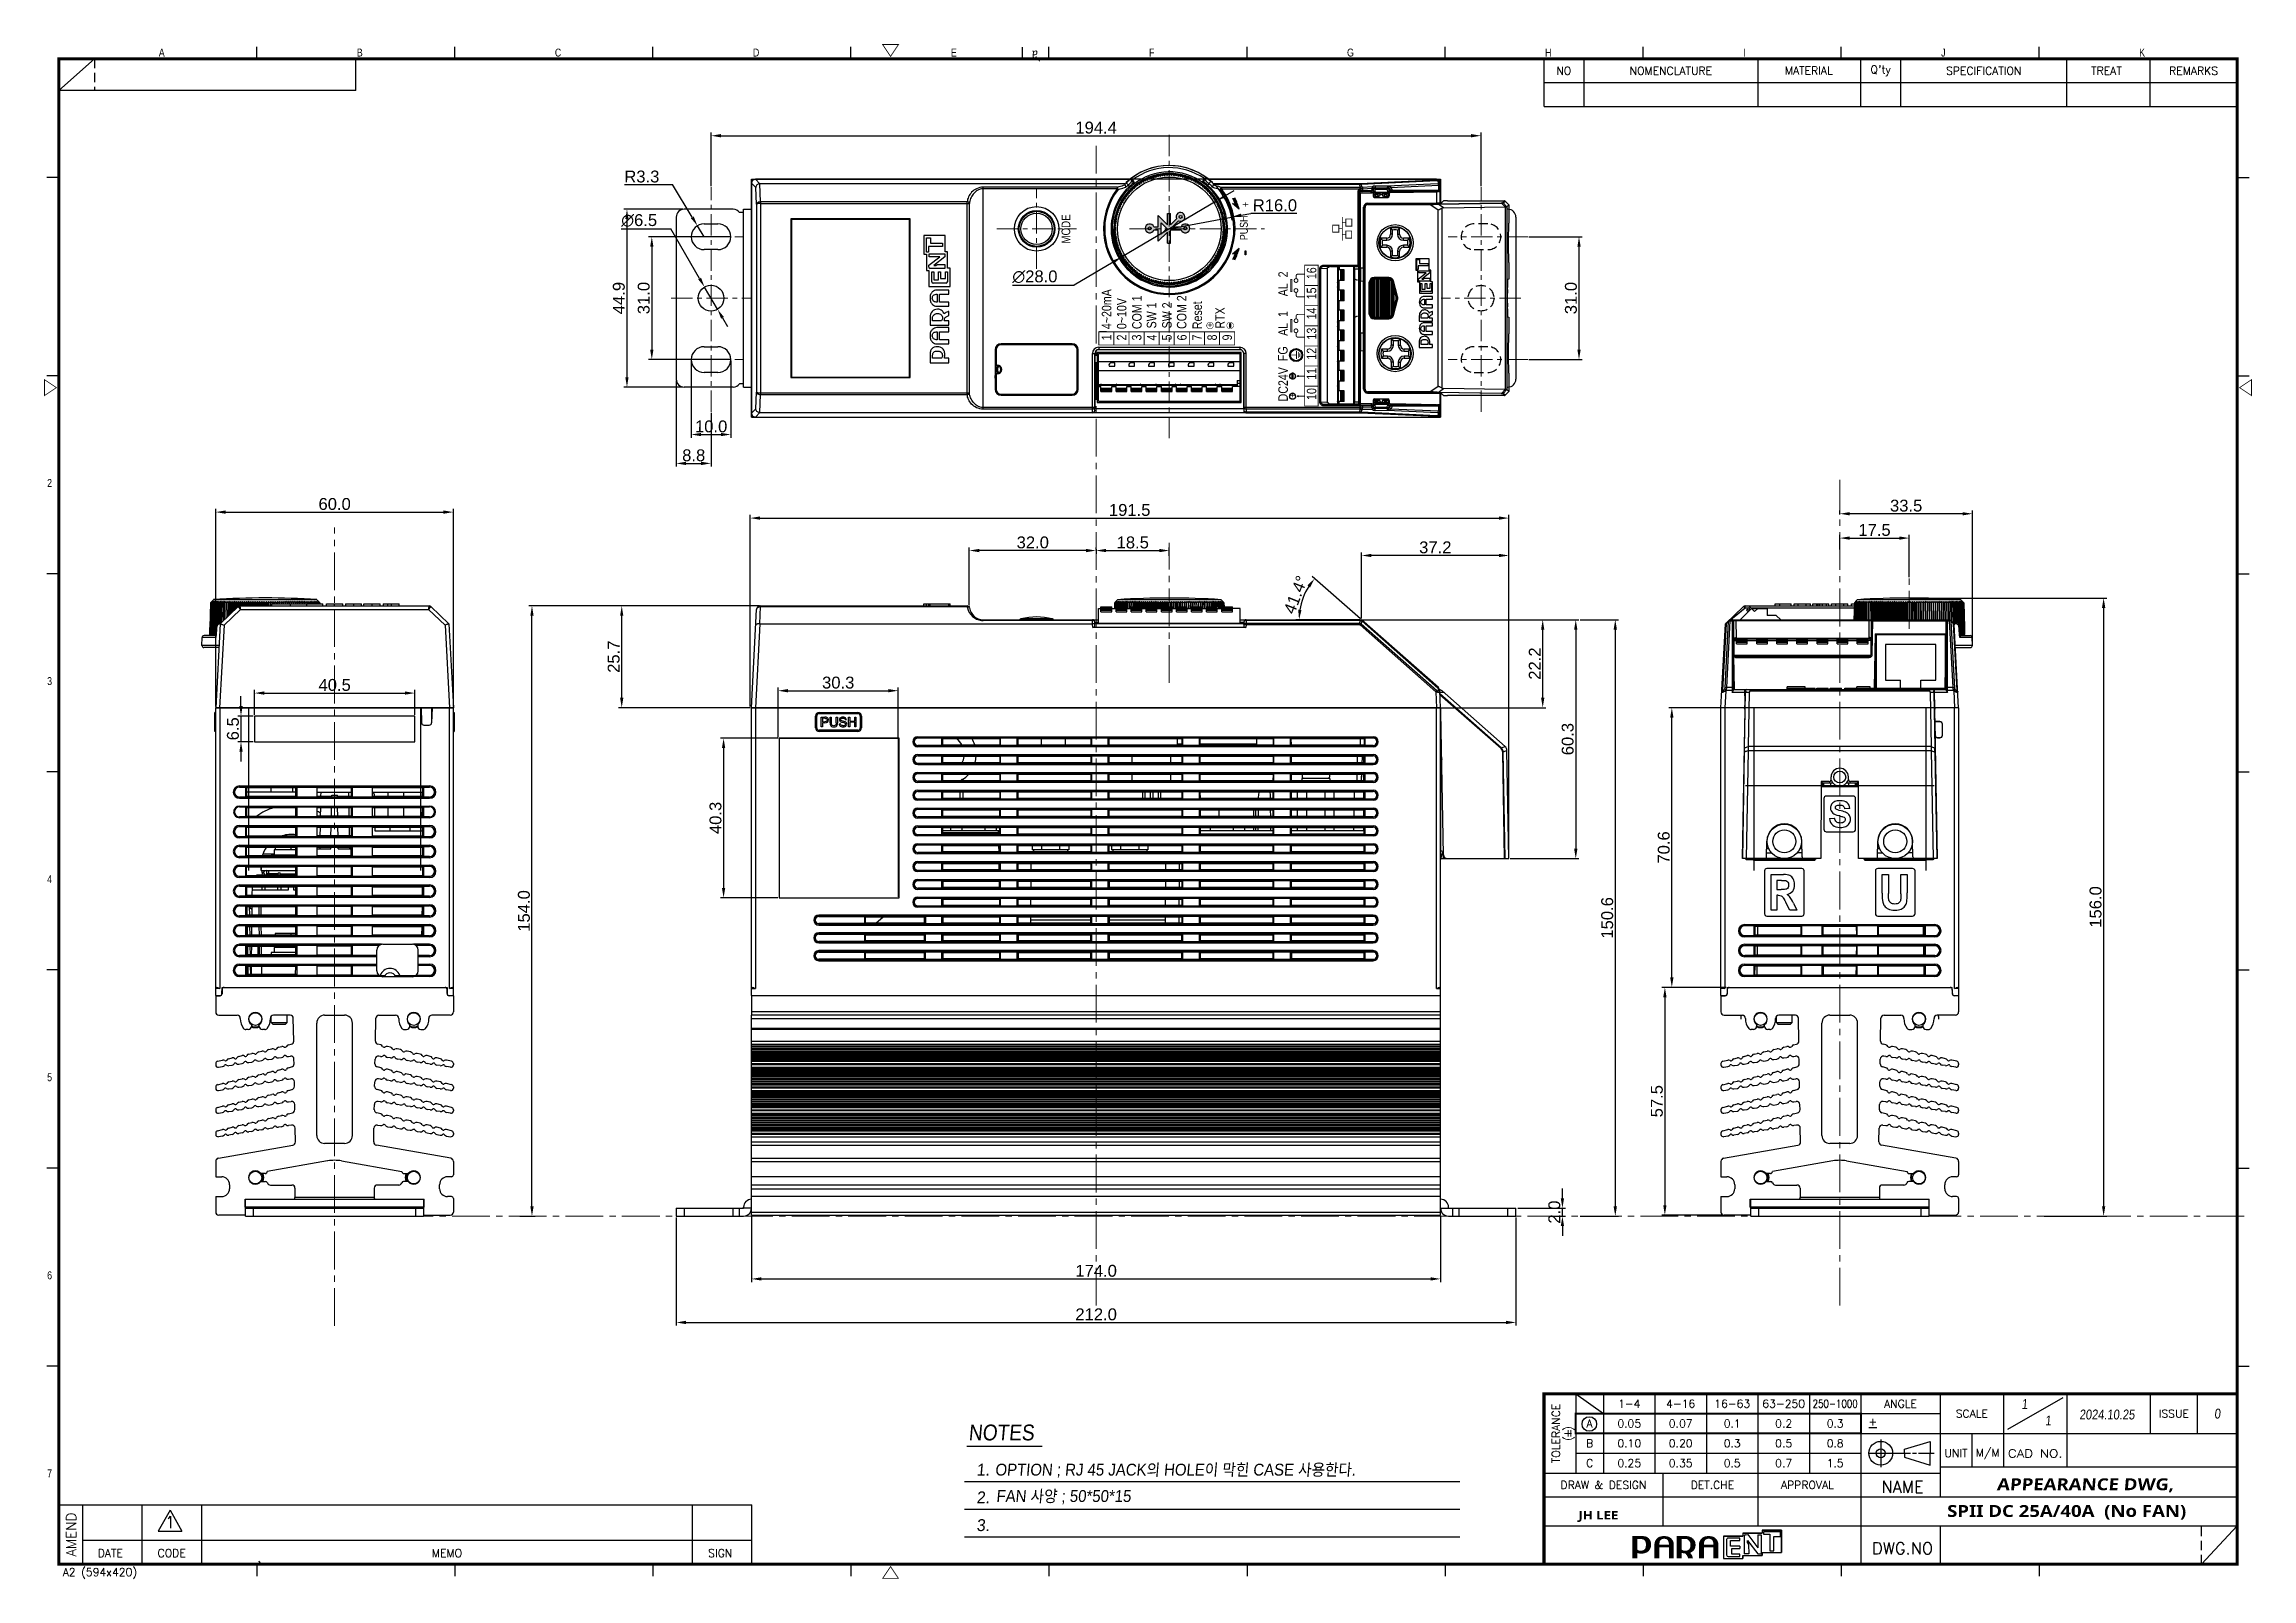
# Model space of a CAD drawing. Header units: millimetres. Extents: x 509 to 2357, y -197 to 647.
# Drawn here: x 1799 to 2357, y 260 to 647 of the extents above; entities that cross this region are included whole.
import ezdxf
from ezdxf.enums import TextEntityAlignment as Align

# ---------------------------------------------------------------- set-up
doc = ezdxf.new("R2010")
doc.units = ezdxf.units.MM
doc.header["$PDMODE"] = 3
doc.header["$PDSIZE"] = 0.7
for name, pattern in [('CENTER', [17.8, 10.75, -2.35, 2.35, -2.35]), ('CENTER2', [28.575, 19.05, -3.175, 3.175, -3.175]), ('HIDDEN', [3.525, 2.35, -1.175])]:
    doc.linetypes.add(name, pattern=pattern)
doc.layers.get('0').update_dxf_attribs({"linetype": 'CONTINUOUS'})
doc.layers.get('Defpoints').update_dxf_attribs({"linetype": 'CONTINUOUS'})
for name, color, linetype in [('1', 7, 'CENTER'), ('2', 2, 'CONTINUOUS'), ('30', 7, 'CONTINUOUS'), ('CV', 6, 'CONTINUOUS'), ('Dim', 1, 'CONTINUOUS'), ('SU', 7, 'CONTINUOUS')]:
    doc.layers.add(name, color=color, linetype=linetype)
doc.layers.add('3', color=112, linetype='CENTER', lineweight=15)
doc.styles.add('a', font='GOTHIC.TTF')
doc.styles.add('HANGUL1', font='arial.ttf', dxfattribs={"width": 0.8, "oblique": 5, "height": 2.5})
doc.styles.add('N', font='malgunbd.ttf')
doc.styles.add('OMI-1', font='arial.ttf', dxfattribs={"oblique": 1, "height": 3})
doc.styles.add('SIM', font='simplex')
doc.styles.get("Standard").update_dxf_attribs({"font": 'gulim.ttc', "width": 0.8})
doc.dimstyles.new('1', dxfattribs={"dimtxt": 5, "dimasz": 2.5, "dimexe": 0.8, "dimexo": 0.3, "dimgap": 0.5, "dimtad": 1, "dimtoh": 1, "dimdec": 1, "dimzin": 0, "dimdsep": 46, "dimtxsty": 'OMI-1', "dimcen": 0, "dimclrd": 256, "dimclre": 256, "dimclrt": 256, "dimadec": 0, "dimazin": 0, "dimtfac": 0.8, "dimtdec": 1, "dimtix": 1, "dimtmove": 0, "dimatfit": 3, "dimfxl": 1, "dimtolj": 1, "dimtzin": 0, "dimarcsym": 0})

msp = doc.modelspace()

# ---------------------------------------------------------------- texts
at = {"width": 0.85}
for s, p in [('A', (1828.44, 644.34)), ('B', (1878.44, 644.34)), ('C', (1928.44, 644.34)), ('D', (1978.44, 644.34)), ('E', (2028.44, 644.34)), ('F', (2078.44, 644.34)), ('G', (2128.44, 644.34)), ('H', (2178.44, 644.34)), ('I', (2228.44, 644.34)), ('J', (2278.44, 644.34)), ('K', (2328.44, 644.34)), ('2', (1800.25, 535.68)), ('3', (1800.25, 485.68)), ('4', (1800.25, 435.68)), ('5', (1800.25, 385.68)), ('6', (1800.25, 335.68)), ('7', (1800.25, 285.68))]:
    msp.add_text(s, height=2, dxfattribs=at).set_placement(p)
at = {"oblique": 5, "width": 0.8}
msp.add_text("`a'", height=2.5, rotation=180, dxfattribs=at).set_placement((2051.3, 645.84))
at = {"style": 'SIM'}
for s, height, p in [('NO', 2, (2183.19, 640.73)), ('NOMENCLATURE', 2, (2210.19, 640.73)), ("Q'ty", 2, (2263.19, 640.73)), ('SPECIFICATION', 2, (2289.19, 640.73)), ('TREAT', 2, (2320.19, 640.73)), ('REMARKS', 2, (2342.19, 640.73)), ('1-4', 2, (2199.69, 304.26)), ('4-16', 2, (2212.69, 304.26)), ('16-63', 2, (2225.69, 304.26)), ('63-250', 2, (2238.69, 304.26)), ('ANGLE', 2, (2268.19, 304.26)), ('SCALE', 2, (2286.19, 301.76)), ('ISSUE', 2, (2337.19, 301.76)), ('A', 2, (2189.69, 299.26)), ('0.05', 2, (2199.69, 299.26)), ('0.07', 2, (2212.69, 299.26)), ('0.1', 2, (2225.69, 299.26)), ('0.2', 2, (2238.69, 299.26)), ('0.3', 2, (2251.69, 299.26)), ('C', 2, (2189.69, 289.26)), ('B', 2, (2189.69, 294.26)), ('0.10', 2, (2199.69, 294.26)), ('0.25', 2, (2199.69, 289.26)), ('0.20', 2, (2212.69, 294.26)), ('0.35', 2, (2212.69, 289.26)), ('0.3', 2, (2225.69, 294.26)), ('0.5', 2, (2225.69, 289.26)), ('0.5', 2, (2238.69, 294.26)), ('0.7', 2, (2238.69, 289.26)), ('0.8', 2, (2251.69, 294.26)), ('1.5', 2, (2251.69, 289.26)), ('UNIT', 2, (2282.19, 291.76)), ('M/M', 2, (2290.19, 291.76)), ('DRAW & DESIGN', 2, (2193.19, 283.76)), ('DET.CHE', 2, (2220.69, 283.76)), ('APPROVAL', 2, (2244.69, 283.76)), ('NAME', 3, (2268.69, 283.26)), ('1', 3, (1831.29, 274.37)), ('DWG.NO', 3, (2268.69, 267.76)), ('DATE', 2, (1816.19, 266.54)), ('CODE', 2, (1831.69, 266.54)), ('MEMO', 2, (1901.19, 266.54)), ('SIGN', 2, (1970.19, 266.54))]:
    msp.add_text(s, height=height, dxfattribs=at).set_placement(p, align=Align.MIDDLE)
for s, p in [('MATERIAL', (2245.04, 639.79)), ('+', (2261.19, 298.76))]:
    msp.add_text(s, height=2, dxfattribs=at).set_placement(p, align=Align.CENTER)
for s, height, p in [('TOLERANCE', 2, (2182.19, 296.76)), ('( )', 2, (2185.19, 296.76)), ('-', 2, (2185.83, 296.78)), ('AMEND', 2.5, (1807.56, 271.21))]:
    msp.add_text(s, height=height, rotation=90, dxfattribs=at).set_placement(p, align=Align.CENTER)
at = {"style": 'SIM', "width": 0.8}
msp.add_text('250-1000', height=2, dxfattribs=at).set_placement((2251.69, 304.26), align=Align.MIDDLE)
at = {"oblique": 5}
for s, height, style, width, p in [('1', 2.5, 'OMI-1', 0.8, (2298.74, 302.94)), ('1', 2.5, 'OMI-1', 0.8, (2304.69, 298.77)), ('NOTES', 4, 'a', 0.9, (2032.85, 295)), ('OPTION ; RJ 45 JACK의 HOLE이 막힌 CASE 사용한다.', 3, 'HANGUL1', 0.9, (2039.57, 286.12)), ('APPEARANCE DWG,', 3, 'N', 1.2, (2292.47, 282.43)), ('FAN 사양 ; 50*50*15', 3, 'HANGUL1', 0.9, (2039.85, 279.46))]:
    msp.add_text(s, height=height, dxfattribs=dict(at, style=style, width=width)).set_placement(p)
at = {"style": 'OMI-1', "oblique": 5, "width": 0.8}
for s, p in [('2024.10.25', (2320.33, 301.54)), ('0', (2348.19, 301.76))]:
    msp.add_text(s, height=2.5, dxfattribs=at).set_placement(p, align=Align.MIDDLE_CENTER)
at = {"style": 'SIM'}
msp.add_text('+', height=2, rotation=90, dxfattribs=at).set_placement((2184.09, 296.78), align=Align.MIDDLE)
at = {"style": 'SIM', "width": 1.123032}
msp.add_text('CAD NO.', height=2, dxfattribs=at).set_placement((2295.29, 290.7), (2309.08, 290.7), align=Align.FIT)
at = {"style": 'a', "oblique": 5}
for s, p in [('1.', (2034.87, 286.12)), ('2.', (2034.87, 279.12)), ('3.', (2034.87, 272.12))]:
    msp.add_text(s, height=3, dxfattribs=at).set_placement(p)
at = {"style": 'N', "width": 1.2}
for s, height, p in [('SPII DC 25A/40A  (No FAN)', 3, (2279.95, 275.68)), ('JH LEE', 2.121, (2186.85, 275.04))]:
    msp.add_text(s, height=height, dxfattribs=at).set_placement(p)
at = {"style": 'SIM'}
msp.add_text('A2 (594x420)', height=2, dxfattribs=at).set_placement((1804.19, 260.76))
at = {"color": 0, "width": 13.767, "attachment_point": 1, "rotation": 90}
for s, insert, char_height in [('{\\fArial|b0|i0|c0|p34;MODE}', (2056.36, 597.12), 2.2), ('{\\fArial|b0|i0|c0|p34;PUSH}', (2101.39, 597.99), 2), ('{\\fArial|b0|i0|c0|p34;+}', (2101.8, 606.36), 2), ('{\\fArial|b0|i0|c0|p34;4~20mA}', (2066.53, 575.53), 2.4), ('{\\fArial|b0|i0|c0|p34;AL  2}', (2111.09, 583.82, -22.2), 2.4), ('{\\fArial|b0|i0|c0|p34;0~10V}', (2070.34, 575.53), 2.4), ('{\\fArial|b0|i0|c0|p34;COM 1}', (2074.19, 575.53, 22.2), 2.4), ('{\\fArial|b0|i0|c0|p34;SW 1}', (2077.88, 575.71), 2.4), ('{\\fArial|b0|i0|c0|p34;SW 2}', (2081.77, 575.71), 2.4), ('{\\fArial|b0|i0|c0|p34;COM 2}', (2085.49, 575.57, 22.2), 2.4), ('{\\fArial|b0|i0|c0|p34;Reset}', (2089.42, 575.53, 22.2), 2.4), ('{\\fArial|b0|i0|c0|p34;RTX }', (2095.18, 575.66), 2.4), ('{\\fArial|b0|i0|c0|p34;AL  1}', (2111.07, 573.83, 22.2), 2.4), ('{\\fArial|b0|i0|c0|p34;FG}', (2111.04, 567.45, -44.4), 2.4), ('{\\fArial|b0|i0|c0|p34;DC24V}', (2111.1, 557.28, -22.2), 2.4)]:
    msp.add_mtext(s, dxfattribs=dict(at, insert=insert, char_height=char_height))
at = {"color": 0, "char_height": 2.4, "width": 13.767, "attachment_point": 1, "rotation": 90, "line_spacing_factor": 0.7}
for s, insert in [('{\\fArial|b0|i0|c0|p34;16}', (2118.29, 588.15)), ('{\\fArial|b0|i0|c0|p34;15}', (2118.29, 583.06)), ('{\\fArial|b0|i0|c0|p34;14}', (2118.29, 577.98)), ('{\\fArial|b0|i0|c0|p34;13}', (2118.29, 572.9)), ('{\\fArial|b0|i0|c0|p34;1}', (2066.53, 572.67, -6.26)), ('{\\fArial|b0|i0|c0|p34;2}', (2070.32, 572.67, -22.2)), ('{\\fArial|b0|i0|c0|p34;3}', (2074.13, 572.67, -22.2)), ('{\\fArial|b0|i0|c0|p34;4}', (2077.94, 572.67)), ('{\\fArial|b0|i0|c0|p34;5}', (2081.75, 572.67)), ('{\\fArial|b0|i0|c0|p34;6}', (2085.56, 572.67)), ('{\\fArial|b0|i0|c0|p34;7}', (2089.37, 572.67)), ('{\\fArial|b0|i0|c0|p34;8}', (2093.18, 572.67)), ('{\\fArial|b0|i0|c0|p34;9}', (2096.99, 572.67)), ('{\\fArial|b0|i0|c0|p34;12}', (2118.29, 567.82)), ('{\\fArial|b0|i0|c0|p34;11}', (2118.29, 562.74, -22.2)), ('{\\fArial|b0|i0|c0|p34;10}', (2118.29, 557.66, -22.2))]:
    msp.add_mtext(s, dxfattribs=dict(at, insert=insert))
at = {"layer": '1', "color": 0, "insert": (2092.94, 575.98), "char_height": 1.76, "width": 12.115, "attachment_point": 1, "rotation": 90}
msp.add_mtext('{\\fArial|b0|i0|c0|p34;+}', dxfattribs=at)
at = {"layer": 'CV', "color": 7, "insert": (2113.89, 558.19), "char_height": 1.6, "width": 11.0136, "attachment_point": 1, "rotation": 90}
msp.add_mtext('{\\fArial|b0|i0|c0|p34;+}', dxfattribs=at)

# ---------------------------------------------------------------- blocks, each defined once
blk = doc.blocks.new('L1')
at = {"const_width": 0.3}
blk.add_lwpolyline([(0, 10), (0, 5), (72, 5), (72, 10), (0, 10)], dxfattribs=at)
blk.add_circle((3.44, 7.38), 1.84)
blk = doc.blocks.new('*D4142')
at = {"layer": 'Defpoints', "color": 0}
for p in [(1978.07, 351.86), (2152.07, 351.86), (2152.07, 335.77)]:
    blk.add_point(p, dxfattribs=at)
at = {"layer": 'Dim', "lineweight": -2}
for p, q in [((1978.07, 351.56), (1978.07, 334.97)), ((2152.07, 351.56), (2152.07, 334.97)), ((1980.57, 335.77), (2149.57, 335.77))]:
    blk.add_line(p, q, dxfattribs=at)
at = {"layer": 'Dim'}
for points in [[(1980.57, 336.18), (1980.57, 335.35), (1978.07, 335.77)], [(2149.57, 335.35), (2149.57, 336.18), (2152.07, 335.77)]]:
    blk.add_solid(points, dxfattribs=at)
at = {"layer": 'Dim', "insert": (2065.07, 337.8), "char_height": 3, "attachment_point": 5, "style": 'OMI-1'}
blk.add_mtext('\\A1;174.0', dxfattribs=at)
blk = doc.blocks.new('*D4143')
at = {"layer": 'Defpoints', "color": 0}
for p in [(1959.07, 351.61), (2171.07, 351.61), (2171.07, 324.78)]:
    blk.add_point(p, dxfattribs=at)
at = {"layer": 'Dim', "lineweight": -2}
for p, q in [((1959.07, 351.31), (1959.07, 323.98)), ((2171.07, 351.31), (2171.07, 323.98)), ((1961.57, 324.78), (2168.57, 324.78))]:
    blk.add_line(p, q, dxfattribs=at)
at = {"layer": 'Dim'}
for points in [[(1961.57, 325.2), (1961.57, 324.36), (1959.07, 324.78)], [(2168.57, 324.36), (2168.57, 325.2), (2171.07, 324.78)]]:
    blk.add_solid(points, dxfattribs=at)
at = {"layer": 'Dim', "insert": (2065.07, 326.81), "char_height": 3, "attachment_point": 5, "style": 'OMI-1'}
blk.add_mtext('\\A1;212.0', dxfattribs=at)
blk = doc.blocks.new('*D4144')
at = {"layer": 'Defpoints', "color": 0}
for p in [(1922.66, 505.66), (1980.37, 505.66), (1919.26, 351.61)]:
    blk.add_point(p, dxfattribs=at)
at = {"layer": 'Dim', "lineweight": -2}
for p, q in [((1980.07, 505.66), (1921.86, 505.66)), ((1922.66, 354.11), (1922.66, 503.16)), ((1919.56, 351.61), (1923.46, 351.61))]:
    blk.add_line(p, q, dxfattribs=at)
at = {"layer": 'Dim'}
for points in [[(1923.08, 503.16), (1922.24, 503.16), (1922.66, 505.66)], [(1922.24, 354.11), (1923.08, 354.11), (1922.66, 351.61)]]:
    blk.add_solid(points, dxfattribs=at)
at = {"layer": 'Dim', "insert": (1920.63, 428.63), "char_height": 3, "attachment_point": 5, "rotation": 90, "style": 'OMI-1'}
blk.add_mtext('\\A1;154.0', dxfattribs=at)
blk = doc.blocks.new('*D4145')
at = {"layer": 'Defpoints', "color": 0}
for p in [(2270.35, 507.65), (2304.14, 351.61), (2319.47, 351.61)]:
    blk.add_point(p, dxfattribs=at)
at = {"layer": 'Dim', "lineweight": -2}
for p, q in [((2270.65, 507.65), (2320.27, 507.65)), ((2319.47, 505.15), (2319.47, 354.11)), ((2304.44, 351.61), (2320.27, 351.61))]:
    blk.add_line(p, q, dxfattribs=at)
at = {"layer": 'Dim'}
for points in [[(2319.89, 505.15), (2319.05, 505.15), (2319.47, 507.65)], [(2319.05, 354.11), (2319.89, 354.11), (2319.47, 351.61)]]:
    blk.add_solid(points, dxfattribs=at)
at = {"layer": 'Dim', "insert": (2317.44, 429.63), "char_height": 3, "attachment_point": 5, "rotation": 90, "style": 'OMI-1'}
blk.add_mtext('\\A1;156.0', dxfattribs=at)
blk = doc.blocks.new('*D4146')
at = {"layer": 'Defpoints', "color": 0}
for p in [(1945.32, 505.66), (1958.48, 505.66), (1978.07, 479.96)]:
    blk.add_point(p, dxfattribs=at)
at = {"layer": 'Dim', "lineweight": -2}
for p, q in [((1958.18, 505.66), (1944.52, 505.66)), ((1945.32, 482.46), (1945.32, 503.16)), ((1977.77, 479.96), (1944.52, 479.96))]:
    blk.add_line(p, q, dxfattribs=at)
at = {"layer": 'Dim'}
for points in [[(1945.73, 503.16), (1944.9, 503.16), (1945.32, 505.66)], [(1944.9, 482.46), (1945.73, 482.46), (1945.32, 479.96)]]:
    blk.add_solid(points, dxfattribs=at)
at = {"layer": 'Dim', "insert": (1943.29, 492.81), "char_height": 3, "attachment_point": 5, "rotation": 90, "style": 'OMI-1'}
blk.add_mtext('\\A1;25.7', dxfattribs=at)
blk = doc.blocks.new('*D4147')
at = {"layer": 'Defpoints', "color": 0}
for p in [(2210.45, 479.96), (2222.85, 479.96), (2224.45, 409.36)]:
    blk.add_point(p, dxfattribs=at)
at = {"layer": 'Dim', "lineweight": -2}
for p, q in [((2222.55, 479.96), (2209.65, 479.96)), ((2210.45, 411.86), (2210.45, 477.46)), ((2224.15, 409.36), (2209.65, 409.36))]:
    blk.add_line(p, q, dxfattribs=at)
at = {"layer": 'Dim'}
for points in [[(2210.87, 477.46), (2210.03, 477.46), (2210.45, 479.96)], [(2210.03, 411.86), (2210.87, 411.86), (2210.45, 409.36)]]:
    blk.add_solid(points, dxfattribs=at)
at = {"layer": 'Dim', "insert": (2208.42, 444.66), "char_height": 3, "attachment_point": 5, "rotation": 90, "style": 'OMI-1'}
blk.add_mtext('\\A1;70.6', dxfattribs=at)
blk = doc.blocks.new('*D4148')
at = {"layer": 'Defpoints', "color": 0}
for p in [(2131.72, 502.16), (2177.85, 502.16), (2151.07, 479.96)]:
    blk.add_point(p, dxfattribs=at)
at = {"layer": 'Dim', "lineweight": -2}
for p, q in [((2132.02, 502.16), (2178.65, 502.16)), ((2177.85, 482.46), (2177.85, 499.66)), ((2151.37, 479.96), (2178.65, 479.96))]:
    blk.add_line(p, q, dxfattribs=at)
at = {"layer": 'Dim'}
for points in [[(2178.26, 499.66), (2177.43, 499.66), (2177.85, 502.16)], [(2177.43, 482.46), (2178.26, 482.46), (2177.85, 479.96)]]:
    blk.add_solid(points, dxfattribs=at)
at = {"layer": 'Dim', "insert": (2175.84, 491.06), "char_height": 3, "attachment_point": 5, "rotation": 90, "style": 'OMI-1'}
blk.add_mtext('\\A1;22.2', dxfattribs=at)
blk = doc.blocks.new('*D4149')
at = {"layer": 'Defpoints', "color": 0}
for p in [(2171.21, 502.16), (2169.31, 441.86), (2186.19, 441.86)]:
    blk.add_point(p, dxfattribs=at)
at = {"layer": 'Dim', "lineweight": -2}
for p, q in [((2171.51, 502.16), (2186.99, 502.16)), ((2186.19, 499.66), (2186.19, 444.36)), ((2169.61, 441.86), (2186.99, 441.86))]:
    blk.add_line(p, q, dxfattribs=at)
at = {"layer": 'Dim'}
for points in [[(2186.61, 499.66), (2185.78, 499.66), (2186.19, 502.16)], [(2185.78, 444.36), (2186.61, 444.36), (2186.19, 441.86)]]:
    blk.add_solid(points, dxfattribs=at)
at = {"layer": 'Dim', "insert": (2184.16, 472.01), "char_height": 3, "attachment_point": 5, "rotation": 90, "style": 'OMI-1'}
blk.add_mtext('\\A1;60.3', dxfattribs=at)
blk = doc.blocks.new('*D4150')
at = {"layer": 'Defpoints', "color": 0}
for p in [(2186.99, 502.16), (2186.99, 351.61), (2196.17, 351.61)]:
    blk.add_point(p, dxfattribs=at)
at = {"layer": 'Dim', "lineweight": -2}
for p, q in [((2187.29, 502.16), (2196.97, 502.16)), ((2196.17, 499.66), (2196.17, 354.11)), ((2187.29, 351.61), (2196.97, 351.61))]:
    blk.add_line(p, q, dxfattribs=at)
at = {"layer": 'Dim'}
for points in [[(2196.59, 499.66), (2195.75, 499.66), (2196.17, 502.16)], [(2195.75, 354.11), (2196.59, 354.11), (2196.17, 351.61)]]:
    blk.add_solid(points, dxfattribs=at)
at = {"layer": 'Dim', "insert": (2194.14, 426.88), "char_height": 3, "attachment_point": 5, "rotation": 90, "style": 'OMI-1'}
blk.add_mtext('\\A1;150.6', dxfattribs=at)
blk = doc.blocks.new('*D4151')
at = {"layer": 'Defpoints', "color": 0}
for p in [(2210.45, 409.36), (2208.69, 351.86), (2223.65, 351.86)]:
    blk.add_point(p, dxfattribs=at)
at = {"layer": 'Dim', "lineweight": -2}
for p, q in [((2210.15, 409.36), (2207.89, 409.36)), ((2208.69, 406.86), (2208.69, 354.36)), ((2223.35, 351.86), (2207.89, 351.86))]:
    blk.add_line(p, q, dxfattribs=at)
at = {"layer": 'Dim'}
for points in [[(2209.11, 406.86), (2208.28, 406.86), (2208.69, 409.36)], [(2208.28, 354.36), (2209.11, 354.36), (2208.69, 351.86)]]:
    blk.add_solid(points, dxfattribs=at)
at = {"layer": 'Dim', "insert": (2206.67, 380.61), "char_height": 3, "attachment_point": 5, "rotation": 90, "style": 'OMI-1'}
blk.add_mtext('\\A1;57.5', dxfattribs=at)
blk = doc.blocks.new('*D4152')
at = {"layer": 'Defpoints', "color": 0}
for p in [(1902.81, 529.33), (1842.81, 479.96), (1902.81, 479.96)]:
    blk.add_point(p, dxfattribs=at)
at = {"layer": 'Dim', "lineweight": -2}
for p, q in [((1842.81, 480.26), (1842.81, 530.13)), ((1902.81, 480.26), (1902.81, 530.13)), ((1845.31, 529.33), (1900.31, 529.33))]:
    blk.add_line(p, q, dxfattribs=at)
at = {"layer": 'Dim'}
for points in [[(1845.31, 529.75), (1845.31, 528.92), (1842.81, 529.33)], [(1900.31, 528.92), (1900.31, 529.75), (1902.81, 529.33)]]:
    blk.add_solid(points, dxfattribs=at)
at = {"layer": 'Dim', "insert": (1872.81, 531.37), "char_height": 3, "attachment_point": 5, "style": 'OMI-1'}
blk.add_mtext('\\A1;60.0', dxfattribs=at)
blk = doc.blocks.new('*D4153')
at = {"layer": 'Defpoints', "color": 0}
for p in [(2033.07, 519.63), (2065.07, 520.24), (2033.07, 505.66)]:
    blk.add_point(p, dxfattribs=at)
at = {"layer": 'Dim', "lineweight": -2}
for p, q in [((2033.07, 505.96), (2033.07, 520.43)), ((2062.57, 519.63), (2035.57, 519.63)), ((2065.07, 519.94), (2065.07, 518.83))]:
    blk.add_line(p, q, dxfattribs=at)
at = {"layer": 'Dim'}
for points in [[(2035.57, 520.05), (2035.57, 519.22), (2033.07, 519.63)], [(2062.57, 519.22), (2062.57, 520.05), (2065.07, 519.63)]]:
    blk.add_solid(points, dxfattribs=at)
at = {"layer": 'Dim', "insert": (2049.07, 521.67), "char_height": 3, "attachment_point": 5, "style": 'OMI-1'}
blk.add_mtext('\\A1;32.0', dxfattribs=at)
blk = doc.blocks.new('*D4154')
at = {"layer": 'Defpoints', "color": 0}
for p in [(2065.07, 519.63), (2083.57, 519.63), (2083.57, 518.02)]:
    blk.add_point(p, dxfattribs=at)
at = {"layer": 'Dim', "lineweight": -2}
for p, q in [((2065.07, 519.93), (2065.07, 520.43)), ((2067.57, 519.63), (2081.07, 519.63)), ((2083.57, 518.32), (2083.57, 520.43))]:
    blk.add_line(p, q, dxfattribs=at)
at = {"layer": 'Dim'}
for points in [[(2067.57, 520.05), (2067.57, 519.22), (2065.07, 519.63)], [(2081.07, 519.22), (2081.07, 520.05), (2083.57, 519.63)]]:
    blk.add_solid(points, dxfattribs=at)
at = {"layer": 'Dim', "insert": (2074.32, 521.66), "char_height": 3, "attachment_point": 5, "style": 'OMI-1'}
blk.add_mtext('\\A1;18.5', dxfattribs=at)
blk = doc.blocks.new('*D4155')
at = {"layer": 'Defpoints', "color": 0}
for p in [(2252.85, 519.63), (2270.35, 522.78), (2270.35, 512.57)]:
    blk.add_point(p, dxfattribs=at)
at = {"layer": 'Dim', "lineweight": -2}
for p, q in [((2252.85, 519.93), (2252.85, 523.58)), ((2255.35, 522.78), (2267.85, 522.78)), ((2270.35, 512.87), (2270.35, 523.58))]:
    blk.add_line(p, q, dxfattribs=at)
at = {"layer": 'Dim'}
for points in [[(2255.35, 523.19), (2255.35, 522.36), (2252.85, 522.78)], [(2267.85, 522.36), (2267.85, 523.19), (2270.35, 522.78)]]:
    blk.add_solid(points, dxfattribs=at)
at = {"layer": 'Dim', "insert": (2261.6, 524.81), "char_height": 3, "attachment_point": 5, "style": 'OMI-1'}
blk.add_mtext('\\A1;17.5', dxfattribs=at)
blk = doc.blocks.new('*D4156')
at = {"layer": 'Defpoints', "color": 0}
for p in [(2252.85, 528.92), (2252.85, 528.4), (2286.34, 495.67)]:
    blk.add_point(p, dxfattribs=at)
at = {"layer": 'Dim', "lineweight": -2}
for p, q in [((2252.85, 528.7), (2252.85, 529.72)), ((2286.34, 495.97), (2286.34, 529.72)), ((2283.84, 528.92), (2255.35, 528.92))]:
    blk.add_line(p, q, dxfattribs=at)
at = {"layer": 'Dim'}
for points in [[(2255.35, 529.33), (2255.35, 528.5), (2252.85, 528.92)], [(2283.84, 528.5), (2283.84, 529.33), (2286.34, 528.92)]]:
    blk.add_solid(points, dxfattribs=at)
at = {"layer": 'Dim', "insert": (2269.59, 530.95), "char_height": 3, "attachment_point": 5, "style": 'OMI-1'}
blk.add_mtext('\\A1;33.5', dxfattribs=at)
blk = doc.blocks.new('*D4157')
at = {"layer": 'Defpoints', "color": 0}
for p in [(2099.28, 603.82), (2083.57, 600.84)]:
    blk.add_point(p, dxfattribs=at)
at = {"layer": 'Dim', "lineweight": -2}
for p, q in [((2083.57, 600.84), (2099.28, 603.82)), ((2101.74, 604.28), (2104.19, 604.75)), ((2115.73, 604.75), (2104.19, 604.75))]:
    blk.add_line(p, q, dxfattribs=at)
blk.add_arc((2083.57, 600.84), 15.99, 7.8728, 45.8284, dxfattribs=at)
at = {"layer": 'Dim'}
blk.add_solid([(2101.66, 604.69), (2101.82, 603.87), (2099.28, 603.82)], dxfattribs=at)
at = {"layer": 'Dim', "insert": (2110.21, 606.78), "char_height": 3, "attachment_point": 5, "style": 'OMI-1'}
blk.add_mtext('\\A1;R16.0', dxfattribs=at)
blk = doc.blocks.new('*D4158')
at = {"layer": 'Defpoints', "color": 0}
for p in [(2095.61, 607.95), (2071.53, 593.72)]:
    blk.add_point(p, dxfattribs=at)
at = {"layer": 'Dim', "lineweight": -2}
for p, q in [((2095.61, 607.95), (2071.53, 593.72)), ((2097.77, 609.22), (2099.92, 610.49)), ((2069.38, 592.45), (2059.51, 586.62)), ((2043.98, 586.62), (2059.51, 586.62))]:
    blk.add_line(p, q, dxfattribs=at)
blk.add_arc((2083.57, 600.84), 13.99, 125.9748, 213.8448, dxfattribs=at)
at = {"layer": 'Dim'}
for points in [[(2097.55, 609.58), (2097.98, 608.86), (2095.61, 607.95)], [(2069.59, 592.09), (2069.16, 592.81), (2071.53, 593.72)]]:
    blk.add_solid(points, dxfattribs=at)
at = {"layer": 'Dim', "insert": (2049.61, 588.74), "char_height": 3, "attachment_point": 5, "style": 'OMI-1'}
blk.add_mtext('\\A1;∅28.0', dxfattribs=at)
blk = doc.blocks.new('*D4159')
at = {"layer": 'Defpoints', "color": 0}
for p in [(1961.07, 605.79), (1946.64, 560.89), (1961.07, 560.89)]:
    blk.add_point(p, dxfattribs=at)
at = {"layer": 'Dim', "lineweight": -2}
for p, q in [((1960.77, 605.79), (1945.84, 605.79)), ((1946.64, 603.29), (1946.64, 563.39)), ((1960.77, 560.89), (1945.84, 560.89))]:
    blk.add_line(p, q, dxfattribs=at)
at = {"layer": 'Dim'}
for points in [[(1947.05, 603.29), (1946.22, 603.29), (1946.64, 605.79)], [(1946.22, 563.39), (1947.05, 563.39), (1946.64, 560.89)]]:
    blk.add_solid(points, dxfattribs=at)
at = {"layer": 'Dim', "insert": (1944.6, 583.34), "char_height": 3, "attachment_point": 5, "rotation": 90, "style": 'OMI-1'}
blk.add_mtext('\\A1;44.9', dxfattribs=at)
blk = doc.blocks.new('*D4160')
at = {"layer": 'Defpoints', "color": 0}
for p in [(1972.87, 598.84), (1952.91, 567.84), (1972.87, 567.84)]:
    blk.add_point(p, dxfattribs=at)
at = {"layer": 'Dim', "lineweight": -2}
for p, q in [((1972.57, 598.84), (1952.11, 598.84)), ((1952.91, 596.34), (1952.91, 570.34)), ((1972.57, 567.84), (1952.11, 567.84))]:
    blk.add_line(p, q, dxfattribs=at)
at = {"layer": 'Dim'}
for points in [[(1953.33, 596.34), (1952.5, 596.34), (1952.91, 598.84)], [(1952.5, 570.34), (1953.33, 570.34), (1952.91, 567.84)]]:
    blk.add_solid(points, dxfattribs=at)
at = {"layer": 'Dim', "insert": (1950.88, 583.34), "char_height": 3, "attachment_point": 5, "rotation": 90, "style": 'OMI-1'}
blk.add_mtext('\\A1;31.0', dxfattribs=at)
blk = doc.blocks.new('*D4161')
at = {"layer": 'Defpoints', "color": 0}
for p in [(2171.27, 353.61), (2179.44, 351.61), (2182.82, 353.61)]:
    blk.add_point(p, dxfattribs=at)
at = {"layer": 'Dim', "lineweight": -2}
for p, q in [((2182.82, 356.11), (2182.82, 358.61)), ((2171.57, 353.61), (2183.62, 353.61)), ((2179.74, 351.61), (2183.62, 351.61)), ((2182.82, 351.61), (2182.82, 353.61)), ((2182.82, 349.11), (2182.82, 346.61))]:
    blk.add_line(p, q, dxfattribs=at)
at = {"layer": 'Dim'}
for points in [[(2182.41, 356.11), (2183.24, 356.11), (2182.82, 353.61)], [(2183.24, 349.11), (2182.41, 349.11), (2182.82, 351.61)]]:
    blk.add_solid(points, dxfattribs=at)
at = {"layer": 'Dim', "insert": (2180.79, 352.61), "char_height": 3, "attachment_point": 5, "rotation": 90, "style": 'OMI-1'}
blk.add_mtext('\\A1;2.0', dxfattribs=at)
blk = doc.blocks.new('*D4162')
at = {"layer": 'Defpoints', "color": 0}
for p in [(2169.31, 527.83), (1977.77, 479.96), (2169.31, 441.86)]:
    blk.add_point(p, dxfattribs=at)
at = {"layer": 'Dim', "lineweight": -2}
for p, q in [((1977.77, 480.26), (1977.77, 528.63)), ((1980.27, 527.83), (2166.81, 527.83)), ((2169.31, 442.16), (2169.31, 528.63))]:
    blk.add_line(p, q, dxfattribs=at)
at = {"layer": 'Dim'}
for points in [[(1980.27, 528.24), (1980.27, 527.41), (1977.77, 527.83)], [(2166.81, 527.41), (2166.81, 528.24), (2169.31, 527.83)]]:
    blk.add_solid(points, dxfattribs=at)
at = {"layer": 'Dim', "insert": (2073.54, 529.86), "char_height": 3, "attachment_point": 5, "style": 'OMI-1'}
blk.add_mtext('\\A1;191.5', dxfattribs=at)
blk = doc.blocks.new('*D4163')
at = {"layer": 'Defpoints', "color": 0}
for p in [(2118.13, 509.47), (2132.39, 501.91), (2140.88, 502.16), (2177.29, 502.16), (2151.5, 485.04)]:
    blk.add_point(p, dxfattribs=at)
at = {"layer": 'Dim', "lineweight": -2}
for p, q in [((2131.88, 502.36), (2119.68, 513.12)), ((2131.8, 502.16), (2115.53, 502.16))]:
    blk.add_line(p, q, dxfattribs=at)
blk.add_arc((2132.1, 502.16), 15.77, 147.6676, 170.9064, dxfattribs=at)
at = {"layer": 'Dim'}
for points in [[(2119.11, 510.34), (2118.44, 510.84), (2120.28, 512.59)], [(2116.12, 504.68), (2116.95, 504.62), (2116.33, 502.16)]]:
    blk.add_solid(points, dxfattribs=at)
at = {"layer": 'Dim', "insert": (2115.46, 508.45), "char_height": 3, "attachment_point": 5, "rotation": 69.287, "style": 'OMI-1'}
blk.add_mtext('\\A1;41.4%%d', dxfattribs=at)
blk = doc.blocks.new('*D4164')
at = {"layer": 'Defpoints', "color": 0}
for p in [(2132.1, 518.38), (2169.31, 514.96), (2132.1, 502.16)]:
    blk.add_point(p, dxfattribs=at)
at = {"layer": 'Dim', "lineweight": -2}
for p, q in [((2132.1, 502.46), (2132.1, 519.18)), ((2166.81, 518.38), (2134.6, 518.38)), ((2169.31, 515.26), (2169.31, 519.18))]:
    blk.add_line(p, q, dxfattribs=at)
at = {"layer": 'Dim'}
for points in [[(2134.6, 518.8), (2134.6, 517.97), (2132.1, 518.38)], [(2166.81, 517.97), (2166.81, 518.8), (2169.31, 518.38)]]:
    blk.add_solid(points, dxfattribs=at)
at = {"layer": 'Dim', "insert": (2150.7, 520.42), "char_height": 3, "attachment_point": 5, "style": 'OMI-1'}
blk.add_mtext('\\A1;37.2', dxfattribs=at)
blk = doc.blocks.new('*D4165')
at = {"layer": 'Defpoints', "color": 0}
for p in [(1959.07, 562.89), (1967.87, 554.68), (1967.87, 541.63)]:
    blk.add_point(p, dxfattribs=at)
at = {"layer": 'Dim', "lineweight": -2}
for p, q in [((1959.07, 562.59), (1959.07, 540.83)), ((1967.87, 554.38), (1967.87, 540.83)), ((1961.57, 541.63), (1965.37, 541.63))]:
    blk.add_line(p, q, dxfattribs=at)
at = {"layer": 'Dim'}
for points in [[(1961.57, 542.05), (1961.57, 541.21), (1959.07, 541.63)], [(1965.37, 541.21), (1965.37, 542.05), (1967.87, 541.63)]]:
    blk.add_solid(points, dxfattribs=at)
at = {"layer": 'Dim', "insert": (1963.47, 543.66), "char_height": 3, "attachment_point": 5, "style": 'OMI-1'}
blk.add_mtext('\\A1;8.8', dxfattribs=at)
blk = doc.blocks.new('*D4166')
at = {"layer": 'Defpoints', "color": 0}
for p in [(1962.87, 567.84), (1972.87, 567.84), (1972.87, 548.92)]:
    blk.add_point(p, dxfattribs=at)
at = {"layer": 'Dim', "lineweight": -2}
for p, q in [((1962.87, 567.54), (1962.87, 548.12)), ((1972.87, 567.54), (1972.87, 548.12)), ((1965.37, 548.92), (1970.37, 548.92))]:
    blk.add_line(p, q, dxfattribs=at)
at = {"layer": 'Dim'}
for points in [[(1965.37, 549.33), (1965.37, 548.5), (1962.87, 548.92)], [(1970.37, 548.5), (1970.37, 549.33), (1972.87, 548.92)]]:
    blk.add_solid(points, dxfattribs=at)
at = {"layer": 'Dim', "insert": (1967.87, 550.95), "char_height": 3, "attachment_point": 5, "style": 'OMI-1'}
blk.add_mtext('\\A1;10.0', dxfattribs=at)
blk = doc.blocks.new('*D4167')
at = {"layer": 'Defpoints', "color": 0}
for p in [(1966.24, 586.14), (1969.51, 580.53)]:
    blk.add_point(p, dxfattribs=at)
at = {"layer": 'Dim', "lineweight": -2}
for p, q in [((1945.21, 600.84), (1957.68, 600.84)), ((1964.98, 588.3), (1957.68, 600.84)), ((1969.51, 580.53), (1966.24, 586.14)), ((1970.77, 578.37), (1972.02, 576.21))]:
    blk.add_line(p, q, dxfattribs=at)
at = {"layer": 'Dim'}
for points in [[(1964.62, 588.09), (1965.34, 588.51), (1966.24, 586.14)], [(1971.13, 578.58), (1970.41, 578.16), (1969.51, 580.53)]]:
    blk.add_solid(points, dxfattribs=at)
at = {"layer": 'Dim', "insert": (1949.7, 602.95), "char_height": 3, "attachment_point": 5, "style": 'OMI-1'}
blk.add_mtext('\\A1;∅6.5', dxfattribs=at)
blk = doc.blocks.new('*D4168')
at = {"layer": 'Defpoints', "color": 0}
for p in [(1964.43, 601.61), (1966.12, 598.84)]:
    blk.add_point(p, dxfattribs=at)
at = {"layer": 'Dim', "lineweight": -2}
for p, q in [((1946.01, 612), (1958.13, 612)), ((1963.14, 603.75), (1958.13, 612)), ((1966.12, 598.84), (1964.43, 601.61))]:
    blk.add_line(p, q, dxfattribs=at)
at = {"layer": 'Dim'}
blk.add_solid([(1962.78, 603.53), (1963.49, 603.97), (1964.43, 601.61)], dxfattribs=at)
at = {"layer": 'Dim', "insert": (1950.37, 614.03), "char_height": 3, "attachment_point": 5, "style": 'OMI-1'}
blk.add_mtext('\\A1;R3.3', dxfattribs=at)
blk = doc.blocks.new('*D4169')
at = {"layer": 'Defpoints', "color": 0}
for p in [(1985.1, 472.26), (1971.04, 431.96), (1985.07, 431.96)]:
    blk.add_point(p, dxfattribs=at)
at = {"layer": 'Dim', "lineweight": -2}
for p, q in [((1984.8, 472.26), (1970.24, 472.26)), ((1971.04, 469.76), (1971.04, 434.46)), ((1984.77, 431.96), (1970.24, 431.96))]:
    blk.add_line(p, q, dxfattribs=at)
at = {"layer": 'Dim'}
for points in [[(1971.45, 469.76), (1970.62, 469.76), (1971.04, 472.26)], [(1970.62, 434.46), (1971.45, 434.46), (1971.04, 431.96)]]:
    blk.add_solid(points, dxfattribs=at)
at = {"layer": 'Dim', "insert": (1969, 452.11), "char_height": 3, "attachment_point": 5, "rotation": 90, "style": 'OMI-1'}
blk.add_mtext('\\A1;40.3', dxfattribs=at)
blk = doc.blocks.new('*D4170')
at = {"layer": 'Defpoints', "color": 0}
for p in [(1893.06, 483.65), (1852.56, 477.86), (1893.06, 477.86)]:
    blk.add_point(p, dxfattribs=at)
at = {"layer": 'Dim', "lineweight": -2}
for p, q in [((1852.56, 478.16), (1852.56, 484.45)), ((1855.06, 483.65), (1890.56, 483.65)), ((1893.06, 478.16), (1893.06, 484.45))]:
    blk.add_line(p, q, dxfattribs=at)
at = {"layer": 'Dim'}
for points in [[(1855.06, 484.07), (1855.06, 483.24), (1852.56, 483.65)], [(1890.56, 483.24), (1890.56, 484.07), (1893.06, 483.65)]]:
    blk.add_solid(points, dxfattribs=at)
at = {"layer": 'Dim', "insert": (1872.81, 485.69), "char_height": 3, "attachment_point": 5, "style": 'OMI-1'}
blk.add_mtext('\\A1;40.5', dxfattribs=at)
blk = doc.blocks.new('*D4171')
at = {"layer": 'Defpoints', "color": 0}
for p in [(1852.56, 477.86), (1849.19, 471.36), (1852.56, 471.36)]:
    blk.add_point(p, dxfattribs=at)
at = {"layer": 'Dim', "lineweight": -2}
for p, q in [((1849.19, 480.36), (1849.19, 482.86)), ((1852.26, 477.86), (1848.39, 477.86)), ((1849.19, 477.86), (1849.19, 471.36)), ((1852.26, 471.36), (1848.39, 471.36)), ((1849.19, 468.86), (1849.19, 466.36))]:
    blk.add_line(p, q, dxfattribs=at)
at = {"layer": 'Dim'}
for points in [[(1848.78, 480.36), (1849.61, 480.36), (1849.19, 477.86)], [(1849.61, 468.86), (1848.78, 468.86), (1849.19, 471.36)]]:
    blk.add_solid(points, dxfattribs=at)
at = {"layer": 'Dim', "insert": (1847.16, 474.61), "char_height": 3, "attachment_point": 5, "rotation": 90, "style": 'OMI-1'}
blk.add_mtext('\\A1;6.5', dxfattribs=at)
blk = doc.blocks.new('*D4172')
at = {"layer": 'Defpoints', "color": 0}
for p in [(2015.1, 484.25), (1984.8, 472.26), (2015.1, 472.26)]:
    blk.add_point(p, dxfattribs=at)
at = {"layer": 'Dim', "lineweight": -2}
for p, q in [((1984.8, 472.56), (1984.8, 485.05)), ((2015.1, 472.56), (2015.1, 485.05)), ((1987.3, 484.25), (2012.6, 484.25))]:
    blk.add_line(p, q, dxfattribs=at)
at = {"layer": 'Dim'}
for points in [[(1987.3, 484.67), (1987.3, 483.83), (1984.8, 484.25)], [(2012.6, 483.83), (2012.6, 484.67), (2015.1, 484.25)]]:
    blk.add_solid(points, dxfattribs=at)
at = {"layer": 'Dim', "insert": (1999.95, 486.28), "char_height": 3, "attachment_point": 5, "style": 'OMI-1'}
blk.add_mtext('\\A1;30.3', dxfattribs=at)
blk = doc.blocks.new('*D4173')
at = {"layer": 'Defpoints', "color": 0}
for p in [(2162.27, 624.34), (1967.87, 611.35), (2162.27, 611.35)]:
    blk.add_point(p, dxfattribs=at)
at = {"layer": 'Dim', "lineweight": -2}
for p, q in [((1967.87, 611.65), (1967.87, 625.14)), ((1970.37, 624.34), (2159.77, 624.34)), ((2162.27, 611.65), (2162.27, 625.14))]:
    blk.add_line(p, q, dxfattribs=at)
at = {"layer": 'Dim'}
for points in [[(1970.37, 624.76), (1970.37, 623.93), (1967.87, 624.34)], [(2159.77, 623.93), (2159.77, 624.76), (2162.27, 624.34)]]:
    blk.add_solid(points, dxfattribs=at)
at = {"layer": 'Dim', "insert": (2065.07, 626.38), "char_height": 3, "attachment_point": 5, "style": 'OMI-1'}
blk.add_mtext('\\A1;194.4', dxfattribs=at)
blk = doc.blocks.new('*D4174')
at = {"layer": 'Defpoints', "color": 0}
for p in [(2174.08, 598.84), (2187.01, 598.84), (2174.08, 567.84)]:
    blk.add_point(p, dxfattribs=at)
at = {"layer": 'Dim', "lineweight": -2}
for p, q in [((2174.38, 598.84), (2187.81, 598.84)), ((2187.01, 570.34), (2187.01, 596.34)), ((2174.38, 567.84), (2187.81, 567.84))]:
    blk.add_line(p, q, dxfattribs=at)
at = {"layer": 'Dim'}
for points in [[(2187.43, 596.34), (2186.6, 596.34), (2187.01, 598.84)], [(2186.6, 570.34), (2187.43, 570.34), (2187.01, 567.84)]]:
    blk.add_solid(points, dxfattribs=at)
at = {"layer": 'Dim', "insert": (2184.98, 583.34), "char_height": 3, "attachment_point": 5, "rotation": 90, "style": 'OMI-1'}
blk.add_mtext('\\A1;31.0', dxfattribs=at)

# ---------------------------------------------------------------- dimensions: what is measured, and where the dimension line sits
at = {"layer": 'Dim'}
for base, p1, p2, picture, middle in [((2162.27, 624.34), (1967.87, 611.35), (2162.27, 611.35), '*D4173', (2065.07, 626.38)), ((1972.87, 548.92), (1962.87, 567.84), (1972.87, 567.84), '*D4166', (1967.87, 550.95)), ((1967.87, 541.63), (1959.07, 562.89), (1967.87, 554.68), '*D4165', (1963.47, 543.66)), ((1902.81, 529.33), (1842.81, 479.96), (1902.81, 479.96), '*D4152', (1872.81, 531.37)), ((2169.31, 527.83), (1977.77, 479.96), (2169.31, 441.86), '*D4162', (2073.54, 529.86)), ((2252.85, 528.92), (2286.34, 495.67), (2252.85, 528.4), '*D4156', (2269.59, 530.95)), ((2270.35, 522.78), (2252.85, 519.63), (2270.35, 512.57), '*D4155', (2261.6, 524.81)), ((2033.07, 519.63), (2065.07, 520.24), (2033.07, 505.66), '*D4153', (2049.07, 521.67)), ((2083.57, 519.63), (2065.07, 519.63), (2083.57, 518.02), '*D4154', (2074.32, 521.66)), ((2132.1, 518.38), (2169.31, 514.96), (2132.1, 502.16), '*D4164', (2150.7, 520.42)), ((1893.06, 483.65), (1852.56, 477.86), (1893.06, 477.86), '*D4170', (1872.81, 485.69)), ((2015.1, 484.25), (1984.8, 472.26), (2015.1, 472.26), '*D4172', (1999.95, 486.28)), ((2171.07, 324.78), (1959.07, 351.61), (2171.07, 351.61), '*D4143', (2065.07, 326.81)), ((2152.07, 335.77), (1978.07, 351.86), (2152.07, 351.86), '*D4142', (2065.07, 337.8))]:
    dim = msp.add_linear_dim(base=base, p1=p1, p2=p2, dimstyle='1', dxfattribs=at)
    dim.commit()
    dim.dimension.update_dxf_attribs({"geometry": picture, "text_midpoint": middle})
dim = msp.add_radius_dim(center=(1966.1215, 598.8354), mpoint=(1964.4346, 601.6134), dimstyle='1', dxfattribs=at)
dim.commit()
dim.dimension.update_dxf_attribs({"geometry": '*D4168', "text_midpoint": (1950.3658, 611.9972), "dimtype": 164})
for p1, p2, picture, middle in [((2095.61, 607.95), (2071.53, 593.72), '*D4158', (2049.61, 586.62)), ((1969.51, 580.53), (1966.24, 586.14), '*D4167', (1949.7, 600.84))]:
    dim = msp.add_diameter_dim_2p(p1=p1, p2=p2, dimstyle='1', dxfattribs=at)
    dim.commit()
    dim.dimension.update_dxf_attribs({"geometry": picture, "text_midpoint": middle, "dimtype": 163})
dim = msp.add_radius_dim(center=(2083.57, 600.84), mpoint=(2099.28, 603.82), dimstyle='1', dxfattribs=at)
dim.commit()
dim.dimension.update_dxf_attribs({"geometry": '*D4157', "text_midpoint": (2110.21, 606.78)})
for base, p1, p2, picture, middle in [((1946.64, 560.89), (1961.07, 605.79), (1961.07, 560.89), '*D4159', (1944.6, 583.34)), ((1952.91, 567.84), (1972.87, 598.84), (1972.87, 567.84), '*D4160', (1950.88, 583.34)), ((2187.01, 598.84), (2174.08, 567.84), (2174.08, 598.84), '*D4174', (2184.98, 583.34)), ((2319.47, 351.61), (2270.35, 507.65), (2304.14, 351.61), '*D4145', (2317.44, 429.63)), ((1922.6614, 505.6595), (1919.2588, 351.6096), (1980.3676, 505.6595), '*D4144', (1920.6297, 428.6346)), ((1945.32, 505.66), (1978.07, 479.96), (1958.48, 505.66), '*D4146', (1943.29, 492.81)), ((2186.19, 441.86), (2171.21, 502.16), (2169.31, 441.86), '*D4149', (2184.16, 472.01)), ((2196.16863527, 351.60957389), (2186.99459183, 502.15957389), (2186.99459183, 351.60957389), '*D4150', (2194.13691631, 426.88457389)), ((1849.19, 471.36), (1852.56, 477.86), (1852.56, 471.36), '*D4171', (1847.16, 474.61)), ((2210.45, 479.96), (2224.45, 409.36), (2222.85, 479.96), '*D4147', (2208.42, 444.66)), ((1971.04, 431.96), (1985.1, 472.26), (1985.07, 431.96), '*D4169', (1969, 452.11)), ((2208.69, 351.86), (2210.45, 409.36), (2223.65, 351.86), '*D4151', (2206.67, 380.61)), ((2182.82, 353.61), (2179.44, 351.61), (2171.27, 353.61), '*D4161', (2180.79, 352.61))]:
    dim = msp.add_linear_dim(base=base, p1=p1, p2=p2, angle=90, dimstyle='1', dxfattribs=at)
    dim.commit()
    dim.dimension.update_dxf_attribs({"geometry": picture, "text_midpoint": middle})
dim = msp.add_angular_dim_2l(base=(2118.13, 509.47), line1=((2151.5, 485.04), (2132.39, 501.91)), line2=((2177.29, 502.16), (2140.88, 502.16)), dimstyle='1', override={"dimadec": 1}, dxfattribs=at)
dim.commit()
dim.dimension.update_dxf_attribs({"geometry": '*D4163', "text_midpoint": (2115.46, 508.45)})
dim = msp.add_linear_dim(base=(2177.85, 502.16), p1=(2151.07, 479.96), p2=(2131.72, 502.16), angle=90, dimstyle='1', dxfattribs=at)
dim.commit()
dim.dimension.update_dxf_attribs({"geometry": '*D4148', "text_midpoint": (2177.85, 491.06), "dimtype": 160})

# ---------------------------------------------------------------- hatches: boundary and pattern name
h = msp.add_hatch(color=0)
h.dxf.hatch_style = 1
h.paths.add_polyline_path([(2100.15, 608.64), (2099.38, 608.64, -0.016662), (2099.98, 607.24), (2099.53, 607.24), (2101.22, 605.84, 0.031781), (2100.15, 608.64)], is_closed=False)
h = msp.add_hatch(color=0)
h.dxf.hatch_style = 1
h.paths.add_polyline_path([(2083.11, 597.19), (2083.86, 597.19), (2083.86, 600.57), (2086.55, 600.57, 5.828427), (2086.55, 601.32), (2084.39, 601.32), (2085.91, 602.85, 5.828427), (2085.38, 603.38), (2083.86, 601.85), (2083.86, 604.69), (2083.11, 604.69), (2083.11, 601.85), (2080.77, 604.18), (2080.77, 601.32), (2079.67, 601.32, 5.828427), (2079.67, 600.57), (2080.77, 600.57), (2080.77, 597.7), (2083.11, 600.04), (2083.11, 597.19)], is_closed=False)
h.paths.add_polyline_path([(2086.77, 603.86, 1), (2086.02, 603.86, 1), (2086.77, 603.86, 1)], is_closed=False, flags=16)
h.paths.add_polyline_path([(2087.98, 600.94, 1), (2087.23, 600.94, 1), (2087.98, 600.94, 1)], is_closed=False, flags=16)
h.paths.add_polyline_path([(2082.95, 600.94), (2081.52, 599.52), (2081.52, 602.37), (2082.95, 600.94)], is_closed=False, flags=16)
h.paths.add_polyline_path([(2078.98, 600.94, 1), (2078.23, 600.94, 1), (2078.98, 600.94, 1)], is_closed=False, flags=16)
h = msp.add_hatch(color=0)
h.dxf.hatch_style = 1
h.paths.add_polyline_path([(2100.15, 593.04, 0.031781), (2101.22, 595.84), (2099.53, 594.44), (2099.98, 594.44, -0.016662), (2099.38, 593.04), (2100.15, 593.04)], is_closed=False)
h = msp.add_hatch(color=256)
edge = h.paths.add_edge_path()
edge.add_spline(control_points=[(2203.62, 267.56), (2203.41, 267.32), (2203.1, 267.16), (2202.61, 267.16), (2202.5, 267.16), (2202.34, 267.17), (2202.13, 267.22), (2201.92, 267.26), (2201.81, 267.37), (2201.76, 267.42), (2201.76, 267.5), (2201.76, 269.95), (2201.76, 270.09), (2201.9, 270.09), (2202.67, 270.09), (2202.67, 270.09), (2203.11, 270.09), (2203.4, 269.97), (2203.62, 269.73), (2203.84, 269.48), (2203.91, 269.06), (2203.91, 268.69), (2203.91, 268.31), (2203.84, 267.8), (2203.62, 267.56)], knot_values=[0, 0, 0, 0, 1, 1, 1, 2, 2, 2, 3, 3, 3, 4, 4, 4, 5, 5, 5, 6, 6, 6, 7, 7, 7, 8, 8, 8, 8], degree=3, periodic=0)
edge = h.paths.add_edge_path(flags=16)
edge.add_spline(control_points=[(2202.71, 270.86), (2202.71, 270.86), (2200.63, 270.86), (2200.63, 270.86), (2200.63, 270.86), (2200.44, 270.86), (2200.44, 270.86), (2200.44, 270.86), (2200.44, 265.2), (2200.44, 265.2), (2200.44, 265.2), (2201.76, 265.2), (2201.76, 265.2), (2201.76, 265.2), (2201.76, 266.38), (2201.76, 266.57), (2201.89, 266.53), (2202.07, 266.44), (2202.67, 266.42), (2203.3, 266.4), (2204.23, 266.61), (2204.64, 267.1), (2205.03, 267.59), (2205.23, 268.12), (2205.23, 268.68), (2205.23, 269.34), (2205.01, 269.9), (2204.56, 270.34), (2204.12, 270.79), (2203.49, 270.86), (2202.71, 270.86)], knot_values=[0, 0, 0, 0, 1, 1, 1, 2, 2, 2, 3, 3, 3, 4, 4, 4, 5, 5, 5, 6, 6, 6, 7, 7, 7, 8, 8, 8, 9, 9, 9, 10, 10, 10, 10], degree=3, periodic=0)
h = msp.add_hatch(color=256)
edge = h.paths.add_edge_path()
edge.add_spline(control_points=[(2209.71, 268.72), (2209.56, 268.72), (2207.31, 268.72), (2207.3, 268.72), (2207.3, 268.72), (2207.3, 268.74), (2207.3, 268.74), (2207.3, 269.05), (2207.38, 269.58), (2207.57, 269.8), (2207.75, 270), (2208.07, 270.18), (2208.48, 270.18), (2208.9, 270.18), (2209.18, 270.05), (2209.39, 269.84), (2209.59, 269.64), (2209.71, 269.05), (2209.71, 268.74), (2209.71, 268.74), (2209.71, 268.72), (2209.71, 268.72)], knot_values=[0, 0, 0, 0, 1, 1, 1, 2, 2, 2, 3, 3, 3, 4, 4, 4, 5, 5, 5, 6, 6, 6, 7, 7, 7, 7], degree=3, periodic=0)
edge = h.paths.add_edge_path(flags=16)
edge.add_spline(control_points=[(2208.48, 270.86), (2207.59, 270.86), (2207.01, 270.63), (2206.63, 270.17), (2206.25, 269.73), (2206.06, 269.35), (2206.06, 268.82), (2206.06, 268.82), (2206.06, 265.2), (2206.06, 265.2), (2206.06, 265.2), (2207.3, 265.2), (2207.3, 265.2), (2207.3, 265.2), (2207.3, 266.9), (2207.3, 268), (2207.31, 268), (2209.56, 268), (2209.71, 268), (2209.71, 267.85), (2209.71, 265.2), (2209.71, 265.2), (2209.71, 265.2), (2210.94, 265.2), (2210.94, 265.2), (2210.94, 265.2), (2210.94, 268.82), (2210.94, 268.82), (2210.94, 269.35), (2210.75, 269.73), (2210.37, 270.17), (2209.99, 270.63), (2209.38, 270.86), (2208.48, 270.86)], knot_values=[0, 0, 0, 0, 1, 1, 1, 2, 2, 2, 3, 3, 3, 4, 4, 4, 5, 5, 5, 6, 6, 6, 7, 7, 7, 8, 8, 8, 9, 9, 9, 10, 10, 10, 11, 11, 11, 11], degree=3, periodic=0)
h = msp.add_hatch(color=256)
edge = h.paths.add_edge_path()
edge.add_spline(control_points=[(2214.81, 267.5), (2214.55, 267.26), (2214.24, 267.14), (2213.8, 267.14), (2213.68, 267.14), (2213.52, 267.16), (2213.38, 267.21), (2213.24, 267.26), (2212.97, 267.4), (2212.93, 267.44), (2212.93, 267.52), (2212.93, 269.99), (2212.93, 270.13), (2213.07, 270.13), (2213.92, 270.13), (2213.92, 270.13), (2214.31, 270.13), (2214.54, 269.93), (2214.79, 269.68), (2215.04, 269.42), (2215.16, 269.01), (2215.16, 268.66), (2215.16, 268.28), (2215.07, 267.74), (2214.81, 267.5)], knot_values=[0, 0, 0, 0, 1, 1, 1, 2, 2, 2, 3, 3, 3, 4, 4, 4, 5, 5, 5, 6, 6, 6, 7, 7, 7, 8, 8, 8, 8], degree=3, periodic=0)
edge = h.paths.add_edge_path(flags=16)
edge.add_spline(control_points=[(2213.96, 270.86), (2213.96, 270.86), (2211.88, 270.86), (2211.88, 270.86), (2211.88, 270.86), (2211.69, 270.86), (2211.69, 270.86), (2211.69, 270.86), (2211.69, 265.2), (2211.69, 265.2), (2211.69, 265.2), (2212.93, 265.2), (2212.93, 265.2), (2212.93, 265.2), (2212.93, 266.43), (2212.93, 266.62), (2213.07, 266.57), (2213.21, 266.54), (2213.33, 266.52), (2213.33, 266.52), (2213.72, 266.46), (2213.81, 266.45), (2214.02, 266.31), (2214.19, 266.03), (2214.31, 265.84), (2214.44, 265.64), (2214.59, 265.2), (2214.59, 265.2), (2214.59, 265.2), (2215.79, 265.2), (2215.79, 265.2), (2215.79, 265.2), (2215.62, 265.87), (2215.46, 266.13), (2215.36, 266.29), (2215.21, 266.44), (2215.04, 266.6), (2215.4, 266.76), (2215.75, 266.98), (2216, 267.27), (2216.32, 267.66), (2216.44, 268.12), (2216.44, 268.65), (2216.44, 269.36), (2216.25, 269.78), (2215.79, 270.21), (2215.34, 270.64), (2214.72, 270.86), (2213.96, 270.86)], knot_values=[0, 0, 0, 0, 1, 1, 1, 2, 2, 2, 3, 3, 3, 4, 4, 4, 5, 5, 5, 6, 6, 6, 7, 7, 7, 8, 8, 8, 9, 9, 9, 10, 10, 10, 11, 11, 11, 12, 12, 12, 13, 13, 13, 14, 14, 14, 15, 15, 15, 16, 16, 16, 16], degree=3, periodic=0)
h = msp.add_hatch(color=256)
edge = h.paths.add_edge_path()
edge.add_spline(control_points=[(2220.96, 268.72), (2220.81, 268.72), (2218.56, 268.72), (2218.55, 268.72), (2218.55, 268.72), (2218.55, 268.74), (2218.55, 268.74), (2218.55, 269.05), (2218.63, 269.58), (2218.82, 269.8), (2219, 270), (2219.32, 270.18), (2219.73, 270.18), (2220.15, 270.18), (2220.43, 270.05), (2220.64, 269.84), (2220.84, 269.64), (2220.96, 269.05), (2220.96, 268.74), (2220.96, 268.74), (2220.96, 268.72), (2220.96, 268.72)], knot_values=[0, 0, 0, 0, 1, 1, 1, 2, 2, 2, 3, 3, 3, 4, 4, 4, 5, 5, 5, 6, 6, 6, 7, 7, 7, 7], degree=3, periodic=0)
edge = h.paths.add_edge_path(flags=16)
edge.add_spline(control_points=[(2219.73, 270.86), (2218.84, 270.86), (2218.26, 270.63), (2217.88, 270.17), (2217.5, 269.73), (2217.31, 269.35), (2217.31, 268.82), (2217.31, 268.82), (2217.31, 265.2), (2217.31, 265.2), (2217.31, 265.2), (2218.55, 265.2), (2218.55, 265.2), (2218.55, 265.2), (2218.55, 266.9), (2218.55, 268), (2218.56, 268), (2220.81, 268), (2220.96, 268), (2220.96, 267.85), (2220.96, 265.2), (2220.96, 265.2), (2220.96, 265.2), (2222.19, 265.2), (2222.19, 265.2), (2222.19, 265.2), (2222.19, 268.82), (2222.19, 268.82), (2222.19, 269.35), (2222, 269.73), (2221.62, 270.17), (2221.24, 270.63), (2220.63, 270.86), (2219.73, 270.86)], knot_values=[0, 0, 0, 0, 1, 1, 1, 2, 2, 2, 3, 3, 3, 4, 4, 4, 5, 5, 5, 6, 6, 6, 7, 7, 7, 8, 8, 8, 9, 9, 9, 10, 10, 10, 11, 11, 11, 11], degree=3, periodic=0)
at = {"layer": 'Dim'}
h = msp.add_hatch(color=0, dxfattribs=at)
h.dxf.hatch_style = 1
h.paths.add_polyline_path([(2115.59, 570.62, 1), (2115.59, 567.35, 1), (2115.59, 570.62, 1)], is_closed=False)
h.paths.add_polyline_path([(2115.59, 570.42, 1), (2115.59, 567.55, 1), (2115.59, 570.42, 1)], is_closed=False, flags=16)

# ---------------------------------------------------------------- linework, layer by layer
for p, q in [((1853.19, 643.76), (1853.19, 646.76)), ((1903.19, 643.76), (1903.19, 646.76)), ((1953.19, 643.76), (1953.19, 646.76)), ((2003.19, 643.76), (2003.19, 646.76)), ((2046.46, 646.68), (2046.46, 644.93)), ((2053.19, 643.76), (2053.19, 646.76)), ((2103.19, 643.76), (2103.19, 646.76)), ((2153.19, 643.76), (2153.19, 646.76)), ((2203.19, 643.76), (2203.19, 646.76)), ((2253.19, 643.76), (2253.19, 646.76)), ((2303.19, 643.76), (2303.19, 646.76)), ((1803.19, 635.76), (1812.19, 643.76)), ((1878.19, 635.76), (1878.19, 643.76)), ((2046.46, 644.93), (2046.46, 643.43)), ((2178.19, 631.76), (2178.19, 643.76)), ((2188.19, 643.76), (2188.19, 631.76)), ((2232.19, 643.76), (2232.19, 631.76)), ((2258.19, 631.76), (2258.19, 643.76)), ((2268.19, 643.76), (2268.19, 631.76)), ((2310.19, 631.76), (2310.19, 643.76)), ((2331.19, 631.76), (2331.19, 643.76)), ((1878.19, 635.76), (1803.19, 635.76)), ((2178.19, 637.76), (2353.19, 637.76)), ((2178.19, 631.76), (2353.19, 631.76)), ((1803.19, 613.76), (1800.19, 613.76)), ((2353.19, 613.76), (2356.19, 613.76)), ((1803.19, 563.76), (1800.19, 563.76)), ((2353.19, 563.76), (2356.19, 563.76)), ((1803.19, 513.76), (1800.19, 513.76)), ((2353.19, 513.76), (2356.19, 513.76)), ((1803.19, 463.76), (1800.19, 463.76)), ((2353.19, 463.76), (2356.19, 463.76)), ((1803.19, 413.76), (1800.19, 413.76)), ((2353.19, 413.76), (2356.19, 413.76)), ((1803.19, 363.76), (1800.19, 363.76)), ((2353.19, 363.76), (2356.19, 363.76)), ((1803.19, 313.76), (1800.19, 313.76)), ((2353.19, 313.76), (2356.19, 313.76)), ((2186.19, 306.76), (2193.19, 301.76)), ((2186.19, 306.76), (2186.19, 286.76)), ((2193.19, 306.76), (2193.19, 286.76)), ((2206.19, 306.76), (2206.19, 286.76)), ((2219.19, 306.76), (2219.19, 286.76)), ((2232.19, 306.76), (2232.19, 273.48)), ((2245.19, 306.76), (2245.19, 286.76)), ((2258.19, 306.76), (2258.19, 263.76)), ((2278.19, 306.76), (2278.19, 280.76)), ((2294.19, 306.76), (2294.19, 288.32)), ((2310.19, 306.76), (2310.19, 288.32)), ((2331.19, 306.76), (2331.19, 296.76)), ((2343.19, 296.76), (2343.19, 306.76)), ((2186.19, 301.76), (2278.19, 301.76)), ((2309.19, 305.76), (2295.19, 297.76)), ((2186.19, 296.76), (2353.19, 296.76)), ((2260.19, 298.26), (2262.19, 298.26)), ((2286.19, 296.76), (2286.19, 288.32)), ((2186.19, 291.76), (2258.19, 291.76)), ((2260.19, 291.76), (2270.69, 291.76)), ((2263.19, 295.26), (2263.19, 288.26)), ((2269.19, 292.76), (2275.69, 294.76)), ((2269.19, 291.76), (2269.19, 292.76)), ((2269.19, 291.76), (2269.19, 290.76)), ((2269.19, 290.76), (2275.69, 288.76)), ((2271.19, 291.76), (2272.19, 291.76)), ((2272.69, 291.76), (2276.69, 291.76)), ((2275.69, 294.76), (2275.69, 291.76)), ((2275.69, 288.76), (2275.69, 291.76)), ((2031.85, 284.62), (2156.92, 284.62)), ((2178.19, 286.76), (2278.19, 286.76)), ((2208.19, 286.76), (2208.19, 273.48)), ((2278.19, 288.32), (2353.19, 288.32)), ((1803.19, 278.76), (1978.19, 278.76)), ((1809.19, 278.76), (1809.19, 263.76)), ((1824.19, 278.76), (1824.19, 263.76)), ((1839.19, 278.76), (1839.19, 263.76)), ((1963.19, 263.76), (1963.19, 278.76)), ((1978.19, 263.76), (1978.19, 278.76)), ((2178.19, 280.76), (2258.19, 280.76)), ((2258.19, 280.76), (2353.19, 280.76)), ((1831.29, 277.37), (1828.29, 272.12)), ((1831.29, 277.37), (1834.29, 272.12)), ((2031.85, 277.62), (2156.92, 277.62)), ((2178.19, 273.48), (2353.19, 273.48)), ((2278.19, 273.48), (2278.19, 263.76)), ((2344.19, 263.76), (2353.19, 273.48)), ((1978.19, 269.76), (1809.19, 269.76)), ((1828.29, 272.12), (1834.29, 272.12)), ((2031.85, 270.62), (2156.92, 270.62)), ((2228.39, 270.83), (2223.52, 270.83)), ((2223.52, 270.83), (2223.52, 265.2)), ((2224.28, 269.96), (2224.28, 266.08)), ((2227.63, 270.36), (2224.68, 270.36)), ((2225.23, 268.31), (2225.23, 269.77)), ((2225.23, 269.77), (2227.63, 269.77)), ((2227.63, 268.31), (2225.23, 268.31)), ((2225.62, 266.27), (2225.62, 267.72)), ((2225.62, 267.72), (2227.63, 267.72)), ((2227.63, 269.77), (2227.63, 270.36)), ((2227.63, 268.31), (2227.63, 267.72)), ((2233.27, 271.58), (2228.39, 271.58)), ((2228.39, 271.58), (2228.39, 270.83)), ((2228.68, 270.8), (2228.68, 266.4)), ((2229.08, 271.2), (2229.65, 271.21)), ((2229.53, 269.11), (2229.54, 269.72)), ((2229.53, 269.11), (2229.84, 268.73)), ((2229.54, 269.72), (2232.13, 266.39)), ((2229.65, 271.21), (2232.14, 267.9)), ((2229.84, 268.73), (2229.85, 266.4)), ((2232.14, 271.13), (2232.99, 271.13)), ((2232.14, 271.13), (2232.14, 267.9)), ((2232.99, 271.13), (2232.99, 266.4)), ((2238.14, 272.33), (2233.27, 272.33)), ((2233.27, 272.33), (2233.27, 271.58)), ((2237.85, 271.91), (2233.57, 271.91)), ((2233.57, 271.91), (2233.57, 271.31)), ((2233.57, 271.31), (2235.2, 271.3)), ((2235.2, 271.3), (2235.21, 267.12)), ((2236.2, 267.12), (2236.2, 270.75)), ((2236.2, 270.75), (2237.85, 270.75)), ((2237.85, 270.75), (2237.85, 271.91)), ((2238.14, 266.7), (2238.14, 272.33)), ((1853.19, 263.76), (1853.19, 260.76)), ((1903.19, 263.76), (1903.19, 260.76)), ((1953.19, 263.76), (1953.19, 260.76)), ((2003.19, 263.76), (2003.19, 260.76)), ((2053.19, 263.76), (2053.19, 260.76)), ((2103.19, 263.76), (2103.19, 260.76)), ((2153.19, 263.76), (2153.19, 260.76)), ((2203.19, 263.76), (2203.19, 260.76)), ((2223.52, 265.2), (2228.39, 265.2)), ((2224.68, 265.68), (2227.63, 265.68)), ((2227.63, 266.27), (2225.62, 266.27)), ((2227.63, 265.68), (2227.63, 266.27)), ((2228.39, 265.2), (2228.39, 265.95)), ((2228.39, 265.95), (2233.27, 265.95)), ((2229.85, 266.4), (2228.68, 266.4)), ((2232.13, 266.39), (2232.99, 266.4)), ((2233.27, 265.95), (2233.27, 266.7)), ((2233.27, 266.7), (2238.14, 266.7)), ((2235.21, 267.12), (2236.2, 267.12)), ((2253.19, 263.76), (2253.19, 260.76)), ((2303.19, 263.76), (2303.19, 260.76))]:
    msp.add_line(p, q)
at = {"linetype": 'HIDDEN'}
for p, q in [((1812.19, 643.76), (1812.19, 635.76)), ((2344.19, 263.76), (2344.19, 273.48))]:
    msp.add_line(p, q, dxfattribs=at)
at = {"color": 7, "linetype": 'Continuous'}
for p, q in [((1978.07, 553.34), (1978.07, 613.34)), ((1978.36, 613.04), (1978.07, 613.34)), ((1978.07, 613.34), (2073.6, 613.34)), ((1978.13, 613.27), (1978.11, 613.3)), ((1980.18, 612.22), (1979.07, 613.34)), ((2074.27, 613.18), (2074.62, 612.71)), ((2077.08, 613.22), (2076.97, 612.84)), ((2077.08, 613.22), (2077.11, 613.2)), ((2077.11, 613.2), (2077.1, 613.24)), ((2077.48, 613.11), (2077.1, 613.24)), ((2077.18, 613.06), (2077.11, 613.2)), ((2077.6, 613.48), (2077.48, 613.11)), ((2077.57, 612.92), (2077.7, 613.32)), ((2077.6, 613.48), (2077.63, 613.46)), ((2077.63, 613.46), (2077.63, 613.5)), ((2078, 613.35), (2077.63, 613.5)), ((2077.7, 613.32), (2077.63, 613.46)), ((2077.7, 613.32), (2078.08, 613.16)), ((2078.14, 613.72), (2078, 613.35)), ((2078, 613.35), (2078.08, 613.16)), ((2078.08, 613.16), (2078.22, 613.55)), ((2078.14, 613.72), (2078.16, 613.7)), ((2078.16, 613.7), (2078.16, 613.73)), ((2078.53, 613.57), (2078.16, 613.73)), ((2078.22, 613.55), (2078.16, 613.7)), ((2078.22, 613.55), (2078.6, 613.38)), ((2078.68, 613.94), (2078.53, 613.57)), ((2078.53, 613.57), (2078.6, 613.38)), ((2078.6, 613.38), (2078.76, 613.77)), ((2078.68, 613.94), (2078.71, 613.92)), ((2078.71, 613.92), (2078.71, 613.95)), ((2079.07, 613.77), (2078.71, 613.95)), ((2078.76, 613.77), (2078.71, 613.92)), ((2078.76, 613.77), (2079.13, 613.58)), ((2079.24, 614.13), (2079.07, 613.77)), ((2079.07, 613.77), (2079.13, 613.58)), ((2079.13, 613.58), (2079.31, 613.96)), ((2079.24, 614.13), (2079.26, 614.11)), ((2079.26, 614.11), (2079.26, 614.14)), ((2079.61, 613.95), (2079.26, 614.14)), ((2079.31, 613.96), (2079.26, 614.11)), ((2079.31, 613.96), (2079.67, 613.75)), ((2079.8, 614.3), (2079.61, 613.95)), ((2079.61, 613.95), (2079.67, 613.75)), ((2079.67, 613.75), (2079.86, 614.12)), ((2079.8, 614.3), (2079.82, 614.28)), ((2079.82, 614.28), (2079.82, 614.31)), ((2080.16, 614.11), (2079.82, 614.31)), ((2079.86, 614.12), (2079.82, 614.28)), ((2079.86, 614.12), (2080.22, 613.91)), ((2080.36, 614.45), (2080.16, 614.11)), ((2080.16, 614.11), (2080.22, 613.91)), ((2080.22, 613.91), (2080.42, 614.27)), ((2080.36, 614.45), (2080.38, 614.42)), ((2080.38, 614.42), (2080.39, 614.45)), ((2080.42, 614.27), (2080.38, 614.42)), ((2080.72, 614.24), (2080.39, 614.45)), ((2080.42, 614.27), (2080.77, 614.03)), ((2080.94, 614.57), (2080.72, 614.24)), ((2080.72, 614.24), (2080.77, 614.03)), ((2080.77, 614.03), (2080.99, 614.39)), ((2080.94, 614.57), (2080.96, 614.54)), ((2080.96, 614.54), (2080.96, 614.58)), ((2081.29, 614.34), (2080.96, 614.58)), ((2080.99, 614.39), (2080.96, 614.54)), ((2080.99, 614.39), (2081.32, 614.14)), ((2081.52, 614.67), (2081.29, 614.34)), ((2081.29, 614.34), (2081.32, 614.14)), ((2081.32, 614.14), (2081.56, 614.48)), ((2081.52, 614.67), (2081.53, 614.64)), ((2081.53, 614.64), (2081.54, 614.67)), ((2081.56, 614.48), (2081.53, 614.64)), ((2081.85, 614.43), (2081.54, 614.67)), ((2081.56, 614.48), (2081.88, 614.22)), ((2082.1, 614.74), (2081.85, 614.43)), ((2081.85, 614.43), (2081.88, 614.22)), ((2081.88, 614.22), (2082.13, 614.56)), ((2082.1, 614.74), (2082.11, 614.71)), ((2082.11, 614.71), (2082.12, 614.75)), ((2082.13, 614.56), (2082.11, 614.71)), ((2082.43, 614.49), (2082.12, 614.75)), ((2082.13, 614.56), (2082.44, 614.28)), ((2082.68, 614.79), (2082.43, 614.49)), ((2082.43, 614.49), (2082.44, 614.28)), ((2082.44, 614.28), (2082.71, 614.61)), ((2082.68, 614.79), (2082.7, 614.76)), ((2082.7, 614.76), (2082.71, 614.79)), ((2082.71, 614.61), (2082.7, 614.76)), ((2083, 614.52), (2082.71, 614.79)), ((2082.71, 614.61), (2083.01, 614.32)), ((2083.27, 614.82), (2083, 614.52)), ((2083, 614.52), (2083.01, 614.32)), ((2083.01, 614.32), (2083.28, 614.63)), ((2083.27, 614.82), (2083.28, 614.79)), ((2083.28, 614.79), (2083.29, 614.82)), ((2083.28, 614.63), (2083.28, 614.79)), ((2083.28, 614.63), (2083.57, 614.33)), ((2083.57, 614.54), (2083.29, 614.82)), ((2083.85, 614.82), (2083.57, 614.54)), ((2083.57, 614.33), (2083.86, 614.63)), ((2083.57, 614.54), (2083.57, 614.33)), ((2083.86, 614.79), (2083.85, 614.82)), ((2083.86, 614.79), (2083.88, 614.82)), ((2083.86, 614.63), (2083.86, 614.79)), ((2083.86, 614.63), (2084.14, 614.32)), ((2084.15, 614.52), (2083.88, 614.82)), ((2084.14, 614.32), (2084.44, 614.61)), ((2084.15, 614.52), (2084.14, 614.32)), ((2084.44, 614.79), (2084.15, 614.52)), ((2084.44, 614.79), (2084.45, 614.76)), ((2084.44, 614.61), (2084.45, 614.76)), ((2084.44, 614.61), (2084.7, 614.28)), ((2084.45, 614.76), (2084.46, 614.79)), ((2084.72, 614.49), (2084.46, 614.79)), ((2084.7, 614.28), (2085.01, 614.56)), ((2084.72, 614.49), (2084.7, 614.28)), ((2085.02, 614.75), (2084.72, 614.49)), ((2085.01, 614.56), (2085.03, 614.71)), ((2085.01, 614.56), (2085.26, 614.22)), ((2085.02, 614.75), (2085.03, 614.71)), ((2085.03, 614.71), (2085.05, 614.74)), ((2085.29, 614.43), (2085.05, 614.74)), ((2085.26, 614.22), (2085.59, 614.48)), ((2085.29, 614.43), (2085.26, 614.22)), ((2085.6, 614.67), (2085.29, 614.43)), ((2085.59, 614.48), (2085.61, 614.64)), ((2085.59, 614.48), (2085.82, 614.14)), ((2085.6, 614.67), (2085.61, 614.64)), ((2085.61, 614.64), (2085.63, 614.67)), ((2085.86, 614.34), (2085.63, 614.67)), ((2085.82, 614.14), (2086.16, 614.39)), ((2085.86, 614.34), (2085.82, 614.14)), ((2086.18, 614.58), (2085.86, 614.34)), ((2086.16, 614.39), (2086.19, 614.54)), ((2086.16, 614.39), (2086.38, 614.03)), ((2086.18, 614.58), (2086.19, 614.54)), ((2086.19, 614.54), (2086.21, 614.57)), ((2086.42, 614.24), (2086.21, 614.57)), ((2086.38, 614.03), (2086.72, 614.27)), ((2086.42, 614.24), (2086.38, 614.03)), ((2086.75, 614.45), (2086.42, 614.24)), ((2086.72, 614.27), (2086.76, 614.42)), ((2086.72, 614.27), (2086.93, 613.91)), ((2086.75, 614.45), (2086.76, 614.42)), ((2086.76, 614.42), (2086.78, 614.45)), ((2086.98, 614.11), (2086.78, 614.45)), ((2086.93, 613.91), (2087.28, 614.12)), ((2086.98, 614.11), (2086.93, 613.91)), ((2087.32, 614.31), (2086.98, 614.11)), ((2087.28, 614.12), (2087.32, 614.28)), ((2087.28, 614.12), (2087.47, 613.75)), ((2087.32, 614.31), (2087.32, 614.28)), ((2087.32, 614.28), (2087.35, 614.3)), ((2087.53, 613.95), (2087.35, 614.3)), ((2087.47, 613.75), (2087.84, 613.96)), ((2087.53, 613.95), (2087.47, 613.75)), ((2087.88, 614.14), (2087.53, 613.95)), ((2087.84, 613.96), (2087.88, 614.11)), ((2087.84, 613.96), (2088.01, 613.58)), ((2087.88, 614.14), (2087.88, 614.11)), ((2087.88, 614.11), (2087.91, 614.13)), ((2088.08, 613.77), (2087.91, 614.13)), ((2088.08, 613.77), (2088.01, 613.58)), ((2088.01, 613.58), (2088.38, 613.77)), ((2088.43, 613.95), (2088.08, 613.77)), ((2088.38, 613.77), (2088.44, 613.92)), ((2088.38, 613.77), (2088.54, 613.38)), ((2088.43, 613.95), (2088.44, 613.92)), ((2088.44, 613.92), (2088.46, 613.94)), ((2088.61, 613.57), (2088.46, 613.94)), ((2088.61, 613.57), (2088.54, 613.38)), ((2088.54, 613.38), (2088.92, 613.55)), ((2088.98, 613.73), (2088.61, 613.57)), ((2088.92, 613.55), (2088.98, 613.7)), ((2088.92, 613.55), (2089.06, 613.16)), ((2088.98, 613.73), (2088.98, 613.7)), ((2088.98, 613.7), (2089, 613.72)), ((2089.14, 613.35), (2089, 613.72)), ((2089.14, 613.35), (2089.06, 613.16)), ((2089.06, 613.16), (2089.45, 613.32)), ((2089.51, 613.5), (2089.14, 613.35)), ((2089.45, 613.32), (2089.51, 613.46)), ((2089.45, 613.32), (2089.57, 612.92)), ((2089.51, 613.5), (2089.51, 613.46)), ((2089.51, 613.46), (2089.54, 613.48)), ((2089.66, 613.11), (2089.54, 613.48)), ((2090.04, 613.24), (2089.66, 613.11)), ((2089.96, 613.06), (2090.04, 613.2)), ((2090.04, 613.24), (2090.04, 613.2)), ((2090.04, 613.2), (2090.06, 613.22)), ((2090.17, 612.84), (2090.06, 613.22)), ((2092.1, 613.02), (2092.43, 613.5)), ((2092.54, 613.35), (2092.23, 612.95)), ((2093.54, 613.34), (2152.07, 613.34)), ((2150.86, 613.12), (2151.07, 613.34)), ((2152.07, 613.34), (2151.78, 613.04)), ((2151.96, 613.22), (2151.93, 613.19)), ((2152.07, 613.34), (2152.07, 607.26)), ((1979.16, 611.25), (1978.07, 612.34)), ((1979.37, 607.09), (1979.16, 611.25)), ((1980.37, 607.66), (1980.15, 612.22)), ((2072.49, 612.22), (1980.18, 612.22)), ((2032.52, 607.66), (1980.37, 607.66)), ((2032.52, 559.01), (2032.52, 607.66)), ((2036.57, 555.32), (2036.57, 611.35)), ((2070.42, 611.35), (2036.57, 611.35)), ((2070.42, 610.94), (2036.57, 610.94)), ((2070.42, 611.35), (2070.42, 610.94)), ((2070.42, 610.94), (2070.63, 610.78)), ((2071.71, 607.69), (2071.32, 607.58)), ((2071.34, 607.56), (2071.32, 607.58)), ((2071.48, 607.48), (2071.89, 607.58)), ((2071.6, 608.07), (2071.71, 607.69)), ((2071.6, 608.07), (2071.63, 608.06)), ((2072, 608.18), (2071.62, 608.09)), ((2071.63, 608.06), (2071.62, 608.09)), ((2071.77, 607.98), (2071.63, 608.06)), ((2071.71, 607.69), (2071.89, 607.58)), ((2071.77, 607.98), (2072.18, 608.07)), ((2071.89, 607.58), (2071.77, 607.98)), ((2071.91, 608.56), (2072, 608.18)), ((2071.91, 608.56), (2071.95, 608.56)), ((2072.32, 608.65), (2071.93, 608.59)), ((2071.95, 608.56), (2071.93, 608.59)), ((2072.08, 608.47), (2071.95, 608.56)), ((2072, 608.18), (2072.18, 608.07)), ((2072.08, 608.47), (2072.49, 608.54)), ((2072.18, 608.07), (2072.08, 608.47)), ((2072.25, 609.05), (2072.32, 608.65)), ((2072.25, 609.05), (2072.28, 609.04)), ((2072.66, 609.12), (2072.26, 609.07)), ((2072.28, 609.04), (2072.26, 609.07)), ((2072.41, 608.95), (2072.28, 609.04)), ((2072.32, 608.65), (2072.49, 608.54)), ((2072.41, 608.95), (2072.82, 608.99)), ((2072.49, 608.54), (2072.41, 608.95)), ((2072.6, 609.51), (2072.66, 609.12)), ((2072.6, 609.51), (2072.63, 609.5)), ((2073.02, 609.57), (2072.62, 609.53)), ((2072.63, 609.5), (2072.62, 609.53)), ((2072.76, 609.41), (2072.63, 609.5)), ((2072.66, 609.12), (2072.82, 608.99)), ((2072.71, 612.44), (2073.2, 611.91)), ((2072.76, 609.41), (2073.17, 609.44)), ((2072.82, 608.99), (2072.76, 609.41)), ((2072.98, 609.96), (2073.02, 609.57)), ((2072.98, 609.96), (2073.01, 609.95)), ((2073.39, 610), (2072.99, 609.98)), ((2073.01, 609.95), (2072.99, 609.98)), ((2073.13, 609.85), (2073.01, 609.95)), ((2073.02, 609.57), (2073.17, 609.44)), ((2073.13, 609.85), (2073.54, 609.86)), ((2073.17, 609.44), (2073.13, 609.85)), ((2073.5, 611.55), (2073.2, 611.91)), ((2073.37, 610.4), (2073.39, 610)), ((2073.37, 610.4), (2073.4, 610.39)), ((2073.4, 610.39), (2073.39, 610.42)), ((2073.78, 610.42), (2073.39, 610.42)), ((2073.39, 610), (2073.54, 609.86)), ((2073.51, 610.28), (2073.4, 610.39)), ((2073.5, 611.55), (2073.69, 611.34)), ((2073.54, 609.86), (2073.51, 610.28)), ((2073.51, 610.28), (2073.93, 610.28)), ((2073.78, 610.82), (2073.78, 610.42)), ((2073.78, 610.82), (2073.81, 610.81)), ((2073.78, 610.42), (2073.93, 610.28)), ((2073.81, 610.81), (2073.8, 610.84)), ((2074.19, 610.82), (2073.8, 610.84)), ((2073.92, 610.69), (2073.81, 610.81)), ((2073.93, 610.28), (2073.92, 610.69)), ((2073.92, 610.69), (2074.33, 610.67)), ((2074.48, 612.63), (2074.16, 613.03)), ((2074.2, 611.22), (2074.19, 610.82)), ((2074.19, 610.82), (2074.33, 610.67)), ((2074.2, 611.22), (2074.23, 611.21)), ((2074.23, 611.21), (2074.22, 611.24)), ((2074.62, 611.21), (2074.22, 611.24)), ((2074.34, 611.09), (2074.23, 611.21)), ((2074.33, 610.67), (2074.34, 611.09)), ((2074.34, 611.09), (2074.75, 611.05)), ((2074.65, 611.6), (2074.62, 611.21)), ((2074.62, 611.21), (2074.75, 611.05)), ((2074.65, 611.6), (2074.68, 611.59)), ((2074.68, 611.59), (2074.67, 611.62)), ((2075.06, 611.57), (2074.67, 611.62)), ((2074.78, 611.47), (2074.68, 611.59)), ((2074.75, 611.05), (2074.78, 611.47)), ((2074.78, 611.47), (2075.19, 611.41)), ((2075.1, 611.97), (2075.06, 611.57)), ((2075.06, 611.57), (2075.19, 611.41)), ((2075.1, 611.97), (2075.13, 611.95)), ((2075.13, 611.95), (2075.13, 611.98)), ((2075.52, 611.92), (2075.13, 611.98)), ((2075.23, 611.83), (2075.13, 611.95)), ((2075.19, 611.41), (2075.23, 611.83)), ((2075.23, 611.83), (2075.64, 611.75)), ((2075.58, 612.31), (2075.52, 611.92)), ((2075.52, 611.92), (2075.64, 611.75)), ((2075.58, 612.31), (2075.61, 612.29)), ((2075.61, 612.29), (2075.6, 612.33)), ((2075.99, 612.25), (2075.6, 612.33)), ((2075.7, 612.17), (2075.61, 612.29)), ((2075.64, 611.75), (2075.7, 612.17)), ((2075.7, 612.17), (2076.1, 612.07)), ((2076.07, 612.64), (2075.99, 612.25)), ((2075.99, 612.25), (2076.1, 612.07)), ((2076.07, 612.64), (2076.09, 612.62)), ((2076.09, 612.62), (2076.09, 612.65)), ((2076.47, 612.55), (2076.09, 612.65)), ((2076.18, 612.48), (2076.09, 612.62)), ((2076.1, 612.07), (2076.18, 612.48)), ((2076.18, 612.48), (2076.58, 612.38)), ((2076.57, 612.94), (2076.47, 612.55)), ((2076.47, 612.55), (2076.58, 612.38)), ((2076.57, 612.94), (2076.59, 612.92)), ((2076.58, 612.38), (2076.67, 612.78)), ((2076.59, 612.92), (2076.59, 612.95)), ((2076.97, 612.84), (2076.59, 612.95)), ((2076.67, 612.78), (2076.59, 612.92)), ((2076.67, 612.78), (2077.07, 612.66)), ((2076.97, 612.84), (2077.07, 612.66)), ((2077.07, 612.66), (2077.18, 613.06)), ((2077.18, 613.06), (2077.57, 612.92)), ((2077.48, 613.11), (2077.57, 612.92)), ((2089.66, 613.11), (2089.57, 612.92)), ((2089.57, 612.92), (2089.96, 613.06)), ((2089.96, 613.06), (2090.07, 612.66)), ((2090.17, 612.84), (2090.07, 612.66)), ((2090.07, 612.66), (2090.47, 612.78)), ((2090.55, 612.95), (2090.17, 612.84)), ((2090.47, 612.78), (2090.55, 612.92)), ((2090.47, 612.78), (2090.56, 612.38)), ((2090.55, 612.95), (2090.55, 612.92)), ((2090.55, 612.92), (2090.58, 612.94)), ((2090.67, 612.55), (2090.56, 612.38)), ((2090.56, 612.38), (2090.96, 612.48)), ((2090.67, 612.55), (2090.58, 612.94)), ((2091.05, 612.65), (2090.67, 612.55)), ((2090.96, 612.48), (2091.05, 612.62)), ((2090.96, 612.48), (2091.04, 612.07)), ((2091.15, 612.25), (2091.04, 612.07)), ((2091.04, 612.07), (2091.45, 612.17)), ((2091.05, 612.65), (2091.05, 612.62)), ((2091.05, 612.62), (2091.08, 612.64)), ((2091.15, 612.25), (2091.08, 612.64)), ((2091.54, 612.33), (2091.15, 612.25)), ((2091.45, 612.17), (2091.54, 612.29)), ((2091.45, 612.17), (2091.5, 611.75)), ((2091.62, 611.92), (2091.5, 611.75)), ((2091.5, 611.75), (2091.91, 611.83)), ((2091.54, 612.33), (2091.54, 612.29)), ((2091.54, 612.29), (2091.56, 612.31)), ((2091.62, 611.92), (2091.56, 612.31)), ((2092.02, 611.98), (2091.62, 611.92)), ((2091.91, 611.83), (2092.01, 611.95)), ((2091.91, 611.83), (2091.95, 611.41)), ((2092.08, 611.57), (2091.95, 611.41)), ((2091.95, 611.41), (2092.37, 611.47)), ((2092.02, 611.98), (2092.01, 611.95)), ((2092.01, 611.95), (2092.04, 611.97)), ((2092.08, 611.57), (2092.04, 611.97)), ((2092.48, 611.62), (2092.08, 611.57)), ((2092.37, 611.47), (2092.47, 611.59)), ((2092.37, 611.47), (2092.39, 611.05)), ((2092.52, 611.21), (2092.39, 611.05)), ((2092.39, 611.05), (2092.8, 611.09)), ((2092.48, 611.62), (2092.47, 611.59)), ((2092.47, 611.59), (2092.5, 611.6)), ((2092.52, 611.21), (2092.5, 611.6)), ((2092.92, 611.24), (2092.52, 611.21)), ((2092.8, 611.09), (2092.91, 611.21)), ((2092.8, 611.09), (2092.81, 610.67)), ((2092.95, 610.82), (2092.81, 610.67)), ((2092.81, 610.67), (2093.22, 610.69)), ((2092.92, 611.24), (2092.91, 611.21)), ((2092.91, 611.21), (2092.94, 611.22)), ((2092.95, 610.82), (2092.94, 611.22)), ((2093.35, 610.84), (2092.95, 610.82)), ((2093.07, 611.69), (2093.25, 611.9)), ((2093.22, 610.69), (2093.21, 610.28)), ((2093.36, 610.42), (2093.21, 610.28)), ((2093.21, 610.28), (2093.63, 610.28)), ((2093.22, 610.69), (2093.34, 610.81)), ((2093.54, 612.27), (2093.25, 611.9)), ((2093.35, 610.84), (2093.34, 610.81)), ((2093.34, 610.81), (2093.37, 610.82)), ((2093.36, 610.42), (2093.37, 610.82)), ((2093.76, 610.42), (2093.36, 610.42)), ((2093.54, 612.27), (2094.02, 612.82)), ((2093.63, 610.28), (2093.6, 609.86)), ((2093.75, 610), (2093.6, 609.86)), ((2093.6, 609.86), (2094.02, 609.85)), ((2093.63, 610.28), (2093.74, 610.39)), ((2093.76, 610.42), (2093.74, 610.39)), ((2093.74, 610.39), (2093.78, 610.4)), ((2093.75, 610), (2093.78, 610.4)), ((2094.15, 609.98), (2093.75, 610)), ((2094.02, 609.85), (2093.97, 609.44)), ((2094.13, 609.57), (2093.97, 609.44)), ((2093.97, 609.44), (2094.38, 609.41)), ((2094.02, 609.85), (2094.14, 609.95)), ((2094.13, 609.57), (2094.17, 609.96)), ((2094.52, 609.53), (2094.13, 609.57)), ((2094.15, 609.98), (2094.14, 609.95)), ((2094.14, 609.95), (2094.17, 609.96)), ((2094.38, 609.41), (2094.32, 608.99)), ((2094.48, 609.12), (2094.32, 608.99)), ((2094.32, 608.99), (2094.73, 608.95)), ((2094.38, 609.41), (2094.51, 609.5)), ((2094.48, 609.12), (2094.54, 609.51)), ((2094.88, 609.07), (2094.48, 609.12)), ((2094.52, 609.53), (2094.51, 609.5)), ((2094.51, 609.5), (2094.54, 609.51)), ((2131.58, 612.24), (2094.65, 612.24)), ((2094.73, 608.95), (2094.65, 608.54)), ((2094.82, 608.65), (2094.65, 608.54)), ((2094.65, 608.54), (2095.06, 608.47)), ((2094.73, 608.95), (2094.86, 609.04)), ((2131.58, 612.05), (2094.74, 612.05)), ((2094.82, 608.65), (2094.89, 609.05)), ((2095.21, 608.59), (2094.82, 608.65)), ((2094.88, 609.07), (2094.86, 609.04)), ((2094.86, 609.04), (2094.89, 609.05)), ((2095.06, 608.47), (2094.96, 608.07)), ((2095.14, 608.18), (2094.96, 608.07)), ((2094.96, 608.07), (2095.37, 607.98)), ((2095.06, 608.47), (2095.2, 608.56)), ((2095.14, 608.18), (2095.23, 608.56)), ((2095.53, 608.09), (2095.14, 608.18)), ((2095.21, 608.59), (2095.2, 608.56)), ((2095.2, 608.56), (2095.23, 608.56)), ((2095.37, 607.98), (2095.26, 607.58)), ((2095.44, 607.69), (2095.26, 607.58)), ((2095.26, 607.58), (2095.66, 607.48)), ((2095.37, 607.98), (2095.51, 608.06)), ((2095.44, 607.69), (2095.54, 608.07)), ((2095.82, 607.58), (2095.44, 607.69)), ((2095.53, 608.09), (2095.51, 608.06)), ((2095.51, 608.06), (2095.54, 608.07)), ((2095.82, 607.58), (2095.8, 607.56)), ((2096.52, 610.78), (2096.73, 610.94)), ((2096.73, 611.35), (2096.73, 610.94)), ((2096.73, 611.35), (2131.72, 611.35)), ((2096.73, 610.94), (2131.72, 610.94)), ((2131.72, 610.52), (2131.27, 610.52)), ((2131.27, 591.39), (2131.27, 610.52)), ((2131.57, 610.22), (2131.27, 610.52)), ((2131.53, 610.26), (2131.51, 610.29)), ((2131.56, 610.23), (2131.55, 610.25)), ((2131.57, 610.22), (2131.57, 610.23)), ((2131.73, 610.22), (2131.57, 610.22)), ((2131.57, 591.69), (2131.57, 610.22)), ((2131.63, 610.17), (2131.57, 610.22)), ((2131.58, 612.05), (2131.58, 612.24)), ((2131.82, 611.36), (2131.58, 612.05)), ((2131.63, 610.17), (2131.66, 610.17)), ((2131.63, 592.29), (2131.63, 610.17)), ((2131.63, 610.09), (2131.66, 610.09)), ((2131.73, 610.07), (2131.63, 610.07)), ((2131.63, 610.01), (2131.78, 610.01)), ((2131.63, 609.99), (2131.67, 609.99)), ((2131.65, 610.14), (2131.66, 610.17)), ((2131.87, 609.92), (2131.65, 610.14)), ((2131.65, 609.93), (2131.87, 609.93)), ((2131.81, 609.99), (2131.66, 609.99)), ((2131.67, 592.49), (2131.67, 609.99)), ((2131.87, 609.91), (2131.67, 609.91)), ((2131.67, 609.85), (2131.87, 609.85)), ((2131.87, 609.83), (2131.67, 609.83)), ((2131.87, 609.76), (2131.67, 609.76)), ((2131.67, 608.32), (2131.87, 608.32)), ((2131.72, 610.52), (2131.72, 611.35)), ((2131.73, 610.22), (2131.72, 610.52)), ((2150.86, 613.12), (2131.76, 612.24)), ((2131.87, 609.92), (2134.73, 609.97)), ((2131.87, 591), (2131.87, 609.92)), ((2151.14, 612.94), (2132.04, 612.06)), ((2132.27, 611.4), (2132.04, 612.06)), ((2134.47, 610.23), (2132.19, 610.23)), ((2132.27, 611.4), (2134.91, 611.52)), ((2132.39, 610.98), (2134.78, 611.09)), ((2132.39, 610.53), (2132.39, 610.98)), ((2132.39, 610.53), (2134.76, 610.53)), ((2134.73, 609.97), (2134.47, 610.23)), ((2134.66, 610.64), (2135.07, 610.64)), ((2134.66, 610.53), (2134.66, 610.64)), ((2134.76, 610.53), (2134.76, 610.64)), ((2135.02, 610.27), (2134.76, 610.53)), ((2135.02, 610.27), (2135.02, 609.14)), ((2135.07, 609.94), (2135.05, 609.14)), ((2135.07, 610.64), (2135.07, 609.94)), ((2135.07, 610.34), (2135.5, 610.34)), ((2135.13, 609.76), (2135.07, 609.76)), ((2135.31, 610.34), (2135.13, 609.76)), ((2135.13, 609.41), (2135.51, 609.79)), ((2135.13, 609.76), (2135.13, 609.41)), ((2135.37, 611.23), (2138.48, 611.18)), ((2135.37, 611.23), (2135.37, 610.94)), ((2138.77, 610.94), (2135.37, 610.94)), ((2135.37, 608.79), (2138.77, 608.79)), ((2135.43, 609.11), (2135.8, 609.48)), ((2135.43, 609.11), (2136.51, 609.11)), ((2135.5, 610.52), (2135.51, 610.07)), ((2135.51, 611.73), (2138.61, 611.69)), ((2135.51, 610.07), (2138.64, 610.07)), ((2135.51, 610.07), (2135.51, 609.79)), ((2136.44, 609.78), (2135.51, 609.78)), ((2135.8, 610.82), (2135.8, 610.84)), ((2135.8, 610.82), (2138.34, 610.82)), ((2136.14, 609.48), (2135.8, 609.48)), ((2136.14, 609.99), (2138, 609.99)), ((2136.14, 609.48), (2136.14, 609.99)), ((2136.51, 609.11), (2136.14, 609.48)), ((2136.44, 609.78), (2136.44, 609.98)), ((2136.44, 609.98), (2136.81, 609.61)), ((2136.44, 609.75), (2136.44, 609.78)), ((2136.81, 609.41), (2136.45, 609.77)), ((2136.81, 609.61), (2137.33, 609.61)), ((2136.81, 609.61), (2136.81, 609.41)), ((2137.7, 609.98), (2137.33, 609.61)), ((2137.7, 609.78), (2137.33, 609.41)), ((2137.33, 609.61), (2137.33, 609.41)), ((2138, 609.48), (2137.63, 609.11)), ((2137.63, 609.11), (2138.71, 609.11)), ((2137.7, 609.98), (2137.7, 609.78)), ((2138.64, 609.78), (2137.7, 609.78)), ((2138, 609.48), (2138, 609.99)), ((2138.34, 609.48), (2138, 609.48)), ((2138.35, 610.84), (2138.34, 610.82)), ((2138.34, 609.48), (2138.71, 609.11)), ((2138.48, 611.18), (2138.77, 611.18)), ((2138.61, 611.69), (2151.38, 612.28)), ((2138.61, 611.69), (2138.92, 611.67)), ((2138.64, 610.52), (2138.64, 610.07)), ((2138.64, 610.07), (2138.64, 609.79)), ((2138.64, 609.79), (2139.01, 609.41)), ((2138.65, 610.34), (2139.07, 610.34)), ((2138.77, 611.18), (2138.77, 610.94)), ((2139.01, 609.76), (2138.84, 610.34)), ((2139.07, 609.76), (2139.01, 609.76)), ((2139.01, 609.76), (2139.01, 609.41)), ((2139.8, 610.64), (2139.07, 610.64)), ((2139.07, 610.64), (2139.07, 609.94)), ((2139.07, 609.94), (2139.09, 609.14)), ((2139.3, 610.53), (2139.12, 610.34)), ((2139.12, 609.14), (2139.12, 610.34)), ((2139.3, 610.64), (2139.3, 610.53)), ((2139.3, 610.52), (2139.3, 610.53)), ((2151.5, 610.53), (2139.3, 610.53)), ((2139.61, 610.23), (2139.42, 610.04)), ((2139.42, 610.04), (2151.07, 610.22)), ((2139.47, 611.31), (2151.5, 611.87)), ((2139.61, 610.23), (2139.6, 610.23)), ((2151.31, 610.23), (2139.61, 610.23)), ((2139.8, 610.64), (2139.8, 610.53)), ((2151.07, 610.22), (2151.07, 607.29)), ((2151.5, 611.87), (2151.5, 610.53)), ((2151.52, 612.42), (2151.53, 612.53)), ((2151.84, 612), (2151.85, 612.12)), ((2151.84, 612), (2151.84, 610.52)), ((2151.87, 610.51), (2151.84, 610.52)), ((2151.85, 612.12), (2152.07, 612.34)), ((2151.87, 610.51), (2151.87, 607.28)), ((2152.77, 607.88), (2152.14, 607.26)), ((2153.77, 607.9), (2168.21, 607.9)), ((2167.74, 607.43), (2168.21, 607.9)), ((2167.89, 607.37), (2168.35, 607.84)), ((2168.35, 607.84), (2169.31, 606.89)), ((1959.07, 603.79), (1959.07, 562.89)), ((1973.47, 605.79), (1961.07, 605.79)), ((1966.12, 602.09), (1969.62, 602.09)), ((1976.07, 604.99), (1975.07, 604.99)), ((1976.07, 560.89), (1976.07, 605.79)), ((1976.07, 605.79), (1978.07, 605.79)), ((1979.37, 607.09), (1979.37, 559.58)), ((1980.37, 607.25), (1980.37, 559.42)), ((1980.37, 607.25), (2033.11, 607.25)), ((1988.03, 603.37), (1988.03, 563.3)), ((2018.11, 603.37), (1988.03, 603.37)), ((1988.07, 603.34), (1988.07, 563.34)), ((2018.07, 603.34), (1988.07, 603.34)), ((1988.17, 603.24), (1988.17, 563.44)), ((2017.97, 603.24), (1988.17, 603.24)), ((2017.97, 563.44), (2017.97, 603.24)), ((2018.07, 563.34), (2018.07, 603.34)), ((2018.11, 563.3), (2018.11, 603.37)), ((2033.11, 559.42), (2033.11, 607.25)), ((2069.63, 601.99), (2069.67, 602)), ((2069.63, 601.99), (2069.9, 601.7)), ((2069.95, 602.27), (2069.64, 602.02)), ((2069.67, 602), (2069.64, 602.02)), ((2069.82, 601.99), (2069.67, 602)), ((2069.69, 602.58), (2069.73, 602.58)), ((2069.69, 602.58), (2069.95, 602.27)), ((2070.02, 602.84), (2069.7, 602.6)), ((2069.73, 602.58), (2069.7, 602.6)), ((2069.88, 602.56), (2069.73, 602.58)), ((2070.11, 603.4), (2069.78, 603.18)), ((2069.81, 603.16), (2069.78, 603.18)), ((2069.78, 603.15), (2069.81, 603.16)), ((2069.78, 603.15), (2070.02, 602.84)), ((2069.97, 603.14), (2069.81, 603.16)), ((2069.82, 601.99), (2070.15, 602.25)), ((2069.88, 602.56), (2070.22, 602.81)), ((2070.15, 602.25), (2069.88, 602.56)), ((2070.23, 603.96), (2069.89, 603.76)), ((2069.92, 603.74), (2069.89, 603.76)), ((2069.89, 603.73), (2069.92, 603.74)), ((2069.89, 603.73), (2070.11, 603.4)), ((2070.08, 603.7), (2069.92, 603.74)), ((2069.95, 602.27), (2070.15, 602.25)), ((2069.97, 603.14), (2070.32, 603.36)), ((2070.22, 602.81), (2069.97, 603.14)), ((2070.02, 604.3), (2070.05, 604.31)), ((2070.02, 604.3), (2070.23, 603.96)), ((2070.02, 602.84), (2070.22, 602.81)), ((2070.38, 604.52), (2070.03, 604.33)), ((2070.05, 604.31), (2070.03, 604.33)), ((2070.21, 604.27), (2070.05, 604.31)), ((2070.08, 603.7), (2070.43, 603.92)), ((2070.32, 603.36), (2070.08, 603.7)), ((2070.11, 603.4), (2070.32, 603.36)), ((2070.18, 604.87), (2070.38, 604.52)), ((2070.18, 604.87), (2070.21, 604.87)), ((2070.54, 605.07), (2070.19, 604.89)), ((2070.21, 604.87), (2070.19, 604.89)), ((2070.36, 604.82), (2070.21, 604.87)), ((2070.21, 604.27), (2070.57, 604.46)), ((2070.43, 603.92), (2070.21, 604.27)), ((2070.23, 603.96), (2070.43, 603.92)), ((2070.36, 605.42), (2070.54, 605.07)), ((2070.36, 605.42), (2070.39, 605.42)), ((2070.36, 604.82), (2070.74, 605.01)), ((2070.57, 604.46), (2070.36, 604.82)), ((2070.73, 605.61), (2070.37, 605.45)), ((2070.39, 605.42), (2070.37, 605.45)), ((2070.38, 604.52), (2070.57, 604.46)), ((2070.54, 605.37), (2070.39, 605.42)), ((2070.54, 605.37), (2070.92, 605.54)), ((2070.74, 605.01), (2070.54, 605.37)), ((2070.54, 605.07), (2070.74, 605.01)), ((2070.56, 605.97), (2070.73, 605.61)), ((2070.56, 605.97), (2070.6, 605.97)), ((2070.94, 606.14), (2070.57, 606)), ((2070.6, 605.97), (2070.57, 606)), ((2070.74, 605.91), (2070.6, 605.97)), ((2070.73, 605.61), (2070.92, 605.54)), ((2070.74, 605.91), (2071.13, 606.06)), ((2070.92, 605.54), (2070.74, 605.91)), ((2070.79, 606.51), (2070.94, 606.14)), ((2070.79, 606.51), (2070.82, 606.51)), ((2071.18, 606.67), (2070.8, 606.54)), ((2070.82, 606.51), (2070.8, 606.54)), ((2070.97, 606.45), (2070.82, 606.51)), ((2070.94, 606.14), (2071.13, 606.06)), ((2070.97, 606.45), (2071.36, 606.58)), ((2071.13, 606.06), (2070.97, 606.45)), ((2071.04, 607.04), (2071.18, 606.67)), ((2071.04, 607.04), (2071.07, 607.04)), ((2071.43, 607.18), (2071.05, 607.07)), ((2071.07, 607.04), (2071.05, 607.07)), ((2071.21, 606.97), (2071.07, 607.04)), ((2071.18, 606.67), (2071.36, 606.58)), ((2071.21, 606.97), (2071.61, 607.09)), ((2071.36, 606.58), (2071.21, 606.97)), ((2071.31, 607.56), (2071.43, 607.18)), ((2071.31, 607.56), (2071.34, 607.56)), ((2071.48, 607.48), (2071.34, 607.56)), ((2071.43, 607.18), (2071.61, 607.09)), ((2071.61, 607.09), (2071.48, 607.48)), ((2095.66, 607.48), (2095.53, 607.09)), ((2095.71, 607.18), (2095.53, 607.09)), ((2095.53, 607.09), (2095.93, 606.97)), ((2095.66, 607.48), (2095.8, 607.56)), ((2095.71, 607.18), (2095.83, 607.56)), ((2096.09, 607.07), (2095.71, 607.18)), ((2095.93, 606.97), (2095.78, 606.58)), ((2095.97, 606.67), (2095.78, 606.58)), ((2095.78, 606.58), (2096.18, 606.45)), ((2095.8, 607.56), (2095.83, 607.56)), ((2095.93, 606.97), (2096.07, 607.04)), ((2095.97, 606.67), (2096.1, 607.04)), ((2096.34, 606.54), (2095.97, 606.67)), ((2096.18, 606.45), (2096.01, 606.06)), ((2096.2, 606.14), (2096.01, 606.06)), ((2096.01, 606.06), (2096.4, 605.91)), ((2096.09, 607.07), (2096.07, 607.04)), ((2096.07, 607.04), (2096.1, 607.04)), ((2096.18, 606.45), (2096.32, 606.51)), ((2096.2, 606.14), (2096.35, 606.51)), ((2096.57, 606), (2096.2, 606.14)), ((2096.4, 605.91), (2096.22, 605.54)), ((2096.41, 605.61), (2096.22, 605.54)), ((2096.22, 605.54), (2096.6, 605.37)), ((2096.34, 606.54), (2096.32, 606.51)), ((2096.32, 606.51), (2096.35, 606.51)), ((2096.4, 605.91), (2096.55, 605.97)), ((2096.6, 605.37), (2096.4, 605.01)), ((2096.6, 605.07), (2096.4, 605.01)), ((2096.4, 605.01), (2096.78, 604.82)), ((2096.41, 605.61), (2096.58, 605.97)), ((2096.78, 605.45), (2096.41, 605.61)), ((2096.57, 606), (2096.55, 605.97)), ((2096.55, 605.97), (2096.58, 605.97)), ((2096.78, 604.82), (2096.57, 604.46)), ((2096.77, 604.52), (2096.57, 604.46)), ((2096.57, 604.46), (2096.94, 604.27)), ((2096.6, 605.37), (2096.75, 605.42)), ((2096.6, 605.07), (2096.78, 605.42)), ((2096.96, 604.89), (2096.6, 605.07)), ((2096.94, 604.27), (2096.71, 603.92)), ((2096.91, 603.96), (2096.71, 603.92)), ((2096.71, 603.92), (2097.07, 603.7)), ((2096.78, 605.45), (2096.75, 605.42)), ((2096.75, 605.42), (2096.78, 605.42)), ((2096.77, 604.52), (2096.96, 604.87)), ((2097.11, 604.33), (2096.77, 604.52)), ((2096.78, 604.82), (2096.93, 604.87)), ((2097.07, 603.7), (2096.83, 603.36)), ((2097.03, 603.4), (2096.83, 603.36)), ((2096.83, 603.36), (2097.18, 603.14)), ((2096.91, 603.96), (2097.12, 604.3)), ((2097.25, 603.76), (2096.91, 603.96)), ((2097.18, 603.14), (2096.92, 602.81)), ((2097.12, 602.84), (2096.92, 602.81)), ((2096.92, 602.81), (2097.26, 602.56)), ((2096.96, 604.89), (2096.93, 604.87)), ((2096.93, 604.87), (2096.96, 604.87)), ((2096.94, 604.27), (2097.09, 604.31)), ((2097.26, 602.56), (2096.99, 602.25)), ((2097.2, 602.27), (2096.99, 602.25)), ((2096.99, 602.25), (2097.32, 601.99)), ((2097.03, 603.4), (2097.25, 603.73)), ((2097.36, 603.18), (2097.03, 603.4)), ((2097.07, 603.7), (2097.22, 603.74)), ((2097.11, 604.33), (2097.09, 604.31)), ((2097.09, 604.31), (2097.12, 604.3)), ((2097.12, 602.84), (2097.36, 603.15)), ((2097.45, 602.6), (2097.12, 602.84)), ((2097.18, 603.14), (2097.33, 603.16)), ((2097.2, 602.27), (2097.45, 602.58)), ((2097.51, 602.02), (2097.2, 602.27)), ((2097.25, 603.76), (2097.22, 603.74)), ((2097.22, 603.74), (2097.25, 603.73)), ((2097.24, 601.7), (2097.51, 601.99)), ((2097.26, 602.56), (2097.42, 602.58)), ((2097.32, 601.99), (2097.48, 602)), ((2097.36, 603.18), (2097.33, 603.16)), ((2097.33, 603.16), (2097.36, 603.15)), ((2097.45, 602.6), (2097.42, 602.58)), ((2097.42, 602.58), (2097.45, 602.58)), ((2097.51, 602.02), (2097.48, 602)), ((2097.48, 602), (2097.51, 601.99)), ((2131.67, 607.51), (2131.87, 607.51)), ((2132.61, 590.99), (2132.61, 606.29)), ((2132.64, 606.27), (2132.64, 603.04)), ((2132.64, 603.04), (2132.64, 603.04)), ((2132.64, 603.04), (2132.77, 603.03)), ((2132.78, 602.83), (2132.64, 602.83)), ((2132.77, 606.28), (2132.77, 602.84)), ((2132.77, 606.28), (2132.8, 606.26)), ((2132.78, 602.83), (2132.78, 597.84)), ((2132.8, 606.26), (2133, 606.26)), ((2132.8, 560.41), (2132.8, 606.26)), ((2133, 560.41), (2133, 606.26)), ((2133.61, 607.29), (2151.07, 607.29)), ((2149.33, 607.27), (2133.64, 607.27)), ((2133.67, 607.18), (2149.66, 607.18)), ((2133.7, 607.16), (2149.34, 607.16)), ((2133.7, 607.16), (2133.7, 606.96)), ((2133.7, 606.96), (2149.34, 606.96)), ((2149.33, 607.27), (2149.33, 607.18)), ((2149.34, 607.16), (2149.34, 606.96)), ((2151.48, 605.55), (2149.34, 606.96)), ((2149.7, 607.24), (2149.63, 607.26)), ((2149.63, 607.26), (2149.63, 607.18)), ((2149.66, 607.18), (2149.82, 607.24)), ((2152, 607.24), (2149.7, 607.24)), ((2149.7, 607.24), (2149.7, 607.19)), ((2151.31, 607.17), (2167.32, 607.42)), ((2151.41, 607.11), (2167.41, 607.36)), ((2152.83, 606.17), (2151.41, 607.11)), ((2152.47, 606.08), (2151.48, 605.55)), ((2151.48, 561.12), (2151.48, 605.55)), ((2151.87, 607.28), (2152, 607.24)), ((2152, 607.24), (2152.07, 607.26)), ((2152.07, 607.54), (2152.15, 607.54)), ((2152.14, 607.26), (2152.07, 607.26)), ((2152.47, 560.59), (2152.47, 606.08)), ((2152.83, 606.17), (2168.33, 606.41)), ((2168.34, 606.41), (2167.41, 607.36)), ((2168.83, 606.41), (2167.89, 607.37)), ((2168.33, 606.41), (2168.33, 560.27)), ((2168.83, 606.41), (2169.31, 606.89)), ((2168.83, 606.41), (2168.83, 560.26)), ((2169.31, 606.89), (2169.31, 602.3)), ((2171.07, 603.79), (2171.07, 562.89)), ((2021.61, 599.16), (2021.61, 594.42)), ((2026.97, 599.16), (2021.61, 599.16)), ((2022.28, 594.99), (2022.27, 598.6)), ((2022.27, 598.6), (2023.25, 598.6)), ((2023.25, 598.6), (2023.25, 597.21)), ((2023.25, 597.21), (2026.31, 597.2)), ((2026.31, 597.2), (2026.31, 596.37)), ((2026.97, 595.04), (2026.97, 599.16)), ((2069.77, 600.84), (2069.57, 600.84)), ((2069.87, 601.12), (2069.59, 600.85)), ((2069.59, 600.82), (2069.87, 600.55)), ((2069.9, 601.7), (2069.6, 601.43)), ((2069.63, 601.42), (2069.6, 601.43)), ((2069.6, 601.41), (2069.63, 601.42)), ((2069.6, 601.41), (2069.87, 601.12)), ((2069.87, 600.55), (2069.6, 600.26)), ((2069.63, 600.25), (2069.6, 600.26)), ((2069.6, 600.24), (2069.63, 600.25)), ((2069.6, 600.24), (2069.9, 599.98)), ((2069.79, 601.41), (2069.63, 601.42)), ((2069.79, 600.26), (2069.63, 600.25)), ((2069.9, 599.98), (2069.63, 599.68)), ((2069.67, 599.67), (2069.63, 599.68)), ((2069.64, 599.65), (2069.67, 599.67)), ((2069.64, 599.65), (2069.95, 599.4)), ((2069.82, 599.68), (2069.67, 599.67)), ((2069.95, 599.4), (2069.69, 599.1)), ((2069.73, 599.09), (2069.69, 599.1)), ((2069.7, 599.07), (2069.73, 599.09)), ((2069.7, 599.07), (2070.02, 598.83)), ((2069.88, 599.11), (2069.73, 599.09)), ((2069.77, 600.84), (2070.08, 601.12)), ((2070.08, 600.55), (2069.77, 600.84)), ((2070.02, 598.83), (2069.78, 598.52)), ((2069.81, 598.51), (2069.78, 598.52)), ((2069.78, 598.49), (2069.81, 598.51)), ((2069.78, 598.49), (2070.11, 598.27)), ((2069.79, 601.41), (2070.1, 601.68)), ((2070.08, 601.12), (2069.79, 601.41)), ((2069.79, 600.26), (2070.08, 600.55)), ((2070.1, 599.99), (2069.79, 600.26)), ((2069.97, 598.53), (2069.81, 598.51)), ((2070.1, 601.68), (2069.82, 601.99)), ((2069.82, 599.68), (2070.1, 599.99)), ((2070.15, 599.42), (2069.82, 599.68)), ((2069.87, 601.12), (2070.08, 601.12)), ((2069.87, 600.55), (2070.08, 600.55)), ((2069.88, 599.11), (2070.15, 599.42)), ((2070.22, 598.86), (2069.88, 599.11)), ((2070.11, 598.27), (2069.89, 597.94)), ((2069.92, 597.93), (2069.89, 597.94)), ((2069.89, 597.91), (2069.92, 597.93)), ((2069.89, 597.91), (2070.23, 597.71)), ((2069.9, 601.7), (2070.1, 601.68)), ((2069.9, 599.98), (2070.1, 599.99)), ((2070.08, 597.97), (2069.92, 597.93)), ((2069.95, 599.4), (2070.15, 599.42)), ((2069.97, 598.53), (2070.22, 598.86)), ((2070.32, 598.31), (2069.97, 598.53)), ((2070.02, 598.83), (2070.22, 598.86)), ((2070.23, 597.71), (2070.02, 597.37)), ((2070.05, 597.36), (2070.02, 597.37)), ((2070.03, 597.34), (2070.05, 597.36)), ((2070.03, 597.34), (2070.38, 597.15)), ((2070.21, 597.4), (2070.05, 597.36)), ((2070.08, 597.97), (2070.32, 598.31)), ((2070.43, 597.75), (2070.08, 597.97)), ((2070.11, 598.27), (2070.32, 598.31)), ((2070.38, 597.15), (2070.18, 596.81)), ((2070.21, 596.8), (2070.18, 596.81)), ((2070.19, 596.78), (2070.21, 596.8)), ((2070.19, 596.78), (2070.54, 596.6)), ((2070.21, 597.4), (2070.43, 597.75)), ((2070.57, 597.21), (2070.21, 597.4)), ((2070.36, 596.85), (2070.21, 596.8)), ((2070.23, 597.71), (2070.43, 597.75)), ((2070.36, 596.85), (2070.57, 597.21)), ((2070.74, 596.67), (2070.36, 596.85)), ((2070.54, 596.6), (2070.36, 596.25)), ((2070.38, 597.15), (2070.57, 597.21)), ((2070.54, 596.6), (2070.74, 596.67)), ((2070.54, 596.3), (2070.74, 596.67)), ((2096.78, 596.85), (2096.4, 596.67)), ((2096.6, 596.6), (2096.4, 596.67)), ((2096.4, 596.67), (2096.6, 596.3)), ((2096.94, 597.4), (2096.57, 597.21)), ((2096.77, 597.15), (2096.57, 597.21)), ((2096.57, 597.21), (2096.78, 596.85)), ((2096.6, 596.6), (2096.96, 596.78)), ((2096.78, 596.25), (2096.6, 596.6)), ((2097.07, 597.97), (2096.71, 597.75)), ((2096.91, 597.71), (2096.71, 597.75)), ((2096.71, 597.75), (2096.94, 597.4)), ((2096.77, 597.15), (2097.11, 597.34)), ((2096.96, 596.81), (2096.77, 597.15)), ((2096.78, 596.85), (2096.93, 596.8)), ((2097.18, 598.53), (2096.83, 598.31)), ((2097.03, 598.27), (2096.83, 598.31)), ((2096.83, 598.31), (2097.07, 597.97)), ((2096.91, 597.71), (2097.25, 597.91)), ((2097.12, 597.37), (2096.91, 597.71)), ((2097.26, 599.11), (2096.92, 598.86)), ((2097.12, 598.83), (2096.92, 598.86)), ((2096.92, 598.86), (2097.18, 598.53)), ((2096.96, 596.81), (2096.93, 596.8)), ((2096.93, 596.8), (2096.96, 596.78)), ((2096.94, 597.4), (2097.09, 597.36)), ((2097.32, 599.68), (2096.99, 599.42)), ((2097.2, 599.4), (2096.99, 599.42)), ((2096.99, 599.42), (2097.26, 599.11)), ((2097.03, 598.27), (2097.36, 598.49)), ((2097.25, 597.94), (2097.03, 598.27)), ((2097.32, 601.99), (2097.04, 601.68)), ((2097.24, 601.7), (2097.04, 601.68)), ((2097.04, 601.68), (2097.36, 601.41)), ((2097.36, 600.26), (2097.04, 599.99)), ((2097.24, 599.98), (2097.04, 599.99)), ((2097.04, 599.99), (2097.32, 599.68)), ((2097.36, 601.41), (2097.06, 601.12)), ((2097.27, 601.12), (2097.06, 601.12)), ((2097.06, 601.12), (2097.37, 600.84)), ((2097.37, 600.84), (2097.06, 600.55)), ((2097.27, 600.55), (2097.06, 600.55)), ((2097.06, 600.55), (2097.36, 600.26)), ((2097.07, 597.97), (2097.22, 597.93)), ((2097.12, 597.37), (2097.09, 597.36)), ((2097.09, 597.36), (2097.11, 597.34)), ((2097.12, 598.83), (2097.45, 599.07)), ((2097.36, 598.52), (2097.12, 598.83)), ((2097.18, 598.53), (2097.33, 598.51)), ((2097.2, 599.4), (2097.51, 599.65)), ((2097.45, 599.1), (2097.2, 599.4)), ((2097.25, 597.94), (2097.22, 597.93)), ((2097.22, 597.93), (2097.25, 597.91)), ((2097.54, 601.43), (2097.24, 601.7)), ((2097.24, 599.98), (2097.54, 600.24)), ((2097.51, 599.68), (2097.24, 599.98)), ((2097.26, 599.11), (2097.42, 599.09)), ((2097.27, 601.12), (2097.55, 601.41)), ((2097.56, 600.85), (2097.27, 601.12)), ((2097.27, 600.55), (2097.56, 600.82)), ((2097.55, 600.26), (2097.27, 600.55)), ((2097.32, 599.68), (2097.48, 599.67)), ((2097.36, 598.52), (2097.33, 598.51)), ((2097.33, 598.51), (2097.36, 598.49)), ((2097.36, 601.41), (2097.51, 601.42)), ((2097.36, 600.26), (2097.51, 600.25)), ((2097.37, 600.84), (2097.57, 600.84)), ((2097.45, 599.1), (2097.42, 599.09)), ((2097.42, 599.09), (2097.45, 599.07)), ((2097.51, 599.68), (2097.48, 599.67)), ((2097.48, 599.67), (2097.51, 599.65)), ((2097.54, 601.43), (2097.51, 601.42)), ((2097.51, 601.42), (2097.55, 601.41)), ((2097.55, 600.26), (2097.51, 600.25)), ((2097.51, 600.25), (2097.54, 600.24)), ((2132.78, 597.84), (2132.64, 597.84)), ((2132.64, 597.64), (2132.77, 597.64)), ((2132.64, 597.64), (2132.64, 597.64)), ((2132.64, 597.64), (2132.64, 593.34)), ((2132.77, 597.84), (2132.77, 592.98)), ((2138.45, 598.49), (2136.97, 598.49)), ((2137.38, 597.96), (2138.45, 597.96)), ((2138.45, 596.71), (2137.38, 596.71)), ((2138.45, 597.96), (2138.45, 598.49)), ((2138.45, 596.71), (2138.45, 596.19)), ((2139.42, 600.94), (2139.42, 599.46)), ((2139.95, 599.46), (2139.42, 599.46)), ((2139.95, 599.46), (2139.95, 600.53)), ((2141.19, 600.53), (2141.19, 599.46)), ((2141.19, 599.46), (2141.72, 599.46)), ((2141.72, 599.46), (2141.72, 600.94)), ((2144.17, 598.49), (2142.69, 598.49)), ((2142.69, 597.96), (2142.69, 598.49)), ((2142.69, 597.96), (2143.76, 597.96)), ((2143.76, 596.71), (2142.69, 596.71)), ((2142.69, 596.71), (2142.69, 596.19)), ((2169.3, 601.8), (2169.23, 601.73)), ((1969.62, 595.59), (1966.12, 595.59)), ((2021.61, 594.42), (2022.24, 594.42)), ((2022.24, 594.42), (2022.24, 590.31)), ((2022.78, 594.99), (2022.28, 594.99)), ((2026.31, 596.37), (2022.78, 596.36)), ((2022.78, 596.36), (2022.78, 594.99)), ((2022.87, 591.68), (2025.65, 593.78)), ((2022.87, 591.2), (2022.87, 591.68)), ((2022.93, 593.78), (2022.93, 594.49)), ((2022.93, 594.49), (2026.92, 594.49)), ((2025.65, 593.78), (2022.93, 593.78)), ((2026.92, 590.86), (2023.21, 590.86)), ((2026.93, 593.77), (2024.12, 591.59)), ((2024.12, 591.59), (2024.64, 591.58)), ((2024.64, 591.58), (2024.95, 591.84)), ((2024.95, 591.84), (2026.92, 591.85)), ((2026.92, 594.49), (2026.93, 593.77)), ((2026.92, 591.85), (2026.92, 590.86)), ((2027.61, 595.04), (2026.97, 595.04)), ((2027.61, 590.93), (2027.61, 595.04)), ((2028.24, 590.93), (2027.61, 590.93)), ((2028.24, 586.3), (2028.24, 590.93)), ((2070.39, 596.25), (2070.36, 596.25)), ((2070.37, 596.22), (2070.39, 596.25)), ((2070.37, 596.22), (2070.73, 596.06)), ((2070.54, 596.3), (2070.39, 596.25)), ((2070.92, 596.13), (2070.54, 596.3)), ((2070.73, 596.06), (2070.56, 595.7)), ((2070.6, 595.7), (2070.56, 595.7)), ((2070.57, 595.67), (2070.6, 595.7)), ((2070.57, 595.67), (2070.94, 595.53)), ((2070.74, 595.76), (2070.6, 595.7)), ((2070.73, 596.06), (2070.92, 596.13)), ((2070.74, 595.76), (2070.92, 596.13)), ((2071.13, 595.61), (2070.74, 595.76)), ((2070.94, 595.53), (2070.79, 595.16)), ((2070.82, 595.16), (2070.79, 595.16)), ((2070.8, 595.13), (2070.82, 595.16)), ((2070.8, 595.13), (2071.18, 595)), ((2070.97, 595.22), (2070.82, 595.16)), ((2070.94, 595.53), (2071.13, 595.61)), ((2070.97, 595.22), (2071.13, 595.61)), ((2071.36, 595.09), (2070.97, 595.22)), ((2071.18, 595), (2071.04, 594.63)), ((2071.07, 594.63), (2071.04, 594.63)), ((2071.05, 594.6), (2071.07, 594.63)), ((2071.05, 594.6), (2071.43, 594.49)), ((2071.21, 594.7), (2071.07, 594.63)), ((2071.18, 595), (2071.36, 595.09)), ((2071.21, 594.7), (2071.36, 595.09)), ((2071.61, 594.58), (2071.21, 594.7)), ((2071.43, 594.49), (2071.31, 594.11)), ((2071.34, 594.11), (2071.31, 594.11)), ((2071.32, 594.09), (2071.34, 594.11)), ((2071.32, 594.09), (2071.71, 593.99)), ((2071.48, 594.19), (2071.34, 594.11)), ((2071.43, 594.49), (2071.61, 594.58)), ((2071.48, 594.19), (2071.61, 594.58)), ((2071.89, 594.09), (2071.48, 594.19)), ((2071.71, 593.99), (2071.6, 593.6)), ((2071.63, 593.61), (2071.6, 593.6)), ((2071.62, 593.58), (2071.63, 593.61)), ((2071.62, 593.58), (2072, 593.49)), ((2071.77, 593.69), (2071.63, 593.61)), ((2071.71, 593.99), (2071.89, 594.09)), ((2071.77, 593.69), (2071.89, 594.09)), ((2072.18, 593.61), (2071.77, 593.69)), ((2072, 593.49), (2071.91, 593.11)), ((2071.95, 593.11), (2071.91, 593.11)), ((2071.93, 593.08), (2071.95, 593.11)), ((2071.93, 593.08), (2072.32, 593.02)), ((2072.08, 593.2), (2071.95, 593.11)), ((2072, 593.49), (2072.18, 593.61)), ((2072.08, 593.2), (2072.18, 593.61)), ((2072.49, 593.13), (2072.08, 593.2)), ((2072.32, 593.02), (2072.25, 592.63)), ((2072.28, 592.63), (2072.25, 592.63)), ((2072.26, 592.6), (2072.28, 592.63)), ((2072.26, 592.6), (2072.66, 592.55)), ((2072.41, 592.73), (2072.28, 592.63)), ((2072.32, 593.02), (2072.49, 593.13)), ((2072.41, 592.73), (2072.49, 593.13)), ((2072.82, 592.68), (2072.41, 592.73)), ((2072.66, 592.55), (2072.6, 592.16)), ((2072.63, 592.17), (2072.6, 592.16)), ((2072.62, 592.14), (2072.63, 592.17)), ((2072.62, 592.14), (2073.02, 592.1)), ((2072.76, 592.27), (2072.63, 592.17)), ((2072.66, 592.55), (2072.82, 592.68)), ((2072.76, 592.27), (2072.82, 592.68)), ((2073.17, 592.23), (2072.76, 592.27)), ((2073.02, 592.1), (2072.98, 591.71)), ((2073.01, 591.72), (2072.98, 591.71)), ((2072.99, 591.69), (2073.01, 591.72)), ((2072.99, 591.69), (2073.39, 591.67)), ((2073.13, 591.82), (2073.01, 591.72)), ((2073.02, 592.1), (2073.17, 592.23)), ((2073.13, 591.82), (2073.17, 592.23)), ((2073.54, 591.81), (2073.13, 591.82)), ((2073.39, 591.67), (2073.37, 591.27)), ((2073.4, 591.28), (2073.37, 591.27)), ((2073.39, 591.67), (2073.54, 591.81)), ((2073.39, 591.25), (2073.4, 591.28)), ((2073.39, 591.25), (2073.78, 591.25)), ((2073.51, 591.39), (2073.4, 591.28)), ((2073.51, 591.39), (2073.54, 591.81)), ((2073.93, 591.39), (2073.51, 591.39)), ((2073.78, 591.25), (2073.93, 591.39)), ((2073.78, 591.25), (2073.78, 590.85)), ((2073.81, 590.86), (2073.78, 590.85)), ((2073.8, 590.83), (2073.81, 590.86)), ((2073.8, 590.83), (2074.19, 590.85)), ((2073.92, 590.98), (2073.81, 590.86)), ((2073.92, 590.98), (2073.93, 591.39)), ((2074.33, 591), (2073.92, 590.98)), ((2074.19, 590.85), (2074.33, 591)), ((2074.19, 590.85), (2074.2, 590.45)), ((2074.34, 590.58), (2074.33, 591)), ((2092.81, 591), (2092.8, 590.58)), ((2092.95, 590.85), (2092.81, 591)), ((2093.22, 590.98), (2092.81, 591)), ((2092.94, 590.45), (2092.95, 590.85)), ((2092.95, 590.85), (2093.35, 590.83)), ((2093.36, 591.25), (2093.21, 591.39)), ((2093.63, 591.39), (2093.21, 591.39)), ((2093.21, 591.39), (2093.22, 590.98)), ((2093.22, 590.98), (2093.34, 590.86)), ((2093.37, 590.85), (2093.34, 590.86)), ((2093.34, 590.86), (2093.35, 590.83)), ((2093.36, 591.25), (2093.76, 591.25)), ((2093.37, 590.85), (2093.36, 591.25)), ((2094.02, 591.82), (2093.6, 591.81)), ((2093.75, 591.67), (2093.6, 591.81)), ((2093.6, 591.81), (2093.63, 591.39)), ((2093.63, 591.39), (2093.74, 591.28)), ((2093.78, 591.27), (2093.74, 591.28)), ((2093.74, 591.28), (2093.76, 591.25)), ((2093.75, 591.67), (2094.15, 591.69)), ((2093.78, 591.27), (2093.75, 591.67)), ((2094.38, 592.27), (2093.97, 592.23)), ((2094.13, 592.1), (2093.97, 592.23)), ((2093.97, 592.23), (2094.02, 591.82)), ((2094.02, 591.82), (2094.14, 591.72)), ((2094.13, 592.1), (2094.52, 592.14)), ((2094.17, 591.71), (2094.13, 592.1)), ((2094.17, 591.71), (2094.14, 591.72)), ((2094.14, 591.72), (2094.15, 591.69)), ((2094.73, 592.73), (2094.32, 592.68)), ((2094.48, 592.55), (2094.32, 592.68)), ((2094.32, 592.68), (2094.38, 592.27)), ((2094.38, 592.27), (2094.51, 592.17)), ((2094.48, 592.55), (2094.88, 592.6)), ((2094.54, 592.16), (2094.48, 592.55)), ((2094.54, 592.16), (2094.51, 592.17)), ((2094.51, 592.17), (2094.52, 592.14)), ((2095.06, 593.2), (2094.65, 593.13)), ((2094.82, 593.02), (2094.65, 593.13)), ((2094.65, 593.13), (2094.73, 592.73)), ((2094.73, 592.73), (2094.86, 592.63)), ((2094.82, 593.02), (2095.21, 593.08)), ((2094.89, 592.63), (2094.82, 593.02)), ((2094.89, 592.63), (2094.86, 592.63)), ((2094.86, 592.63), (2094.88, 592.6)), ((2095.37, 593.69), (2094.96, 593.61)), ((2095.14, 593.49), (2094.96, 593.61)), ((2094.96, 593.61), (2095.06, 593.2)), ((2095.06, 593.2), (2095.2, 593.11)), ((2095.14, 593.49), (2095.53, 593.58)), ((2095.23, 593.11), (2095.14, 593.49)), ((2095.23, 593.11), (2095.2, 593.11)), ((2095.2, 593.11), (2095.21, 593.08)), ((2095.66, 594.19), (2095.26, 594.09)), ((2095.44, 593.99), (2095.26, 594.09)), ((2095.26, 594.09), (2095.37, 593.69)), ((2095.37, 593.69), (2095.51, 593.61)), ((2095.44, 593.99), (2095.82, 594.09)), ((2095.54, 593.6), (2095.44, 593.99)), ((2095.54, 593.6), (2095.51, 593.61)), ((2095.51, 593.61), (2095.53, 593.58)), ((2095.93, 594.7), (2095.53, 594.58)), ((2095.71, 594.49), (2095.53, 594.58)), ((2095.53, 594.58), (2095.66, 594.19)), ((2095.66, 594.19), (2095.8, 594.11)), ((2095.71, 594.49), (2096.09, 594.6)), ((2095.83, 594.11), (2095.71, 594.49)), ((2096.18, 595.22), (2095.78, 595.09)), ((2095.97, 595), (2095.78, 595.09)), ((2095.78, 595.09), (2095.93, 594.7)), ((2095.83, 594.11), (2095.8, 594.11)), ((2095.8, 594.11), (2095.82, 594.09)), ((2095.93, 594.7), (2096.07, 594.63)), ((2095.97, 595), (2096.34, 595.13)), ((2096.1, 594.63), (2095.97, 595)), ((2096.4, 595.76), (2096.01, 595.61)), ((2096.2, 595.53), (2096.01, 595.61)), ((2096.01, 595.61), (2096.18, 595.22)), ((2096.1, 594.63), (2096.07, 594.63)), ((2096.07, 594.63), (2096.09, 594.6)), ((2096.18, 595.22), (2096.32, 595.16)), ((2096.2, 595.53), (2096.57, 595.67)), ((2096.35, 595.16), (2096.2, 595.53)), ((2096.6, 596.3), (2096.22, 596.13)), ((2096.41, 596.06), (2096.22, 596.13)), ((2096.22, 596.13), (2096.4, 595.76)), ((2096.35, 595.16), (2096.32, 595.16)), ((2096.32, 595.16), (2096.34, 595.13)), ((2096.4, 595.76), (2096.55, 595.7)), ((2096.41, 596.06), (2096.78, 596.22)), ((2096.58, 595.7), (2096.41, 596.06)), ((2096.58, 595.7), (2096.55, 595.7)), ((2096.55, 595.7), (2096.57, 595.67)), ((2096.6, 596.3), (2096.75, 596.25)), ((2096.78, 596.25), (2096.75, 596.25)), ((2096.75, 596.25), (2096.78, 596.22)), ((2122.53, 591.69), (2131.57, 591.69)), ((2122.53, 591.69), (2122.53, 591.39)), ((2122.53, 591.39), (2131.27, 591.39)), ((2124.3, 591.31), (2122.53, 591.39)), ((2123.77, 591.04), (2123.47, 591.04)), ((2123.47, 556.94), (2123.47, 591.04)), ((2124.3, 591.31), (2126.52, 591.31)), ((2125.92, 591.19), (2126.21, 591.19)), ((2125.92, 591.19), (2125.92, 591.14)), ((2125.92, 591.14), (2126.21, 591.14)), ((2126.03, 591.31), (2126.03, 591.19)), ((2126.03, 591.14), (2126.03, 587.34)), ((2126.15, 591.19), (2126.15, 591.14)), ((2126.21, 591.31), (2126.21, 591.19)), ((2126.21, 591.14), (2126.21, 587.34)), ((2126.45, 591.31), (2126.45, 590.48)), ((2130.07, 591.24), (2126.52, 591.31)), ((2131.42, 591.24), (2130.07, 591.24)), ((2130.17, 556.64), (2130.17, 591.23)), ((2131.42, 591.24), (2131.27, 591.39)), ((2131.72, 591.54), (2131.57, 591.69)), ((2131.63, 592.49), (2131.67, 592.49)), ((2131.63, 592.29), (2131.87, 592.04)), ((2131.87, 591), (2131.86, 591)), ((2131.86, 591), (2131.86, 587.67)), ((2131.87, 591), (2132.61, 590.99)), ((2132.64, 593.34), (2132.77, 593.34)), ((2132.64, 587.69), (2132.64, 590.99)), ((2132.67, 586.88), (2132.67, 593.34)), ((2132.77, 592.98), (2132.78, 592.16)), ((2136.97, 596.19), (2138.45, 596.19)), ((2139.95, 595.21), (2139.42, 595.21)), ((2139.42, 595.21), (2139.42, 593.74)), ((2139.95, 594.15), (2139.95, 595.21)), ((2141.19, 595.21), (2141.72, 595.21)), ((2141.19, 595.21), (2141.19, 594.15)), ((2141.72, 593.74), (2141.72, 595.21)), ((2142.69, 596.19), (2144.17, 596.19)), ((2149.16, 593.28), (2145.82, 593.28)), ((2145.82, 593.28), (2145.82, 590.38)), ((2146.07, 593.11), (2146.75, 593.11)), ((2146.07, 590.56), (2146.07, 593.11)), ((2148.91, 591.54), (2146.42, 591.53)), ((2146.42, 591.53), (2146.42, 590.56)), ((2146.75, 593.11), (2146.75, 592.13)), ((2146.75, 592.13), (2148.91, 592.12)), ((2148.91, 592.12), (2148.91, 591.54)), ((2149.16, 590.38), (2149.16, 593.28)), ((2169.3, 592.87), (2169.23, 592.94)), ((2169.31, 592.37), (2169.31, 588.1)), ((2022.24, 590.31), (2022.87, 590.31)), ((2022.87, 590.31), (2022.87, 586.3)), ((2022.87, 586.3), (2028.24, 586.3)), ((2023.58, 587.49), (2023.58, 589.98)), ((2023.58, 589.98), (2024.08, 589.98)), ((2027.19, 587.16), (2023.92, 587.15)), ((2024.08, 589.98), (2024.08, 587.95)), ((2024.08, 587.95), (2025.31, 587.95)), ((2027.93, 585.39), (2024.88, 585.39)), ((2025.31, 587.95), (2025.31, 589.98)), ((2025.31, 589.98), (2025.81, 589.98)), ((2025.81, 589.98), (2025.81, 588.29)), ((2025.81, 588.29), (2027.03, 588.29)), ((2027.03, 588.29), (2027.03, 589.98)), ((2027.03, 589.98), (2027.53, 589.98)), ((2027.53, 589.98), (2027.53, 587.49)), ((2027.93, 584.35), (2027.93, 585.39)), ((2074.23, 590.46), (2074.2, 590.45)), ((2074.22, 590.43), (2074.23, 590.46)), ((2074.22, 590.43), (2074.62, 590.46)), ((2074.34, 590.58), (2074.23, 590.46)), ((2074.75, 590.62), (2074.34, 590.58)), ((2074.62, 590.46), (2074.75, 590.62)), ((2074.62, 590.46), (2074.65, 590.07)), ((2074.68, 590.08), (2074.65, 590.07)), ((2074.67, 590.05), (2075.06, 590.1)), ((2074.67, 590.05), (2074.68, 590.08)), ((2074.78, 590.2), (2074.68, 590.08)), ((2074.78, 590.2), (2074.75, 590.62)), ((2075.19, 590.26), (2074.78, 590.2)), ((2075.06, 590.1), (2075.19, 590.26)), ((2075.06, 590.1), (2075.1, 589.7)), ((2075.13, 589.72), (2075.1, 589.7)), ((2075.23, 589.85), (2075.13, 589.72)), ((2075.13, 589.69), (2075.52, 589.75)), ((2075.13, 589.69), (2075.13, 589.72)), ((2075.23, 589.85), (2075.19, 590.26)), ((2075.64, 589.92), (2075.23, 589.85)), ((2075.52, 589.75), (2075.64, 589.92)), ((2075.52, 589.75), (2075.58, 589.36)), ((2075.61, 589.38), (2075.58, 589.36)), ((2075.6, 589.34), (2075.99, 589.42)), ((2075.6, 589.34), (2075.61, 589.38)), ((2075.7, 589.51), (2075.61, 589.38)), ((2075.7, 589.51), (2075.64, 589.92)), ((2076.1, 589.6), (2075.7, 589.51)), ((2075.99, 589.42), (2076.1, 589.6)), ((2075.99, 589.42), (2076.07, 589.03)), ((2076.09, 589.05), (2076.07, 589.03)), ((2076.18, 589.19), (2076.09, 589.05)), ((2076.09, 589.02), (2076.47, 589.12)), ((2076.09, 589.02), (2076.09, 589.05)), ((2076.18, 589.19), (2076.1, 589.6)), ((2076.58, 589.29), (2076.18, 589.19)), ((2076.47, 589.12), (2076.58, 589.29)), ((2076.47, 589.12), (2076.57, 588.73)), ((2076.59, 588.75), (2076.57, 588.73)), ((2076.67, 588.89), (2076.58, 589.29)), ((2076.67, 588.89), (2076.59, 588.75)), ((2076.59, 588.72), (2076.97, 588.83)), ((2076.59, 588.72), (2076.59, 588.75)), ((2077.07, 589.01), (2076.67, 588.89)), ((2076.97, 588.83), (2077.07, 589.01)), ((2076.97, 588.83), (2077.08, 588.45)), ((2077.18, 588.61), (2077.07, 589.01)), ((2077.11, 588.47), (2077.08, 588.45)), ((2077.1, 588.43), (2077.48, 588.56)), ((2077.1, 588.43), (2077.11, 588.47)), ((2077.18, 588.61), (2077.11, 588.47)), ((2077.57, 588.75), (2077.18, 588.61)), ((2077.48, 588.56), (2077.57, 588.75)), ((2077.48, 588.56), (2077.6, 588.19)), ((2077.7, 588.35), (2077.57, 588.75)), ((2077.63, 588.21), (2077.6, 588.19)), ((2077.7, 588.35), (2077.63, 588.21)), ((2077.63, 588.17), (2078, 588.32)), ((2077.63, 588.17), (2077.63, 588.21)), ((2078.08, 588.51), (2077.7, 588.35)), ((2078, 588.32), (2078.08, 588.51)), ((2078, 588.32), (2078.14, 587.95)), ((2078.22, 588.12), (2078.08, 588.51)), ((2078.16, 587.97), (2078.14, 587.95)), ((2078.22, 588.12), (2078.16, 587.97)), ((2078.16, 587.94), (2078.53, 588.1)), ((2078.16, 587.94), (2078.16, 587.97)), ((2078.6, 588.29), (2078.22, 588.12)), ((2078.53, 588.1), (2078.6, 588.29)), ((2078.53, 588.1), (2078.68, 587.73)), ((2078.76, 587.9), (2078.6, 588.29)), ((2078.71, 587.76), (2078.68, 587.73)), ((2078.71, 587.72), (2079.07, 587.9)), ((2078.76, 587.9), (2078.71, 587.76)), ((2078.71, 587.72), (2078.71, 587.76)), ((2079.13, 588.09), (2078.76, 587.9)), ((2079.07, 587.9), (2079.13, 588.09)), ((2079.07, 587.9), (2079.24, 587.54)), ((2079.31, 587.71), (2079.13, 588.09)), ((2079.26, 587.56), (2079.24, 587.54)), ((2079.26, 587.53), (2079.61, 587.72)), ((2079.31, 587.71), (2079.26, 587.56)), ((2079.26, 587.53), (2079.26, 587.56)), ((2079.67, 587.92), (2079.31, 587.71)), ((2079.61, 587.72), (2079.67, 587.92)), ((2079.61, 587.72), (2079.8, 587.37)), ((2079.86, 587.55), (2079.67, 587.92)), ((2079.82, 587.39), (2079.8, 587.37)), ((2079.82, 587.36), (2080.16, 587.57)), ((2079.86, 587.55), (2079.82, 587.39)), ((2079.82, 587.36), (2079.82, 587.39)), ((2080.22, 587.77), (2079.86, 587.55)), ((2080.16, 587.57), (2080.22, 587.77)), ((2080.16, 587.57), (2080.36, 587.22)), ((2080.42, 587.4), (2080.22, 587.77)), ((2080.38, 587.25), (2080.36, 587.22)), ((2080.42, 587.4), (2080.38, 587.25)), ((2080.39, 587.22), (2080.38, 587.25)), ((2080.39, 587.22), (2080.72, 587.43)), ((2080.77, 587.64), (2080.42, 587.4)), ((2080.72, 587.43), (2080.77, 587.64)), ((2080.72, 587.43), (2080.94, 587.1)), ((2080.99, 587.28), (2080.77, 587.64)), ((2080.96, 587.13), (2080.94, 587.1)), ((2080.96, 587.09), (2081.29, 587.33)), ((2080.99, 587.28), (2080.96, 587.13)), ((2080.96, 587.09), (2080.96, 587.13)), ((2081.32, 587.53), (2080.99, 587.28)), ((2081.29, 587.33), (2081.32, 587.53)), ((2081.29, 587.33), (2081.52, 587)), ((2081.56, 587.19), (2081.32, 587.53)), ((2081.53, 587.03), (2081.52, 587)), ((2081.56, 587.19), (2081.53, 587.03)), ((2081.54, 587), (2081.53, 587.03)), ((2081.54, 587), (2081.85, 587.24)), ((2081.88, 587.45), (2081.56, 587.19)), ((2081.85, 587.24), (2081.88, 587.45)), ((2081.85, 587.24), (2082.1, 586.93)), ((2082.13, 587.11), (2081.88, 587.45)), ((2082.11, 586.96), (2082.1, 586.93)), ((2082.13, 587.11), (2082.11, 586.96)), ((2082.12, 586.92), (2082.11, 586.96)), ((2082.12, 586.92), (2082.43, 587.18)), ((2082.44, 587.39), (2082.13, 587.11)), ((2082.43, 587.18), (2082.44, 587.39)), ((2082.43, 587.18), (2082.68, 586.88)), ((2082.71, 587.07), (2082.44, 587.39)), ((2082.7, 586.91), (2082.68, 586.88)), ((2082.71, 587.07), (2082.7, 586.91)), ((2082.71, 586.88), (2082.7, 586.91)), ((2083.01, 587.35), (2082.71, 587.07)), ((2082.71, 586.88), (2083, 587.15)), ((2083, 587.15), (2083.01, 587.35)), ((2083, 587.15), (2083.27, 586.85)), ((2083.28, 587.04), (2083.01, 587.35)), ((2083.28, 586.88), (2083.27, 586.85)), ((2083.57, 587.34), (2083.28, 587.04)), ((2083.28, 587.04), (2083.28, 586.88)), ((2083.29, 586.85), (2083.28, 586.88)), ((2083.29, 586.85), (2083.57, 587.14)), ((2083.57, 587.14), (2083.57, 587.34)), ((2083.86, 587.04), (2083.57, 587.34)), ((2083.57, 587.14), (2083.85, 586.85)), ((2083.86, 586.88), (2083.85, 586.85)), ((2084.14, 587.35), (2083.86, 587.04)), ((2083.86, 587.04), (2083.86, 586.88)), ((2083.88, 586.85), (2083.86, 586.88)), ((2083.88, 586.85), (2084.15, 587.15)), ((2084.15, 587.15), (2084.14, 587.35)), ((2084.44, 587.07), (2084.14, 587.35)), ((2084.15, 587.15), (2084.44, 586.88)), ((2084.7, 587.39), (2084.44, 587.07)), ((2084.44, 587.07), (2084.45, 586.91)), ((2084.45, 586.91), (2084.44, 586.88)), ((2084.46, 586.88), (2084.45, 586.91)), ((2084.46, 586.88), (2084.72, 587.18)), ((2084.72, 587.18), (2084.7, 587.39)), ((2085.01, 587.11), (2084.7, 587.39)), ((2084.72, 587.18), (2085.02, 586.92)), ((2085.26, 587.45), (2085.01, 587.11)), ((2085.01, 587.11), (2085.03, 586.96)), ((2085.03, 586.96), (2085.02, 586.92)), ((2085.05, 586.93), (2085.03, 586.96)), ((2085.05, 586.93), (2085.29, 587.24)), ((2085.29, 587.24), (2085.26, 587.45)), ((2085.59, 587.19), (2085.26, 587.45)), ((2085.29, 587.24), (2085.6, 587)), ((2085.82, 587.53), (2085.59, 587.19)), ((2085.59, 587.19), (2085.61, 587.03)), ((2085.61, 587.03), (2085.6, 587)), ((2085.63, 587), (2085.61, 587.03)), ((2085.63, 587), (2085.86, 587.33)), ((2085.86, 587.33), (2085.82, 587.53)), ((2086.16, 587.28), (2085.82, 587.53)), ((2085.86, 587.33), (2086.18, 587.09)), ((2086.38, 587.64), (2086.16, 587.28)), ((2086.16, 587.28), (2086.19, 587.13)), ((2086.19, 587.13), (2086.18, 587.09)), ((2086.21, 587.1), (2086.19, 587.13)), ((2086.21, 587.1), (2086.42, 587.43)), ((2086.42, 587.43), (2086.38, 587.64)), ((2086.72, 587.4), (2086.38, 587.64)), ((2086.42, 587.43), (2086.75, 587.22)), ((2086.93, 587.77), (2086.72, 587.4)), ((2086.72, 587.4), (2086.76, 587.25)), ((2086.76, 587.25), (2086.75, 587.22)), ((2086.78, 587.22), (2086.76, 587.25)), ((2086.78, 587.22), (2086.98, 587.57)), ((2086.98, 587.57), (2086.93, 587.77)), ((2087.28, 587.55), (2086.93, 587.77)), ((2086.98, 587.57), (2087.32, 587.36)), ((2087.47, 587.92), (2087.28, 587.55)), ((2087.28, 587.55), (2087.32, 587.39)), ((2087.32, 587.39), (2087.32, 587.36)), ((2087.35, 587.37), (2087.32, 587.39)), ((2087.35, 587.37), (2087.53, 587.72)), ((2087.53, 587.72), (2087.47, 587.92)), ((2087.84, 587.71), (2087.47, 587.92)), ((2087.53, 587.72), (2087.88, 587.53)), ((2088.01, 588.09), (2087.84, 587.71)), ((2087.84, 587.71), (2087.88, 587.56)), ((2087.88, 587.56), (2087.88, 587.53)), ((2087.91, 587.54), (2087.88, 587.56)), ((2087.91, 587.54), (2088.08, 587.9)), ((2088.08, 587.9), (2088.01, 588.09)), ((2088.38, 587.9), (2088.01, 588.09)), ((2088.08, 587.9), (2088.43, 587.72)), ((2088.54, 588.29), (2088.38, 587.9)), ((2088.38, 587.9), (2088.44, 587.76)), ((2088.44, 587.76), (2088.43, 587.72)), ((2088.46, 587.73), (2088.44, 587.76)), ((2088.46, 587.73), (2088.61, 588.1)), ((2088.61, 588.1), (2088.54, 588.29)), ((2088.92, 588.12), (2088.54, 588.29)), ((2088.61, 588.1), (2088.98, 587.94)), ((2089.06, 588.51), (2088.92, 588.12)), ((2088.92, 588.12), (2088.98, 587.97)), ((2088.98, 587.97), (2088.98, 587.94)), ((2089, 587.95), (2088.98, 587.97)), ((2089, 587.95), (2089.14, 588.32)), ((2089.14, 588.32), (2089.06, 588.51)), ((2089.45, 588.35), (2089.06, 588.51)), ((2089.14, 588.32), (2089.51, 588.17)), ((2089.57, 588.75), (2089.45, 588.35)), ((2089.45, 588.35), (2089.51, 588.21)), ((2089.51, 588.21), (2089.51, 588.17)), ((2089.54, 588.19), (2089.51, 588.21)), ((2089.54, 588.19), (2089.66, 588.56)), ((2089.66, 588.56), (2089.57, 588.75)), ((2089.96, 588.61), (2089.57, 588.75)), ((2089.66, 588.56), (2090.04, 588.43)), ((2090.07, 589.01), (2089.96, 588.61)), ((2089.96, 588.61), (2090.04, 588.47)), ((2090.04, 588.47), (2090.04, 588.43)), ((2090.06, 588.45), (2090.04, 588.47)), ((2090.06, 588.45), (2090.17, 588.83)), ((2090.17, 588.83), (2090.07, 589.01)), ((2090.47, 588.89), (2090.07, 589.01)), ((2090.17, 588.83), (2090.55, 588.72)), ((2090.56, 589.29), (2090.47, 588.89)), ((2090.47, 588.89), (2090.55, 588.75)), ((2090.58, 588.73), (2090.55, 588.75)), ((2090.55, 588.75), (2090.55, 588.72)), ((2090.67, 589.12), (2090.56, 589.29)), ((2090.96, 589.19), (2090.56, 589.29)), ((2090.58, 588.73), (2090.67, 589.12)), ((2090.67, 589.12), (2091.05, 589.02)), ((2091.04, 589.6), (2090.96, 589.19)), ((2090.96, 589.19), (2091.05, 589.05)), ((2091.15, 589.42), (2091.04, 589.6)), ((2091.45, 589.51), (2091.04, 589.6)), ((2091.08, 589.03), (2091.05, 589.05)), ((2091.05, 589.05), (2091.05, 589.02)), ((2091.08, 589.03), (2091.15, 589.42)), ((2091.15, 589.42), (2091.54, 589.34)), ((2091.5, 589.92), (2091.45, 589.51)), ((2091.45, 589.51), (2091.54, 589.38)), ((2091.62, 589.75), (2091.5, 589.92)), ((2091.91, 589.85), (2091.5, 589.92)), ((2091.56, 589.36), (2091.54, 589.38)), ((2091.54, 589.38), (2091.54, 589.34)), ((2091.56, 589.36), (2091.62, 589.75)), ((2091.62, 589.75), (2092.02, 589.69)), ((2091.95, 590.26), (2091.91, 589.85)), ((2091.91, 589.85), (2092.01, 589.72)), ((2092.08, 590.1), (2091.95, 590.26)), ((2092.37, 590.2), (2091.95, 590.26)), ((2092.04, 589.7), (2092.01, 589.72)), ((2092.01, 589.72), (2092.02, 589.69)), ((2092.04, 589.7), (2092.08, 590.1)), ((2092.08, 590.1), (2092.48, 590.05)), ((2092.39, 590.62), (2092.37, 590.2)), ((2092.37, 590.2), (2092.47, 590.08)), ((2092.52, 590.46), (2092.39, 590.62)), ((2092.8, 590.58), (2092.39, 590.62)), ((2092.5, 590.07), (2092.47, 590.08)), ((2092.47, 590.08), (2092.48, 590.05)), ((2092.5, 590.07), (2092.52, 590.46)), ((2092.52, 590.46), (2092.92, 590.43)), ((2092.8, 590.58), (2092.91, 590.46)), ((2092.94, 590.45), (2092.91, 590.46)), ((2092.91, 590.46), (2092.92, 590.43)), ((2121.58, 590.8), (2121.86, 590.8)), ((2121.58, 557.07), (2121.58, 590.8)), ((2123.47, 590.72), (2121.86, 590.8)), ((2121.86, 557.07), (2121.86, 590.8)), ((2125.92, 587.34), (2126.21, 587.34)), ((2125.92, 587.34), (2125.92, 587.29)), ((2125.92, 587.29), (2126.21, 587.29)), ((2125.92, 586.19), (2126.21, 586.19)), ((2125.92, 586.19), (2125.92, 586.14)), ((2125.92, 586.14), (2126.21, 586.14)), ((2126.03, 587.29), (2126.03, 586.19)), ((2126.03, 586.14), (2126.03, 582.34)), ((2126.15, 587.34), (2126.15, 587.29)), ((2126.15, 586.19), (2126.15, 586.14)), ((2126.21, 587.29), (2126.21, 586.19)), ((2126.21, 586.14), (2126.21, 582.34)), ((2127.73, 590.48), (2126.45, 590.48)), ((2127.73, 587.77), (2126.45, 587.77)), ((2126.45, 585.39), (2126.45, 587.77)), ((2127.73, 585.39), (2126.45, 585.39)), ((2126.88, 587.77), (2126.88, 590.48)), ((2126.88, 582.69), (2126.88, 585.39)), ((2127.15, 587.77), (2127.15, 590.48)), ((2127.15, 582.69), (2127.15, 585.39)), ((2127.5, 587.77), (2127.5, 590.48)), ((2127.5, 582.69), (2127.5, 585.39)), ((2127.73, 587.77), (2127.73, 590.48)), ((2127.73, 582.69), (2127.73, 585.39)), ((2130.17, 590.84), (2130.35, 590.84)), ((2130.35, 587.84), (2130.17, 587.84)), ((2130.35, 590.74), (2131.73, 590.74)), ((2130.35, 590.74), (2130.35, 557.13)), ((2131.43, 557.13), (2131.43, 590.74)), ((2131.73, 557.13), (2131.73, 590.74)), ((2131.87, 587.67), (2131.86, 587.67)), ((2131.87, 587.67), (2132.61, 587.69)), ((2131.87, 574.6), (2131.87, 587.67)), ((2132.61, 574.59), (2132.61, 587.69)), ((2132.67, 586.88), (2132.63, 586.84)), ((2132.78, 586.53), (2132.63, 586.53)), ((2132.67, 586.88), (2132.78, 586.88)), ((2134.07, 587.34), (2134.47, 587.34)), ((2134.07, 579.34), (2134.07, 587.34)), ((2134.27, 579.34), (2134.27, 587.34)), ((2134.47, 587.34), (2134.47, 579.34)), ((2134.77, 578.71), (2134.77, 587.96)), ((2134.9, 578.41), (2134.9, 588.26)), ((2135.07, 588.32), (2135.07, 588.35)), ((2135.24, 578.34), (2135.24, 588.34)), ((2139, 588.54), (2135.27, 588.54)), ((2135.27, 588.54), (2135.27, 588.34)), ((2135.27, 588.34), (2139, 588.34)), ((2135.77, 588.14), (2135.37, 588.14)), ((2135.37, 578.54), (2135.37, 588.14)), ((2135.77, 578.54), (2135.77, 588.14)), ((2135.9, 578.34), (2135.9, 588.34)), ((2136.07, 588.38), (2136.07, 588.34)), ((2136.24, 578.34), (2136.24, 588.34)), ((2136.77, 588.14), (2136.37, 588.14)), ((2136.37, 578.54), (2136.37, 588.14)), ((2136.77, 578.54), (2136.77, 588.14)), ((2136.9, 578.34), (2136.9, 588.34)), ((2137.07, 588.38), (2137.07, 588.34)), ((2137.24, 578.34), (2137.24, 588.34)), ((2137.77, 588.14), (2137.37, 588.14)), ((2137.37, 578.54), (2137.37, 588.14)), ((2137.77, 578.54), (2137.77, 588.14)), ((2137.9, 578.34), (2137.9, 588.34)), ((2138.07, 588.38), (2138.07, 588.34)), ((2138.24, 578.34), (2138.24, 588.34)), ((2138.77, 588.14), (2138.37, 588.14)), ((2138.37, 578.54), (2138.37, 588.14)), ((2138.77, 578.54), (2138.77, 588.14)), ((2138.9, 578.34), (2138.9, 588.34)), ((2139.07, 588.37), (2139.07, 588.33)), ((2139.24, 578.36), (2139.24, 588.31)), ((2139.37, 578.62), (2139.37, 588.05)), ((2139.77, 579.11), (2139.77, 587.56)), ((2139.9, 578.89), (2139.9, 587.78)), ((2139.97, 587.59), (2140.16, 587.65)), ((2141.01, 583.72), (2139.97, 587.59)), ((2140.07, 587.37), (2140.07, 587.22)), ((2141.2, 583.78), (2140.16, 587.65)), ((2140.24, 580.14), (2140.24, 586.53)), ((2140.37, 581.35), (2140.37, 585.32)), ((2140.81, 583.67), (2140.37, 585.32)), ((2145.82, 590.38), (2146.26, 590.38)), ((2146.42, 590.56), (2146.07, 590.56)), ((2146.26, 590.38), (2146.26, 587.48)), ((2146.26, 587.48), (2146.71, 587.48)), ((2146.48, 588.23), (2148.45, 589.71)), ((2146.48, 587.89), (2146.48, 588.23)), ((2146.53, 590.21), (2149.34, 590.21)), ((2146.53, 589.71), (2146.53, 590.21)), ((2148.45, 589.71), (2146.53, 589.71)), ((2146.71, 587.48), (2146.71, 584.59)), ((2149.34, 587.65), (2146.72, 587.65)), ((2146.99, 587.03), (2147.34, 587.03)), ((2146.99, 585.27), (2146.99, 587.03)), ((2147.34, 587.03), (2147.34, 585.6)), ((2147.34, 585.6), (2148.21, 585.6)), ((2149.35, 589.7), (2147.37, 588.16)), ((2147.37, 588.16), (2147.73, 588.16)), ((2147.73, 588.16), (2147.96, 588.35)), ((2147.96, 588.35), (2149.34, 588.35)), ((2148.21, 587.03), (2148.56, 587.03)), ((2148.21, 585.6), (2148.21, 587.03)), ((2148.56, 587.03), (2148.56, 585.84)), ((2148.56, 585.84), (2149.42, 585.84)), ((2149.61, 590.38), (2149.16, 590.38)), ((2149.34, 590.21), (2149.35, 589.7)), ((2149.34, 588.35), (2149.34, 587.65)), ((2149.42, 587.03), (2149.77, 587.03)), ((2149.42, 585.84), (2149.42, 587.03)), ((2149.61, 587.48), (2149.61, 590.38)), ((2150.05, 587.48), (2149.61, 587.48)), ((2149.77, 587.03), (2149.77, 585.28)), ((2150.05, 584.59), (2150.05, 587.48)), ((2168.96, 585.55), (2168.95, 585.54)), ((2169.31, 588.1), (2168.97, 588.04)), ((2168.97, 588.04), (2168.97, 586.05)), ((2024.88, 581.28), (2027.93, 581.28)), ((2024.97, 584.35), (2024.97, 582.32)), ((2025.57, 582.32), (2025.57, 584.35)), ((2025.57, 584.35), (2027.93, 584.35)), ((2027.93, 582.32), (2025.57, 582.32)), ((2027.93, 581.28), (2027.93, 582.32)), ((2027.93, 578.99), (2027.93, 579.99)), ((2125.92, 582.34), (2126.21, 582.34)), ((2125.92, 582.34), (2125.92, 582.29)), ((2125.92, 582.29), (2126.21, 582.29)), ((2125.92, 581.19), (2126.21, 581.19)), ((2125.92, 581.19), (2125.92, 581.14)), ((2125.92, 581.14), (2126.21, 581.14)), ((2126.03, 582.29), (2126.03, 581.19)), ((2126.03, 581.14), (2126.03, 577.34)), ((2126.15, 582.34), (2126.15, 582.29)), ((2126.15, 581.19), (2126.15, 581.14)), ((2126.21, 582.29), (2126.21, 581.19)), ((2126.21, 581.14), (2126.21, 577.34)), ((2127.73, 582.69), (2126.45, 582.69)), ((2126.45, 580.31), (2126.45, 582.69)), ((2127.73, 580.31), (2126.45, 580.31)), ((2126.88, 577.61), (2126.88, 580.31)), ((2127.15, 577.61), (2127.15, 580.31)), ((2127.5, 577.61), (2127.5, 580.31)), ((2127.73, 577.61), (2127.73, 580.31)), ((2139.97, 579.08), (2141.01, 582.95)), ((2140.16, 579.02), (2141.2, 582.9)), ((2140.37, 581.35), (2140.81, 583)), ((2140.81, 583.67), (2141.2, 583.78)), ((2140.81, 583), (2141.2, 582.9)), ((2146.71, 584.59), (2150.05, 584.59)), ((2149.53, 585.04), (2147.23, 585.04)), ((2150.05, 583.8), (2147.9, 583.8)), ((2147.9, 580.9), (2150.05, 580.9)), ((2147.96, 583.06), (2147.96, 581.63)), ((2148.39, 583.06), (2150.05, 583.06)), ((2148.39, 581.63), (2148.39, 583.06)), ((2150.05, 581.63), (2148.39, 581.63)), ((2150.05, 583.06), (2150.05, 583.8)), ((2150.05, 580.9), (2150.05, 581.63)), ((2150.05, 579.28), (2150.05, 579.99)), ((2168.96, 581.12), (2168.95, 581.14)), ((2168.97, 580.62), (2168.97, 578.64)), ((2023.16, 578.45), (2023.16, 576.54)), ((2023.16, 576.54), (2027.93, 576.54)), ((2023.77, 577.59), (2023.77, 578.42)), ((2026.04, 577.59), (2023.77, 577.59)), ((2027.93, 575.91), (2024.88, 575.91)), ((2024.95, 574.87), (2024.95, 572.83)), ((2025.57, 572.83), (2025.57, 574.87)), ((2025.57, 574.87), (2027.93, 574.87)), ((2027.93, 577.59), (2026.74, 577.59)), ((2027.93, 576.54), (2027.93, 577.59)), ((2027.93, 574.87), (2027.93, 575.91)), ((2125.92, 577.34), (2126.21, 577.34)), ((2125.92, 577.34), (2125.92, 577.29)), ((2125.92, 577.29), (2126.21, 577.29)), ((2125.92, 576.19), (2126.21, 576.19)), ((2125.92, 576.19), (2125.92, 576.14)), ((2125.92, 576.14), (2126.21, 576.14)), ((2126.03, 577.29), (2126.03, 576.19)), ((2126.03, 576.14), (2126.03, 572.34)), ((2126.15, 577.34), (2126.15, 577.29)), ((2126.15, 576.19), (2126.15, 576.14)), ((2126.21, 577.29), (2126.21, 576.19)), ((2126.21, 576.14), (2126.21, 572.34)), ((2127.73, 577.61), (2126.45, 577.61)), ((2126.45, 575.23), (2126.45, 577.61)), ((2127.73, 575.23), (2126.45, 575.23)), ((2126.88, 572.53), (2126.88, 575.23)), ((2127.15, 572.53), (2127.15, 575.23)), ((2127.5, 572.53), (2127.5, 575.23)), ((2127.73, 572.53), (2127.73, 575.23)), ((2130.35, 579.55), (2130.17, 579.55)), ((2130.17, 574.34), (2130.35, 574.34)), ((2131.87, 574.6), (2131.86, 574.6)), ((2131.86, 574.6), (2131.86, 570.07)), ((2131.87, 574.6), (2132.61, 574.59)), ((2132.78, 579.54), (2132.63, 579.54)), ((2132.63, 579.33), (2132.67, 579.29)), ((2132.64, 570.09), (2132.64, 574.59)), ((2132.67, 579.29), (2132.78, 579.29)), ((2132.67, 573.34), (2132.67, 579.29)), ((2132.77, 573.69), (2132.78, 574.51)), ((2134.07, 579.34), (2134.47, 579.34)), ((2135.07, 578.32), (2135.07, 578.36)), ((2139, 578.34), (2135.27, 578.34)), ((2135.27, 578.14), (2135.27, 578.34)), ((2135.27, 578.14), (2139, 578.14)), ((2135.37, 578.54), (2135.77, 578.54)), ((2136.07, 578.34), (2136.07, 578.3)), ((2136.37, 578.54), (2136.77, 578.54)), ((2137.07, 578.34), (2137.07, 578.3)), ((2137.37, 578.54), (2137.77, 578.54)), ((2138.07, 578.34), (2138.07, 578.3)), ((2138.37, 578.54), (2138.77, 578.54)), ((2139.07, 578.34), (2139.07, 578.3)), ((2139.97, 579.08), (2140.16, 579.02)), ((2140.07, 579.46), (2140.07, 579.3)), ((2146.69, 578.9), (2146.69, 577.55)), ((2146.69, 577.55), (2150.05, 577.55)), ((2147.12, 578.29), (2147.12, 578.88)), ((2148.72, 578.29), (2147.12, 578.29)), ((2150.05, 577.11), (2147.9, 577.11)), ((2147.9, 574.21), (2150.05, 574.21)), ((2147.95, 576.38), (2147.95, 574.94)), ((2148.39, 576.38), (2150.05, 576.38)), ((2148.39, 574.94), (2148.39, 576.38)), ((2150.05, 574.94), (2148.39, 574.94)), ((2150.05, 578.29), (2149.21, 578.29)), ((2150.05, 577.55), (2150.05, 578.29)), ((2150.05, 576.38), (2150.05, 577.11)), ((2150.05, 574.21), (2150.05, 574.94)), ((2168.97, 578.64), (2169.31, 578.57)), ((2169.31, 578.57), (2169.31, 574.3)), ((1966.12, 571.09), (1969.62, 571.09)), ((2023.16, 568.97), (2023.16, 567.05)), ((2023.81, 568.17), (2023.81, 568.93)), ((2024.88, 571.79), (2027.93, 571.79)), ((2027.93, 572.83), (2025.57, 572.83)), ((2027.93, 571.79), (2027.93, 572.83)), ((2039.57, 570.29), (2039.57, 560.39)), ((2039.6, 570.29), (2039.6, 560.39)), ((2039.62, 570.29), (2039.62, 567.54)), ((2039.84, 570.29), (2039.62, 570.29)), ((2039.64, 570.29), (2039.64, 566.54)), ((2039.84, 570.29), (2039.84, 566.54)), ((2059.02, 571.84), (2041.12, 571.84)), ((2059.02, 571.81), (2041.12, 571.81)), ((2041.12, 571.56), (2041.12, 571.79)), ((2059.02, 571.79), (2041.12, 571.79)), ((2059.02, 571.76), (2041.12, 571.76)), ((2059.02, 571.56), (2041.12, 571.56)), ((2059.02, 571.56), (2059.02, 571.79)), ((2060.3, 570.29), (2060.52, 570.29)), ((2060.3, 560.39), (2060.3, 570.29)), ((2060.5, 560.39), (2060.5, 570.29)), ((2060.52, 560.39), (2060.52, 570.29)), ((2060.55, 560.39), (2060.55, 570.29)), ((2060.57, 560.39), (2060.57, 570.29)), ((2064.15, 569.34), (2064.77, 569.34)), ((2064.15, 555.32), (2064.15, 569.34)), ((2064.75, 555.73), (2064.75, 569.34)), ((2064.77, 569.34), (2064.77, 555.4)), ((2101.71, 569.64), (2065.37, 569.64)), ((2065.37, 569.64), (2065.37, 557.04)), ((2065.67, 569.34), (2101.47, 569.34)), ((2065.67, 557.34), (2065.67, 569.34)), ((2101.47, 569.28), (2065.67, 569.28)), ((2065.77, 570.96), (2065.77, 570.34)), ((2065.77, 570.96), (2101.37, 570.96)), ((2065.77, 570.36), (2101.37, 570.36)), ((2101.37, 570.34), (2065.77, 570.34)), ((2101.37, 570.96), (2101.37, 570.34)), ((2101.47, 557.34), (2101.47, 569.34)), ((2101.71, 557.04), (2101.71, 569.64)), ((2102.99, 569.34), (2102.37, 569.34)), ((2102.37, 555.4), (2102.37, 569.34)), ((2102.39, 569.34), (2102.39, 555.73)), ((2102.99, 555.32), (2102.99, 569.34)), ((2125.92, 572.34), (2126.21, 572.34)), ((2125.92, 572.34), (2125.92, 572.29)), ((2125.92, 572.29), (2126.21, 572.29)), ((2125.92, 571.19), (2126.21, 571.19)), ((2125.92, 571.19), (2125.92, 571.14)), ((2125.92, 571.14), (2126.21, 571.14)), ((2126.03, 572.29), (2126.03, 571.19)), ((2126.03, 571.14), (2126.03, 567.34)), ((2126.15, 572.34), (2126.15, 572.29)), ((2126.15, 571.19), (2126.15, 571.14)), ((2126.21, 572.29), (2126.21, 571.19)), ((2126.21, 571.14), (2126.21, 567.34)), ((2127.73, 572.53), (2126.45, 572.53)), ((2126.45, 570.15), (2126.45, 572.53)), ((2127.73, 570.15), (2126.45, 570.15)), ((2126.88, 567.45), (2126.88, 570.15)), ((2127.15, 567.45), (2127.15, 570.15)), ((2127.5, 567.45), (2127.5, 570.15)), ((2127.73, 567.45), (2127.73, 570.15)), ((2130.35, 570.34), (2130.17, 570.34)), ((2131.87, 570.07), (2131.86, 570.07)), ((2131.87, 570.07), (2132.61, 570.09)), ((2131.87, 556.75), (2131.87, 570.07)), ((2132.61, 560.38), (2132.61, 570.09)), ((2132.64, 573.34), (2132.77, 573.34)), ((2132.64, 570.09), (2132.64, 569.04)), ((2132.64, 569.04), (2132.64, 569.04)), ((2132.64, 569.04), (2132.77, 569.03)), ((2132.78, 568.83), (2132.64, 568.83)), ((2132.77, 573.69), (2132.77, 568.84)), ((2132.78, 563.84), (2132.78, 568.83)), ((2138.65, 570.49), (2137.17, 570.49)), ((2137.58, 569.96), (2138.65, 569.96)), ((2138.65, 568.71), (2137.58, 568.71)), ((2138.65, 569.96), (2138.65, 570.49)), ((2138.65, 568.71), (2138.65, 568.19)), ((2139.62, 572.94), (2139.62, 571.46)), ((2140.15, 571.46), (2139.62, 571.46)), ((2140.15, 571.46), (2140.15, 572.53)), ((2141.39, 572.53), (2141.39, 571.46)), ((2141.39, 571.46), (2141.92, 571.46)), ((2141.92, 571.46), (2141.92, 572.94)), ((2144.37, 570.49), (2142.89, 570.49)), ((2142.89, 569.96), (2142.89, 570.49)), ((2142.89, 569.96), (2143.96, 569.96)), ((2143.96, 568.71), (2142.89, 568.71)), ((2142.89, 568.71), (2142.89, 568.19)), ((2146.69, 572.22), (2146.69, 570.86)), ((2146.69, 570.86), (2150.05, 570.86)), ((2147.14, 571.65), (2147.14, 572.19)), ((2148.73, 571.65), (2147.14, 571.65)), ((2150.05, 571.65), (2149.24, 571.65)), ((2150.05, 570.86), (2150.05, 571.65)), ((2169.3, 573.8), (2169.23, 573.73)), ((1969.62, 564.59), (1966.12, 564.59)), ((1988.03, 563.3), (2018.11, 563.3)), ((1988.07, 563.34), (2018.07, 563.34)), ((1988.17, 563.44), (2017.97, 563.44)), ((2023.16, 567.05), (2027.93, 567.05)), ((2026.06, 568.17), (2023.81, 568.17)), ((2027.93, 568.17), (2026.78, 568.17)), ((2027.93, 567.05), (2027.93, 568.17)), ((2039.62, 567.54), (2039.63, 566.84)), ((2039.62, 563.14), (2039.63, 563.84)), ((2039.62, 563.14), (2039.62, 560.39)), ((2039.63, 566.84), (2039.63, 566.54)), ((2039.63, 566.54), (2039.84, 566.54)), ((2039.63, 564.14), (2039.63, 563.84)), ((2039.84, 564.14), (2039.63, 564.14)), ((2039.64, 564.14), (2039.64, 560.39)), ((2039.84, 564.14), (2039.84, 560.39)), ((2039.92, 566.25), (2039.92, 566.46)), ((2039.92, 566.46), (2040.13, 566.46)), ((2039.92, 566.26), (2040.13, 566.26)), ((2039.92, 566.25), (2040.13, 566.25)), ((2039.92, 564.21), (2039.92, 564.42)), ((2040.13, 564.42), (2039.92, 564.42)), ((2040.13, 564.41), (2039.92, 564.41)), ((2040.13, 564.21), (2039.92, 564.21)), ((2040.13, 566.25), (2040.13, 566.46)), ((2040.13, 564.21), (2040.13, 564.42)), ((2065.67, 567.32), (2101.47, 567.32)), ((2101.47, 565.03), (2065.67, 565.03)), ((2068.35, 566.18), (2069.82, 566.18)), ((2069.82, 567.04), (2068.97, 567.04)), ((2069.82, 566.18), (2069.82, 567.04)), ((2073.35, 566.18), (2074.82, 566.18)), ((2074.82, 567.04), (2073.97, 567.04)), ((2074.82, 566.18), (2074.82, 567.04)), ((2078.35, 566.18), (2079.82, 566.18)), ((2079.82, 567.04), (2078.97, 567.04)), ((2079.82, 566.18), (2079.82, 567.04)), ((2083.35, 566.18), (2084.82, 566.18)), ((2084.82, 567.04), (2083.97, 567.04)), ((2084.82, 566.18), (2084.82, 567.04)), ((2088.35, 566.18), (2089.82, 566.18)), ((2089.82, 567.04), (2088.97, 567.04)), ((2089.82, 566.18), (2089.82, 567.04)), ((2093.35, 566.18), (2094.82, 566.18)), ((2094.82, 567.04), (2093.97, 567.04)), ((2094.82, 566.18), (2094.82, 567.04)), ((2098.35, 566.18), (2099.82, 566.18)), ((2099.82, 567.04), (2098.97, 567.04)), ((2099.82, 566.18), (2099.82, 567.04)), ((2125.92, 567.34), (2126.21, 567.34)), ((2125.92, 567.34), (2125.92, 567.29)), ((2125.92, 567.29), (2126.21, 567.29)), ((2125.92, 566.19), (2126.21, 566.19)), ((2125.92, 566.19), (2125.92, 566.14)), ((2125.92, 566.14), (2126.21, 566.14)), ((2126.03, 567.29), (2126.03, 566.19)), ((2126.03, 566.14), (2126.03, 562.34)), ((2126.15, 567.34), (2126.15, 567.29)), ((2126.15, 566.19), (2126.15, 566.14)), ((2126.21, 567.29), (2126.21, 566.19)), ((2126.21, 566.14), (2126.21, 562.34)), ((2127.73, 567.45), (2126.45, 567.45)), ((2126.45, 565.07), (2126.45, 567.45)), ((2127.73, 565.07), (2126.45, 565.07)), ((2126.88, 562.37), (2126.88, 565.07)), ((2127.15, 562.37), (2127.15, 565.07)), ((2127.5, 562.37), (2127.5, 565.07)), ((2127.73, 562.37), (2127.73, 565.07)), ((2132.78, 563.84), (2132.64, 563.84)), ((2132.64, 563.64), (2132.77, 563.64)), ((2132.64, 563.64), (2132.64, 563.64)), ((2132.64, 563.64), (2132.64, 560.41)), ((2132.77, 563.84), (2132.77, 560.39)), ((2137.17, 568.19), (2138.65, 568.19)), ((2140.15, 567.21), (2139.62, 567.21)), ((2139.62, 567.21), (2139.62, 565.74)), ((2140.15, 566.15), (2140.15, 567.21)), ((2141.39, 567.21), (2141.92, 567.21)), ((2141.39, 567.21), (2141.39, 566.15)), ((2141.92, 565.74), (2141.92, 567.21)), ((2142.89, 568.19), (2144.37, 568.19)), ((2169.3, 564.87), (2169.23, 564.94)), ((2169.31, 564.37), (2169.31, 559.78)), ((1973.47, 560.89), (1961.07, 560.89)), ((1976.07, 561.69), (1975.07, 561.69)), ((1976.07, 560.89), (1978.07, 560.89)), ((1979.16, 555.42), (1979.37, 559.58)), ((1980.15, 554.45), (1980.37, 559.01)), ((1980.37, 559.42), (2033.11, 559.42)), ((1980.37, 559.01), (2032.52, 559.01)), ((2039.84, 560.39), (2039.62, 560.39)), ((2041.12, 559.11), (2041.12, 558.89)), ((2041.12, 559.11), (2059.02, 559.11)), ((2041.12, 558.91), (2059.02, 558.91)), ((2041.12, 558.89), (2059.02, 558.89)), ((2041.12, 558.86), (2059.02, 558.86)), ((2041.12, 558.84), (2059.02, 558.84)), ((2059.02, 559.11), (2059.02, 558.89)), ((2060.3, 560.39), (2060.52, 560.39)), ((2065.37, 557.84), (2065.67, 557.84)), ((2066.32, 561.48), (2065.67, 561.48)), ((2066.32, 561.3), (2065.67, 561.3)), ((2065.67, 561.06), (2066.32, 561.06)), ((2066.37, 561.59), (2066.32, 561.59)), ((2066.32, 561.59), (2066.32, 561.3)), ((2066.37, 561.36), (2066.32, 561.36)), ((2066.32, 559.78), (2066.32, 561.06)), ((2066.32, 560.63), (2069.02, 560.63)), ((2066.32, 560.35), (2069.02, 560.35)), ((2066.32, 560.01), (2069.02, 560.01)), ((2066.32, 559.78), (2069.02, 559.78)), ((2066.37, 561.59), (2066.37, 561.3)), ((2070.17, 561.48), (2066.37, 561.48)), ((2070.17, 561.3), (2066.37, 561.3)), ((2069.02, 561.06), (2070.13, 561.06)), ((2069.02, 559.78), (2069.02, 561.06)), ((2070.13, 559.78), (2070.13, 561.06)), ((2070.13, 560.63), (2072.83, 560.63)), ((2070.13, 560.35), (2072.83, 560.35)), ((2070.13, 560.01), (2072.83, 560.01)), ((2070.13, 559.78), (2072.83, 559.78)), ((2070.22, 561.59), (2070.17, 561.59)), ((2070.17, 561.59), (2070.17, 561.3)), ((2070.22, 561.36), (2070.17, 561.36)), ((2070.22, 561.59), (2070.22, 561.3)), ((2071.32, 561.48), (2070.22, 561.48)), ((2071.32, 561.3), (2070.22, 561.3)), ((2071.37, 561.59), (2071.32, 561.59)), ((2071.32, 561.59), (2071.32, 561.3)), ((2071.37, 561.36), (2071.32, 561.36)), ((2071.37, 561.59), (2071.37, 561.3)), ((2075.17, 561.48), (2071.37, 561.48)), ((2075.17, 561.3), (2071.37, 561.3)), ((2072.83, 561.06), (2073.94, 561.06)), ((2072.83, 559.78), (2072.83, 561.06)), ((2073.94, 559.78), (2073.94, 561.06)), ((2073.94, 560.63), (2076.64, 560.63)), ((2073.94, 560.35), (2076.64, 560.35)), ((2073.94, 560.01), (2076.64, 560.01)), ((2073.94, 559.78), (2076.64, 559.78)), ((2075.22, 561.59), (2075.17, 561.59)), ((2075.17, 561.59), (2075.17, 561.3)), ((2075.22, 561.36), (2075.17, 561.36)), ((2075.22, 561.59), (2075.22, 561.3)), ((2076.32, 561.48), (2075.22, 561.48)), ((2076.32, 561.3), (2075.22, 561.3)), ((2076.37, 561.59), (2076.32, 561.59)), ((2076.32, 561.59), (2076.32, 561.3)), ((2076.37, 561.36), (2076.32, 561.36)), ((2076.37, 561.59), (2076.37, 561.3)), ((2080.17, 561.48), (2076.37, 561.48)), ((2080.17, 561.3), (2076.37, 561.3)), ((2076.64, 561.06), (2077.75, 561.06)), ((2076.64, 559.78), (2076.64, 561.06)), ((2077.75, 559.78), (2077.75, 561.06)), ((2077.75, 560.63), (2080.45, 560.63)), ((2077.75, 560.35), (2080.45, 560.35)), ((2077.75, 560.01), (2080.45, 560.01)), ((2077.75, 559.78), (2080.45, 559.78)), ((2080.22, 561.59), (2080.17, 561.59)), ((2080.17, 561.59), (2080.17, 561.3)), ((2080.22, 561.36), (2080.17, 561.36)), ((2080.22, 561.59), (2080.22, 561.3)), ((2081.32, 561.48), (2080.22, 561.48)), ((2081.32, 561.3), (2080.22, 561.3)), ((2080.45, 561.06), (2081.56, 561.06)), ((2080.45, 559.78), (2080.45, 561.06)), ((2081.37, 561.59), (2081.32, 561.59)), ((2081.32, 561.59), (2081.32, 561.3)), ((2081.37, 561.36), (2081.32, 561.36)), ((2081.37, 561.59), (2081.37, 561.3)), ((2085.17, 561.48), (2081.37, 561.48)), ((2085.17, 561.3), (2081.37, 561.3)), ((2081.56, 559.78), (2081.56, 561.06)), ((2081.56, 560.63), (2084.26, 560.63)), ((2081.56, 560.35), (2084.26, 560.35)), ((2081.56, 560.01), (2084.26, 560.01)), ((2081.56, 559.78), (2084.26, 559.78)), ((2084.26, 561.06), (2085.37, 561.06)), ((2084.26, 559.78), (2084.26, 561.06)), ((2085.22, 561.59), (2085.17, 561.59)), ((2085.17, 561.59), (2085.17, 561.3)), ((2085.22, 561.36), (2085.17, 561.36)), ((2085.22, 561.59), (2085.22, 561.3)), ((2086.32, 561.48), (2085.22, 561.48)), ((2086.32, 561.3), (2085.22, 561.3)), ((2085.37, 559.78), (2085.37, 561.06)), ((2085.37, 560.63), (2088.07, 560.63)), ((2085.37, 560.35), (2088.07, 560.35)), ((2085.37, 560.01), (2088.07, 560.01)), ((2085.37, 559.78), (2088.07, 559.78)), ((2086.37, 561.59), (2086.32, 561.59)), ((2086.32, 561.59), (2086.32, 561.3)), ((2086.37, 561.36), (2086.32, 561.36)), ((2086.37, 561.59), (2086.37, 561.3)), ((2090.17, 561.48), (2086.37, 561.48)), ((2090.17, 561.3), (2086.37, 561.3)), ((2088.07, 561.06), (2089.18, 561.06)), ((2088.07, 559.78), (2088.07, 561.06)), ((2089.18, 559.78), (2089.18, 561.06)), ((2089.18, 560.63), (2091.88, 560.63)), ((2089.18, 560.35), (2091.88, 560.35)), ((2089.18, 560.01), (2091.88, 560.01)), ((2089.18, 559.78), (2091.88, 559.78)), ((2090.22, 561.59), (2090.17, 561.59)), ((2090.17, 561.59), (2090.17, 561.3)), ((2090.22, 561.36), (2090.17, 561.36)), ((2090.22, 561.59), (2090.22, 561.3)), ((2091.32, 561.48), (2090.22, 561.48)), ((2091.32, 561.3), (2090.22, 561.3)), ((2091.37, 561.59), (2091.32, 561.59)), ((2091.32, 561.59), (2091.32, 561.3)), ((2091.37, 561.36), (2091.32, 561.36)), ((2091.37, 561.59), (2091.37, 561.3)), ((2095.17, 561.48), (2091.37, 561.48)), ((2095.17, 561.3), (2091.37, 561.3)), ((2091.88, 561.06), (2092.99, 561.06)), ((2091.88, 559.78), (2091.88, 561.06)), ((2092.99, 559.78), (2092.99, 561.06)), ((2092.99, 560.63), (2095.69, 560.63)), ((2092.99, 560.35), (2095.69, 560.35)), ((2092.99, 560.01), (2095.69, 560.01)), ((2092.99, 559.78), (2095.69, 559.78)), ((2095.22, 561.59), (2095.17, 561.59)), ((2095.17, 561.59), (2095.17, 561.3)), ((2095.22, 561.36), (2095.17, 561.36)), ((2095.22, 561.59), (2095.22, 561.3)), ((2096.32, 561.48), (2095.22, 561.48)), ((2096.32, 561.3), (2095.22, 561.3)), ((2095.69, 561.06), (2096.8, 561.06)), ((2095.69, 559.78), (2095.69, 561.06)), ((2096.37, 561.59), (2096.32, 561.59)), ((2096.32, 561.59), (2096.32, 561.3)), ((2096.37, 561.36), (2096.32, 561.36)), ((2096.37, 561.59), (2096.37, 561.3)), ((2100.17, 561.48), (2096.37, 561.48)), ((2100.17, 561.3), (2096.37, 561.3)), ((2096.8, 559.78), (2096.8, 561.06)), ((2096.8, 560.63), (2099.51, 560.63)), ((2096.8, 560.35), (2099.51, 560.35)), ((2096.8, 560.01), (2099.51, 560.01)), ((2096.8, 559.78), (2099.51, 559.78)), ((2101.47, 561.06), (2099.51, 561.06)), ((2099.51, 559.78), (2099.51, 561.06)), ((2100.22, 561.59), (2100.17, 561.59)), ((2100.17, 561.59), (2100.17, 561.3)), ((2100.22, 561.36), (2100.17, 561.36)), ((2100.22, 561.59), (2100.22, 561.3)), ((2100.67, 561.48), (2100.22, 561.48)), ((2100.67, 561.3), (2100.22, 561.3)), ((2100.67, 562.58), (2101.47, 562.58)), ((2100.67, 562.58), (2100.67, 561.3)), ((2100.67, 561.85), (2101.47, 561.85)), ((2101.47, 557.84), (2101.71, 557.84)), ((2125.92, 562.34), (2126.21, 562.34)), ((2125.92, 562.34), (2125.92, 562.29)), ((2125.92, 562.29), (2126.21, 562.29)), ((2125.92, 561.19), (2126.21, 561.19)), ((2125.92, 561.19), (2125.92, 561.14)), ((2125.92, 561.14), (2126.21, 561.14)), ((2126.03, 562.29), (2126.03, 561.19)), ((2126.03, 561.14), (2126.03, 557.34)), ((2126.15, 562.34), (2126.15, 562.29)), ((2126.15, 561.19), (2126.15, 561.14)), ((2126.21, 562.29), (2126.21, 561.19)), ((2126.21, 561.14), (2126.21, 557.34)), ((2127.73, 562.37), (2126.45, 562.37)), ((2126.45, 559.99), (2126.45, 562.37)), ((2127.73, 559.99), (2126.45, 559.99)), ((2126.88, 557.29), (2126.88, 559.99)), ((2127.15, 557.29), (2127.15, 559.99)), ((2127.5, 557.29), (2127.5, 559.99)), ((2127.73, 557.29), (2127.73, 559.99)), ((2130.17, 560.37), (2130.35, 560.37)), ((2132.8, 560.41), (2133, 560.41)), ((2133.61, 559.38), (2151.07, 559.38)), ((2149.33, 559.41), (2133.64, 559.41)), ((2133.67, 559.49), (2149.66, 559.49)), ((2149.34, 559.71), (2133.7, 559.71)), ((2133.7, 559.51), (2133.7, 559.71)), ((2149.34, 559.51), (2133.7, 559.51)), ((2135.02, 557.54), (2135.02, 556.4)), ((2135.05, 557.54), (2135.07, 556.74)), ((2138.77, 557.88), (2135.37, 557.88)), ((2135.43, 557.57), (2136.51, 557.57)), ((2135.8, 557.2), (2135.43, 557.57)), ((2136.14, 557.2), (2136.51, 557.57)), ((2137.63, 557.57), (2138.71, 557.57)), ((2137.63, 557.57), (2138, 557.2)), ((2138.71, 557.57), (2138.34, 557.2)), ((2139.09, 557.54), (2139.07, 556.74)), ((2139.12, 556.33), (2139.12, 557.54)), ((2149.33, 559.49), (2149.33, 559.41)), ((2149.34, 559.71), (2151.48, 561.12)), ((2149.34, 559.51), (2149.34, 559.71)), ((2149.63, 559.49), (2149.63, 559.41)), ((2149.7, 559.44), (2149.63, 559.41)), ((2149.66, 559.49), (2149.82, 559.44)), ((2149.7, 559.49), (2149.7, 559.44)), ((2152, 559.44), (2149.7, 559.44)), ((2167.32, 559.26), (2151.31, 559.5)), ((2151.41, 559.56), (2152.83, 560.5)), ((2167.41, 559.31), (2151.41, 559.56)), ((2152.47, 560.59), (2151.48, 561.12)), ((2152, 559.44), (2151.87, 559.39)), ((2151.87, 559.39), (2151.87, 556.16)), ((2152.07, 559.41), (2152, 559.44)), ((2152.14, 559.41), (2152.07, 559.41)), ((2152.07, 559.41), (2152.07, 553.34)), ((2152.15, 559.14), (2152.07, 559.14)), ((2152.77, 558.79), (2152.14, 559.41)), ((2168.33, 560.27), (2152.83, 560.5)), ((2168.21, 558.77), (2153.77, 558.77)), ((2168.34, 560.26), (2167.41, 559.31)), ((2168.21, 558.77), (2167.74, 559.24)), ((2168.83, 560.26), (2167.89, 559.3)), ((2168.35, 558.83), (2167.89, 559.3)), ((2169.31, 559.78), (2168.35, 558.83)), ((2169.31, 559.78), (2168.83, 560.26)), ((1979.16, 555.42), (1978.07, 554.33)), ((1978.36, 553.63), (1978.07, 553.34)), ((1978.07, 553.34), (1978.07, 553.34)), ((1978.07, 553.34), (2152.07, 553.34)), ((1978.09, 553.36), (1978.08, 553.35)), ((1978.13, 553.4), (1978.11, 553.37)), ((1980.18, 554.45), (1979.07, 553.34)), ((1980.18, 554.45), (2064.17, 554.45)), ((2064.75, 555.73), (2036.57, 555.73)), ((2064.15, 555.32), (2036.57, 555.32)), ((2064.19, 554.45), (2064.15, 555.32)), ((2064.22, 554.4), (2064.17, 554.45)), ((2102.92, 554.4), (2064.22, 554.4)), ((2064.78, 555.03), (2064.75, 555.73)), ((2102.37, 555.4), (2064.77, 555.4)), ((2064.79, 555.03), (2064.77, 555.4)), ((2064.79, 555.03), (2064.78, 555.03)), ((2065.37, 557.04), (2101.71, 557.04)), ((2065.67, 557.34), (2101.47, 557.34)), ((2102.37, 555.4), (2102.35, 555.03)), ((2102.36, 555.03), (2102.35, 555.03)), ((2102.39, 555.73), (2102.36, 555.03)), ((2131.72, 555.73), (2102.39, 555.73)), ((2102.96, 554.43), (2102.92, 554.4)), ((2102.99, 555.32), (2102.96, 554.62)), ((2102.96, 554.62), (2131.58, 554.62)), ((2102.96, 554.62), (2102.96, 554.43)), ((2102.96, 554.43), (2131.58, 554.43)), ((2131.72, 555.32), (2102.99, 555.32)), ((2121.58, 557.07), (2121.86, 557.07)), ((2121.86, 557.07), (2123.47, 557.15)), ((2122.53, 556.48), (2124.3, 556.56)), ((2131.27, 556.48), (2122.53, 556.48)), ((2122.53, 556.18), (2122.53, 556.48)), ((2131.56, 556.18), (2122.53, 556.18)), ((2123.72, 556.94), (2123.47, 556.94)), ((2124.01, 556.64), (2130.15, 556.64)), ((2124.08, 556.6), (2128.82, 556.6)), ((2127.39, 556.58), (2124.17, 556.58)), ((2124.3, 556.56), (2126.52, 556.56)), ((2125.92, 557.34), (2126.21, 557.34)), ((2125.92, 557.34), (2125.92, 557.29)), ((2125.92, 557.29), (2126.21, 557.29)), ((2126.03, 557.29), (2126.03, 556.64)), ((2126.15, 557.34), (2126.15, 557.29)), ((2126.21, 557.29), (2126.21, 556.64)), ((2127.73, 557.29), (2126.45, 557.29)), ((2126.45, 556.64), (2126.45, 557.29)), ((2126.52, 556.56), (2130.07, 556.63)), ((2130.07, 556.63), (2131.42, 556.63)), ((2130.35, 556.85), (2130.17, 556.85)), ((2130.17, 556.84), (2130.35, 556.84)), ((2130.17, 556.76), (2130.35, 556.76)), ((2130.35, 556.74), (2130.17, 556.74)), ((2130.17, 556.68), (2130.29, 556.68)), ((2130.24, 556.66), (2130.17, 556.66)), ((2130.35, 557.13), (2131.73, 557.13)), ((2131.27, 556.48), (2131.42, 556.63)), ((2131.55, 556.6), (2131.39, 556.45)), ((2131.56, 556.15), (2131.56, 556.18)), ((2131.56, 556.15), (2131.72, 556.15)), ((2131.57, 556.45), (2131.73, 556.45)), ((2131.57, 556.45), (2131.57, 556.45)), ((2131.58, 554.62), (2131.82, 555.31)), ((2131.58, 554.62), (2131.58, 554.43)), ((2131.73, 556.45), (2131.72, 556.15)), ((2131.72, 555.32), (2131.72, 556.15)), ((2131.87, 556.75), (2131.73, 556.6)), ((2131.76, 554.43), (2150.86, 553.55)), ((2134.73, 556.7), (2131.87, 556.75)), ((2132.04, 554.61), (2132.27, 555.27)), ((2132.04, 554.61), (2151.14, 553.73)), ((2132.19, 556.44), (2134.47, 556.44)), ((2134.91, 555.15), (2132.27, 555.27)), ((2132.39, 555.69), (2132.39, 556.14)), ((2132.39, 556.14), (2134.76, 556.14)), ((2134.78, 555.58), (2132.39, 555.69)), ((2134.47, 556.44), (2134.73, 556.7)), ((2134.66, 556.04), (2134.66, 556.14)), ((2134.66, 556.04), (2135.07, 556.04)), ((2134.76, 556.14), (2135.02, 556.4)), ((2134.76, 556.04), (2134.76, 556.14)), ((2135.07, 556.92), (2135.13, 556.92)), ((2135.07, 556.04), (2135.07, 556.74)), ((2135.07, 556.34), (2135.5, 556.34)), ((2135.51, 556.9), (2135.13, 557.27)), ((2135.13, 557.27), (2135.13, 556.92)), ((2135.13, 556.92), (2135.31, 556.34)), ((2135.37, 555.74), (2138.77, 555.74)), ((2135.37, 555.44), (2135.37, 555.74)), ((2138.48, 555.49), (2135.37, 555.44)), ((2135.51, 556.61), (2135.5, 556.17)), ((2135.51, 556.9), (2136.44, 556.9)), ((2135.51, 556.9), (2135.51, 556.61)), ((2135.51, 556.61), (2138.64, 556.61)), ((2138.61, 554.98), (2135.51, 554.94)), ((2136.14, 557.2), (2135.8, 557.2)), ((2135.8, 555.86), (2138.34, 555.86)), ((2135.8, 555.85), (2135.8, 555.86)), ((2136.14, 556.69), (2136.14, 557.2)), ((2138, 556.69), (2136.14, 556.69)), ((2136.44, 556.9), (2136.81, 557.27)), ((2136.81, 557.06), (2136.44, 556.69)), ((2136.44, 556.69), (2136.44, 556.9)), ((2136.81, 557.27), (2136.81, 557.06)), ((2136.81, 557.06), (2137.33, 557.06)), ((2137.33, 557.27), (2137.69, 556.92)), ((2137.33, 557.27), (2137.33, 557.06)), ((2137.33, 557.06), (2137.7, 556.69)), ((2137.71, 556.93), (2137.7, 556.9)), ((2137.7, 556.9), (2138.64, 556.9)), ((2137.7, 556.9), (2137.7, 556.69)), ((2138.34, 557.2), (2138, 557.2)), ((2138, 556.69), (2138, 557.2)), ((2138.34, 555.86), (2138.35, 555.85)), ((2138.77, 555.49), (2138.48, 555.49)), ((2138.92, 555), (2138.61, 554.98)), ((2151.38, 554.39), (2138.61, 554.98)), ((2139.01, 557.27), (2138.64, 556.9)), ((2138.64, 556.9), (2138.64, 556.61)), ((2138.64, 556.61), (2138.64, 556.17)), ((2138.65, 556.34), (2139.07, 556.34)), ((2138.77, 555.49), (2138.77, 555.74)), ((2138.84, 556.34), (2139.01, 556.92)), ((2139.01, 557.27), (2139.01, 556.92)), ((2139.01, 556.92), (2139.07, 556.92)), ((2139.07, 556.04), (2139.07, 556.74)), ((2139.8, 556.04), (2139.07, 556.04)), ((2139.12, 556.33), (2139.3, 556.14)), ((2139.3, 556.15), (2139.3, 556.14)), ((2139.3, 556.14), (2139.3, 556.04)), ((2139.3, 556.14), (2151.5, 556.14)), ((2139.42, 556.63), (2139.61, 556.44)), ((2151.07, 556.45), (2139.42, 556.63)), ((2151.5, 554.81), (2139.47, 555.36)), ((2139.61, 556.44), (2139.6, 556.44)), ((2139.61, 556.44), (2151.31, 556.44)), ((2139.8, 556.14), (2139.8, 556.04)), ((2150.86, 553.55), (2151.07, 553.34)), ((2151.5, 556.14), (2151.5, 554.81)), ((2151.53, 554.14), (2151.52, 554.26)), ((2152.07, 553.34), (2151.78, 553.63)), ((2151.84, 556.15), (2151.87, 556.16)), ((2151.84, 556.15), (2151.84, 554.67)), ((2151.85, 554.56), (2151.84, 554.67)), ((2151.85, 554.56), (2152.07, 554.33)), ((2151.96, 553.45), (2151.93, 553.48)), ((1841.51, 506.45), (1841.35, 500.23)), ((1841.54, 506.45), (1841.38, 500.23)), ((1841.58, 506.45), (1841.43, 500.23)), ((1841.66, 506.45), (1841.5, 500.23)), ((1841.58, 506.52), (1841.51, 506.45)), ((1841.61, 506.52), (1841.54, 506.45)), ((1841.67, 506.54), (1841.58, 506.45)), ((1841.75, 506.45), (1841.6, 500.23)), ((1841.73, 506.52), (1841.66, 506.45)), ((1841.87, 506.45), (1841.72, 500.23)), ((1841.83, 506.52), (1841.75, 506.45)), ((1841.78, 506.49), (1841.81, 506.52)), ((1841.79, 506.74), (1841.82, 506.78)), ((1841.82, 506.78), (1841.79, 506.74)), ((1842.24, 507.23), (1841.82, 506.78)), ((1841.86, 506.78), (1841.82, 506.74)), ((1841.83, 506.74), (1841.86, 506.78)), ((1841.86, 506.7), (1841.92, 506.78)), ((1842.02, 506.45), (1841.86, 500.23)), ((1841.95, 506.52), (1841.87, 506.45)), ((1841.92, 506.52), (1841.93, 506.52)), ((1841.95, 506.7), (1842, 506.78)), ((1842.11, 506.53), (1842.02, 506.45)), ((1842.18, 506.45), (1842.03, 500.23)), ((1842.06, 506.7), (1842.11, 506.78)), ((1842.29, 506.54), (1842.18, 506.45)), ((1842.29, 506.54), (1842.18, 506.45)), ((1842.19, 506.7), (1842.24, 506.78)), ((1842.37, 506.45), (1842.23, 500.23)), ((1868.37, 507.23), (1842.24, 507.23)), ((1842.34, 506.7), (1842.39, 506.78)), ((1842.59, 506.45), (1842.44, 500.23)), ((1842.82, 506.45), (1842.68, 500.23)), ((1843.08, 506.45), (1842.94, 500.35)), ((1843.36, 506.45), (1843.24, 501.11)), ((1843.66, 506.45), (1843.55, 501.42)), ((1843.98, 506.45), (1843.87, 501.56)), ((1843.92, 501.17), (1848.48, 505.49)), ((1844.32, 506.45), (1844.22, 501.58)), ((1844.68, 506.45), (1844.58, 501.8)), ((1849.05, 504.71), (1844.9, 500.77)), ((1845.05, 506.45), (1844.97, 502.17)), ((1845.45, 506.45), (1845.38, 502.55)), ((1845.45, 506.45), (1845.47, 506.78)), ((1845.86, 506.45), (1845.8, 502.95)), ((1845.86, 506.45), (1845.87, 506.78)), ((1846.22, 503.35), (1846.28, 506.78)), ((1846.29, 506.45), (1846.24, 503.37)), ((1846.29, 506.45), (1846.28, 506.78)), ((1846.66, 503.77), (1846.71, 506.78)), ((1846.74, 506.45), (1846.69, 503.8)), ((1847.11, 504.19), (1847.15, 506.78)), ((1847.2, 506.45), (1847.16, 504.25)), ((1847.57, 504.64), (1847.61, 506.78)), ((1847.67, 506.45), (1847.65, 504.7)), ((1848.05, 505.09), (1848.08, 506.78)), ((1848.16, 506.45), (1848.14, 505.17)), ((1848.54, 505.55), (1848.56, 506.78)), ((1848.66, 506.45), (1848.65, 505.61)), ((1848.89, 505.66), (1896.72, 505.66)), ((1849.04, 505.66), (1849.05, 506.78)), ((1849.05, 504.71), (1896.56, 504.71)), ((1849.17, 506.45), (1849.16, 505.66)), ((1849.55, 505.66), (1849.56, 506.78)), ((1849.69, 506.45), (1849.69, 505.66)), ((1850.07, 505.66), (1850.08, 506.78)), ((1850.23, 506.45), (1850.22, 505.66)), ((1850.59, 505.66), (1850.6, 506.78)), ((1850.77, 506.45), (1850.76, 505.66)), ((1851.13, 505.66), (1851.14, 506.78)), ((1851.32, 506.45), (1851.31, 505.66)), ((1851.67, 505.66), (1851.68, 506.78)), ((1851.87, 506.45), (1851.87, 505.66)), ((1852.22, 505.66), (1852.22, 506.78)), ((1852.44, 506.45), (1852.43, 505.66)), ((1852.77, 505.66), (1852.78, 506.78)), ((1853.01, 506.45), (1853, 505.66)), ((1853.33, 505.66), (1853.33, 506.78)), ((1853.58, 506.45), (1853.57, 505.66)), ((1853.89, 505.66), (1853.9, 506.78)), ((1854.15, 506.45), (1854.15, 505.66)), ((1854.46, 505.66), (1854.46, 506.78)), ((1854.73, 506.45), (1854.73, 505.66)), ((1855.02, 505.66), (1855.02, 506.78)), ((1855.31, 506.45), (1855.31, 505.66)), ((1855.59, 505.66), (1855.59, 506.78)), ((1855.88, 506.45), (1855.88, 505.66)), ((1856.16, 505.66), (1856.15, 506.78)), ((1856.46, 506.45), (1856.46, 505.66)), ((1856.72, 505.66), (1856.72, 506.78)), ((1856.99, 505.66), (1856.99, 506.16)), ((1856.99, 506.16), (1869.84, 506.16)), ((1857.04, 506.45), (1857.04, 506.16)), ((1857.28, 506.16), (1857.28, 506.78)), ((1857.61, 506.45), (1857.61, 506.16)), ((1857.84, 506.16), (1857.83, 506.78)), ((1858.17, 506.45), (1858.18, 506.16)), ((1858.39, 506.16), (1858.39, 506.78)), ((1858.74, 506.45), (1858.74, 506.16)), ((1858.94, 506.16), (1858.93, 506.78)), ((1859.29, 506.45), (1859.3, 506.16)), ((1859.48, 506.16), (1859.48, 506.78)), ((1859.84, 506.45), (1859.85, 506.16)), ((1860.02, 506.16), (1860.01, 506.78)), ((1860.39, 506.45), (1860.39, 506.16)), ((1860.54, 506.16), (1860.54, 506.78)), ((1860.92, 506.45), (1860.92, 506.16)), ((1861.06, 506.16), (1861.05, 506.78)), ((1861.44, 506.45), (1861.44, 506.16)), ((1861.56, 506.16), (1861.56, 506.78)), ((1861.72, 505.66), (1861.72, 506.16)), ((1861.95, 506.45), (1861.96, 506.16)), ((1862.06, 506.16), (1862.05, 506.78)), ((1862.45, 506.45), (1862.46, 506.16)), ((1862.54, 506.16), (1862.54, 506.78)), ((1862.94, 506.45), (1862.95, 506.16)), ((1863.02, 506.16), (1863.01, 506.78)), ((1863.42, 506.45), (1863.42, 506.16)), ((1863.47, 506.16), (1863.46, 506.78)), ((1863.88, 506.45), (1863.88, 506.16)), ((1863.92, 506.16), (1863.91, 506.78)), ((1864.34, 506.78), (1864.32, 506.45)), ((1864.32, 506.45), (1864.33, 506.16)), ((1864.35, 506.16), (1864.34, 506.78)), ((1864.75, 506.78), (1864.75, 506.45)), ((1864.75, 506.45), (1864.76, 506.16)), ((1865.14, 506.78), (1865.16, 506.45)), ((1865.16, 506.45), (1865.17, 506.16)), ((1865.56, 506.45), (1865.57, 506.16)), ((1865.83, 505.66), (1865.83, 506.16)), ((1865.94, 506.45), (1865.94, 506.16)), ((1866.3, 506.45), (1866.3, 506.16)), ((1866.64, 506.45), (1866.64, 506.16)), ((1866.96, 506.45), (1866.96, 506.16)), ((1867.26, 506.45), (1867.26, 506.16)), ((1867.53, 506.45), (1867.54, 506.16)), ((1867.79, 506.45), (1867.8, 506.16)), ((1868.03, 506.45), (1868.03, 506.16)), ((1868.22, 506.78), (1868.27, 506.7)), ((1868.24, 506.45), (1868.25, 506.16)), ((1868.43, 506.45), (1868.32, 506.54)), ((1868.43, 506.45), (1868.32, 506.54)), ((1868.37, 507.23), (1868.79, 506.78)), ((1868.38, 506.78), (1868.42, 506.7)), ((1868.43, 506.45), (1868.44, 506.16)), ((1868.5, 506.78), (1868.56, 506.7)), ((1868.6, 506.45), (1868.5, 506.53)), ((1868.6, 506.45), (1868.6, 506.16)), ((1868.61, 506.78), (1868.67, 506.7)), ((1868.74, 506.45), (1868.66, 506.52)), ((1868.69, 506.78), (1868.75, 506.7)), ((1868.69, 506.52), (1868.69, 506.52)), ((1868.74, 506.45), (1868.75, 506.16)), ((1868.75, 506.78), (1868.78, 506.74)), ((1868.79, 506.74), (1868.75, 506.78)), ((1868.86, 506.45), (1868.78, 506.52)), ((1868.82, 506.74), (1868.79, 506.78)), ((1868.79, 506.78), (1868.82, 506.74)), ((1868.8, 506.52), (1868.83, 506.49)), ((1868.86, 506.45), (1868.87, 506.16)), ((1868.96, 506.45), (1868.88, 506.52)), ((1869.03, 506.45), (1868.94, 506.54)), ((1868.96, 506.45), (1868.96, 506.16)), ((1869.08, 506.45), (1869, 506.52)), ((1869.1, 506.45), (1869.03, 506.52)), ((1869.03, 506.45), (1869.04, 506.16)), ((1869.08, 506.45), (1869.08, 506.16)), ((1869.1, 506.45), (1869.11, 506.16)), ((1869.84, 505.66), (1869.84, 506.16)), ((1870.75, 505.66), (1870.75, 506.16)), ((1870.75, 506.16), (1874.86, 506.16)), ((1872.82, 505.66), (1872.82, 506.16)), ((1874.86, 505.66), (1874.86, 506.16)), ((1875.59, 506.16), (1875.59, 505.66)), ((1875.59, 506.16), (1879.61, 506.16)), ((1877.69, 505.66), (1877.69, 506.16)), ((1879.61, 505.66), (1879.61, 506.16)), ((1880.23, 505.66), (1880.23, 506.16)), ((1880.23, 506.16), (1884.35, 506.16)), ((1882.31, 505.66), (1882.31, 506.16)), ((1884.35, 505.66), (1884.35, 506.16)), ((1885.05, 506.16), (1885.05, 505.66)), ((1885.05, 506.16), (1889.09, 506.16)), ((1886.29, 505.66), (1886.29, 506.16)), ((1887.18, 505.66), (1887.18, 506.16)), ((1889.09, 505.66), (1889.09, 506.16)), ((1900.72, 500.77), (1896.56, 504.71)), ((1901.69, 501.17), (1897.13, 505.49)), ((1978.07, 479.96), (1979.37, 504.71)), ((1980.15, 501.17), (1980.37, 505.49)), ((1980.37, 505.66), (2032.52, 505.66)), ((1980.37, 505.49), (2032.52, 505.49)), ((2021.61, 505.66), (2021.61, 506.16)), ((2021.61, 506.16), (2028.24, 506.16)), ((2022.24, 505.66), (2022.24, 506.16)), ((2022.87, 505.66), (2022.87, 506.16)), ((2023.16, 505.66), (2023.16, 506.16)), ((2027.93, 505.66), (2027.93, 506.16)), ((2028.24, 505.66), (2028.24, 506.16)), ((2032.52, 505.66), (2032.52, 505.49)), ((2032.94, 505.66), (2033.07, 505.66)), ((2036.57, 501.99), (2036.57, 502.16)), ((2036.57, 502.16), (2065.67, 502.16)), ((2064.15, 501.99), (2036.57, 501.99)), ((2054.04, 502.37), (2046.11, 502.37)), ((2064.15, 501.99), (2064.15, 502.16)), ((2064.19, 501.17), (2064.15, 501.99)), ((2065.67, 501.16), (2065.67, 505.03)), ((2065.67, 505.03), (2066.32, 505.03)), ((2066.32, 504.18), (2066.32, 505.46)), ((2066.32, 505.46), (2069.02, 505.46)), ((2066.32, 505.19), (2069.02, 505.19)), ((2066.32, 504.84), (2069.02, 504.84)), ((2066.32, 504.61), (2069.02, 504.61)), ((2066.32, 504.18), (2069.02, 504.18)), ((2069.02, 504.18), (2069.02, 505.46)), ((2069.02, 505.03), (2070.13, 505.03)), ((2069.77, 506.44), (2069.74, 505.03)), ((2069.79, 506.44), (2069.75, 505.03)), ((2069.77, 506.44), (2069.78, 506.45)), ((2069.87, 506.53), (2069.79, 506.44)), ((2069.82, 506.44), (2069.79, 505.03)), ((2069.9, 506.51), (2069.82, 506.44)), ((2069.88, 506.44), (2069.85, 505.03)), ((2069.98, 506.54), (2069.88, 506.44)), ((2069.97, 506.44), (2069.93, 505.03)), ((2070.05, 506.51), (2069.97, 506.44)), ((2070.08, 506.77), (2070.01, 506.69)), ((2070.02, 506.69), (2070.08, 506.77)), ((2070.08, 506.44), (2070.04, 505.03)), ((2070.07, 506.73), (2070.1, 506.77)), ((2070.1, 506.77), (2070.07, 506.73)), ((2070.16, 506.51), (2070.08, 506.44)), ((2070.09, 506.78), (2070.51, 507.22)), ((2070.09, 506.69), (2070.15, 506.77)), ((2070.12, 506.5), (2070.13, 506.51)), ((2070.13, 504.18), (2070.13, 505.46)), ((2070.13, 505.46), (2072.83, 505.46)), ((2070.13, 505.19), (2072.83, 505.19)), ((2070.13, 504.84), (2072.83, 504.84)), ((2070.13, 504.61), (2072.83, 504.61)), ((2070.13, 504.18), (2072.83, 504.18)), ((2070.17, 506.69), (2070.22, 506.77)), ((2070.21, 506.44), (2070.18, 505.46)), ((2070.29, 506.52), (2070.21, 506.44)), ((2070.26, 506.69), (2070.32, 506.77)), ((2070.36, 506.44), (2070.34, 505.46)), ((2070.46, 506.53), (2070.36, 506.44)), ((2070.38, 506.69), (2070.43, 506.77)), ((2096.64, 507.22), (2070.51, 507.22)), ((2070.54, 506.44), (2070.52, 505.46)), ((2070.53, 506.69), (2070.57, 506.77)), ((2070.74, 506.44), (2070.72, 505.46)), ((2070.97, 506.44), (2070.94, 505.46)), ((2071.21, 506.44), (2071.19, 505.46)), ((2071.48, 506.44), (2071.46, 505.46)), ((2071.77, 506.44), (2071.75, 505.46)), ((2072.08, 506.44), (2072.06, 505.46)), ((2072.41, 506.44), (2072.39, 505.46)), ((2072.76, 506.44), (2072.74, 505.46)), ((2072.83, 504.18), (2072.83, 505.46)), ((2072.83, 505.03), (2073.94, 505.03)), ((2073.13, 506.44), (2073.1, 505.03)), ((2073.51, 506.44), (2073.49, 505.03)), ((2073.51, 506.44), (2073.54, 506.77)), ((2073.92, 506.44), (2073.89, 505.03)), ((2073.92, 506.44), (2073.93, 506.77)), ((2073.94, 504.18), (2073.94, 505.46)), ((2073.94, 505.46), (2076.64, 505.46)), ((2073.94, 505.19), (2076.64, 505.19)), ((2073.94, 504.84), (2076.64, 504.84)), ((2073.94, 504.61), (2076.64, 504.61)), ((2073.94, 504.18), (2076.64, 504.18)), ((2074.34, 506.44), (2074.32, 505.46)), ((2074.34, 506.44), (2074.33, 506.77)), ((2074.73, 505.46), (2074.75, 506.77)), ((2074.78, 506.44), (2074.75, 506.77)), ((2074.78, 506.44), (2074.76, 505.46)), ((2075.17, 505.46), (2075.19, 506.77)), ((2075.23, 506.44), (2075.21, 505.46)), ((2075.62, 505.46), (2075.64, 506.77)), ((2075.7, 506.44), (2075.68, 505.46)), ((2076.09, 505.46), (2076.1, 506.77)), ((2076.18, 506.44), (2076.17, 505.46)), ((2076.56, 505.46), (2076.58, 506.77)), ((2076.64, 504.18), (2076.64, 505.46)), ((2076.64, 505.03), (2077.75, 505.03)), ((2076.67, 506.44), (2076.65, 505.03)), ((2077.05, 505.03), (2077.07, 506.77)), ((2077.18, 506.44), (2077.16, 505.03)), ((2077.55, 505.03), (2077.57, 506.77)), ((2077.7, 506.44), (2077.68, 505.03)), ((2077.75, 504.18), (2077.75, 505.46)), ((2077.75, 505.46), (2080.45, 505.46)), ((2077.75, 505.19), (2080.45, 505.19)), ((2077.75, 504.84), (2080.45, 504.84)), ((2077.75, 504.61), (2080.45, 504.61)), ((2077.75, 504.18), (2080.45, 504.18)), ((2078.07, 505.46), (2078.08, 506.77)), ((2078.22, 506.44), (2078.22, 505.46)), ((2078.59, 505.46), (2078.6, 506.77)), ((2078.76, 506.44), (2078.75, 505.46)), ((2079.12, 505.46), (2079.13, 506.77)), ((2079.31, 506.44), (2079.3, 505.46)), ((2079.66, 505.46), (2079.67, 506.77)), ((2079.86, 506.44), (2079.85, 505.46)), ((2080.21, 505.46), (2080.22, 506.77)), ((2080.42, 506.44), (2080.42, 505.46)), ((2080.45, 504.18), (2080.45, 505.46)), ((2080.45, 505.03), (2081.56, 505.03)), ((2080.76, 505.03), (2080.77, 506.77)), ((2080.99, 506.44), (2080.98, 505.03)), ((2081.31, 505.03), (2081.32, 506.77)), ((2081.56, 506.44), (2081.55, 505.03)), ((2081.56, 504.18), (2081.56, 505.46)), ((2081.56, 505.46), (2084.26, 505.46)), ((2081.56, 505.19), (2084.26, 505.19)), ((2081.56, 504.84), (2084.26, 504.84)), ((2081.56, 504.61), (2084.26, 504.61)), ((2081.56, 504.18), (2084.26, 504.18)), ((2081.88, 505.46), (2081.88, 506.77)), ((2082.13, 506.44), (2082.13, 505.46)), ((2082.44, 505.46), (2082.44, 506.77)), ((2082.71, 506.44), (2082.7, 505.46)), ((2083.01, 505.46), (2083.01, 506.77)), ((2083.28, 506.44), (2083.28, 505.46)), ((2083.57, 505.46), (2083.57, 506.77)), ((2083.86, 506.44), (2083.86, 505.46)), ((2084.14, 505.46), (2084.14, 506.77)), ((2084.26, 504.18), (2084.26, 505.46)), ((2084.26, 505.03), (2085.37, 505.03)), ((2084.44, 506.44), (2084.44, 505.03)), ((2084.7, 505.03), (2084.7, 506.77)), ((2085.01, 506.44), (2085.02, 505.03)), ((2085.27, 505.03), (2085.26, 506.77)), ((2085.37, 504.18), (2085.37, 505.46)), ((2085.37, 505.46), (2088.07, 505.46)), ((2085.37, 505.19), (2088.07, 505.19)), ((2085.37, 504.84), (2088.07, 504.84)), ((2085.37, 504.61), (2088.07, 504.61)), ((2085.37, 504.18), (2088.07, 504.18)), ((2085.59, 506.44), (2085.59, 505.46)), ((2085.83, 505.46), (2085.82, 506.77)), ((2086.16, 506.44), (2086.16, 505.46)), ((2086.38, 505.46), (2086.38, 506.77)), ((2086.72, 506.44), (2086.73, 505.46)), ((2086.94, 505.46), (2086.93, 506.77)), ((2087.28, 506.44), (2087.29, 505.46)), ((2087.48, 505.46), (2087.47, 506.77)), ((2087.84, 506.44), (2087.84, 505.46)), ((2088.02, 505.46), (2088.01, 506.77)), ((2088.07, 504.18), (2088.07, 505.46)), ((2088.07, 505.03), (2089.18, 505.03)), ((2088.38, 506.44), (2088.39, 505.03)), ((2088.55, 505.03), (2088.54, 506.77)), ((2088.92, 506.44), (2088.93, 505.03)), ((2089.08, 505.03), (2089.06, 506.77)), ((2089.18, 504.18), (2089.18, 505.46)), ((2089.18, 505.46), (2091.88, 505.46)), ((2089.18, 505.19), (2091.88, 505.19)), ((2089.18, 504.84), (2091.88, 504.84)), ((2089.18, 504.61), (2091.88, 504.61)), ((2089.18, 504.18), (2091.88, 504.18)), ((2089.45, 506.44), (2089.46, 505.46)), ((2089.59, 505.46), (2089.57, 506.77)), ((2089.96, 506.44), (2089.98, 505.46)), ((2090.09, 505.46), (2090.07, 506.77)), ((2090.47, 506.44), (2090.48, 505.46)), ((2090.58, 505.46), (2090.56, 506.77)), ((2090.96, 506.44), (2090.98, 505.46)), ((2091.06, 505.46), (2091.04, 506.77)), ((2091.45, 506.44), (2091.46, 505.46)), ((2091.52, 505.46), (2091.5, 506.77)), ((2091.88, 504.18), (2091.88, 505.46)), ((2091.88, 505.03), (2092.99, 505.03)), ((2091.91, 506.44), (2091.94, 505.03)), ((2091.98, 505.03), (2091.95, 506.77)), ((2092.39, 506.77), (2092.37, 506.44)), ((2092.37, 506.44), (2092.39, 505.03)), ((2092.42, 505.03), (2092.39, 506.77)), ((2092.81, 506.77), (2092.8, 506.44)), ((2092.8, 506.44), (2092.83, 505.03)), ((2092.99, 504.18), (2092.99, 505.46)), ((2092.99, 505.46), (2095.69, 505.46)), ((2092.99, 505.19), (2095.69, 505.19)), ((2092.99, 504.84), (2095.69, 504.84)), ((2092.99, 504.61), (2095.69, 504.61)), ((2092.99, 504.18), (2095.69, 504.18)), ((2093.21, 506.77), (2093.22, 506.44)), ((2093.22, 506.44), (2093.24, 505.46)), ((2093.6, 506.77), (2093.63, 506.44)), ((2093.63, 506.44), (2093.65, 505.46)), ((2094.02, 506.44), (2094.03, 505.46)), ((2094.38, 506.44), (2094.4, 505.46)), ((2094.73, 506.44), (2094.75, 505.46)), ((2095.06, 506.44), (2095.08, 505.46)), ((2095.37, 506.44), (2095.39, 505.46)), ((2095.66, 506.44), (2095.68, 505.46)), ((2095.69, 504.18), (2095.69, 505.46)), ((2095.69, 505.03), (2096.8, 505.03)), ((2095.93, 506.44), (2095.96, 505.03)), ((2096.18, 506.44), (2096.21, 505.03)), ((2096.4, 506.44), (2096.43, 505.03)), ((2096.57, 506.77), (2096.61, 506.69)), ((2096.6, 506.44), (2096.64, 505.03)), ((2097.05, 506.78), (2096.64, 507.22)), ((2096.78, 506.44), (2096.68, 506.53)), ((2096.71, 506.77), (2096.76, 506.69)), ((2096.78, 506.44), (2096.8, 505.46)), ((2096.8, 504.18), (2096.8, 505.46)), ((2096.8, 505.46), (2099.51, 505.46)), ((2096.8, 505.19), (2099.51, 505.19)), ((2096.8, 504.84), (2099.51, 504.84)), ((2096.8, 504.61), (2099.51, 504.61)), ((2096.8, 504.18), (2099.51, 504.18)), ((2096.83, 506.77), (2096.88, 506.69)), ((2096.94, 506.44), (2096.85, 506.52)), ((2096.92, 506.77), (2096.98, 506.69)), ((2096.94, 506.44), (2096.96, 505.46)), ((2096.99, 506.77), (2097.05, 506.69)), ((2097.07, 506.44), (2096.99, 506.51)), ((2097.01, 506.51), (2097.02, 506.5)), ((2097.07, 506.73), (2097.04, 506.77)), ((2097.04, 506.77), (2097.07, 506.73)), ((2097.13, 506.69), (2097.06, 506.77)), ((2097.06, 506.77), (2097.13, 506.69)), ((2097.07, 506.44), (2097.09, 505.46)), ((2097.18, 506.44), (2097.1, 506.51)), ((2097.26, 506.44), (2097.16, 506.54)), ((2097.18, 506.44), (2097.2, 505.46)), ((2097.32, 506.44), (2097.25, 506.51)), ((2097.26, 506.44), (2097.28, 505.46)), ((2097.36, 506.44), (2097.27, 506.53)), ((2097.32, 506.44), (2097.35, 505.46)), ((2097.37, 506.44), (2097.36, 506.45)), ((2097.36, 506.44), (2097.38, 505.46)), ((2097.37, 506.44), (2097.39, 505.46)), ((2099.51, 504.18), (2099.51, 505.46)), ((2101.47, 505.03), (2099.51, 505.03)), ((2101.47, 501.16), (2101.47, 505.03)), ((2101.47, 502.16), (2132.1, 502.16)), ((2102.99, 501.99), (2102.96, 501.33)), ((2102.99, 501.99), (2102.99, 502.16)), ((2131.72, 501.99), (2102.99, 501.99)), ((2131.58, 501.33), (2131.82, 501.98)), ((2131.72, 501.99), (2131.72, 502.16)), ((2132.04, 501.16), (2132.27, 501.79)), ((2151.5, 485.04), (2132.1, 502.16)), ((2151.38, 484.92), (2132.27, 501.79)), ((2223.9, 484.92), (2224.79, 501.79)), ((2223.96, 501.17), (2228.52, 505.49)), ((2224.13, 501.16), (2224.79, 501.79)), ((2224.32, 485.04), (2225.2, 501.91)), ((2225.2, 501.91), (2225.65, 501.91)), ((2225.23, 502.13), (2225.25, 502.16)), ((2225.25, 502.16), (2225.51, 502.37)), ((2225.25, 502.16), (2225.66, 502.16)), ((2225.42, 502.3), (2228.93, 505.15)), ((2225.56, 502.41), (2225.73, 502.55)), ((2225.65, 501.95), (2225.65, 501.91)), ((2225.65, 501.91), (2225.65, 485.04)), ((2225.78, 502.16), (2280.03, 502.16)), ((2225.87, 502.66), (2226.6, 503.26)), ((2225.95, 501.69), (2225.95, 484.82)), ((2225.96, 501.86), (2225.96, 502)), ((2226.11, 493.45), (2225.96, 501.86)), ((2225.96, 501.86), (2225.96, 501.86)), ((2225.99, 501.86), (2226.14, 493.45)), ((2226.59, 502.16), (2226.59, 501.96)), ((2226.59, 501.96), (2226.66, 497.55)), ((2226.59, 501.96), (2260.31, 501.96)), ((2226.6, 503.26), (2226.83, 503.44)), ((2230.57, 505.03), (2227.7, 502.16)), ((2228.93, 505.15), (2228.93, 505.66)), ((2228.93, 505.66), (2256.56, 505.66)), ((2228.93, 505.15), (2229.9, 505.15)), ((2229.29, 504.61), (2229.52, 504.84)), ((2229.72, 504.18), (2229.29, 504.61)), ((2229.52, 504.84), (2229.88, 504.48)), ((2229.86, 505.19), (2230.14, 505.46)), ((2230.22, 504.77), (2229.86, 505.19)), ((2229.88, 504.48), (2230.22, 504.77)), ((2230.14, 505.46), (2231.36, 504.23)), ((2230.45, 505.15), (2256.54, 505.15)), ((2230.99, 504.96), (2230.81, 504.78)), ((2234.54, 504.96), (2230.99, 504.96)), ((2232.09, 504.96), (2231.36, 504.23)), ((2234.54, 504.96), (2234.54, 503.26)), ((2236.83, 503.26), (2234.54, 503.26)), ((2236.56, 505.66), (2236.56, 506.16)), ((2236.56, 506.16), (2240.61, 506.16)), ((2237.93, 502.16), (2236.83, 503.26)), ((2237.68, 505.66), (2237.68, 506.16)), ((2240.61, 505.66), (2240.61, 506.16)), ((2241.3, 505.66), (2241.3, 506.16)), ((2241.3, 506.16), (2245.42, 506.16)), ((2242.34, 505.66), (2242.34, 506.16)), ((2244.38, 505.66), (2244.38, 506.16)), ((2245.42, 505.66), (2245.42, 506.16)), ((2246.05, 505.66), (2246.05, 506.16)), ((2246.05, 506.16), (2250.06, 506.16)), ((2247.1, 505.66), (2247.1, 506.16)), ((2247.43, 505.66), (2247.43, 506.16)), ((2247.84, 505.66), (2247.84, 506.16)), ((2248.5, 505.66), (2248.5, 506.16)), ((2249.51, 505.66), (2249.51, 506.16)), ((2250.06, 505.66), (2250.06, 506.16)), ((2250.79, 505.66), (2250.79, 506.16)), ((2250.79, 506.16), (2254.91, 506.16)), ((2251.83, 505.66), (2251.83, 506.16)), ((2253.86, 505.66), (2253.86, 506.16)), ((2254.91, 505.66), (2254.91, 506.16)), ((2255.81, 505.66), (2255.81, 506.16)), ((2255.81, 506.16), (2256.57, 506.16)), ((2256.55, 506.44), (2256.44, 502.16)), ((2256.58, 506.44), (2256.47, 502.16)), ((2256.63, 506.44), (2256.52, 502.16)), ((2256.62, 506.51), (2256.55, 506.44)), ((2256.65, 506.51), (2256.58, 506.44)), ((2256.7, 506.44), (2256.59, 502.16)), ((2256.71, 506.53), (2256.63, 506.44)), ((2256.79, 506.44), (2256.69, 502.16)), ((2256.78, 506.51), (2256.7, 506.44)), ((2256.87, 506.51), (2256.79, 506.44)), ((2256.91, 506.44), (2256.81, 502.16)), ((2256.82, 506.48), (2256.85, 506.51)), ((2256.83, 506.73), (2256.87, 506.77)), ((2256.87, 506.77), (2256.83, 506.73)), ((2257.28, 507.22), (2256.86, 506.77)), ((2256.87, 506.73), (2256.9, 506.77)), ((2256.9, 506.77), (2256.87, 506.73)), ((2256.9, 506.69), (2256.96, 506.77)), ((2257, 506.51), (2256.91, 506.44)), ((2257.06, 506.44), (2256.95, 502.16)), ((2256.96, 506.51), (2256.97, 506.51)), ((2256.99, 506.69), (2257.04, 506.77)), ((2257.15, 506.52), (2257.06, 506.44)), ((2257.1, 506.69), (2257.15, 506.77)), ((2257.23, 506.44), (2257.12, 502.16)), ((2257.23, 506.69), (2257.28, 506.77)), ((2257.33, 506.54), (2257.23, 506.44)), ((2257.33, 506.54), (2257.23, 506.44)), ((2283.41, 507.22), (2257.28, 507.22)), ((2257.42, 506.44), (2257.31, 502.16)), ((2257.38, 506.69), (2257.43, 506.77)), ((2257.63, 506.44), (2257.53, 502.16)), ((2257.86, 506.44), (2257.76, 502.16)), ((2258.12, 506.44), (2258.02, 502.16)), ((2258.4, 506.44), (2258.3, 502.16)), ((2258.7, 506.44), (2258.61, 502.16)), ((2259.02, 506.44), (2258.93, 502.16)), ((2259.36, 506.44), (2259.27, 502.16)), ((2259.72, 506.44), (2259.63, 502.16)), ((2260.09, 506.44), (2260.01, 502.16)), ((2260.23, 497.55), (2260.31, 501.96)), ((2260.31, 502.16), (2260.31, 501.96)), ((2260.49, 506.44), (2260.41, 502.16)), ((2260.49, 506.44), (2260.51, 506.77)), ((2260.76, 493.45), (2260.9, 501.86)), ((2260.9, 506.44), (2260.83, 502.16)), ((2260.9, 506.44), (2260.91, 506.77)), ((2261.06, 493.45), (2261.2, 501.86)), ((2261.2, 501.86), (2261.2, 502.16)), ((2261.2, 501.86), (2279.74, 501.86)), ((2261.24, 502.16), (2261.32, 506.77)), ((2261.33, 506.44), (2261.26, 502.16)), ((2261.33, 506.44), (2261.32, 506.77)), ((2261.67, 502.16), (2261.75, 506.77)), ((2261.78, 506.44), (2261.71, 502.16)), ((2262.12, 502.16), (2262.19, 506.77)), ((2262.24, 506.44), (2262.17, 502.16)), ((2262.58, 502.16), (2262.65, 506.77)), ((2262.71, 506.44), (2262.65, 502.16)), ((2263.06, 502.16), (2263.12, 506.77)), ((2263.2, 506.44), (2263.14, 502.16)), ((2263.54, 502.16), (2263.6, 506.77)), ((2263.7, 506.44), (2263.65, 502.16)), ((2264.04, 502.16), (2264.1, 506.77)), ((2264.21, 506.44), (2264.16, 502.16)), ((2264.55, 502.16), (2264.6, 506.77)), ((2264.74, 506.44), (2264.69, 502.16)), ((2265.07, 502.16), (2265.12, 506.77)), ((2265.27, 506.44), (2265.23, 502.16)), ((2265.6, 502.16), (2265.64, 506.77)), ((2265.81, 506.44), (2265.77, 502.16)), ((2266.14, 502.16), (2266.18, 506.77)), ((2266.36, 506.44), (2266.33, 502.16)), ((2266.69, 502.16), (2266.72, 506.77)), ((2266.92, 506.44), (2266.89, 502.16)), ((2267.24, 502.16), (2267.27, 506.77)), ((2267.48, 506.44), (2267.46, 502.16)), ((2267.8, 502.16), (2267.82, 506.77)), ((2268.05, 506.44), (2268.03, 502.16)), ((2268.36, 502.16), (2268.38, 506.77)), ((2268.62, 506.44), (2268.6, 502.16)), ((2268.92, 502.16), (2268.94, 506.77)), ((2269.19, 506.44), (2269.18, 502.16)), ((2269.49, 502.16), (2269.5, 506.77)), ((2269.77, 506.44), (2269.76, 502.16)), ((2270.06, 502.16), (2270.06, 506.77)), ((2270.35, 506.44), (2270.35, 502.16)), ((2270.63, 502.16), (2270.63, 506.77)), ((2270.93, 506.44), (2270.93, 502.16)), ((2271.2, 502.16), (2271.19, 506.77)), ((2271.5, 506.44), (2271.51, 502.16)), ((2271.77, 502.16), (2271.76, 506.77)), ((2272.08, 506.44), (2272.09, 502.16)), ((2272.34, 502.16), (2272.32, 506.77)), ((2272.65, 506.44), (2272.67, 502.16)), ((2272.9, 502.16), (2272.88, 506.77)), ((2273.22, 506.44), (2273.24, 502.16)), ((2273.45, 502.16), (2273.43, 506.77)), ((2273.78, 506.44), (2273.81, 502.16)), ((2274.01, 502.16), (2273.98, 506.77)), ((2274.34, 506.44), (2274.37, 502.16)), ((2274.55, 502.16), (2274.52, 506.77)), ((2274.88, 506.44), (2274.92, 502.16)), ((2275.09, 502.16), (2275.05, 506.77)), ((2275.43, 506.44), (2275.47, 502.16)), ((2275.62, 502.16), (2275.58, 506.77)), ((2275.96, 506.44), (2276, 502.16)), ((2276.14, 502.16), (2276.09, 506.77)), ((2276.48, 506.44), (2276.53, 502.16)), ((2276.65, 502.16), (2276.6, 506.77)), ((2276.99, 506.44), (2277.05, 502.16)), ((2277.15, 502.16), (2277.09, 506.77)), ((2277.49, 506.44), (2277.55, 502.16)), ((2277.64, 502.16), (2277.58, 506.77)), ((2277.98, 506.44), (2278.04, 502.16)), ((2278.11, 502.16), (2278.05, 506.77)), ((2278.46, 506.44), (2278.52, 502.16)), ((2278.57, 502.16), (2278.51, 506.77)), ((2278.92, 506.44), (2278.99, 502.16)), ((2279.02, 502.16), (2278.95, 506.77)), ((2279.38, 506.77), (2279.36, 506.44)), ((2279.36, 506.44), (2279.43, 502.16)), ((2279.45, 502.16), (2279.38, 506.77)), ((2279.68, 498.61), (2279.73, 501.86)), ((2279.74, 484.82), (2279.74, 501.69)), ((2279.79, 506.77), (2279.79, 506.44)), ((2279.79, 506.44), (2279.87, 502.16)), ((2280.04, 502.16), (2280.45, 502.16)), ((2280.04, 485.04), (2280.04, 501.91)), ((2280.04, 501.91), (2280.49, 501.91)), ((2280.18, 506.77), (2280.21, 506.44)), ((2280.21, 506.44), (2280.28, 502.16)), ((2280.45, 502.16), (2280.46, 502.13)), ((2280.49, 501.91), (2281.38, 485.04)), ((2280.6, 506.44), (2280.68, 502.11)), ((2280.86, 501.99), (2281.56, 501.33)), ((2280.91, 501.79), (2281.79, 484.92)), ((2280.91, 501.79), (2281.57, 501.16)), ((2280.98, 506.44), (2281.07, 501.8)), ((2281.34, 506.44), (2281.44, 501.58)), ((2281.68, 506.44), (2281.78, 501.58)), ((2282, 506.44), (2282.1, 501.57)), ((2282.3, 506.44), (2282.41, 501.46)), ((2282.57, 506.44), (2282.69, 501.21)), ((2282.83, 506.44), (2282.96, 500.71)), ((2283.07, 506.44), (2283.21, 500.22)), ((2283.27, 506.77), (2283.31, 506.69)), ((2283.28, 506.44), (2283.43, 500.22)), ((2283.47, 506.44), (2283.36, 506.54)), ((2283.47, 506.44), (2283.36, 506.54)), ((2283.41, 507.22), (2283.84, 506.77)), ((2283.42, 506.77), (2283.47, 506.69)), ((2283.47, 506.44), (2283.62, 500.22)), ((2283.64, 506.44), (2283.54, 506.52)), ((2283.55, 506.77), (2283.6, 506.69)), ((2283.64, 506.44), (2283.79, 500.22)), ((2283.65, 506.77), (2283.71, 506.69)), ((2283.78, 506.44), (2283.7, 506.51)), ((2283.73, 506.77), (2283.79, 506.69)), ((2283.73, 506.51), (2283.73, 506.51)), ((2283.78, 506.44), (2283.93, 500.22)), ((2283.79, 506.77), (2283.82, 506.73)), ((2283.83, 506.73), (2283.79, 506.77)), ((2283.9, 506.44), (2283.82, 506.51)), ((2283.83, 506.77), (2283.86, 506.73)), ((2283.86, 506.73), (2283.83, 506.77)), ((2283.84, 506.51), (2283.87, 506.48)), ((2283.9, 506.44), (2284.06, 500.22)), ((2284, 506.44), (2283.92, 506.51)), ((2284.07, 506.44), (2283.98, 506.53)), ((2284, 506.44), (2284.15, 500.22)), ((2284.12, 506.44), (2284.04, 506.51)), ((2284.14, 506.44), (2284.07, 506.51)), ((2284.07, 506.44), (2284.23, 500.22)), ((2284.12, 506.44), (2284.28, 500.22)), ((2284.14, 506.44), (2284.3, 500.22)), ((1839.32, 495.67), (1839.35, 497.67)), ((1842.86, 497.67), (1839.35, 497.67)), ((1842.78, 498.16), (1839.85, 498.16)), ((1841.31, 498.16), (1841.32, 498.47)), ((1841.32, 498.47), (1841.35, 500.23)), ((1841.35, 500.23), (1841.32, 498.47)), ((1841.32, 498.47), (1841.35, 498.47)), ((1841.35, 498.47), (1841.38, 500.23)), ((1841.38, 500.23), (1841.35, 498.47)), ((1841.35, 498.47), (1841.39, 498.47)), ((1841.4, 498.47), (1841.43, 500.23)), ((1841.43, 500.23), (1841.4, 498.47)), ((1841.4, 498.47), (1841.47, 498.47)), ((1841.47, 498.47), (1841.5, 500.23)), ((1841.5, 500.23), (1841.47, 498.47)), ((1841.47, 498.47), (1841.57, 498.47)), ((1841.57, 498.47), (1841.6, 500.23)), ((1841.6, 500.23), (1841.57, 498.47)), ((1841.57, 498.47), (1841.69, 498.47)), ((1841.69, 498.47), (1841.72, 500.23)), ((1841.72, 500.23), (1841.69, 498.47)), ((1841.69, 498.47), (1841.83, 498.47)), ((1841.86, 500.23), (1841.83, 498.47)), ((1841.84, 498.47), (1841.86, 500.23)), ((1841.84, 498.47), (1842, 498.47)), ((1842.03, 500.23), (1842, 498.47)), ((1842.01, 498.47), (1842.03, 500.23)), ((1842.01, 498.47), (1842.19, 498.47)), ((1842.23, 500.23), (1842.19, 498.47)), ((1842.2, 498.47), (1842.23, 500.23)), ((1842.2, 498.47), (1842.41, 498.47)), ((1842.44, 500.23), (1842.41, 498.47)), ((1842.42, 498.47), (1842.44, 500.23)), ((1842.42, 498.47), (1842.65, 498.47)), ((1842.68, 500.23), (1842.65, 498.47)), ((1842.66, 498.47), (1842.68, 500.23)), ((1842.66, 498.47), (1842.8, 498.47)), ((1843.92, 501.17), (1842.81, 479.96)), ((1842.92, 498.51), (1842.86, 497.67)), ((1843, 499.72), (1842.92, 498.51)), ((1843.03, 500.11), (1843, 499.72)), ((1843.91, 501.09), (1843.7, 501.09)), ((1844.9, 500.77), (1843.8, 479.96)), ((1844.07, 501.58), (1843.99, 501.58)), ((1844.07, 501.58), (1844.36, 501.58)), ((1900.72, 500.77), (1901.81, 479.96)), ((1901.69, 501.17), (1902.81, 479.96)), ((1980.18, 501.17), (1979.07, 479.96)), ((1980.18, 501.17), (2064.17, 501.17)), ((2064.22, 500.21), (2064.17, 501.17)), ((2102.92, 500.21), (2064.22, 500.21)), ((2064.79, 500.81), (2064.75, 501.59)), ((2064.75, 501.59), (2065.67, 501.59)), ((2102.37, 501.16), (2064.77, 501.16)), ((2065.67, 501.31), (2101.47, 501.31)), ((2101.47, 501.59), (2102.39, 501.59)), ((2102.39, 501.59), (2102.35, 500.81)), ((2102.96, 500.93), (2102.92, 500.21)), ((2102.96, 501.33), (2102.96, 500.93)), ((2102.96, 501.33), (2131.58, 501.33)), ((2102.96, 500.93), (2131.58, 500.93)), ((2131.58, 501.33), (2131.58, 500.93)), ((2131.76, 500.86), (2150.86, 484)), ((2132.04, 501.16), (2151.14, 484.3)), ((2222.85, 479.96), (2223.96, 501.17)), ((2224.13, 501.16), (2223.24, 484.3)), ((2226.08, 497), (2226.8, 497)), ((2226.15, 493.37), (2226.15, 496.93)), ((2226.15, 496.93), (2226.8, 496.93)), ((2226.45, 497), (2226.45, 497.66)), ((2226.66, 497.55), (2260.23, 497.55)), ((2226.8, 496.08), (2226.8, 497.36)), ((2226.8, 497.36), (2229.5, 497.36)), ((2226.8, 497.09), (2229.5, 497.09)), ((2226.8, 496.74), (2229.5, 496.74)), ((2226.8, 496.51), (2229.5, 496.51)), ((2229.5, 496.08), (2229.5, 497.36)), ((2231.88, 497), (2229.5, 497)), ((2229.5, 496.93), (2231.88, 496.93)), ((2231.88, 496.08), (2231.88, 497.36)), ((2231.88, 497.36), (2234.58, 497.36)), ((2231.88, 497.09), (2234.58, 497.09)), ((2231.88, 496.74), (2234.58, 496.74)), ((2231.88, 496.51), (2234.58, 496.51)), ((2234.58, 496.08), (2234.58, 497.36)), ((2236.96, 497), (2234.58, 497)), ((2234.58, 496.93), (2236.96, 496.93)), ((2236.96, 496.08), (2236.96, 497.36)), ((2236.96, 497.36), (2239.66, 497.36)), ((2236.96, 497.09), (2239.66, 497.09)), ((2236.96, 496.74), (2239.66, 496.74)), ((2236.96, 496.51), (2239.66, 496.51)), ((2239.66, 496.08), (2239.66, 497.36)), ((2242.04, 497), (2239.66, 497)), ((2239.66, 496.93), (2242.04, 496.93)), ((2240.42, 496.93), (2240.42, 497)), ((2242.04, 496.08), (2242.04, 497.36)), ((2242.04, 497.36), (2244.74, 497.36)), ((2242.04, 497.09), (2244.74, 497.09)), ((2242.04, 496.74), (2244.74, 496.74)), ((2242.04, 496.51), (2244.74, 496.51)), ((2244.74, 496.08), (2244.74, 497.36)), ((2247.12, 497), (2244.74, 497)), ((2244.74, 496.93), (2247.12, 496.93)), ((2247.12, 496.08), (2247.12, 497.36)), ((2247.12, 497.36), (2249.82, 497.36)), ((2247.12, 497.09), (2249.82, 497.09)), ((2247.12, 496.74), (2249.82, 496.74)), ((2247.12, 496.51), (2249.82, 496.51)), ((2249.82, 496.08), (2249.82, 497.36)), ((2252.2, 497), (2249.82, 497)), ((2249.82, 496.93), (2252.2, 496.93)), ((2252.2, 496.08), (2252.2, 497.36)), ((2252.2, 497.36), (2254.9, 497.36)), ((2252.2, 497.09), (2254.9, 497.09)), ((2252.2, 496.74), (2254.9, 496.74)), ((2252.2, 496.51), (2254.9, 496.51)), ((2254.9, 496.08), (2254.9, 497.36)), ((2257.28, 497), (2254.9, 497)), ((2254.9, 496.93), (2257.28, 496.93)), ((2257.28, 496.08), (2257.28, 497.36)), ((2257.28, 497.36), (2259.99, 497.36)), ((2257.28, 497.09), (2259.99, 497.09)), ((2257.28, 496.74), (2259.99, 496.74)), ((2257.28, 496.51), (2259.99, 496.51)), ((2259.99, 496.08), (2259.99, 497.36)), ((2260.82, 497), (2259.99, 497)), ((2260.82, 496.93), (2259.99, 496.93)), ((2260.55, 497), (2260.55, 497.8)), ((2261.8, 498.61), (2261.56, 484.86)), ((2261.95, 496.93), (2261.77, 496.93)), ((2261.8, 498.61), (2279.68, 498.61)), ((2261.95, 484.86), (2261.95, 496.93)), ((2262, 498.41), (2262, 484.86)), ((2262, 498.41), (2279.5, 498.41)), ((2276.75, 498.41), (2276.75, 498.61)), ((2279.44, 484.56), (2279.65, 497.01)), ((2279.5, 498.41), (2279.5, 488.09)), ((2279.65, 497.01), (2279.57, 498.61)), ((2279.65, 497.01), (2279.68, 498.61)), ((2281.3, 501.58), (2281.95, 501.58)), ((2282.45, 484.3), (2281.57, 501.16)), ((2282.33, 501.09), (2281.72, 501.09)), ((2282.85, 479.96), (2281.75, 500.93)), ((2283.01, 499.69), (2282.98, 500.11)), ((2283.09, 498.46), (2283.01, 499.69)), ((2283.15, 499.08), (2283.08, 500.13)), ((2283.14, 497.67), (2283.09, 498.46)), ((2286.3, 497.67), (2283.14, 497.67)), ((2283.21, 498.16), (2283.15, 499.08)), ((2283.19, 498.46), (2283.24, 498.46)), ((2283.25, 498.46), (2283.21, 500.22)), ((2283.21, 500.22), (2283.24, 498.46)), ((2283.22, 497.96), (2283.21, 498.16)), ((2283.21, 498.16), (2285.8, 498.16)), ((2283.25, 498.46), (2283.45, 498.46)), ((2283.46, 498.46), (2283.43, 500.22)), ((2283.43, 500.22), (2283.45, 498.46)), ((2283.46, 498.46), (2283.64, 498.46)), ((2283.65, 498.46), (2283.62, 500.22)), ((2283.62, 500.22), (2283.64, 498.46)), ((2283.65, 498.46), (2283.81, 498.46)), ((2283.82, 498.46), (2283.79, 500.22)), ((2283.79, 500.22), (2283.81, 498.46)), ((2283.82, 498.46), (2283.96, 498.46)), ((2283.97, 498.46), (2283.93, 500.22)), ((2283.93, 500.22), (2283.96, 498.46)), ((2283.97, 498.46), (2284.08, 498.46)), ((2284.09, 498.46), (2284.06, 500.22)), ((2284.06, 500.22), (2284.08, 498.46)), ((2284.09, 498.46), (2284.18, 498.46)), ((2284.19, 498.46), (2284.15, 500.22)), ((2284.15, 500.22), (2284.18, 498.46)), ((2284.19, 498.46), (2284.26, 498.46)), ((2284.26, 498.46), (2284.23, 500.22)), ((2284.23, 500.22), (2284.26, 498.46)), ((2284.31, 498.46), (2284.28, 500.22)), ((2284.28, 500.22), (2284.3, 498.46)), ((2284.28, 498.46), (2284.3, 498.46)), ((2284.3, 500.22), (2284.33, 498.46)), ((2284.3, 500.22), (2284.33, 498.46)), ((2284.31, 498.46), (2284.33, 498.46)), ((2284.34, 498.16), (2284.33, 498.46)), ((2286.34, 495.67), (2286.3, 497.67)), ((1843.63, 495.67), (1839.32, 495.67)), ((1843.6, 495.16), (1839.82, 495.16)), ((2226.12, 492.86), (2226.11, 492.92)), ((2226.26, 484.56), (2226.12, 492.86)), ((2226.21, 493.21), (2260.69, 493.21)), ((2226.64, 492.96), (2226.64, 492.66)), ((2226.64, 492.96), (2260.26, 492.96)), ((2226.64, 492.66), (2260.26, 492.66)), ((2226.8, 496.08), (2229.5, 496.08)), ((2231.88, 496.08), (2234.58, 496.08)), ((2236.96, 496.08), (2239.66, 496.08)), ((2242.04, 496.08), (2244.74, 496.08)), ((2247.12, 496.08), (2249.82, 496.08)), ((2252.2, 496.08), (2254.9, 496.08)), ((2257.28, 496.08), (2259.99, 496.08)), ((2260.26, 492.96), (2260.26, 492.66)), ((2261.7, 493.21), (2261.95, 493.21)), ((2261.95, 495.53), (2262, 495.53)), ((2261.95, 494.06), (2262, 494.06)), ((2261.95, 492.96), (2262, 492.96)), ((2261.95, 491.36), (2262, 491.36)), ((2264.4, 495.91), (2264.4, 486.91)), ((2277.1, 495.91), (2264.4, 495.91)), ((2277.1, 486.91), (2277.1, 495.91)), ((2286.34, 495.67), (2282.02, 495.67)), ((2282.05, 495.16), (2285.84, 495.16)), ((2225.65, 485.04), (2224.32, 485.04)), ((2239.58, 484.56), (2239.58, 485.25)), ((2244.11, 485.25), (2239.58, 485.25)), ((2244.11, 484.86), (2244.11, 485.25)), ((2257.18, 484.86), (2257.18, 485.25)), ((2260.51, 485.25), (2257.18, 485.25)), ((2260.51, 484.86), (2260.51, 485.25)), ((2262, 488.66), (2261.95, 488.66)), ((2264.4, 486.91), (2268.15, 486.91)), ((2268.15, 484.86), (2268.15, 486.91)), ((2273.35, 484.86), (2273.35, 486.91)), ((2273.35, 486.91), (2277.1, 486.91)), ((2281.38, 485.04), (2280.04, 485.04)), ((1842.81, 407.31), (1842.81, 479.96)), ((1842.81, 479.96), (1902.81, 479.96)), ((1843.81, 479.96), (1843.81, 409.06)), ((1894.65, 479.96), (1894.79, 476.14)), ((1897.31, 479.96), (1897.31, 476.14)), ((1897.46, 479.96), (1897.33, 476.14)), ((1901.81, 409.06), (1901.81, 479.96)), ((1902.81, 407.31), (1902.81, 479.96)), ((1978.07, 407.31), (1978.07, 479.96)), ((1978.07, 479.96), (2152.07, 479.96)), ((1979.07, 479.96), (1979.07, 409.06)), ((2150.86, 484), (2151.07, 479.96)), ((2151.07, 409.06), (2151.07, 479.96)), ((2151.53, 484.49), (2151.52, 484.64)), ((2152.07, 479.96), (2151.84, 484.34)), ((2151.87, 483.87), (2152.83, 483.87)), ((2167.41, 469.75), (2151.89, 483.44)), ((2167.32, 469.64), (2151.9, 483.25)), ((2152.07, 407.31), (2152.07, 479.96)), ((2152.47, 484.18), (2168.33, 470.19)), ((2222.85, 407.31), (2222.85, 479.96)), ((2228.92, 479.96), (2222.85, 479.96)), ((2223.65, 484.49), (2223.77, 484.64)), ((2224.07, 484.19), (2223.85, 479.96)), ((2223.85, 479.96), (2223.85, 409.06)), ((2224.07, 484.19), (2224.18, 484.34)), ((2225.66, 484.34), (2224.18, 484.34)), ((2225.66, 484.34), (2225.67, 483.8)), ((2228.9, 483.8), (2225.67, 483.8)), ((2225.96, 484.56), (2279.73, 484.56)), ((2228.28, 441.86), (2229.02, 484.36)), ((2228.83, 469.75), (2229.07, 483.87)), ((2228.95, 481.26), (2228.89, 484.56)), ((2229, 482.96), (2228.92, 482.96)), ((2228.99, 482.68), (2228.92, 482.68)), ((2228.92, 479.96), (2228.95, 481.26)), ((2229.07, 483.87), (2230.02, 483.87)), ((2229.78, 470.19), (2230.02, 483.87)), ((2230.1, 484.18), (2275.59, 484.18)), ((2239.58, 484.86), (2243.23, 484.86)), ((2239.85, 484.56), (2239.85, 484.86)), ((2240.38, 484.56), (2240.38, 484.86)), ((2241.16, 484.56), (2241.16, 484.86)), ((2243.23, 484.56), (2243.23, 484.86)), ((2243.23, 484.86), (2246.62, 484.86)), ((2243.72, 484.56), (2243.72, 484.86)), ((2244.45, 484.56), (2244.45, 484.86)), ((2245.89, 484.56), (2245.89, 484.86)), ((2246.62, 484.56), (2246.62, 484.86)), ((2247.06, 484.56), (2247.06, 484.86)), ((2247.06, 484.86), (2249.89, 484.86)), ((2247.81, 484.56), (2247.81, 484.86)), ((2248.04, 484.56), (2248.04, 484.86)), ((2248.33, 484.56), (2248.33, 484.86)), ((2248.79, 484.56), (2248.79, 484.86)), ((2249.5, 484.56), (2249.5, 484.86)), ((2249.89, 484.56), (2249.89, 484.86)), ((2250.41, 484.56), (2250.41, 484.86)), ((2250.41, 484.86), (2253.31, 484.86)), ((2251.14, 484.56), (2251.14, 484.86)), ((2252.58, 484.56), (2252.58, 484.86)), ((2253.31, 484.56), (2253.31, 484.86)), ((2254.1, 484.56), (2254.1, 484.86)), ((2254.1, 484.86), (2279.44, 484.86)), ((2257, 484.56), (2257, 484.86)), ((2259.89, 484.56), (2259.89, 484.86)), ((2262.79, 484.56), (2262.79, 484.86)), ((2275.68, 483.87), (2275.92, 470.19)), ((2275.68, 483.87), (2276.62, 483.87)), ((2276.62, 483.87), (2276.87, 469.75)), ((2276.67, 484.36), (2277.41, 441.86)), ((2276.78, 482.96), (2276.69, 482.96)), ((2276.77, 482.68), (2276.7, 482.68)), ((2276.75, 481.26), (2276.8, 484.56)), ((2276.75, 481.26), (2276.77, 479.96)), ((2282.85, 479.96), (2276.77, 479.96)), ((2280.03, 483.8), (2276.79, 483.8)), ((2279.33, 484.56), (2279.33, 484.86)), ((2279.35, 484.56), (2279.35, 484.86)), ((2279.74, 484.46), (2279.74, 484.41)), ((2280.03, 483.8), (2280.04, 484.34)), ((2281.51, 484.34), (2280.04, 484.34)), ((2281.51, 484.34), (2281.63, 484.19)), ((2281.63, 484.19), (2281.85, 479.96)), ((2281.85, 409.06), (2281.85, 479.96)), ((2281.93, 484.64), (2282.04, 484.49)), ((2282.85, 479.96), (2282.85, 407.31)), ((1842.61, 473.96), (1842.61, 478.76)), ((1842.81, 478.76), (1842.61, 478.76)), ((1842.81, 477.86), (1842.61, 477.86)), ((1842.81, 474.86), (1842.61, 474.86)), ((1842.81, 473.96), (1842.61, 473.96)), ((1852.56, 477.86), (1852.56, 471.36)), ((1893.06, 477.86), (1852.56, 477.86)), ((1893.06, 471.36), (1893.06, 477.86)), ((1895.39, 475.56), (1896.73, 475.56)), ((1902.81, 478.76), (1903.01, 478.76)), ((1902.81, 477.86), (1903.01, 477.86)), ((1902.81, 474.86), (1903.01, 474.86)), ((1902.81, 473.96), (1903.01, 473.96)), ((1903.01, 478.76), (1903.01, 473.96)), ((1994.25, 474.86), (1994.25, 477.86)), ((1994.25, 477.86), (1994.55, 477.86)), ((1994.25, 474.86), (1994.55, 474.86)), ((1994.55, 474.86), (1994.55, 477.86)), ((1995.15, 478.76), (1995.15, 478.46)), ((1995.15, 478.76), (2004.95, 478.76)), ((1995.15, 478.46), (2004.95, 478.46)), ((1995.15, 473.96), (1995.15, 474.26)), ((2004.95, 474.26), (1995.15, 474.26)), ((2004.95, 473.96), (1995.15, 473.96)), ((1995.67, 475.16), (1995.67, 477.56)), ((1995.67, 477.56), (1996.58, 477.56)), ((1995.99, 475.16), (1995.67, 475.16)), ((1995.99, 477.28), (1995.99, 476.42)), ((1996.6, 477.28), (1995.99, 477.28)), ((1995.99, 476.42), (1996.61, 476.42)), ((1995.99, 476.14), (1995.99, 475.16)), ((1996.6, 476.14), (1995.99, 476.14)), ((1997.91, 476.17), (1997.91, 477.56)), ((1997.91, 477.56), (1998.23, 477.56)), ((1998.23, 477.56), (1998.23, 476.18)), ((1999.48, 476.18), (1999.48, 477.56)), ((1999.48, 477.56), (1999.8, 477.56)), ((1999.8, 477.56), (1999.8, 476.17)), ((2000.22, 475.93), (2000.52, 475.96)), ((2002.06, 476.88), (2001.75, 476.86)), ((2002.58, 475.16), (2002.58, 477.56)), ((2002.58, 477.56), (2002.89, 477.56)), ((2002.89, 475.16), (2002.58, 475.16)), ((2002.89, 477.56), (2002.89, 476.58)), ((2002.89, 476.58), (2004.14, 476.58)), ((2002.89, 476.29), (2002.89, 475.16)), ((2004.14, 476.29), (2002.89, 476.29)), ((2004.14, 476.58), (2004.14, 477.56)), ((2004.14, 477.56), (2004.46, 477.56)), ((2004.14, 475.16), (2004.14, 476.29)), ((2004.46, 475.16), (2004.14, 475.16)), ((2004.46, 477.56), (2004.46, 475.16)), ((2004.95, 478.76), (2004.95, 478.46)), ((2004.95, 473.96), (2004.95, 474.26)), ((2005.55, 477.86), (2005.55, 474.86)), ((2005.85, 477.86), (2005.55, 477.86)), ((2005.85, 474.86), (2005.55, 474.86)), ((2005.85, 477.86), (2005.85, 474.86)), ((2152.14, 478.76), (2152.07, 478.76)), ((2152.77, 442.84), (2152.14, 478.76)), ((2278.15, 476.44), (2276.81, 476.44)), ((2278.15, 476.4), (2276.81, 476.4)), ((2276.91, 474), (2276.91, 473)), ((2276.95, 474), (2276.91, 474)), ((2276.95, 474), (2276.95, 473)), ((2278.15, 476.44), (2278.15, 476.4)), ((2278.75, 473), (2278.75, 475.8)), ((2278.79, 475.8), (2278.75, 475.8)), ((2278.79, 473), (2278.79, 475.8)), ((1852.56, 471.36), (1893.06, 471.36)), ((1985.07, 472.26), (1985.07, 431.96)), ((2015.37, 472.26), (1985.07, 472.26)), ((1985.1, 472.26), (2015.1, 472.26)), ((2015.1, 472.26), (2015.1, 432.26)), ((2015.37, 431.96), (2015.37, 472.26)), ((2020.07, 472.63), (2020.07, 472.27)), ((2020.07, 472.63), (2135.07, 472.63)), ((2020.07, 472.34), (2135.07, 472.34)), ((2026.16, 472.27), (2020.07, 472.27)), ((2020.07, 470.08), (2020.07, 470.45)), ((2020.07, 470.45), (2026.16, 470.45)), ((2135.07, 470.38), (2020.07, 470.38)), ((2135.07, 470.08), (2020.07, 470.08)), ((2026.16, 470.45), (2026.16, 472.27)), ((2026.16, 472.27), (2026.29, 472.14)), ((2026.16, 470.45), (2026.3, 470.58)), ((2026.29, 472.14), (2026.3, 470.58)), ((2040.85, 472.14), (2026.29, 472.14)), ((2026.3, 470.58), (2040.85, 470.58)), ((2040.98, 472.27), (2040.85, 472.14)), ((2040.85, 470.58), (2040.85, 472.14)), ((2040.98, 470.45), (2040.85, 470.58)), ((2040.98, 470.45), (2040.98, 472.27)), ((2045.16, 472.27), (2040.98, 472.27)), ((2040.98, 470.45), (2045.16, 470.45)), ((2045.16, 470.45), (2045.16, 472.27)), ((2045.16, 472.27), (2045.29, 472.14)), ((2045.16, 470.45), (2045.3, 470.58)), ((2045.29, 472.14), (2045.3, 470.58)), ((2063.85, 472.14), (2045.29, 472.14)), ((2045.3, 470.58), (2063.85, 470.58)), ((2051.32, 470.58), (2051.32, 472.14)), ((2057.32, 470.58), (2057.32, 472.14)), ((2063.98, 472.27), (2063.85, 472.14)), ((2063.85, 470.58), (2063.85, 472.14)), ((2063.98, 470.45), (2063.85, 470.58)), ((2063.98, 470.45), (2063.98, 472.27)), ((2068.16, 472.27), (2063.98, 472.27)), ((2063.98, 470.45), (2068.16, 470.45)), ((2068.16, 470.45), (2068.16, 472.27)), ((2068.16, 472.27), (2068.29, 472.14)), ((2068.16, 470.45), (2068.3, 470.58)), ((2068.29, 472.14), (2068.3, 470.58)), ((2086.85, 472.14), (2068.29, 472.14)), ((2068.3, 470.58), (2086.85, 470.58)), ((2085.57, 472.14), (2085.57, 470.76)), ((2086.85, 470.76), (2085.57, 470.76)), ((2086.98, 472.27), (2086.85, 472.14)), ((2086.85, 470.58), (2086.85, 472.14)), ((2086.98, 470.45), (2086.85, 470.58)), ((2086.98, 470.45), (2086.98, 472.27)), ((2091.16, 472.27), (2086.98, 472.27)), ((2086.98, 470.45), (2091.16, 470.45)), ((2091.16, 470.45), (2091.16, 472.27)), ((2091.16, 472.27), (2091.29, 472.14)), ((2091.16, 470.45), (2091.3, 470.58)), ((2091.29, 472.14), (2091.3, 470.58)), ((2109.85, 472.14), (2091.29, 472.14)), ((2105.57, 470.76), (2091.3, 470.76)), ((2091.3, 470.58), (2109.85, 470.58)), ((2105.57, 472.14), (2105.57, 470.76)), ((2109.98, 472.27), (2109.85, 472.14)), ((2109.85, 470.58), (2109.85, 472.14)), ((2109.98, 470.45), (2109.85, 470.58)), ((2109.98, 470.45), (2109.98, 472.27)), ((2114.16, 472.27), (2109.98, 472.27)), ((2109.98, 470.45), (2114.16, 470.45)), ((2114.16, 470.45), (2114.16, 472.27)), ((2114.16, 472.27), (2114.29, 472.14)), ((2114.16, 470.45), (2114.3, 470.58)), ((2114.29, 472.14), (2114.3, 470.58)), ((2132.85, 472.14), (2114.29, 472.14)), ((2114.3, 470.58), (2132.85, 470.58)), ((2131.75, 472.14), (2131.77, 470.58)), ((2132.98, 472.27), (2132.85, 472.14)), ((2132.85, 470.58), (2132.85, 472.14)), ((2132.98, 470.45), (2132.85, 470.58)), ((2135.07, 472.27), (2132.98, 472.27)), ((2132.98, 470.45), (2132.98, 472.27)), ((2132.98, 470.45), (2135.07, 470.45)), ((2135.07, 472.63), (2135.07, 472.27)), ((2135.07, 470.08), (2135.07, 470.45)), ((2152.07, 468.86), (2152.28, 468.86)), ((2152.07, 468.86), (2152.35, 466.86)), ((2152.29, 467.3), (2152.28, 468.86)), ((2168.34, 470.18), (2167.41, 469.75)), ((2168.21, 441.86), (2167.74, 468.71)), ((2168.83, 469.15), (2167.89, 468.71)), ((2168.35, 441.86), (2167.89, 468.71)), ((2169.31, 441.86), (2168.83, 469.1)), ((2228.34, 441.86), (2228.81, 468.71)), ((2229.77, 469.15), (2228.81, 468.71)), ((2229.78, 470.18), (2228.83, 469.75)), ((2229.3, 441.86), (2229.77, 469.1)), ((2275.92, 469.1), (2229.77, 469.1)), ((2275.92, 470.19), (2229.78, 470.19)), ((2275.92, 470.18), (2276.87, 469.75)), ((2275.92, 469.15), (2276.89, 468.71)), ((2275.92, 469.1), (2276.4, 441.86)), ((2276.89, 468.71), (2277.35, 441.86)), ((2276.91, 473), (2276.95, 473)), ((2277.55, 472.36), (2277.55, 472.4)), ((2277.55, 472.4), (2278.15, 472.4)), ((2277.55, 472.36), (2278.15, 472.36)), ((2278.15, 472.36), (2278.15, 472.4)), ((2278.79, 473), (2278.75, 473)), ((2020.07, 468.13), (2020.07, 467.77)), ((2020.07, 468.13), (2135.07, 468.13)), ((2020.07, 467.84), (2135.07, 467.84)), ((2026.16, 467.77), (2020.07, 467.77)), ((2020.07, 465.58), (2020.07, 465.95)), ((2020.07, 465.95), (2026.16, 465.95)), ((2135.07, 465.88), (2020.07, 465.88)), ((2135.07, 465.58), (2020.07, 465.58)), ((2020.07, 463.63), (2020.07, 463.27)), ((2020.07, 463.63), (2135.07, 463.63)), ((2020.07, 463.34), (2135.07, 463.34)), ((2026.16, 463.27), (2020.07, 463.27)), ((2026.16, 465.95), (2026.16, 467.77)), ((2026.16, 467.77), (2026.3, 467.63)), ((2026.16, 465.95), (2026.3, 466.09)), ((2026.16, 461.45), (2026.16, 463.27)), ((2026.16, 463.27), (2026.31, 463.12)), ((2026.3, 467.63), (2026.3, 466.09)), ((2040.84, 467.63), (2026.3, 467.63)), ((2026.3, 466.09), (2040.84, 466.09)), ((2026.31, 463.12), (2026.31, 461.6)), ((2040.84, 463.12), (2026.31, 463.12)), ((2040.83, 461.6), (2040.84, 463.12)), ((2040.98, 467.77), (2040.84, 467.63)), ((2040.84, 466.09), (2040.84, 467.63)), ((2040.98, 465.95), (2040.84, 466.09)), ((2040.98, 463.27), (2040.84, 463.12)), ((2040.98, 465.95), (2040.98, 467.77)), ((2045.16, 467.77), (2040.98, 467.77)), ((2040.98, 465.95), (2045.16, 465.95)), ((2040.98, 461.45), (2040.98, 463.27)), ((2045.16, 463.27), (2040.98, 463.27)), ((2045.16, 465.95), (2045.16, 467.77)), ((2045.16, 467.77), (2045.3, 467.63)), ((2045.16, 465.95), (2045.3, 466.09)), ((2045.16, 461.45), (2045.16, 463.27)), ((2045.16, 463.27), (2045.31, 463.12)), ((2045.3, 467.63), (2045.3, 466.09)), ((2063.84, 467.63), (2045.3, 467.63)), ((2045.3, 466.09), (2063.84, 466.09)), ((2045.31, 463.12), (2045.31, 461.6)), ((2063.84, 463.12), (2045.31, 463.12)), ((2063.83, 461.6), (2063.84, 463.12)), ((2063.98, 467.77), (2063.84, 467.63)), ((2063.84, 466.09), (2063.84, 467.63)), ((2063.98, 465.95), (2063.84, 466.09)), ((2063.98, 463.27), (2063.84, 463.12)), ((2063.98, 465.95), (2063.98, 467.77)), ((2068.16, 467.77), (2063.98, 467.77)), ((2063.98, 465.95), (2068.16, 465.95)), ((2063.98, 461.45), (2063.98, 463.27)), ((2068.16, 463.27), (2063.98, 463.27)), ((2068.16, 465.95), (2068.16, 467.77)), ((2068.16, 467.77), (2068.3, 467.63)), ((2068.16, 465.95), (2068.3, 466.09)), ((2068.16, 461.45), (2068.16, 463.27)), ((2068.16, 463.27), (2068.31, 463.12)), ((2068.3, 467.63), (2068.3, 466.09)), ((2086.84, 467.63), (2068.3, 467.63)), ((2068.3, 466.09), (2086.84, 466.09)), ((2068.31, 463.12), (2068.31, 461.6)), ((2086.84, 463.12), (2068.31, 463.12)), ((2074.22, 466.09), (2074.22, 467.63)), ((2074.22, 461.6), (2074.22, 463.12)), ((2083.92, 466.09), (2083.92, 467.63)), ((2083.92, 461.6), (2083.92, 463.12)), ((2086.83, 461.6), (2086.84, 463.12)), ((2086.98, 467.77), (2086.84, 467.63)), ((2086.84, 466.09), (2086.84, 467.63)), ((2086.98, 465.95), (2086.84, 466.09)), ((2086.98, 463.27), (2086.84, 463.12)), ((2086.98, 465.95), (2086.98, 467.77)), ((2091.16, 467.77), (2086.98, 467.77)), ((2086.98, 465.95), (2091.16, 465.95)), ((2086.98, 461.45), (2086.98, 463.27)), ((2091.16, 463.27), (2086.98, 463.27)), ((2091.16, 465.95), (2091.16, 467.77)), ((2091.16, 467.77), (2091.3, 467.63)), ((2091.16, 465.95), (2091.3, 466.09)), ((2091.16, 461.45), (2091.16, 463.27)), ((2091.16, 463.27), (2091.31, 463.12)), ((2091.3, 467.63), (2091.3, 466.09)), ((2109.84, 467.63), (2091.3, 467.63)), ((2091.3, 466.09), (2109.84, 466.09)), ((2091.31, 463.12), (2091.31, 461.6)), ((2109.84, 463.12), (2091.31, 463.12)), ((2109.83, 461.6), (2109.84, 463.12)), ((2109.98, 467.77), (2109.84, 467.63)), ((2109.84, 466.09), (2109.84, 467.63)), ((2109.98, 465.95), (2109.84, 466.09)), ((2109.98, 463.27), (2109.84, 463.12)), ((2114.16, 467.77), (2109.98, 467.77)), ((2109.98, 465.95), (2109.98, 467.77)), ((2109.98, 465.95), (2114.16, 465.95)), ((2114.16, 463.27), (2109.98, 463.27)), ((2109.98, 461.45), (2109.98, 463.27)), ((2114.16, 465.95), (2114.16, 467.77)), ((2114.16, 467.77), (2114.3, 467.63)), ((2114.16, 465.95), (2114.3, 466.09)), ((2114.16, 461.45), (2114.16, 463.27)), ((2114.16, 463.27), (2114.31, 463.12)), ((2132.84, 467.63), (2114.3, 467.63)), ((2114.3, 467.63), (2114.3, 466.09)), ((2114.3, 466.09), (2132.84, 466.09)), ((2132.84, 463.12), (2114.31, 463.12)), ((2114.31, 463.12), (2114.31, 461.6)), ((2130.92, 463.12), (2130.89, 461.6)), ((2131, 467.63), (2130.97, 466.09)), ((2132.06, 463.12), (2132, 461.6)), ((2132.61, 467.63), (2132.61, 466.09)), ((2132.61, 463.12), (2132.61, 461.6)), ((2132.83, 461.6), (2132.84, 463.12)), ((2132.98, 467.77), (2132.84, 467.63)), ((2132.84, 466.09), (2132.84, 467.63)), ((2132.98, 465.95), (2132.84, 466.09)), ((2132.98, 463.27), (2132.84, 463.12)), ((2135.07, 467.77), (2132.98, 467.77)), ((2132.98, 465.95), (2132.98, 467.77)), ((2132.98, 465.95), (2135.07, 465.95)), ((2135.07, 463.27), (2132.98, 463.27)), ((2132.98, 461.45), (2132.98, 463.27)), ((2135.07, 468.13), (2135.07, 467.77)), ((2135.07, 465.58), (2135.07, 465.95)), ((2135.07, 463.63), (2135.07, 463.27)), ((1848.81, 460.23), (1848.81, 459.91)), ((1848.81, 460.23), (1896.81, 460.23)), ((1848.81, 459.94), (1896.81, 459.94)), ((1850.36, 459.91), (1848.81, 459.91)), ((1848.81, 457.08), (1848.81, 457.41)), ((1848.81, 457.41), (1850.36, 457.41)), ((1896.81, 457.38), (1848.81, 457.38)), ((1896.81, 457.08), (1848.81, 457.08)), ((1850.36, 459.91), (1850.36, 457.41)), ((1850.36, 459.91), (1850.55, 459.72)), ((1850.36, 457.41), (1850.55, 457.6)), ((1850.55, 459.72), (1850.55, 457.6)), ((1863.07, 459.72), (1850.55, 459.72)), ((1863.06, 458.66), (1850.55, 458.66)), ((1850.55, 457.6), (1863.06, 457.6)), ((1856.81, 458.66), (1856.81, 459.72)), ((1862.31, 458.66), (1862.31, 459.72)), ((1863.06, 457.6), (1863.07, 459.72)), ((1863.25, 457.41), (1863.06, 457.6)), ((1863.25, 459.91), (1863.07, 459.72)), ((1863.25, 459.91), (1863.25, 457.41)), ((1868.31, 459.91), (1863.25, 459.91)), ((1863.25, 457.41), (1868.31, 457.41)), ((1868.31, 459.91), (1868.31, 457.41)), ((1877.07, 459.72), (1868.31, 459.72)), ((1868.31, 458.66), (1877.06, 458.66)), ((1868.31, 457.6), (1872.09, 457.6)), ((1869.31, 458.66), (1869.29, 457.6)), ((1872.09, 457.6), (1872.09, 457.85)), ((1873.52, 457.6), (1873.52, 457.85)), ((1873.52, 457.6), (1877.06, 457.6)), ((1876.31, 458.66), (1876.32, 457.6)), ((1877.06, 457.6), (1877.07, 459.72)), ((1877.25, 457.41), (1877.06, 457.6)), ((1877.25, 459.91), (1877.07, 459.72)), ((1877.25, 459.91), (1877.25, 457.41)), ((1882.31, 459.91), (1877.25, 459.91)), ((1877.25, 457.41), (1882.31, 457.41)), ((1882.31, 459.91), (1882.31, 457.41)), ((1895.07, 459.72), (1882.31, 459.72)), ((1882.31, 458.66), (1895.06, 458.66)), ((1882.31, 457.6), (1895.06, 457.6)), ((1882.81, 458.17), (1882.82, 457.6)), ((1886.33, 457.6), (1886.33, 458.66)), ((1890.33, 457.6), (1890.33, 458.66)), ((1894.61, 458.66), (1894.61, 457.6)), ((1895.06, 457.6), (1895.07, 459.72)), ((1895.25, 457.41), (1895.06, 457.6)), ((1895.25, 459.91), (1895.07, 459.72)), ((1895.25, 459.91), (1895.25, 457.41)), ((1896.81, 459.91), (1895.25, 459.91)), ((1895.25, 457.41), (1896.81, 457.41)), ((1896.81, 460.23), (1896.81, 459.91)), ((1896.81, 457.08), (1896.81, 457.41)), ((2020.07, 461.08), (2020.07, 461.45)), ((2020.07, 461.45), (2026.16, 461.45)), ((2135.07, 461.38), (2020.07, 461.38)), ((2135.07, 461.08), (2020.07, 461.08)), ((2020.07, 459.13), (2020.07, 458.77)), ((2020.07, 459.13), (2135.07, 459.13)), ((2020.07, 458.84), (2135.07, 458.84)), ((2026.16, 458.77), (2020.07, 458.77)), ((2026.16, 461.45), (2026.31, 461.6)), ((2026.16, 456.95), (2026.16, 458.77)), ((2026.16, 458.77), (2026.31, 458.62)), ((2026.16, 456.95), (2026.32, 457.1)), ((2026.31, 461.6), (2040.83, 461.6)), ((2026.31, 458.62), (2026.32, 457.1)), ((2040.83, 458.62), (2026.31, 458.62)), ((2026.32, 457.1), (2040.83, 457.1)), ((2030.67, 458.62), (2030.67, 457.1)), ((2031.47, 461.89), (2031.47, 461.6)), ((2031.47, 458.62), (2031.47, 457.1)), ((2040.98, 461.45), (2040.83, 461.6)), ((2040.98, 458.77), (2040.83, 458.62)), ((2040.83, 457.1), (2040.83, 458.62)), ((2040.98, 456.95), (2040.83, 457.1)), ((2040.98, 461.45), (2045.16, 461.45)), ((2040.98, 456.95), (2040.98, 458.77)), ((2045.16, 458.77), (2040.98, 458.77)), ((2045.16, 461.45), (2045.31, 461.6)), ((2045.16, 456.95), (2045.16, 458.77)), ((2045.16, 458.77), (2045.31, 458.62)), ((2045.16, 456.95), (2045.32, 457.1)), ((2045.31, 461.6), (2063.83, 461.6)), ((2045.31, 458.62), (2045.32, 457.1)), ((2063.83, 458.62), (2045.31, 458.62)), ((2045.32, 457.1), (2063.83, 457.1)), ((2063.98, 461.45), (2063.83, 461.6)), ((2063.98, 458.77), (2063.83, 458.62)), ((2063.83, 457.1), (2063.83, 458.62)), ((2063.98, 456.95), (2063.83, 457.1)), ((2063.98, 461.45), (2068.16, 461.45)), ((2063.98, 456.95), (2063.98, 458.77)), ((2068.16, 458.77), (2063.98, 458.77)), ((2068.16, 461.45), (2068.31, 461.6)), ((2068.16, 456.95), (2068.16, 458.77)), ((2068.16, 458.77), (2068.31, 458.62)), ((2068.16, 456.95), (2068.32, 457.1)), ((2068.31, 461.6), (2086.83, 461.6)), ((2068.31, 458.62), (2068.32, 457.1)), ((2086.83, 458.62), (2068.31, 458.62)), ((2068.32, 457.1), (2086.83, 457.1)), ((2076.77, 458.62), (2076.77, 457.1)), ((2077.37, 458.62), (2077.37, 457.1)), ((2078.77, 458.62), (2078.77, 457.1)), ((2079.37, 458.62), (2079.37, 457.1)), ((2080.77, 458.62), (2080.77, 457.1)), ((2081.37, 458.62), (2081.37, 457.1)), ((2086.98, 461.45), (2086.83, 461.6)), ((2086.98, 458.77), (2086.83, 458.62)), ((2086.83, 457.1), (2086.83, 458.62)), ((2086.98, 456.95), (2086.83, 457.1)), ((2086.98, 461.45), (2091.16, 461.45)), ((2086.98, 456.95), (2086.98, 458.77)), ((2091.16, 458.77), (2086.98, 458.77)), ((2091.16, 461.45), (2091.31, 461.6)), ((2091.16, 456.95), (2091.16, 458.77)), ((2091.16, 458.77), (2091.31, 458.62)), ((2091.16, 456.95), (2091.32, 457.1)), ((2091.31, 461.6), (2109.83, 461.6)), ((2091.31, 458.62), (2091.32, 457.1)), ((2109.83, 458.62), (2091.31, 458.62)), ((2091.32, 457.1), (2109.83, 457.1)), ((2106.06, 458.17), (2106.04, 457.1)), ((2109.1, 457.1), (2109.08, 458.17)), ((2109.98, 461.45), (2109.83, 461.6)), ((2109.98, 458.77), (2109.83, 458.62)), ((2109.83, 457.1), (2109.83, 458.62)), ((2109.98, 456.95), (2109.83, 457.1)), ((2109.98, 461.45), (2114.16, 461.45)), ((2114.16, 458.77), (2109.98, 458.77)), ((2109.98, 456.95), (2109.98, 458.77)), ((2114.16, 461.45), (2114.31, 461.6)), ((2114.16, 456.95), (2114.16, 458.77)), ((2114.16, 458.77), (2114.31, 458.62)), ((2114.16, 456.95), (2114.32, 457.1)), ((2114.31, 461.6), (2132.83, 461.6)), ((2132.83, 458.62), (2114.31, 458.62)), ((2114.31, 458.62), (2114.32, 457.1)), ((2114.32, 457.1), (2132.83, 457.1)), ((2115.95, 457.1), (2115.95, 458.62)), ((2124.07, 462.06), (2117.07, 462.06)), ((2117.07, 462.06), (2117.07, 461.6)), ((2118.26, 457.1), (2118.26, 458.62)), ((2122.88, 457.1), (2122.88, 458.62)), ((2124.07, 462.06), (2124.07, 461.6)), ((2125.19, 457.1), (2125.19, 458.62)), ((2130.24, 458.62), (2130.22, 457.1)), ((2132.61, 458.62), (2132.61, 457.1)), ((2132.98, 461.45), (2132.83, 461.6)), ((2132.98, 458.77), (2132.83, 458.62)), ((2132.83, 457.1), (2132.83, 458.62)), ((2132.98, 456.95), (2132.83, 457.1)), ((2132.98, 461.45), (2135.07, 461.45)), ((2135.07, 458.77), (2132.98, 458.77)), ((2132.98, 456.95), (2132.98, 458.77)), ((2135.07, 461.08), (2135.07, 461.45)), ((2135.07, 459.13), (2135.07, 458.77)), ((2248.15, 461.31), (2248.08, 441.86)), ((2250.14, 461.31), (2248.15, 461.31)), ((2248.4, 459.96), (2248.38, 461.31)), ((2248.38, 461.01), (2251.06, 461.01)), ((2248.4, 460.26), (2252.18, 460.26)), ((2257.29, 459.96), (2248.4, 459.96)), ((2248.65, 460.26), (2248.65, 461.01)), ((2248.84, 460.26), (2248.84, 461.01)), ((2256.25, 457.66), (2249.45, 457.66)), ((2250.6, 460.26), (2250.6, 461.01)), ((2250.64, 461.8), (2250.65, 462.5)), ((2253.52, 460.26), (2257.3, 460.26)), ((2254.63, 461.01), (2257.31, 461.01)), ((2255.06, 461.8), (2255.05, 462.5)), ((2255.06, 461.81), (2255.05, 461.81)), ((2255.1, 460.26), (2255.1, 461.01)), ((2257.55, 461.31), (2255.56, 461.31)), ((2256.85, 460.26), (2256.85, 461.01)), ((2257.05, 460.26), (2257.05, 461.01)), ((2257.32, 461.31), (2257.29, 459.96)), ((2257.62, 441.86), (2257.55, 461.31)), ((1848.81, 455.14), (1848.81, 454.91)), ((1848.81, 455.14), (1896.81, 455.14)), ((1848.81, 454.94), (1896.81, 454.94)), ((1850.36, 454.91), (1848.81, 454.91)), ((1848.81, 452.18), (1848.81, 452.41)), ((1848.81, 452.41), (1850.36, 452.41)), ((1896.81, 452.38), (1848.81, 452.38)), ((1896.81, 452.18), (1848.81, 452.18)), ((1850.36, 454.91), (1850.36, 452.41)), ((1850.36, 454.91), (1850.55, 454.71)), ((1850.56, 452.61), (1850.36, 452.41)), ((1850.55, 454.71), (1850.56, 452.61)), ((1863.06, 454.71), (1850.55, 454.71)), ((1850.56, 452.61), (1863.05, 452.61)), ((1863.05, 452.61), (1863.06, 454.71)), ((1863.25, 452.41), (1863.05, 452.61)), ((1863.25, 454.91), (1863.06, 454.71)), ((1863.25, 454.91), (1863.25, 452.41)), ((1868.31, 454.91), (1863.25, 454.91)), ((1863.25, 452.41), (1868.31, 452.41)), ((1868.31, 454.91), (1868.31, 452.41)), ((1877.06, 454.71), (1868.31, 454.71)), ((1877.05, 452.61), (1868.31, 452.61)), ((1869.24, 454.71), (1869.2, 452.61)), ((1872, 452.61), (1872.04, 454.71)), ((1873.61, 452.61), (1873.58, 454.71)), ((1876.38, 454.71), (1876.41, 452.61)), ((1877.05, 452.61), (1877.06, 454.71)), ((1877.25, 452.41), (1877.05, 452.61)), ((1877.25, 454.91), (1877.06, 454.71)), ((1877.25, 454.91), (1877.25, 452.41)), ((1882.31, 454.91), (1877.25, 454.91)), ((1877.25, 452.41), (1882.31, 452.41)), ((1882.31, 454.91), (1882.31, 452.41)), ((1895.06, 454.71), (1882.31, 454.71)), ((1882.31, 452.61), (1895.05, 452.61)), ((1882.88, 454.71), (1882.91, 452.61)), ((1886.33, 452.61), (1886.33, 454.71)), ((1890.33, 452.61), (1890.33, 454.71)), ((1894.61, 454.71), (1894.61, 452.61)), ((1895.05, 452.61), (1895.06, 454.71)), ((1895.05, 452.61), (1895.25, 452.41)), ((1895.25, 454.91), (1895.06, 454.71)), ((1895.25, 454.91), (1895.25, 452.41)), ((1896.81, 454.91), (1895.25, 454.91)), ((1895.25, 452.41), (1896.81, 452.41)), ((1896.81, 455.14), (1896.81, 454.91)), ((1896.81, 452.18), (1896.81, 452.41)), ((2020.07, 456.58), (2020.07, 456.95)), ((2020.07, 456.95), (2026.16, 456.95)), ((2135.07, 456.88), (2020.07, 456.88)), ((2135.07, 456.58), (2020.07, 456.58)), ((2020.07, 454.63), (2020.07, 454.27)), ((2020.07, 454.63), (2135.07, 454.63)), ((2020.07, 454.34), (2135.07, 454.34)), ((2026.16, 454.27), (2020.07, 454.27)), ((2020.07, 452.08), (2020.07, 452.45)), ((2020.07, 452.45), (2026.16, 452.45)), ((2135.07, 452.38), (2020.07, 452.38)), ((2135.07, 452.08), (2020.07, 452.08)), ((2026.16, 452.45), (2026.16, 454.27)), ((2026.16, 454.27), (2026.32, 454.11)), ((2026.16, 452.45), (2026.32, 452.61)), ((2026.32, 454.11), (2026.32, 452.61)), ((2040.82, 454.11), (2026.32, 454.11)), ((2026.32, 452.61), (2040.82, 452.61)), ((2040.98, 454.27), (2040.82, 454.11)), ((2040.82, 452.61), (2040.82, 454.11)), ((2040.98, 452.45), (2040.82, 452.61)), ((2040.98, 456.95), (2045.16, 456.95)), ((2040.98, 452.45), (2040.98, 454.27)), ((2045.16, 454.27), (2040.98, 454.27)), ((2040.98, 452.45), (2045.16, 452.45)), ((2045.16, 452.45), (2045.16, 454.27)), ((2045.16, 454.27), (2045.32, 454.11)), ((2045.16, 452.45), (2045.32, 452.61)), ((2045.32, 454.11), (2045.32, 452.61)), ((2063.82, 454.11), (2045.32, 454.11)), ((2045.32, 452.61), (2063.82, 452.61)), ((2063.98, 454.27), (2063.82, 454.11)), ((2063.82, 452.61), (2063.82, 454.11)), ((2063.98, 452.45), (2063.82, 452.61)), ((2063.98, 456.95), (2068.16, 456.95)), ((2063.98, 452.45), (2063.98, 454.27)), ((2068.16, 454.27), (2063.98, 454.27)), ((2063.98, 452.45), (2068.16, 452.45)), ((2068.16, 452.45), (2068.16, 454.27)), ((2068.16, 454.27), (2068.32, 454.11)), ((2068.16, 452.45), (2068.32, 452.61)), ((2068.32, 454.11), (2068.32, 452.61)), ((2086.82, 454.11), (2068.32, 454.11)), ((2068.32, 452.61), (2086.82, 452.61)), ((2086.98, 454.27), (2086.82, 454.11)), ((2086.82, 452.61), (2086.82, 454.11)), ((2086.98, 452.45), (2086.82, 452.61)), ((2086.98, 456.95), (2091.16, 456.95)), ((2086.98, 452.45), (2086.98, 454.27)), ((2091.16, 454.27), (2086.98, 454.27)), ((2086.98, 452.45), (2091.16, 452.45)), ((2091.16, 452.45), (2091.16, 454.27)), ((2091.16, 454.27), (2091.32, 454.11)), ((2091.16, 452.45), (2091.32, 452.61)), ((2091.32, 454.11), (2091.32, 452.61)), ((2109.82, 454.11), (2091.32, 454.11)), ((2091.32, 452.61), (2109.82, 452.61)), ((2096.07, 454.11), (2096.07, 452.61)), ((2104.87, 452.61), (2104.87, 454.11)), ((2105.37, 454.11), (2105.37, 452.61)), ((2105.99, 454.11), (2105.97, 452.61)), ((2109.18, 452.61), (2109.15, 454.11)), ((2109.98, 454.27), (2109.82, 454.11)), ((2109.82, 452.61), (2109.82, 454.11)), ((2109.98, 452.45), (2109.82, 452.61)), ((2109.98, 456.95), (2114.16, 456.95)), ((2114.16, 454.27), (2109.98, 454.27)), ((2109.98, 452.45), (2109.98, 454.27)), ((2109.98, 452.45), (2114.16, 452.45)), ((2114.16, 452.45), (2114.16, 454.27)), ((2114.16, 454.27), (2114.32, 454.11)), ((2114.16, 452.45), (2114.32, 452.61)), ((2132.82, 454.11), (2114.32, 454.11)), ((2114.32, 454.11), (2114.32, 452.61)), ((2114.32, 452.61), (2132.82, 452.61)), ((2115.95, 452.61), (2115.95, 454.11)), ((2118.26, 452.61), (2118.26, 454.11)), ((2122.88, 452.61), (2122.88, 454.11)), ((2125.19, 452.61), (2125.19, 454.11)), ((2130.16, 454.11), (2130.14, 452.61)), ((2132.61, 454.11), (2132.61, 452.61)), ((2132.98, 454.27), (2132.82, 454.11)), ((2132.82, 452.61), (2132.82, 454.11)), ((2132.98, 452.45), (2132.82, 452.61)), ((2132.98, 456.95), (2135.07, 456.95)), ((2135.07, 454.27), (2132.98, 454.27)), ((2132.98, 452.45), (2132.98, 454.27)), ((2132.98, 452.45), (2135.07, 452.45)), ((2135.07, 456.58), (2135.07, 456.95)), ((2135.07, 454.63), (2135.07, 454.27)), ((2135.07, 452.08), (2135.07, 452.45)), ((2248.85, 457.06), (2248.85, 449.26)), ((2250.27, 451.98), (2251.55, 452.1)), ((2255.38, 454.51), (2254.06, 454.45)), ((2256.85, 449.26), (2256.85, 457.06)), ((1848.81, 450.23), (1848.81, 449.91)), ((1848.81, 450.23), (1896.81, 450.23)), ((1848.81, 449.94), (1896.81, 449.94)), ((1850.36, 449.91), (1848.81, 449.91)), ((1848.81, 447.08), (1848.81, 447.41)), ((1848.81, 447.41), (1850.36, 447.41)), ((1896.81, 447.38), (1848.81, 447.38)), ((1896.81, 447.08), (1848.81, 447.08)), ((1850.36, 449.91), (1850.36, 447.41)), ((1850.36, 449.91), (1850.56, 449.7)), ((1850.36, 447.41), (1850.57, 447.62)), ((1850.57, 447.62), (1850.56, 449.7)), ((1863.05, 449.7), (1850.56, 449.7)), ((1850.57, 447.62), (1863.05, 447.62)), ((1863.25, 449.91), (1863.05, 449.7)), ((1863.05, 447.62), (1863.05, 449.7)), ((1863.25, 447.41), (1863.05, 447.62)), ((1863.25, 449.91), (1863.25, 447.41)), ((1868.31, 449.91), (1863.25, 449.91)), ((1863.25, 447.41), (1868.31, 447.41)), ((1868.31, 449.91), (1868.31, 447.41)), ((1877.05, 449.7), (1868.31, 449.7)), ((1877.05, 447.62), (1868.31, 447.62)), ((1869.15, 449.7), (1869.11, 447.62)), ((1871.91, 447.62), (1871.95, 449.7)), ((1873.7, 447.62), (1873.66, 449.7)), ((1876.46, 449.7), (1876.5, 447.62)), ((1877.25, 449.91), (1877.05, 449.7)), ((1877.05, 447.62), (1877.05, 449.7)), ((1877.25, 447.41), (1877.05, 447.62)), ((1877.25, 449.91), (1877.25, 447.41)), ((1882.31, 449.91), (1877.25, 449.91)), ((1877.25, 447.41), (1882.31, 447.41)), ((1882.31, 449.91), (1882.31, 447.41)), ((1895.05, 449.7), (1882.31, 449.7)), ((1882.31, 447.62), (1895.05, 447.62)), ((1882.96, 449.7), (1882.98, 448.86)), ((1882.98, 448.86), (1895.05, 448.86)), ((1886.81, 449.7), (1886.81, 448.86)), ((1891.81, 449.7), (1891.81, 448.86)), ((1894.61, 449.7), (1894.61, 448.86)), ((1895.25, 449.91), (1895.05, 449.7)), ((1895.05, 449.7), (1895.05, 447.62)), ((1895.05, 447.62), (1895.25, 447.41)), ((1895.25, 449.91), (1895.25, 447.41)), ((1896.81, 449.91), (1895.25, 449.91)), ((1895.25, 447.41), (1896.81, 447.41)), ((1896.81, 450.23), (1896.81, 449.91)), ((1896.81, 447.08), (1896.81, 447.41)), ((2020.07, 450.13), (2020.07, 449.77)), ((2020.07, 450.13), (2135.07, 450.13)), ((2020.07, 449.84), (2135.07, 449.84)), ((2026.16, 449.77), (2020.07, 449.77)), ((2020.07, 447.58), (2020.07, 447.95)), ((2020.07, 447.95), (2026.16, 447.95)), ((2135.07, 447.88), (2020.07, 447.88)), ((2135.07, 447.58), (2020.07, 447.58)), ((2026.16, 447.95), (2026.16, 449.77)), ((2026.16, 449.77), (2026.33, 449.6)), ((2026.16, 447.95), (2026.33, 448.12)), ((2026.33, 449.6), (2026.33, 448.12)), ((2040.82, 449.6), (2026.33, 449.6)), ((2040.81, 448.86), (2026.33, 448.86)), ((2040.41, 448.36), (2026.33, 448.36)), ((2026.33, 448.12), (2040.81, 448.12)), ((2028.3, 449.6), (2028.3, 448.86)), ((2031.18, 449.6), (2031.18, 448.86)), ((2036.96, 449.6), (2036.96, 448.86)), ((2039.84, 449.6), (2039.84, 448.86)), ((2040.41, 448.36), (2040.41, 448.86)), ((2040.41, 448.36), (2040.41, 448.11)), ((2040.81, 448.36), (2040.41, 448.36)), ((2040.81, 448.12), (2040.82, 449.6)), ((2040.98, 447.95), (2040.81, 448.12)), ((2040.98, 449.77), (2040.82, 449.6)), ((2040.98, 447.95), (2040.98, 449.77)), ((2045.16, 449.77), (2040.98, 449.77)), ((2040.98, 447.95), (2045.16, 447.95)), ((2045.16, 447.95), (2045.16, 449.77)), ((2045.16, 449.77), (2045.33, 449.6)), ((2045.16, 447.95), (2045.33, 448.12)), ((2045.33, 449.6), (2045.33, 448.12)), ((2063.82, 449.6), (2045.33, 449.6)), ((2045.33, 448.12), (2063.81, 448.12)), ((2063.81, 448.12), (2063.82, 449.6)), ((2063.98, 447.95), (2063.81, 448.12)), ((2063.98, 449.77), (2063.82, 449.6)), ((2063.98, 447.95), (2063.98, 449.77)), ((2068.16, 449.77), (2063.98, 449.77)), ((2063.98, 447.95), (2068.16, 447.95)), ((2068.16, 447.95), (2068.16, 449.77)), ((2068.16, 449.77), (2068.33, 449.6)), ((2068.16, 447.95), (2068.33, 448.12)), ((2068.33, 449.6), (2068.33, 448.12)), ((2086.82, 449.6), (2068.33, 449.6)), ((2068.33, 448.12), (2086.81, 448.12)), ((2086.81, 448.12), (2086.82, 449.6)), ((2086.98, 447.95), (2086.81, 448.12)), ((2086.98, 449.77), (2086.82, 449.6)), ((2086.98, 447.95), (2086.98, 449.77)), ((2091.16, 449.77), (2086.98, 449.77)), ((2086.98, 447.95), (2091.16, 447.95)), ((2091.16, 447.95), (2091.16, 449.77)), ((2091.16, 449.77), (2091.33, 449.6)), ((2091.16, 447.95), (2091.33, 448.12)), ((2109.82, 449.6), (2091.33, 449.6)), ((2091.33, 449.6), (2091.33, 448.12)), ((2109.81, 448.86), (2091.33, 448.86)), ((2091.33, 448.12), (2109.81, 448.12)), ((2093.88, 449.6), (2093.88, 448.86)), ((2099.66, 449.6), (2099.66, 448.86)), ((2102.54, 449.6), (2102.54, 448.86)), ((2104.87, 448.86), (2104.87, 449.6)), ((2105.37, 449.6), (2105.37, 448.86)), ((2105.91, 449.6), (2105.9, 448.86)), ((2109.24, 448.86), (2109.23, 449.6)), ((2109.81, 448.12), (2109.82, 449.6)), ((2109.98, 447.95), (2109.81, 448.12)), ((2109.98, 449.77), (2109.82, 449.6)), ((2114.16, 449.77), (2109.98, 449.77)), ((2109.98, 447.95), (2109.98, 449.77)), ((2109.98, 447.95), (2114.16, 447.95)), ((2114.16, 447.95), (2114.16, 449.77)), ((2114.16, 449.77), (2114.33, 449.6)), ((2114.16, 447.95), (2114.33, 448.12)), ((2132.82, 449.6), (2114.33, 449.6)), ((2114.33, 449.6), (2114.33, 448.12)), ((2132.61, 448.86), (2114.33, 448.86)), ((2114.33, 448.12), (2132.81, 448.12)), ((2115.95, 448.86), (2115.95, 449.6)), ((2118.26, 448.86), (2118.26, 449.6)), ((2122.88, 448.86), (2122.88, 449.6)), ((2125.19, 448.86), (2125.19, 449.6)), ((2130.08, 449.6), (2130.07, 448.86)), ((2132.61, 449.6), (2132.61, 448.86)), ((2132.81, 448.12), (2132.82, 449.6)), ((2132.98, 447.95), (2132.81, 448.12)), ((2132.98, 449.77), (2132.82, 449.6)), ((2135.07, 449.77), (2132.98, 449.77)), ((2132.98, 447.95), (2132.98, 449.77)), ((2132.98, 447.95), (2135.07, 447.95)), ((2135.07, 450.13), (2135.07, 449.77)), ((2135.07, 447.58), (2135.07, 447.95)), ((2152.15, 443.75), (2152.07, 448.39)), ((2234.38, 442.35), (2234.45, 446.29)), ((2236.41, 449.81), (2236.32, 449.81)), ((2241.37, 449.81), (2241.29, 449.81)), ((2243.32, 442.35), (2243.25, 446.29)), ((2249.45, 448.66), (2256.25, 448.66)), ((2262.38, 442.35), (2262.45, 446.29)), ((2264.41, 449.81), (2264.32, 449.81)), ((2269.37, 449.81), (2269.29, 449.81)), ((2271.32, 442.35), (2271.25, 446.29)), ((1848.81, 445.23), (1848.81, 444.91)), ((1848.81, 445.23), (1896.81, 445.23)), ((1848.81, 444.94), (1896.81, 444.94)), ((1850.36, 444.91), (1848.81, 444.91)), ((1848.81, 442.08), (1848.81, 442.41)), ((1848.81, 442.41), (1850.36, 442.41)), ((1896.81, 442.38), (1848.81, 442.38)), ((1896.81, 442.08), (1848.81, 442.08)), ((1850.36, 444.91), (1850.36, 442.41)), ((1850.36, 444.91), (1850.57, 444.7)), ((1850.36, 442.41), (1850.57, 442.63)), ((1850.57, 442.63), (1850.57, 444.7)), ((1863.04, 444.7), (1850.57, 444.7)), ((1850.57, 442.63), (1863.04, 442.63)), ((1854.7, 443.06), (1857.53, 443.06)), ((1856.81, 442.76), (1856.81, 442.63)), ((1863.04, 442.76), (1856.81, 442.76)), ((1857.53, 444.06), (1857.53, 442.76)), ((1863.04, 444.06), (1857.53, 444.06)), ((1857.81, 444.7), (1857.81, 444.06)), ((1861.81, 444.7), (1861.81, 444.06)), ((1863.25, 444.91), (1863.04, 444.7)), ((1863.04, 442.63), (1863.04, 444.7)), ((1863.25, 442.41), (1863.04, 442.63)), ((1863.25, 444.91), (1863.25, 442.41)), ((1868.31, 444.91), (1863.25, 444.91)), ((1863.25, 442.41), (1868.31, 442.41)), ((1868.31, 444.91), (1868.31, 442.41)), ((1877.04, 444.7), (1868.31, 444.7)), ((1868.31, 444.36), (1871.86, 444.36)), ((1868.31, 442.63), (1877.04, 442.63)), ((1869.06, 444.7), (1869.06, 444.36)), ((1871.86, 444.36), (1871.86, 444.7)), ((1873.76, 444.36), (1873.75, 444.7)), ((1873.76, 444.36), (1877.04, 444.36)), ((1876.55, 444.7), (1876.56, 444.36)), ((1877.25, 444.91), (1877.04, 444.7)), ((1877.04, 442.63), (1877.04, 444.7)), ((1877.25, 442.41), (1877.04, 442.63)), ((1877.25, 444.91), (1877.25, 442.41)), ((1882.31, 444.91), (1877.25, 444.91)), ((1877.25, 442.41), (1882.31, 442.41)), ((1882.31, 444.91), (1882.31, 442.41)), ((1895.04, 444.7), (1882.31, 444.7)), ((1882.31, 442.63), (1895.04, 442.63)), ((1895.04, 444.7), (1895.25, 444.91)), ((1895.04, 444.7), (1895.04, 442.63)), ((1895.04, 442.63), (1895.25, 442.41)), ((1895.25, 444.91), (1895.25, 442.41)), ((1896.81, 444.91), (1895.25, 444.91)), ((1895.25, 442.41), (1896.81, 442.41)), ((1896.81, 445.23), (1896.81, 444.91)), ((1896.81, 442.08), (1896.81, 442.41)), ((2020.07, 445.63), (2020.07, 445.27)), ((2020.07, 445.63), (2135.07, 445.63)), ((2020.07, 445.34), (2135.07, 445.34)), ((2026.16, 445.27), (2020.07, 445.27)), ((2020.07, 443.08), (2020.07, 443.45)), ((2020.07, 443.45), (2026.16, 443.45)), ((2135.07, 443.38), (2020.07, 443.38)), ((2135.07, 443.08), (2020.07, 443.08)), ((2020.07, 441.13), (2020.07, 440.77)), ((2020.07, 441.13), (2135.07, 441.13)), ((2020.07, 440.84), (2135.07, 440.84)), ((2026.16, 440.77), (2020.07, 440.77)), ((2026.16, 443.45), (2026.16, 445.27)), ((2026.16, 445.27), (2026.33, 445.1)), ((2026.16, 443.45), (2026.34, 443.63)), ((2026.16, 438.95), (2026.16, 440.77)), ((2026.16, 440.77), (2026.34, 440.59)), ((2026.33, 445.1), (2026.34, 443.63)), ((2040.81, 445.1), (2026.33, 445.1)), ((2026.34, 443.63), (2040.81, 443.63)), ((2026.34, 440.59), (2026.34, 439.13)), ((2040.8, 440.59), (2026.34, 440.59)), ((2040.46, 445.09), (2040.49, 443.62)), ((2040.54, 440.58), (2040.57, 439.13)), ((2040.98, 440.77), (2040.8, 440.59)), ((2040.8, 439.13), (2040.8, 440.59)), ((2040.98, 445.27), (2040.81, 445.1)), ((2040.81, 443.63), (2040.81, 445.1)), ((2040.98, 443.45), (2040.81, 443.63)), ((2040.98, 443.45), (2040.98, 445.27)), ((2045.16, 445.27), (2040.98, 445.27)), ((2040.98, 443.45), (2045.16, 443.45)), ((2040.98, 438.95), (2040.98, 440.77)), ((2045.16, 440.77), (2040.98, 440.77)), ((2045.16, 443.45), (2045.16, 445.27)), ((2045.16, 445.27), (2045.33, 445.1)), ((2045.16, 443.45), (2045.34, 443.63)), ((2045.16, 438.95), (2045.16, 440.77)), ((2045.16, 440.77), (2045.34, 440.59)), ((2045.33, 445.1), (2045.34, 443.63)), ((2063.81, 445.1), (2045.33, 445.1)), ((2045.34, 443.63), (2063.81, 443.63)), ((2045.34, 440.59), (2045.34, 439.13)), ((2063.8, 440.59), (2045.34, 440.59)), ((2048.57, 440.59), (2048.57, 439.13)), ((2048.95, 445.1), (2048.95, 444.06)), ((2058.19, 444.06), (2048.95, 444.06)), ((2049.27, 444.06), (2049.27, 443.63)), ((2051.26, 445.1), (2051.26, 444.06)), ((2055.88, 445.1), (2055.88, 444.06)), ((2057.87, 444.06), (2057.87, 443.63)), ((2058.19, 445.1), (2058.19, 444.06)), ((2063.98, 440.77), (2063.8, 440.59)), ((2063.8, 439.13), (2063.8, 440.59)), ((2063.98, 445.27), (2063.81, 445.1)), ((2063.81, 443.63), (2063.81, 445.1)), ((2063.98, 443.45), (2063.81, 443.63)), ((2063.98, 443.45), (2063.98, 445.27)), ((2068.16, 445.27), (2063.98, 445.27)), ((2063.98, 443.45), (2068.16, 443.45)), ((2063.98, 438.95), (2063.98, 440.77)), ((2068.16, 440.77), (2063.98, 440.77)), ((2068.16, 443.45), (2068.16, 445.27)), ((2068.16, 445.27), (2068.33, 445.1)), ((2068.16, 443.45), (2068.34, 443.63)), ((2068.16, 438.95), (2068.16, 440.77)), ((2068.16, 440.77), (2068.34, 440.59)), ((2068.33, 445.1), (2068.34, 443.63)), ((2086.81, 445.1), (2068.33, 445.1)), ((2068.34, 443.63), (2086.81, 443.63)), ((2068.34, 440.59), (2068.34, 439.13)), ((2086.8, 440.59), (2068.34, 440.59)), ((2068.95, 445.1), (2068.95, 444.06)), ((2078.19, 444.06), (2068.95, 444.06)), ((2069.27, 444.06), (2069.27, 443.63)), ((2071.26, 445.1), (2071.26, 444.06)), ((2075.88, 445.1), (2075.88, 444.06)), ((2077.87, 444.06), (2077.87, 443.63)), ((2078.19, 445.1), (2078.19, 444.06)), ((2082.57, 440.59), (2082.57, 439.13)), ((2086.07, 440.59), (2086.07, 439.13)), ((2086.98, 440.77), (2086.8, 440.59)), ((2086.8, 439.13), (2086.8, 440.59)), ((2086.98, 445.27), (2086.81, 445.1)), ((2086.81, 443.63), (2086.81, 445.1)), ((2086.98, 443.45), (2086.81, 443.63)), ((2086.98, 443.45), (2086.98, 445.27)), ((2091.16, 445.27), (2086.98, 445.27)), ((2086.98, 443.45), (2091.16, 443.45)), ((2091.16, 440.77), (2086.98, 440.77)), ((2086.98, 438.95), (2086.98, 440.77)), ((2091.16, 443.45), (2091.16, 445.27)), ((2091.16, 445.27), (2091.33, 445.1)), ((2091.16, 443.45), (2091.34, 443.63)), ((2091.16, 438.95), (2091.16, 440.77)), ((2091.16, 440.77), (2091.34, 440.59)), ((2109.81, 445.1), (2091.33, 445.1)), ((2091.33, 445.1), (2091.34, 443.63)), ((2091.34, 443.63), (2109.81, 443.63)), ((2109.8, 440.59), (2091.34, 440.59)), ((2091.34, 440.59), (2091.34, 439.13)), ((2109.98, 440.77), (2109.8, 440.59)), ((2109.8, 439.13), (2109.8, 440.59)), ((2109.98, 445.27), (2109.81, 445.1)), ((2109.81, 443.63), (2109.81, 445.1)), ((2109.98, 443.45), (2109.81, 443.63)), ((2114.16, 445.27), (2109.98, 445.27)), ((2109.98, 443.45), (2109.98, 445.27)), ((2109.98, 443.45), (2114.16, 443.45)), ((2114.16, 440.77), (2109.98, 440.77)), ((2109.98, 438.95), (2109.98, 440.77)), ((2114.16, 443.45), (2114.16, 445.27)), ((2114.16, 445.27), (2114.33, 445.1)), ((2114.16, 443.45), (2114.34, 443.63)), ((2114.16, 438.95), (2114.16, 440.77)), ((2114.16, 440.77), (2114.34, 440.59)), ((2132.81, 445.1), (2114.33, 445.1)), ((2114.33, 445.1), (2114.34, 443.63)), ((2114.34, 443.63), (2132.81, 443.63)), ((2132.8, 440.59), (2114.34, 440.59)), ((2114.34, 440.59), (2114.34, 439.13)), ((2132.98, 440.77), (2132.8, 440.59)), ((2132.8, 439.13), (2132.8, 440.59)), ((2132.98, 445.27), (2132.81, 445.1)), ((2132.81, 443.63), (2132.81, 445.1)), ((2132.98, 443.45), (2132.81, 443.63)), ((2135.07, 445.27), (2132.98, 445.27)), ((2132.98, 443.45), (2132.98, 445.27)), ((2132.98, 443.45), (2135.07, 443.45)), ((2135.07, 440.77), (2132.98, 440.77)), ((2132.98, 438.95), (2132.98, 440.77)), ((2135.07, 445.63), (2135.07, 445.27)), ((2135.07, 443.08), (2135.07, 443.45)), ((2135.07, 441.13), (2135.07, 440.77)), ((2152.07, 443.52), (2152.15, 443.75)), ((2152.07, 441.66), (2152.75, 443.66)), ((2152.14, 441.86), (2169.31, 441.86)), ((2152.23, 443.74), (2152.15, 443.75)), ((2152.75, 443.66), (2152.15, 443.75)), ((2152.38, 443.72), (2152.23, 443.74)), ((2152.63, 443.31), (2152.76, 443.31)), ((2152.75, 443.66), (2152.75, 443.66)), ((2152.77, 441.86), (2152.77, 442.8)), ((2248.08, 441.86), (2228.28, 441.86)), ((2229.25, 441.66), (2229.25, 441.86)), ((2229.25, 441.66), (2246.68, 441.66)), ((2230.54, 441.86), (2230.54, 441.66)), ((2231.15, 441.36), (2231.14, 441.86)), ((2246.54, 441.36), (2231.15, 441.36)), ((2231.35, 441.66), (2231.35, 441.86)), ((2234.4, 443.31), (2235.6, 443.31)), ((2234.94, 444.31), (2234.41, 444.31)), ((2234.52, 445.81), (2234.44, 445.81)), ((2243.3, 443.31), (2242.09, 443.31)), ((2243.28, 444.31), (2242.76, 444.31)), ((2243.25, 445.81), (2243.18, 445.81)), ((2246.35, 441.66), (2246.35, 441.86)), ((2246.36, 441.66), (2246.36, 441.86)), ((2246.54, 441.36), (2246.55, 441.86)), ((2246.68, 441.86), (2246.68, 441.66)), ((2277.41, 441.86), (2257.62, 441.86)), ((2259.02, 441.66), (2259.01, 441.86)), ((2259.02, 441.66), (2276.45, 441.66)), ((2259.14, 441.86), (2259.15, 441.36)), ((2274.54, 441.36), (2259.15, 441.36)), ((2259.35, 441.66), (2259.35, 441.86)), ((2262.4, 443.31), (2263.6, 443.31)), ((2262.94, 444.31), (2262.41, 444.31)), ((2262.52, 445.81), (2262.44, 445.81)), ((2271.3, 443.31), (2270.09, 443.31)), ((2271.28, 444.31), (2270.76, 444.31)), ((2271.25, 445.81), (2271.18, 445.81)), ((2274.35, 441.66), (2274.35, 441.86)), ((2274.54, 441.36), (2274.55, 441.86)), ((2275.15, 441.66), (2275.15, 441.86)), ((2276.45, 441.86), (2276.45, 441.66)), ((1848.81, 440.23), (1848.81, 439.91)), ((1848.81, 440.23), (1896.81, 440.23)), ((1848.81, 439.94), (1896.81, 439.94)), ((1850.36, 439.91), (1848.81, 439.91)), ((1848.81, 437.08), (1848.81, 437.41)), ((1848.81, 437.41), (1850.36, 437.41)), ((1896.81, 437.38), (1848.81, 437.38)), ((1896.81, 437.08), (1848.81, 437.08)), ((1848.81, 435.23), (1848.81, 434.91)), ((1848.81, 435.23), (1896.81, 435.23)), ((1848.81, 434.94), (1896.81, 434.94)), ((1850.36, 434.91), (1848.81, 434.91)), ((1850.36, 439.91), (1850.36, 437.41)), ((1850.36, 439.91), (1850.58, 439.69)), ((1850.36, 434.91), (1850.36, 432.41)), ((1850.36, 434.91), (1850.59, 434.68)), ((1850.57, 437.63), (1863.03, 437.63)), ((1850.58, 437.63), (1850.58, 439.69)), ((1863.03, 439.69), (1850.58, 439.69)), ((1853.14, 437.66), (1853.11, 437.63)), ((1863.03, 437.66), (1853.14, 437.66)), ((1854.31, 438.86), (1854.31, 439.69)), ((1854.31, 438.86), (1863.03, 438.86)), ((1854.56, 438.16), (1854.41, 437.66)), ((1854.41, 437.66), (1854.41, 437.63)), ((1854.48, 438.37), (1854.82, 438.37)), ((1855.06, 438.16), (1854.56, 438.16)), ((1855.21, 437.66), (1855.06, 438.16)), ((1855.17, 437.79), (1855.46, 437.79)), ((1855.21, 437.7), (1855.46, 437.7)), ((1855.21, 437.66), (1855.21, 437.63)), ((1855.46, 437.66), (1855.46, 437.79)), ((1855.61, 437.66), (1855.61, 437.91)), ((1857.1, 437.91), (1855.61, 437.91)), ((1855.71, 438.04), (1855.71, 438.86)), ((1858.52, 438.04), (1855.71, 438.04)), ((1856.2, 438.04), (1856.2, 438.86)), ((1857.11, 437.66), (1857.1, 437.91)), ((1858.56, 438.16), (1858.41, 437.66)), ((1858.41, 437.66), (1858.41, 437.63)), ((1859.06, 438.16), (1858.56, 438.16)), ((1859.21, 437.66), (1859.06, 438.16)), ((1859.09, 438.04), (1863.03, 438.04)), ((1859.21, 437.66), (1859.21, 437.63)), ((1859.31, 437.66), (1859.31, 438.04)), ((1861.17, 437.63), (1861.17, 437.66)), ((1862.44, 437.66), (1862.44, 437.63)), ((1863.25, 439.91), (1863.03, 439.69)), ((1863.03, 437.63), (1863.03, 439.69)), ((1863.25, 437.41), (1863.03, 437.63)), ((1863.25, 434.91), (1863.03, 434.68)), ((1863.25, 439.91), (1863.25, 437.41)), ((1868.31, 439.91), (1863.25, 439.91)), ((1863.25, 437.41), (1868.31, 437.41)), ((1863.25, 434.91), (1863.25, 432.41)), ((1868.31, 434.91), (1863.25, 434.91)), ((1868.31, 439.91), (1868.31, 437.41)), ((1877.1, 439.75), (1868.31, 439.75)), ((1868.31, 437.57), (1877.1, 437.57)), ((1868.31, 434.91), (1868.31, 432.41)), ((1877.25, 439.91), (1877.1, 439.75)), ((1877.1, 437.57), (1877.1, 439.75)), ((1877.25, 437.41), (1877.1, 437.57)), ((1877.25, 434.91), (1877.1, 434.75)), ((1877.25, 439.91), (1877.25, 437.41)), ((1882.31, 439.91), (1877.25, 439.91)), ((1877.25, 437.41), (1882.31, 437.41)), ((1877.25, 434.91), (1877.25, 432.41)), ((1882.31, 434.91), (1877.25, 434.91)), ((1882.31, 439.91), (1882.31, 437.41)), ((1895.03, 439.69), (1882.31, 439.69)), ((1882.31, 437.63), (1895.04, 437.63)), ((1882.31, 434.91), (1882.31, 432.41)), ((1895.03, 439.69), (1895.25, 439.91)), ((1895.03, 439.69), (1895.03, 437.63)), ((1895.25, 434.91), (1895.03, 434.68)), ((1895.04, 437.63), (1895.25, 437.41)), ((1895.25, 439.91), (1895.25, 437.41)), ((1896.81, 439.91), (1895.25, 439.91)), ((1895.25, 437.41), (1896.81, 437.41)), ((1895.25, 434.91), (1895.25, 432.41)), ((1896.81, 434.91), (1895.25, 434.91)), ((1896.81, 440.23), (1896.81, 439.91)), ((1896.81, 437.08), (1896.81, 437.41)), ((1896.81, 435.23), (1896.81, 434.91)), ((2020.07, 438.58), (2020.07, 438.95)), ((2020.07, 438.95), (2026.16, 438.95)), ((2135.07, 438.88), (2020.07, 438.88)), ((2135.07, 438.58), (2020.07, 438.58)), ((2020.07, 436.63), (2020.07, 436.27)), ((2020.07, 436.63), (2135.07, 436.63)), ((2020.07, 436.34), (2135.07, 436.34)), ((2026.16, 436.27), (2020.07, 436.27)), ((2026.16, 438.95), (2026.34, 439.13)), ((2026.16, 434.45), (2026.16, 436.27)), ((2026.16, 436.27), (2026.35, 436.08)), ((2026.34, 439.13), (2040.8, 439.13)), ((2026.35, 436.08), (2026.35, 434.64)), ((2040.79, 436.08), (2026.35, 436.08)), ((2040.62, 436.08), (2040.65, 434.64)), ((2040.98, 436.27), (2040.79, 436.08)), ((2040.79, 434.64), (2040.79, 436.08)), ((2040.98, 438.95), (2040.8, 439.13)), ((2040.98, 438.95), (2045.16, 438.95)), ((2040.98, 434.45), (2040.98, 436.27)), ((2045.16, 436.27), (2040.98, 436.27)), ((2045.16, 438.95), (2045.34, 439.13)), ((2045.16, 434.45), (2045.16, 436.27)), ((2045.16, 436.27), (2045.35, 436.08)), ((2045.34, 439.13), (2063.8, 439.13)), ((2045.35, 436.08), (2045.35, 434.64)), ((2063.79, 436.08), (2045.35, 436.08)), ((2048.57, 436.08), (2048.57, 434.64)), ((2063.98, 436.27), (2063.79, 436.08)), ((2063.79, 434.64), (2063.79, 436.08)), ((2063.98, 438.95), (2063.8, 439.13)), ((2063.98, 438.95), (2068.16, 438.95)), ((2063.98, 434.45), (2063.98, 436.27)), ((2068.16, 436.27), (2063.98, 436.27)), ((2068.16, 438.95), (2068.34, 439.13)), ((2068.16, 434.45), (2068.16, 436.27)), ((2068.16, 436.27), (2068.35, 436.08)), ((2068.34, 439.13), (2086.8, 439.13)), ((2068.35, 436.08), (2068.35, 434.64)), ((2086.79, 436.08), (2068.35, 436.08)), ((2082.57, 436.08), (2082.57, 434.64)), ((2086.07, 436.08), (2086.07, 434.64)), ((2086.98, 436.27), (2086.79, 436.08)), ((2086.79, 434.64), (2086.79, 436.08)), ((2086.98, 438.95), (2086.8, 439.13)), ((2086.98, 438.95), (2091.16, 438.95)), ((2091.16, 436.27), (2086.98, 436.27)), ((2086.98, 434.45), (2086.98, 436.27)), ((2091.16, 438.95), (2091.34, 439.13)), ((2091.16, 434.45), (2091.16, 436.27)), ((2091.16, 436.27), (2091.35, 436.08)), ((2091.34, 439.13), (2109.8, 439.13)), ((2109.79, 436.08), (2091.35, 436.08)), ((2091.35, 436.08), (2091.35, 434.64)), ((2109.98, 436.27), (2109.79, 436.08)), ((2109.79, 434.64), (2109.79, 436.08)), ((2109.98, 438.95), (2109.8, 439.13)), ((2109.98, 438.95), (2114.16, 438.95)), ((2114.16, 436.27), (2109.98, 436.27)), ((2109.98, 434.45), (2109.98, 436.27)), ((2114.16, 438.95), (2114.34, 439.13)), ((2114.16, 436.27), (2114.35, 436.08)), ((2114.16, 434.45), (2114.16, 436.27)), ((2114.34, 439.13), (2132.8, 439.13)), ((2132.79, 436.08), (2114.35, 436.08)), ((2114.35, 436.08), (2114.35, 434.64)), ((2132.98, 436.27), (2132.79, 436.08)), ((2132.79, 434.64), (2132.79, 436.08)), ((2132.98, 438.95), (2132.8, 439.13)), ((2132.98, 438.95), (2135.07, 438.95)), ((2135.07, 436.27), (2132.98, 436.27)), ((2132.98, 434.45), (2132.98, 436.27)), ((2135.07, 438.58), (2135.07, 438.95)), ((2135.07, 436.63), (2135.07, 436.27)), ((2233.85, 438.76), (2233.85, 427.96)), ((2243.25, 439.36), (2234.45, 439.36)), ((2235.55, 428.86), (2235.55, 437.86)), ((2235.55, 437.86), (2238.61, 437.86)), ((2237, 436.34), (2237, 434.05)), ((2238.14, 436.34), (2237, 436.34)), ((2243.85, 427.96), (2243.85, 438.76)), ((2261.85, 438.76), (2261.85, 427.96)), ((2271.25, 439.36), (2262.45, 439.36)), ((2263.54, 437.86), (2265.15, 437.86)), ((2263.54, 433.14), (2263.54, 437.86)), ((2265.15, 437.86), (2265.15, 433.07)), ((2268.28, 437.86), (2269.89, 437.86)), ((2268.28, 432.97), (2268.28, 437.86)), ((2269.89, 437.86), (2269.89, 433.22)), ((2271.85, 427.96), (2271.85, 438.76)), ((1848.81, 432.08), (1848.81, 432.41)), ((1848.81, 432.41), (1850.36, 432.41)), ((1896.81, 432.38), (1848.81, 432.38)), ((1896.81, 432.08), (1848.81, 432.08)), ((1848.81, 430.23), (1848.81, 429.91)), ((1848.81, 430.23), (1896.81, 430.23)), ((1848.81, 429.94), (1896.81, 429.94)), ((1850.36, 429.91), (1848.81, 429.91)), ((1850.36, 432.41), (1850.59, 432.64)), ((1850.36, 429.91), (1850.36, 427.41)), ((1850.36, 429.91), (1850.59, 429.67)), ((1850.59, 434.68), (1850.59, 432.64)), ((1863.03, 434.68), (1850.59, 434.68)), ((1850.59, 432.64), (1863.02, 432.64)), ((1850.59, 429.67), (1850.6, 427.65)), ((1863.02, 429.67), (1850.59, 429.67)), ((1850.66, 432.64), (1850.62, 434.68)), ((1850.75, 427.65), (1850.71, 429.67)), ((1851.27, 429.67), (1851.3, 427.65)), ((1851.97, 427.65), (1851.98, 429.67)), ((1852.05, 432.64), (1852.09, 434.68)), ((1861.11, 433.86), (1852.07, 433.86)), ((1853.69, 429.67), (1853.71, 427.65)), ((1854.19, 429.67), (1854.21, 427.65)), ((1854.41, 434.68), (1854.41, 433.86)), ((1855.21, 434.68), (1855.21, 433.86)), ((1858.41, 434.68), (1858.41, 433.86)), ((1859.21, 434.68), (1859.21, 433.86)), ((1861.12, 434.68), (1861.11, 433.86)), ((1862.5, 433.86), (1862.49, 434.68)), ((1863.03, 433.86), (1862.5, 433.86)), ((1863.02, 432.64), (1863.03, 434.68)), ((1863.25, 432.41), (1863.02, 432.64)), ((1863.25, 429.91), (1863.02, 429.67)), ((1863.02, 427.65), (1863.02, 429.67)), ((1863.25, 432.41), (1868.31, 432.41)), ((1863.25, 429.91), (1863.25, 427.41)), ((1868.31, 429.91), (1863.25, 429.91)), ((1877.1, 434.75), (1868.31, 434.75)), ((1868.31, 432.57), (1877.1, 432.57)), ((1868.31, 429.91), (1868.31, 427.41)), ((1877.1, 429.75), (1868.31, 429.75)), ((1877.1, 432.57), (1877.1, 434.75)), ((1877.25, 432.41), (1877.1, 432.57)), ((1877.25, 429.91), (1877.1, 429.75)), ((1877.1, 427.57), (1877.1, 429.75)), ((1877.25, 432.41), (1882.31, 432.41)), ((1877.25, 429.91), (1877.25, 427.41)), ((1882.31, 429.91), (1877.25, 429.91)), ((1895.03, 434.68), (1882.31, 434.68)), ((1882.31, 432.64), (1895.02, 432.64)), ((1882.31, 429.91), (1882.31, 427.41)), ((1895.02, 429.67), (1882.31, 429.67)), ((1894.9, 429.67), (1894.86, 427.65)), ((1894.99, 434.68), (1894.95, 432.64)), ((1895.02, 432.64), (1895.03, 434.68)), ((1895.25, 432.41), (1895.02, 432.64)), ((1895.25, 429.91), (1895.02, 429.67)), ((1895.02, 427.65), (1895.02, 429.67)), ((1895.25, 432.41), (1896.81, 432.41)), ((1896.81, 429.91), (1895.25, 429.91)), ((1895.25, 429.91), (1895.25, 427.41)), ((1896.81, 432.08), (1896.81, 432.41)), ((1896.81, 430.23), (1896.81, 429.91)), ((1985.07, 431.96), (2015.37, 431.96)), ((2020.07, 434.08), (2020.07, 434.45)), ((2020.07, 434.45), (2026.16, 434.45)), ((2135.07, 434.38), (2020.07, 434.38)), ((2135.07, 434.08), (2020.07, 434.08)), ((2020.07, 432.13), (2020.07, 431.77)), ((2020.07, 432.13), (2135.07, 432.13)), ((2020.07, 431.84), (2135.07, 431.84)), ((2026.16, 431.77), (2020.07, 431.77)), ((2020.07, 429.58), (2020.07, 429.95)), ((2020.07, 429.95), (2026.16, 429.95)), ((2135.07, 429.88), (2020.07, 429.88)), ((2135.07, 429.58), (2020.07, 429.58)), ((2026.16, 434.45), (2026.35, 434.64)), ((2026.16, 429.95), (2026.16, 431.77)), ((2026.16, 431.77), (2026.36, 431.58)), ((2026.16, 429.95), (2026.36, 430.15)), ((2026.35, 434.64), (2040.79, 434.64)), ((2026.36, 431.58), (2026.36, 430.15)), ((2040.79, 431.58), (2026.36, 431.58)), ((2026.36, 430.15), (2040.79, 430.15)), ((2040.7, 431.57), (2040.72, 430.14)), ((2040.98, 434.45), (2040.79, 434.64)), ((2040.98, 431.77), (2040.79, 431.58)), ((2040.79, 430.15), (2040.79, 431.58)), ((2040.98, 429.95), (2040.79, 430.15)), ((2040.98, 434.45), (2045.16, 434.45)), ((2040.98, 429.95), (2040.98, 431.77)), ((2045.16, 431.77), (2040.98, 431.77)), ((2040.98, 429.95), (2045.16, 429.95)), ((2045.16, 434.45), (2045.35, 434.64)), ((2045.16, 429.95), (2045.16, 431.77)), ((2045.16, 431.77), (2045.36, 431.58)), ((2045.16, 429.95), (2045.36, 430.15)), ((2045.35, 434.64), (2063.79, 434.64)), ((2045.36, 431.58), (2045.36, 430.15)), ((2063.79, 431.58), (2045.36, 431.58)), ((2045.36, 430.15), (2063.79, 430.15)), ((2048.57, 430.15), (2048.57, 431.58)), ((2063.98, 434.45), (2063.79, 434.64)), ((2063.98, 431.77), (2063.79, 431.58)), ((2063.79, 430.15), (2063.79, 431.58)), ((2063.98, 429.95), (2063.79, 430.15)), ((2063.98, 434.45), (2068.16, 434.45)), ((2063.98, 429.95), (2063.98, 431.77)), ((2068.16, 431.77), (2063.98, 431.77)), ((2063.98, 429.95), (2068.16, 429.95)), ((2068.16, 434.45), (2068.35, 434.64)), ((2068.16, 429.95), (2068.16, 431.77)), ((2068.16, 431.77), (2068.36, 431.58)), ((2068.16, 429.95), (2068.36, 430.15)), ((2068.35, 434.64), (2086.79, 434.64)), ((2068.36, 431.58), (2068.36, 430.15)), ((2086.79, 431.58), (2068.36, 431.58)), ((2068.36, 430.15), (2086.79, 430.15)), ((2082.57, 430.15), (2082.57, 431.58)), ((2086.07, 430.15), (2086.07, 431.58)), ((2086.98, 434.45), (2086.79, 434.64)), ((2086.98, 431.77), (2086.79, 431.58)), ((2086.79, 430.15), (2086.79, 431.58)), ((2086.98, 429.95), (2086.79, 430.15)), ((2086.98, 434.45), (2091.16, 434.45)), ((2091.16, 431.77), (2086.98, 431.77)), ((2086.98, 429.95), (2086.98, 431.77)), ((2086.98, 429.95), (2091.16, 429.95)), ((2091.16, 434.45), (2091.35, 434.64)), ((2091.16, 431.77), (2091.36, 431.58)), ((2091.16, 429.95), (2091.16, 431.77)), ((2091.16, 429.95), (2091.36, 430.15)), ((2091.35, 434.64), (2109.79, 434.64)), ((2109.79, 431.58), (2091.36, 431.58)), ((2091.36, 431.58), (2091.36, 430.15)), ((2091.36, 430.15), (2109.79, 430.15)), ((2109.98, 434.45), (2109.79, 434.64)), ((2109.98, 431.77), (2109.79, 431.58)), ((2109.79, 430.15), (2109.79, 431.58)), ((2109.98, 429.95), (2109.79, 430.15)), ((2109.98, 434.45), (2114.16, 434.45)), ((2114.16, 431.77), (2109.98, 431.77)), ((2109.98, 429.95), (2109.98, 431.77)), ((2109.98, 429.95), (2114.16, 429.95)), ((2114.16, 434.45), (2114.35, 434.64)), ((2114.16, 431.77), (2114.36, 431.58)), ((2114.16, 429.95), (2114.16, 431.77)), ((2114.16, 429.95), (2114.36, 430.15)), ((2114.35, 434.64), (2132.79, 434.64)), ((2132.79, 431.58), (2114.36, 431.58)), ((2114.36, 431.58), (2114.36, 430.15)), ((2114.36, 430.15), (2132.79, 430.15)), ((2132.98, 434.45), (2132.79, 434.64)), ((2132.98, 431.77), (2132.79, 431.58)), ((2132.79, 430.15), (2132.79, 431.58)), ((2132.98, 429.95), (2132.79, 430.15)), ((2132.98, 434.45), (2135.07, 434.45)), ((2135.07, 431.77), (2132.98, 431.77)), ((2132.98, 429.95), (2132.98, 431.77)), ((2132.98, 429.95), (2135.07, 429.95)), ((2135.07, 434.08), (2135.07, 434.45)), ((2135.07, 432.13), (2135.07, 431.77)), ((2135.07, 429.58), (2135.07, 429.95)), ((2237, 434.05), (2238.08, 434.05)), ((2237, 432.62), (2237, 428.86)), ((2237.3, 432.62), (2237, 432.62)), ((2240.28, 428.86), (2239.23, 430.82)), ((2241.14, 430.62), (2242.02, 428.86)), ((1848.81, 427.08), (1848.81, 427.41)), ((1848.81, 427.41), (1850.36, 427.41)), ((1896.81, 427.38), (1848.81, 427.38)), ((1896.81, 427.08), (1848.81, 427.08)), ((1848.81, 425.23), (1848.81, 424.91)), ((1848.81, 425.23), (1896.81, 425.23)), ((1848.81, 424.94), (1896.81, 424.94)), ((1850.36, 424.91), (1848.81, 424.91)), ((1850.36, 427.41), (1850.6, 427.65)), ((1850.36, 424.91), (1850.36, 422.41)), ((1850.36, 424.91), (1850.6, 424.67)), ((1850.6, 427.65), (1863.02, 427.65)), ((1850.6, 424.67), (1850.6, 422.66)), ((1863.01, 424.67), (1850.6, 424.67)), ((1850.83, 422.66), (1850.8, 424.67)), ((1851.35, 424.67), (1851.39, 422.66)), ((1851.92, 422.66), (1851.94, 424.67)), ((1853.73, 424.67), (1853.75, 422.66)), ((1854.23, 424.67), (1854.25, 422.66)), ((1863.25, 424.91), (1863.01, 424.67)), ((1863.01, 422.66), (1863.01, 424.67)), ((1863.25, 427.41), (1863.02, 427.65)), ((1863.25, 427.41), (1868.31, 427.41)), ((1863.25, 424.91), (1863.25, 422.41)), ((1868.31, 424.91), (1863.25, 424.91)), ((1868.31, 427.57), (1877.1, 427.57)), ((1868.31, 424.91), (1868.31, 422.41)), ((1877.1, 424.75), (1868.31, 424.75)), ((1877.25, 427.41), (1877.1, 427.57)), ((1877.25, 424.91), (1877.1, 424.75)), ((1877.1, 422.57), (1877.1, 424.75)), ((1877.25, 427.41), (1882.31, 427.41)), ((1877.25, 424.91), (1877.25, 422.41)), ((1882.31, 424.91), (1877.25, 424.91)), ((1882.31, 427.65), (1895.02, 427.65)), ((1882.31, 424.91), (1882.31, 422.41)), ((1895.01, 424.67), (1882.31, 424.67)), ((1894.81, 424.67), (1894.78, 422.66)), ((1895.25, 424.91), (1895.01, 424.67)), ((1895.01, 422.66), (1895.01, 424.67)), ((1895.25, 427.41), (1895.02, 427.65)), ((1895.25, 427.41), (1896.81, 427.41)), ((1896.81, 424.91), (1895.25, 424.91)), ((1895.25, 424.91), (1895.25, 422.41)), ((1896.81, 427.08), (1896.81, 427.41)), ((1896.81, 425.23), (1896.81, 424.91)), ((1995.07, 427.27), (1995.07, 427.63)), ((2135.07, 427.63), (1995.07, 427.63)), ((2135.07, 427.34), (1995.07, 427.34)), ((1995.07, 427.27), (2006.66, 427.27)), ((1995.07, 425.45), (1995.07, 425.08)), ((2006.66, 425.45), (1995.07, 425.45)), ((1995.07, 425.38), (2135.07, 425.38)), ((1995.07, 425.08), (2135.07, 425.08)), ((2006.66, 425.45), (2006.66, 427.27)), ((2006.86, 427.07), (2006.66, 427.27)), ((2006.86, 425.65), (2006.66, 425.45)), ((2006.86, 425.65), (2006.86, 427.07)), ((2021.78, 427.07), (2006.86, 427.07)), ((2006.86, 425.65), (2021.78, 425.65)), ((2009.58, 425.65), (2011.27, 427.07)), ((2021.98, 427.27), (2021.78, 427.07)), ((2021.78, 425.65), (2021.78, 427.07)), ((2021.98, 425.45), (2021.78, 425.65)), ((2021.98, 427.27), (2021.98, 425.45)), ((2026.16, 427.27), (2021.98, 427.27)), ((2021.98, 425.45), (2026.16, 425.45)), ((2026.16, 425.45), (2026.16, 427.27)), ((2026.16, 427.27), (2026.36, 427.07)), ((2026.16, 425.45), (2026.36, 425.65)), ((2026.36, 427.07), (2026.36, 425.65)), ((2040.78, 427.07), (2026.36, 427.07)), ((2026.36, 425.65), (2040.78, 425.65)), ((2040.98, 427.27), (2040.78, 427.07)), ((2040.78, 427.07), (2040.78, 426.88)), ((2040.78, 425.65), (2040.78, 427.07)), ((2040.98, 425.45), (2040.78, 425.65)), ((2040.98, 425.45), (2040.98, 427.27)), ((2045.16, 427.27), (2040.98, 427.27)), ((2040.98, 425.45), (2045.16, 425.45)), ((2045.16, 425.45), (2045.16, 427.27)), ((2045.16, 427.27), (2045.36, 427.07)), ((2045.16, 425.45), (2045.36, 425.65)), ((2045.36, 427.07), (2045.36, 425.65)), ((2063.78, 427.07), (2045.36, 427.07)), ((2045.36, 425.65), (2063.78, 425.65)), ((2048.57, 425.65), (2048.57, 427.07)), ((2063.78, 426.36), (2048.57, 426.36)), ((2063.98, 427.27), (2063.78, 427.07)), ((2063.78, 425.65), (2063.78, 427.07)), ((2063.98, 425.45), (2063.78, 425.65)), ((2063.98, 425.45), (2063.98, 427.27)), ((2068.16, 427.27), (2063.98, 427.27)), ((2063.98, 425.45), (2068.16, 425.45)), ((2068.16, 425.45), (2068.16, 427.27)), ((2068.16, 427.27), (2068.36, 427.07)), ((2068.16, 425.45), (2068.36, 425.65)), ((2068.36, 427.07), (2068.36, 425.65)), ((2086.78, 427.07), (2068.36, 427.07)), ((2082.57, 426.36), (2068.36, 426.36)), ((2068.36, 425.65), (2086.78, 425.65)), ((2082.57, 425.65), (2082.57, 427.07)), ((2086.07, 425.65), (2086.07, 427.07)), ((2086.98, 427.27), (2086.78, 427.07)), ((2086.78, 425.65), (2086.78, 427.07)), ((2086.98, 425.45), (2086.78, 425.65)), ((2091.16, 427.27), (2086.98, 427.27)), ((2086.98, 425.45), (2086.98, 427.27)), ((2086.98, 425.45), (2091.16, 425.45)), ((2091.16, 427.27), (2091.36, 427.07)), ((2091.16, 425.45), (2091.16, 427.27)), ((2091.16, 425.45), (2091.36, 425.65)), ((2109.78, 427.07), (2091.36, 427.07)), ((2091.36, 427.07), (2091.36, 425.65)), ((2091.36, 425.65), (2109.78, 425.65)), ((2109.98, 427.27), (2109.78, 427.07)), ((2109.78, 425.65), (2109.78, 427.07)), ((2109.98, 425.45), (2109.78, 425.65)), ((2114.16, 427.27), (2109.98, 427.27)), ((2109.98, 425.45), (2109.98, 427.27)), ((2109.98, 425.45), (2114.16, 425.45)), ((2114.16, 427.27), (2114.36, 427.07)), ((2114.16, 425.45), (2114.16, 427.27)), ((2114.16, 425.45), (2114.36, 425.65)), ((2132.78, 427.07), (2114.36, 427.07)), ((2114.36, 427.07), (2114.36, 425.65)), ((2114.36, 425.65), (2132.78, 425.65)), ((2132.98, 427.27), (2132.78, 427.07)), ((2132.78, 425.65), (2132.78, 427.07)), ((2132.98, 425.45), (2132.78, 425.65)), ((2135.07, 427.27), (2132.98, 427.27)), ((2132.98, 425.45), (2132.98, 427.27)), ((2132.98, 425.45), (2135.07, 425.45)), ((2135.07, 427.27), (2135.07, 427.63)), ((2135.07, 425.08), (2135.07, 425.45)), ((2228.85, 425.23), (2228.85, 424.89)), ((2228.85, 425.23), (2276.85, 425.23)), ((2228.85, 424.94), (2276.85, 424.94)), ((2231.22, 424.89), (2228.85, 424.89)), ((2231.22, 422.43), (2231.22, 424.89)), ((2231.22, 424.89), (2231.38, 424.73)), ((2231.38, 424.73), (2231.38, 422.59)), ((2243.11, 424.73), (2231.38, 424.73)), ((2232.11, 424.73), (2232.07, 422.59)), ((2234.45, 427.36), (2243.25, 427.36)), ((2237, 428.86), (2235.55, 428.86)), ((2242.02, 428.86), (2240.28, 428.86)), ((2243.28, 424.89), (2243.11, 424.73)), ((2243.12, 422.59), (2243.11, 424.73)), ((2243.28, 422.43), (2243.28, 424.89)), ((2248.42, 424.89), (2243.28, 424.89)), ((2248.42, 424.89), (2248.58, 424.73)), ((2248.42, 422.43), (2248.42, 424.89)), ((2257.11, 424.73), (2248.58, 424.73)), ((2248.58, 424.73), (2248.58, 422.59)), ((2257.28, 424.89), (2257.11, 424.73)), ((2257.12, 422.59), (2257.11, 424.73)), ((2262.42, 424.89), (2257.28, 424.89)), ((2257.28, 422.43), (2257.28, 424.89)), ((2262.42, 424.89), (2262.58, 424.73)), ((2262.42, 422.43), (2262.42, 424.89)), ((2262.45, 427.36), (2271.25, 427.36)), ((2274.31, 424.73), (2262.58, 424.73)), ((2262.58, 424.73), (2262.58, 422.59)), ((2274, 422.58), (2273.96, 424.72)), ((2274.48, 424.89), (2274.31, 424.73)), ((2274.32, 422.59), (2274.31, 424.73)), ((2276.85, 424.89), (2274.48, 424.89)), ((2274.48, 422.43), (2274.48, 424.89)), ((2276.85, 425.23), (2276.85, 424.89)), ((1848.81, 422.08), (1848.81, 422.41)), ((1848.81, 422.41), (1850.36, 422.41)), ((1896.81, 422.38), (1848.81, 422.38)), ((1896.81, 422.08), (1848.81, 422.08)), ((1848.81, 420.23), (1848.81, 419.91)), ((1884.68, 420.23), (1848.81, 420.23)), ((1884.03, 419.94), (1848.81, 419.94)), ((1850.36, 419.91), (1848.81, 419.91)), ((1850.36, 422.41), (1850.6, 422.66)), ((1850.36, 419.91), (1850.36, 417.41)), ((1850.36, 419.91), (1850.61, 419.66)), ((1850.6, 422.66), (1863.01, 422.66)), ((1850.61, 419.66), (1850.61, 417.66)), ((1863, 419.66), (1850.61, 419.66)), ((1850.92, 417.66), (1850.89, 419.66)), ((1851.44, 419.66), (1851.48, 417.66)), ((1851.88, 417.66), (1851.9, 419.66)), ((1853.5, 419.57), (1853.42, 419.66)), ((1853.52, 417.66), (1853.5, 419.57)), ((1853.77, 419.66), (1853.79, 417.66)), ((1854.27, 419.66), (1854.29, 417.66)), ((1856.81, 418.16), (1856.81, 417.66)), ((1863, 418.16), (1856.81, 418.16)), ((1857.53, 419.46), (1857.53, 418.16)), ((1863, 419.46), (1857.53, 419.46)), ((1857.81, 422.96), (1857.81, 422.66)), ((1863.01, 422.96), (1857.81, 422.96)), ((1857.81, 419.66), (1857.81, 419.46)), ((1861.81, 422.96), (1861.81, 422.66)), ((1861.81, 419.66), (1861.81, 419.46)), ((1863.25, 419.91), (1863, 419.66)), ((1863, 417.66), (1863, 419.66)), ((1863.25, 422.41), (1863.01, 422.66)), ((1863.25, 422.41), (1868.31, 422.41)), ((1863.25, 419.91), (1863.25, 417.41)), ((1868.31, 419.91), (1863.25, 419.91)), ((1868.31, 422.57), (1877.1, 422.57)), ((1868.31, 419.91), (1868.31, 417.41)), ((1877.1, 419.75), (1868.31, 419.75)), ((1877.25, 422.41), (1877.1, 422.57)), ((1877.25, 419.91), (1877.1, 419.75)), ((1877.1, 417.57), (1877.1, 419.75)), ((1877.25, 422.41), (1882.31, 422.41)), ((1877.25, 419.91), (1877.25, 417.41)), ((1883.99, 419.91), (1877.25, 419.91)), ((1882.31, 422.66), (1895.01, 422.66)), ((1883.46, 413.56), (1883.46, 418.76)), ((1884.96, 420.26), (1892.46, 420.26)), ((1896.81, 420.23), (1892.73, 420.23)), ((1896.81, 419.94), (1893.39, 419.94)), ((1896.81, 419.91), (1893.42, 419.91)), ((1893.96, 413.56), (1893.96, 418.76)), ((1895.25, 422.41), (1895.01, 422.66)), ((1895.25, 422.41), (1896.81, 422.41)), ((1896.81, 422.08), (1896.81, 422.41)), ((1896.81, 420.23), (1896.81, 419.91)), ((1995.07, 422.77), (1995.07, 423.13)), ((2135.07, 423.13), (1995.07, 423.13)), ((2135.07, 422.84), (1995.07, 422.84)), ((1995.07, 422.77), (2006.66, 422.77)), ((1995.07, 420.95), (1995.07, 420.58)), ((2006.66, 420.95), (1995.07, 420.95)), ((1995.07, 420.88), (2135.07, 420.88)), ((1995.07, 420.58), (2135.07, 420.58)), ((1995.07, 418.27), (1995.07, 418.63)), ((2135.07, 418.63), (1995.07, 418.63)), ((2135.07, 418.34), (1995.07, 418.34)), ((1995.07, 418.27), (2006.66, 418.27)), ((2006.66, 420.95), (2006.66, 422.77)), ((2006.87, 422.56), (2006.66, 422.77)), ((2006.87, 421.16), (2006.66, 420.95)), ((2006.66, 416.45), (2006.66, 418.27)), ((2006.88, 418.06), (2006.66, 418.27)), ((2006.87, 421.16), (2006.87, 422.56)), ((2021.77, 422.56), (2006.87, 422.56)), ((2006.87, 421.16), (2021.77, 421.16)), ((2006.88, 416.67), (2006.88, 418.06)), ((2021.77, 418.06), (2006.88, 418.06)), ((2021.76, 416.67), (2021.77, 418.06)), ((2021.98, 422.77), (2021.77, 422.56)), ((2021.77, 421.16), (2021.77, 422.56)), ((2021.98, 420.95), (2021.77, 421.16)), ((2021.98, 418.27), (2021.77, 418.06)), ((2021.98, 420.95), (2021.98, 422.77)), ((2026.16, 422.77), (2021.98, 422.77)), ((2021.98, 420.95), (2026.16, 420.95)), ((2021.98, 416.45), (2021.98, 418.27)), ((2026.16, 418.27), (2021.98, 418.27)), ((2026.16, 420.95), (2026.16, 422.77)), ((2026.16, 422.77), (2026.37, 422.56)), ((2026.16, 420.95), (2026.37, 421.16)), ((2026.16, 416.45), (2026.16, 418.27)), ((2026.16, 418.27), (2026.38, 418.06)), ((2026.37, 422.56), (2026.37, 421.16)), ((2040.77, 422.56), (2026.37, 422.56)), ((2026.37, 421.16), (2040.77, 421.16)), ((2026.38, 418.06), (2026.38, 416.67)), ((2040.77, 418.06), (2026.38, 418.06)), ((2040.76, 416.67), (2040.77, 418.06)), ((2040.98, 422.77), (2040.77, 422.56)), ((2040.77, 421.16), (2040.77, 422.56)), ((2040.98, 420.95), (2040.77, 421.16)), ((2040.98, 418.27), (2040.77, 418.06)), ((2040.98, 420.95), (2040.98, 422.77)), ((2045.16, 422.77), (2040.98, 422.77)), ((2040.98, 420.95), (2045.16, 420.95)), ((2040.98, 416.45), (2040.98, 418.27)), ((2045.16, 418.27), (2040.98, 418.27)), ((2045.16, 420.95), (2045.16, 422.77)), ((2045.16, 422.77), (2045.37, 422.56)), ((2045.16, 420.95), (2045.37, 421.16)), ((2045.16, 416.45), (2045.16, 418.27)), ((2045.16, 418.27), (2045.38, 418.06)), ((2045.37, 422.56), (2045.37, 421.16)), ((2063.77, 422.56), (2045.37, 422.56)), ((2045.37, 421.16), (2063.77, 421.16)), ((2045.38, 418.06), (2045.38, 416.67)), ((2063.77, 418.06), (2045.38, 418.06)), ((2063.76, 416.67), (2063.77, 418.06)), ((2063.98, 422.77), (2063.77, 422.56)), ((2063.77, 421.16), (2063.77, 422.56)), ((2063.98, 420.95), (2063.77, 421.16)), ((2063.98, 418.27), (2063.77, 418.06)), ((2063.98, 420.95), (2063.98, 422.77)), ((2068.16, 422.77), (2063.98, 422.77)), ((2063.98, 420.95), (2068.16, 420.95)), ((2068.16, 418.27), (2063.98, 418.27)), ((2063.98, 416.45), (2063.98, 418.27)), ((2068.16, 420.95), (2068.16, 422.77)), ((2068.16, 422.77), (2068.37, 422.56)), ((2068.16, 420.95), (2068.37, 421.16)), ((2068.16, 416.45), (2068.16, 418.27)), ((2068.16, 418.27), (2068.38, 418.06)), ((2068.37, 422.56), (2068.37, 421.16)), ((2086.77, 422.56), (2068.37, 422.56)), ((2068.37, 421.16), (2086.77, 421.16)), ((2086.77, 418.06), (2068.38, 418.06)), ((2068.38, 418.06), (2068.38, 416.67)), ((2086.76, 416.67), (2086.77, 418.06)), ((2086.98, 422.77), (2086.77, 422.56)), ((2086.77, 421.16), (2086.77, 422.56)), ((2086.98, 420.95), (2086.77, 421.16)), ((2086.98, 418.27), (2086.77, 418.06)), ((2091.16, 422.77), (2086.98, 422.77)), ((2086.98, 420.95), (2086.98, 422.77)), ((2086.98, 420.95), (2091.16, 420.95)), ((2091.16, 418.27), (2086.98, 418.27)), ((2086.98, 416.45), (2086.98, 418.27)), ((2091.16, 422.77), (2091.37, 422.56)), ((2091.16, 420.95), (2091.16, 422.77)), ((2091.16, 420.95), (2091.37, 421.16)), ((2091.16, 418.27), (2091.38, 418.06)), ((2091.16, 416.45), (2091.16, 418.27)), ((2109.77, 422.56), (2091.37, 422.56)), ((2091.37, 422.56), (2091.37, 421.16)), ((2091.37, 421.16), (2109.77, 421.16)), ((2109.77, 418.06), (2091.38, 418.06)), ((2091.38, 418.06), (2091.38, 416.67)), ((2109.76, 416.67), (2109.77, 418.06)), ((2109.98, 422.77), (2109.77, 422.56)), ((2109.77, 421.16), (2109.77, 422.56)), ((2109.98, 420.95), (2109.77, 421.16)), ((2109.98, 418.27), (2109.77, 418.06)), ((2114.16, 422.77), (2109.98, 422.77)), ((2109.98, 420.95), (2109.98, 422.77)), ((2109.98, 420.95), (2114.16, 420.95)), ((2114.16, 418.27), (2109.98, 418.27)), ((2109.98, 416.45), (2109.98, 418.27)), ((2114.16, 422.77), (2114.37, 422.56)), ((2114.16, 420.95), (2114.16, 422.77)), ((2114.16, 420.95), (2114.37, 421.16)), ((2114.16, 418.27), (2114.38, 418.06)), ((2114.16, 416.45), (2114.16, 418.27)), ((2132.77, 422.56), (2114.37, 422.56)), ((2114.37, 422.56), (2114.37, 421.16)), ((2114.37, 421.16), (2132.77, 421.16)), ((2132.77, 418.06), (2114.38, 418.06)), ((2114.38, 418.06), (2114.38, 416.67)), ((2132.76, 416.67), (2132.77, 418.06)), ((2132.98, 422.77), (2132.77, 422.56)), ((2132.77, 421.16), (2132.77, 422.56)), ((2132.98, 420.95), (2132.77, 421.16)), ((2132.98, 418.27), (2132.77, 418.06)), ((2135.07, 422.77), (2132.98, 422.77)), ((2132.98, 420.95), (2132.98, 422.77)), ((2132.98, 420.95), (2135.07, 420.95)), ((2135.07, 418.27), (2132.98, 418.27)), ((2132.98, 416.45), (2132.98, 418.27)), ((2135.07, 422.77), (2135.07, 423.13)), ((2135.07, 420.58), (2135.07, 420.95)), ((2135.07, 418.27), (2135.07, 418.63)), ((2228.85, 422.08), (2228.85, 422.43)), ((2228.85, 422.43), (2231.22, 422.43)), ((2276.85, 422.38), (2228.85, 422.38)), ((2276.85, 422.08), (2228.85, 422.08)), ((2228.85, 420.23), (2228.85, 419.89)), ((2228.85, 420.23), (2276.85, 420.23)), ((2228.85, 419.94), (2276.85, 419.94)), ((2231.22, 419.89), (2228.85, 419.89)), ((2231.22, 422.43), (2231.38, 422.59)), ((2231.22, 419.89), (2231.37, 419.73)), ((2231.22, 417.43), (2231.22, 419.89)), ((2231.37, 419.73), (2231.37, 417.58)), ((2243.12, 419.73), (2231.37, 419.73)), ((2231.38, 422.59), (2243.12, 422.59)), ((2232.02, 419.73), (2231.99, 417.58)), ((2243.28, 422.43), (2243.12, 422.59)), ((2243.28, 419.89), (2243.12, 419.73)), ((2243.13, 417.58), (2243.12, 419.73)), ((2243.28, 422.43), (2248.42, 422.43)), ((2248.42, 419.89), (2243.28, 419.89)), ((2243.28, 417.43), (2243.28, 419.89)), ((2248.42, 422.43), (2248.58, 422.59)), ((2248.42, 419.89), (2248.57, 419.73)), ((2248.42, 417.43), (2248.42, 419.89)), ((2257.12, 419.73), (2248.57, 419.73)), ((2248.57, 419.73), (2248.57, 417.58)), ((2248.59, 422.59), (2248.58, 423.1)), ((2248.58, 422.59), (2257.12, 422.59)), ((2248.67, 417.58), (2248.64, 419.74)), ((2257.06, 419.74), (2257.02, 417.58)), ((2257.12, 423.1), (2257.11, 422.59)), ((2257.28, 422.43), (2257.12, 422.59)), ((2257.28, 419.89), (2257.12, 419.73)), ((2257.13, 417.58), (2257.12, 419.73)), ((2257.28, 422.43), (2262.42, 422.43)), ((2262.42, 419.89), (2257.28, 419.89)), ((2257.28, 417.43), (2257.28, 419.89)), ((2262.42, 422.43), (2262.58, 422.59)), ((2262.42, 419.89), (2262.57, 419.73)), ((2262.42, 417.43), (2262.42, 419.89)), ((2274.32, 419.73), (2262.57, 419.73)), ((2262.57, 419.73), (2262.57, 417.58)), ((2262.58, 422.59), (2274.32, 422.59)), ((2274.08, 417.58), (2274.05, 419.73)), ((2274.48, 422.43), (2274.32, 422.59)), ((2274.48, 419.89), (2274.32, 419.73)), ((2274.33, 417.58), (2274.32, 419.73)), ((2274.48, 422.43), (2276.85, 422.43)), ((2276.85, 419.89), (2274.48, 419.89)), ((2274.48, 417.43), (2274.48, 419.89)), ((2276.85, 422.08), (2276.85, 422.43)), ((2276.85, 420.23), (2276.85, 419.89)), ((1848.81, 417.08), (1848.81, 417.41)), ((1848.81, 417.41), (1850.36, 417.41)), ((1883.46, 417.38), (1848.81, 417.38)), ((1883.46, 417.08), (1848.81, 417.08)), ((1848.81, 415.23), (1848.81, 414.91)), ((1848.81, 415.23), (1883.46, 415.23)), ((1848.81, 414.94), (1883.46, 414.94)), ((1850.36, 414.91), (1848.81, 414.91)), ((1850.36, 417.41), (1850.61, 417.66)), ((1850.36, 414.91), (1850.36, 412.41)), ((1850.36, 414.91), (1850.62, 414.65)), ((1850.36, 412.41), (1850.62, 412.67)), ((1850.61, 417.66), (1863, 417.66)), ((1850.62, 414.65), (1850.62, 412.67)), ((1863, 414.65), (1850.62, 414.65)), ((1850.62, 412.67), (1862.99, 412.67)), ((1851.01, 412.67), (1850.97, 414.65)), ((1851.53, 414.65), (1851.56, 412.67)), ((1851.84, 412.67), (1851.85, 414.65)), ((1854.35, 414.65), (1854.33, 412.67)), ((1862.99, 412.67), (1863, 414.65)), ((1863.25, 412.41), (1862.99, 412.67)), ((1863.25, 417.41), (1863, 417.66)), ((1863.25, 414.91), (1863, 414.65)), ((1863.25, 417.41), (1868.31, 417.41)), ((1863.25, 414.91), (1863.25, 412.41)), ((1868.31, 414.91), (1863.25, 414.91)), ((1868.31, 417.57), (1877.1, 417.57)), ((1868.31, 414.91), (1868.31, 412.41)), ((1877.1, 414.75), (1868.31, 414.75)), ((1868.31, 412.57), (1877.1, 412.57)), ((1877.25, 417.41), (1877.1, 417.57)), ((1877.25, 414.91), (1877.1, 414.75)), ((1877.1, 412.57), (1877.1, 414.75)), ((1877.25, 412.41), (1877.1, 412.57)), ((1883.46, 417.41), (1877.25, 417.41)), ((1877.25, 414.91), (1883.46, 414.91)), ((1877.25, 414.91), (1877.25, 412.41)), ((1893.96, 417.41), (1896.81, 417.41)), ((1896.81, 417.38), (1893.96, 417.38)), ((1896.81, 417.08), (1893.96, 417.08)), ((1893.96, 415.23), (1896.81, 415.23)), ((1893.96, 414.94), (1896.81, 414.94)), ((1896.81, 414.91), (1893.96, 414.91)), ((1896.81, 417.08), (1896.81, 417.41)), ((1896.81, 415.23), (1896.81, 414.91)), ((1995.07, 416.45), (1995.07, 416.08)), ((2006.66, 416.45), (1995.07, 416.45)), ((1995.07, 416.38), (2135.07, 416.38)), ((1995.07, 416.08), (2135.07, 416.08)), ((2006.88, 416.67), (2006.66, 416.45)), ((2006.88, 416.67), (2021.76, 416.67)), ((2021.98, 416.45), (2021.76, 416.67)), ((2021.98, 416.45), (2026.16, 416.45)), ((2026.16, 416.45), (2026.38, 416.67)), ((2026.38, 416.67), (2040.76, 416.67)), ((2040.98, 416.45), (2040.76, 416.67)), ((2040.98, 416.45), (2045.16, 416.45)), ((2045.16, 416.45), (2045.38, 416.67)), ((2045.38, 416.67), (2063.76, 416.67)), ((2063.98, 416.45), (2063.76, 416.67)), ((2063.98, 416.45), (2068.16, 416.45)), ((2068.16, 416.45), (2068.38, 416.67)), ((2068.38, 416.67), (2086.76, 416.67)), ((2086.98, 416.45), (2086.76, 416.67)), ((2086.98, 416.45), (2091.16, 416.45)), ((2091.16, 416.45), (2091.38, 416.67)), ((2091.38, 416.67), (2109.76, 416.67)), ((2109.98, 416.45), (2109.76, 416.67)), ((2109.98, 416.45), (2114.16, 416.45)), ((2114.16, 416.45), (2114.38, 416.67)), ((2114.38, 416.67), (2132.76, 416.67)), ((2132.98, 416.45), (2132.76, 416.67)), ((2132.98, 416.45), (2135.07, 416.45)), ((2135.07, 416.08), (2135.07, 416.45)), ((2228.85, 417.08), (2228.85, 417.43)), ((2228.85, 417.43), (2231.22, 417.43)), ((2276.85, 417.38), (2228.85, 417.38)), ((2276.85, 417.08), (2228.85, 417.08)), ((2228.85, 415.23), (2228.85, 414.89)), ((2228.85, 415.23), (2276.85, 415.23)), ((2228.85, 414.94), (2276.85, 414.94)), ((2231.22, 414.89), (2228.85, 414.89)), ((2231.22, 417.43), (2231.37, 417.58)), ((2231.22, 414.89), (2231.37, 414.74)), ((2231.22, 412.43), (2231.22, 414.89)), ((2231.22, 412.43), (2231.36, 412.57)), ((2231.37, 414.74), (2231.36, 412.57)), ((2231.36, 412.57), (2243.13, 412.57)), ((2231.37, 417.58), (2243.13, 417.58)), ((2243.13, 414.74), (2231.37, 414.74)), ((2231.94, 414.74), (2231.9, 412.57)), ((2243.28, 417.43), (2243.13, 417.58)), ((2243.28, 414.89), (2243.13, 414.74)), ((2243.13, 412.57), (2243.13, 414.74)), ((2243.28, 412.43), (2243.13, 412.57)), ((2243.28, 417.43), (2248.42, 417.43)), ((2248.42, 414.89), (2243.28, 414.89)), ((2243.28, 412.43), (2243.28, 414.89)), ((2248.42, 417.43), (2248.57, 417.58)), ((2248.42, 414.89), (2248.57, 414.74)), ((2248.42, 412.43), (2248.42, 414.89)), ((2248.42, 412.43), (2248.56, 412.57)), ((2248.57, 414.74), (2248.56, 412.57)), ((2248.56, 412.57), (2257.13, 412.57)), ((2248.57, 417.58), (2257.13, 417.58)), ((2257.13, 414.74), (2248.57, 414.74)), ((2248.76, 412.58), (2248.72, 414.74)), ((2256.97, 414.74), (2256.93, 412.58)), ((2257.28, 417.43), (2257.13, 417.58)), ((2257.28, 414.89), (2257.13, 414.74)), ((2257.13, 412.57), (2257.13, 414.74)), ((2257.28, 412.43), (2257.13, 412.57)), ((2257.28, 417.43), (2262.42, 417.43)), ((2262.42, 414.89), (2257.28, 414.89)), ((2257.28, 412.43), (2257.28, 414.89)), ((2262.42, 417.43), (2262.57, 417.58)), ((2262.42, 414.89), (2262.57, 414.74)), ((2262.42, 412.43), (2262.42, 414.89)), ((2262.42, 412.43), (2262.56, 412.57)), ((2262.57, 414.74), (2262.56, 412.57)), ((2262.56, 412.57), (2274.33, 412.57)), ((2262.57, 417.58), (2274.33, 417.58)), ((2274.33, 414.74), (2262.57, 414.74)), ((2274.17, 412.57), (2274.13, 414.74)), ((2274.48, 417.43), (2274.33, 417.58)), ((2274.48, 414.89), (2274.33, 414.74)), ((2274.33, 412.57), (2274.33, 414.74)), ((2274.48, 412.43), (2274.33, 412.57)), ((2274.48, 417.43), (2276.85, 417.43)), ((2276.85, 414.89), (2274.48, 414.89)), ((2274.48, 412.43), (2274.48, 414.89)), ((2276.85, 417.08), (2276.85, 417.43)), ((2276.85, 415.23), (2276.85, 414.89)), ((1843.81, 409.06), (1842.81, 409.06)), ((1843.81, 409.06), (1842.81, 409.06)), ((1842.81, 407.31), (1843.88, 407.31)), ((1842.81, 407.31), (1843.88, 407.31)), ((1842.81, 407.26), (1842.81, 403.16)), ((1842.81, 407.26), (1843.91, 407.26)), ((1842.81, 407.26), (1842.81, 403.16)), ((1842.81, 407.26), (1843.91, 407.26)), ((1844.38, 407.8), (1844.41, 409.36)), ((1844.41, 409.36), (1844.38, 407.8)), ((1844.41, 409.36), (1901.21, 409.36)), ((1844.41, 409.36), (1901.21, 409.36)), ((1844.41, 408.86), (1844.41, 407.76)), ((1844.41, 408.86), (1844.41, 407.76)), ((1848.81, 412.08), (1848.81, 412.41)), ((1848.81, 412.41), (1850.36, 412.41)), ((1884.03, 412.38), (1848.81, 412.38)), ((1884.68, 412.08), (1848.81, 412.08)), ((1863.25, 412.41), (1868.31, 412.41)), ((1877.25, 412.41), (1883.99, 412.41)), ((1884.06, 412.36), (1885.54, 412.36)), ((1892.46, 412.06), (1884.96, 412.06)), ((1888.07, 412.36), (1893.36, 412.36)), ((1892.41, 412.36), (1892.41, 412.06)), ((1896.81, 412.08), (1892.73, 412.08)), ((1896.81, 412.38), (1893.39, 412.38)), ((1893.42, 412.41), (1896.81, 412.41)), ((1896.81, 412.08), (1896.81, 412.41)), ((1901.21, 409.36), (1901.23, 407.8)), ((1901.23, 407.8), (1901.21, 409.36)), ((1901.21, 408.86), (1901.21, 407.76)), ((1901.21, 408.86), (1901.21, 407.76)), ((1902.81, 407.26), (1901.71, 407.26)), ((1902.81, 407.26), (1901.71, 407.26)), ((1901.73, 407.31), (1902.81, 407.31)), ((1901.73, 407.31), (1902.81, 407.31)), ((1902.81, 409.06), (1901.81, 409.06)), ((1902.81, 409.06), (1901.81, 409.06)), ((1902.81, 407.26), (1902.81, 403.16)), ((1902.81, 407.26), (1902.81, 403.16)), ((1978.07, 409.06), (1979.07, 409.06)), ((1978.07, 407.31), (2152.07, 407.31)), ((1978.07, 407.26), (1978.07, 402.36)), ((2152.07, 407.26), (1978.07, 407.26)), ((2151.07, 409.06), (2152.07, 409.06)), ((2152.07, 351.86), (2152.07, 407.26)), ((2223.85, 409.06), (2222.85, 409.06)), ((2222.85, 407.31), (2223.92, 407.31)), ((2222.85, 407.26), (2222.85, 403.16)), ((2222.85, 407.26), (2223.95, 407.26)), ((2224.45, 409.36), (2224.42, 407.8)), ((2224.45, 409.36), (2281.25, 409.36)), ((2224.45, 408.86), (2224.45, 407.76)), ((2228.85, 412.08), (2228.85, 412.43)), ((2228.85, 412.43), (2231.22, 412.43)), ((2276.85, 412.38), (2228.85, 412.38)), ((2276.85, 412.08), (2228.85, 412.08)), ((2243.28, 412.43), (2248.42, 412.43)), ((2257.28, 412.43), (2262.42, 412.43)), ((2274.48, 412.43), (2276.85, 412.43)), ((2276.85, 412.08), (2276.85, 412.43)), ((2281.27, 407.8), (2281.25, 409.36)), ((2281.25, 408.86), (2281.25, 407.76)), ((2282.85, 407.26), (2281.75, 407.26)), ((2281.77, 407.31), (2282.85, 407.31)), ((2282.85, 409.06), (2281.85, 409.06)), ((2282.85, 407.26), (2282.85, 403.16)), ((1843.61, 402.36), (1848.21, 402.36)), ((1856.81, 400.51), (1856.81, 402.09)), ((1861.6, 402.36), (1857.4, 402.36)), ((1860.81, 400.51), (1860.81, 402.36)), ((1862.49, 395.79), (1862.4, 401.57)), ((1870.31, 402.36), (1875.31, 402.36)), ((1883.12, 395.79), (1883.21, 401.57)), ((1884.01, 402.36), (1888.21, 402.36)), ((1902.01, 402.36), (1897.4, 402.36)), ((1902.01, 402.36), (1897.7, 402.36)), ((2152.07, 403.16), (1978.07, 403.16)), ((2152.07, 402.36), (1978.07, 402.36)), ((1978.07, 371.66), (1978.07, 402.34)), ((1978.07, 401.52), (2152.07, 401.52)), ((2223.65, 402.36), (2228.25, 402.36)), ((2236.85, 400.51), (2236.85, 402.09)), ((2241.64, 402.36), (2237.44, 402.36)), ((2240.85, 400.51), (2240.85, 402.36)), ((2242.54, 395.79), (2242.44, 401.57)), ((2250.35, 402.36), (2255.35, 402.36)), ((2263.16, 395.79), (2263.25, 401.57)), ((2264.05, 402.36), (2268.25, 402.36)), ((2282.05, 402.36), (2277.44, 402.36)), ((1851.01, 398.71), (1850.44, 398.71)), ((1851.81, 399.98), (1851.81, 399.51)), ((1853.81, 399.51), (1853.81, 399.98)), ((1855.17, 398.71), (1854.61, 398.71)), ((1856.81, 400.51), (1860.81, 400.51)), ((1856.81, 400.51), (1857.21, 400.11)), ((1857.21, 400.11), (1860.41, 400.11)), ((1860.81, 400.51), (1860.41, 400.11)), ((1868.31, 371.96), (1868.31, 400.36)), ((1877.31, 371.96), (1877.31, 400.36)), ((1890.44, 398.71), (1891.01, 398.71)), ((1891.81, 399.51), (1891.81, 399.98)), ((1893.81, 399.98), (1893.81, 399.51)), ((1894.61, 398.71), (1895.17, 398.71)), ((2152.07, 399.02), (1978.07, 399.02)), ((2152.07, 398.71), (1978.07, 398.71)), ((1978.07, 395.79), (2152.07, 395.79)), ((2231.05, 398.71), (2230.49, 398.71)), ((2231.85, 399.98), (2231.85, 399.51)), ((2233.85, 399.51), (2233.85, 399.98)), ((2235.21, 398.71), (2234.65, 398.71)), ((2236.85, 400.51), (2240.85, 400.51)), ((2236.85, 400.51), (2237.25, 400.11)), ((2237.25, 400.11), (2240.45, 400.11)), ((2240.85, 400.51), (2240.45, 400.11)), ((2248.35, 371.96), (2248.35, 400.36)), ((2257.35, 371.96), (2257.35, 400.36)), ((2270.49, 398.71), (2271.05, 398.71)), ((2271.85, 399.51), (2271.85, 399.98)), ((2273.85, 399.98), (2273.85, 399.51)), ((2274.65, 398.71), (2275.21, 398.71)), ((1843.27, 390.7), (1844.52, 390.99)), ((1846.09, 391.35), (1846.96, 391.55)), ((1848.66, 391.94), (1849.46, 392.13)), ((1851.16, 392.52), (1851.96, 392.7)), ((1851.17, 390.38), (1851.94, 390.5)), ((1853.66, 393.1), (1854.46, 393.28)), ((1853.67, 390.77), (1854.44, 390.89)), ((1856.16, 393.67), (1856.96, 393.86)), ((1856.17, 391.15), (1856.94, 391.27)), ((1858.66, 394.25), (1859.46, 394.44)), ((1858.67, 391.54), (1859.44, 391.66)), ((1861.16, 394.83), (1861.87, 394.99)), ((1861.17, 391.93), (1861.65, 392)), ((1862.59, 390.08), (1862.57, 391.22)), ((1883.02, 390.08), (1883.04, 391.22)), ((1884.46, 394.83), (1883.74, 394.99)), ((1884.44, 391.93), (1883.97, 392)), ((1886.96, 394.25), (1886.16, 394.44)), ((1886.94, 391.54), (1886.17, 391.66)), ((1889.46, 393.67), (1888.66, 393.86)), ((1889.44, 391.15), (1888.67, 391.27)), ((1891.96, 393.1), (1891.16, 393.28)), ((1891.94, 390.77), (1891.17, 390.89)), ((1894.46, 392.52), (1893.66, 392.7)), ((1894.44, 390.38), (1893.67, 390.5)), ((1896.96, 391.94), (1896.16, 392.13)), ((1899.52, 391.35), (1898.66, 391.55)), ((1902.34, 390.7), (1901.09, 390.99)), ((1978.07, 394.99), (2152.07, 394.99)), ((2152.07, 394.83), (1978.07, 394.83)), ((2152.07, 394.45), (1978.07, 394.45)), ((1978.07, 394.44), (2152.07, 394.44)), ((2152.07, 394.25), (1978.07, 394.25)), ((2152.07, 393.88), (1978.07, 393.88)), ((1978.07, 393.86), (2152.07, 393.86)), ((2152.07, 393.67), (1978.07, 393.67)), ((2152.07, 393.3), (1978.07, 393.3)), ((1978.07, 393.28), (2152.07, 393.28)), ((2152.07, 393.1), (1978.07, 393.1)), ((2152.07, 392.72), (1978.07, 392.72)), ((1978.07, 392.7), (2152.07, 392.7)), ((2152.07, 392.52), (1978.07, 392.52)), ((2152.07, 392.15), (1978.07, 392.15)), ((1978.07, 392.13), (2152.07, 392.13)), ((2152.07, 391.94), (1978.07, 391.94)), ((2152.07, 391.57), (1978.07, 391.57)), ((1978.07, 391.55), (2152.07, 391.55)), ((2152.07, 391.35), (1978.07, 391.35)), ((2152.07, 391.01), (1978.07, 391.01)), ((1978.07, 390.99), (2152.07, 390.99)), ((1978.07, 390.7), (2152.07, 390.7)), ((2223.31, 390.7), (2224.56, 390.99)), ((2226.13, 391.35), (2227, 391.55)), ((2228.7, 391.94), (2229.5, 392.13)), ((2231.2, 392.52), (2232, 392.7)), ((2231.21, 390.38), (2231.99, 390.5)), ((2233.7, 393.1), (2234.5, 393.28)), ((2233.71, 390.77), (2234.49, 390.89)), ((2236.2, 393.67), (2237, 393.86)), ((2236.21, 391.15), (2236.99, 391.27)), ((2238.7, 394.25), (2239.5, 394.44)), ((2238.71, 391.54), (2239.49, 391.66)), ((2241.2, 394.83), (2241.92, 394.99)), ((2241.21, 391.93), (2241.69, 392)), ((2242.63, 390.08), (2242.61, 391.22)), ((2263.07, 390.08), (2263.08, 391.22)), ((2264.5, 394.83), (2263.78, 394.99)), ((2264.49, 391.93), (2264.01, 392)), ((2267, 394.25), (2266.2, 394.44)), ((2266.99, 391.54), (2266.21, 391.66)), ((2269.5, 393.67), (2268.7, 393.86)), ((2269.49, 391.15), (2268.71, 391.27)), ((2272, 393.1), (2271.2, 393.28)), ((2271.99, 390.77), (2271.21, 390.89)), ((2274.5, 392.52), (2273.7, 392.7)), ((2274.49, 390.38), (2273.71, 390.5)), ((2277, 391.94), (2276.2, 392.13)), ((2279.56, 391.35), (2278.7, 391.55)), ((2282.38, 390.7), (2281.13, 390.99)), ((1842.81, 390.11), (1842.81, 389.79)), ((1843.27, 384.8), (1844.52, 385.1)), ((1843.5, 389.2), (1844.51, 389.35)), ((1846.09, 385.48), (1846.96, 385.69)), ((1846.1, 389.6), (1846.94, 389.73)), ((1848.65, 386.09), (1849.46, 386.29)), ((1848.67, 390), (1849.44, 390.12)), ((1851.15, 386.69), (1851.96, 386.89)), ((1851.17, 384.56), (1851.95, 384.69)), ((1853.65, 387.29), (1854.46, 387.49)), ((1853.67, 384.97), (1854.45, 385.1)), ((1856.15, 387.89), (1856.96, 388.09)), ((1856.17, 385.38), (1856.95, 385.51)), ((1858.65, 388.49), (1859.46, 388.69)), ((1858.67, 385.79), (1859.45, 385.92)), ((1861.15, 389.09), (1861.97, 389.29)), ((1861.17, 386.2), (1861.73, 386.29)), ((1862.68, 384.38), (1862.66, 385.51)), ((1882.93, 384.38), (1882.95, 385.51)), ((1884.46, 389.09), (1883.64, 389.29)), ((1884.45, 386.2), (1883.88, 386.29)), ((1886.96, 388.49), (1886.15, 388.69)), ((1886.95, 385.79), (1886.17, 385.92)), ((1889.46, 387.89), (1888.65, 388.09)), ((1889.45, 385.38), (1888.67, 385.51)), ((1891.96, 387.29), (1891.15, 387.49)), ((1891.95, 384.97), (1891.17, 385.1)), ((1894.46, 386.69), (1893.65, 386.89)), ((1894.45, 384.56), (1893.67, 384.69)), ((1896.96, 386.09), (1896.15, 386.29)), ((1896.94, 390), (1896.17, 390.12)), ((1899.52, 385.48), (1898.65, 385.69)), ((1899.51, 389.6), (1898.67, 389.73)), ((1902.35, 384.8), (1901.09, 385.1)), ((1902.11, 389.2), (1901.1, 389.35)), ((1902.81, 390.11), (1902.81, 389.79)), ((1978.07, 390.11), (2152.07, 390.11)), ((2152.07, 389.79), (1978.07, 389.79)), ((1978.07, 389.19), (2152.07, 389.19)), ((2152.07, 389.09), (1978.07, 389.09)), ((2152.07, 388.71), (1978.07, 388.71)), ((1978.07, 388.69), (2152.07, 388.69)), ((2152.07, 388.49), (1978.07, 388.49)), ((2152.07, 388.11), (1978.07, 388.11)), ((1978.07, 388.09), (2152.07, 388.09)), ((2152.07, 387.89), (1978.07, 387.89)), ((2152.07, 387.51), (1978.07, 387.51)), ((1978.07, 387.49), (2152.07, 387.49)), ((2152.07, 387.29), (1978.07, 387.29)), ((2152.07, 386.91), (1978.07, 386.91)), ((1978.07, 386.89), (2152.07, 386.89)), ((2152.07, 386.69), (1978.07, 386.69)), ((2152.07, 386.31), (1978.07, 386.31)), ((1978.07, 386.29), (2152.07, 386.29)), ((2152.07, 386.09), (1978.07, 386.09)), ((2152.07, 385.71), (1978.07, 385.71)), ((1978.07, 385.69), (2152.07, 385.69)), ((2152.07, 385.48), (1978.07, 385.48)), ((2152.07, 385.12), (1978.07, 385.12)), ((1978.07, 385.1), (2152.07, 385.1)), ((1978.07, 384.8), (2152.07, 384.8)), ((2222.85, 390.11), (2222.85, 389.79)), ((2223.31, 384.8), (2224.56, 385.1)), ((2223.54, 389.2), (2224.55, 389.35)), ((2226.13, 385.48), (2227, 385.69)), ((2226.14, 389.6), (2226.99, 389.73)), ((2228.69, 386.09), (2229.5, 386.29)), ((2228.71, 390), (2229.49, 390.12)), ((2231.19, 386.69), (2232, 386.89)), ((2231.21, 384.56), (2231.99, 384.69)), ((2233.69, 387.29), (2234.5, 387.49)), ((2233.71, 384.97), (2234.49, 385.1)), ((2236.19, 387.89), (2237, 388.09)), ((2236.21, 385.38), (2236.99, 385.51)), ((2238.69, 388.49), (2239.5, 388.69)), ((2238.71, 385.79), (2239.49, 385.92)), ((2241.19, 389.09), (2242.02, 389.29)), ((2241.21, 386.2), (2241.77, 386.29)), ((2242.72, 384.38), (2242.7, 385.51)), ((2262.97, 384.38), (2262.99, 385.51)), ((2264.5, 389.09), (2263.68, 389.29)), ((2264.49, 386.2), (2263.92, 386.29)), ((2267, 388.49), (2266.19, 388.69)), ((2266.99, 385.79), (2266.21, 385.92)), ((2269.5, 387.89), (2268.69, 388.09)), ((2269.49, 385.38), (2268.71, 385.51)), ((2272, 387.29), (2271.19, 387.49)), ((2271.99, 384.97), (2271.21, 385.1)), ((2274.5, 386.69), (2273.69, 386.89)), ((2274.49, 384.56), (2273.71, 384.69)), ((2277, 386.09), (2276.19, 386.29)), ((2276.99, 390), (2276.21, 390.12)), ((2279.56, 385.48), (2278.69, 385.69)), ((2279.55, 389.6), (2278.71, 389.73)), ((2282.39, 384.8), (2281.13, 385.1)), ((2282.16, 389.2), (2281.14, 389.35)), ((2282.85, 390.11), (2282.85, 389.79)), ((1842.81, 384.22), (1842.81, 383.89)), ((1843.27, 379.08), (1844.52, 379.38)), ((1843.5, 383.3), (1844.51, 383.47)), ((1846.09, 379.75), (1846.96, 379.96)), ((1846.1, 383.73), (1846.95, 383.87)), ((1848.65, 380.37), (1849.46, 380.56)), ((1848.67, 384.15), (1849.45, 384.28)), ((1851.15, 380.97), (1851.96, 381.16)), ((1853.65, 381.57), (1854.46, 381.76)), ((1853.67, 379.25), (1854.45, 379.38)), ((1856.15, 382.17), (1856.96, 382.36)), ((1856.17, 379.66), (1856.95, 379.79)), ((1858.65, 382.77), (1859.46, 382.96)), ((1858.67, 380.07), (1859.45, 380.2)), ((1861.15, 383.37), (1862.07, 383.59)), ((1861.17, 380.48), (1861.83, 380.59)), ((1862.78, 378.49), (1862.76, 379.81)), ((1882.84, 378.49), (1882.86, 379.81)), ((1884.46, 383.37), (1883.54, 383.59)), ((1884.45, 380.48), (1883.79, 380.59)), ((1886.96, 382.77), (1886.15, 382.96)), ((1886.95, 380.07), (1886.17, 380.2)), ((1889.46, 382.17), (1888.65, 382.36)), ((1889.45, 379.66), (1888.67, 379.79)), ((1891.96, 381.57), (1891.15, 381.76)), ((1891.95, 379.25), (1891.17, 379.38)), ((1894.46, 380.97), (1893.65, 381.16)), ((1896.96, 380.37), (1896.15, 380.56)), ((1896.95, 384.15), (1896.17, 384.28)), ((1899.52, 379.75), (1898.65, 379.96)), ((1899.51, 383.73), (1898.67, 383.87)), ((1902.35, 379.08), (1901.09, 379.38)), ((1902.11, 383.3), (1901.1, 383.47)), ((1902.81, 384.22), (1902.81, 383.89)), ((1978.07, 384.22), (2152.07, 384.22)), ((2152.07, 383.89), (1978.07, 383.89)), ((1978.07, 383.29), (2152.07, 383.29)), ((2152.07, 382.98), (1978.07, 382.98)), ((1978.07, 382.96), (2152.07, 382.96)), ((2152.07, 382.77), (1978.07, 382.77)), ((2152.07, 382.38), (1978.07, 382.38)), ((1978.07, 382.36), (2152.07, 382.36)), ((2152.07, 382.17), (1978.07, 382.17)), ((2152.07, 381.78), (1978.07, 381.78)), ((1978.07, 381.76), (2152.07, 381.76)), ((2152.07, 381.57), (1978.07, 381.57)), ((2152.07, 381.18), (1978.07, 381.18)), ((1978.07, 381.16), (2152.07, 381.16)), ((2152.07, 380.97), (1978.07, 380.97)), ((2152.07, 380.58), (1978.07, 380.58)), ((1978.07, 380.56), (2152.07, 380.56)), ((2152.07, 380.37), (1978.07, 380.37)), ((2152.07, 379.98), (1978.07, 379.98)), ((1978.07, 379.96), (2152.07, 379.96)), ((2152.07, 379.75), (1978.07, 379.75)), ((2152.07, 379.4), (1978.07, 379.4)), ((1978.07, 379.38), (2152.07, 379.38)), ((1978.07, 379.08), (2152.07, 379.08)), ((2222.85, 384.22), (2222.85, 383.89)), ((2223.31, 379.08), (2224.56, 379.38)), ((2223.54, 383.3), (2224.55, 383.47)), ((2226.13, 379.75), (2227, 379.96)), ((2226.14, 383.73), (2226.99, 383.87)), ((2228.69, 380.37), (2229.5, 380.56)), ((2228.71, 384.15), (2229.49, 384.28)), ((2231.19, 380.97), (2232, 381.16)), ((2233.69, 381.57), (2234.5, 381.76)), ((2233.71, 379.25), (2234.49, 379.38)), ((2236.19, 382.17), (2237, 382.36)), ((2236.21, 379.66), (2236.99, 379.79)), ((2238.69, 382.77), (2239.5, 382.96)), ((2238.71, 380.07), (2239.49, 380.2)), ((2241.19, 383.37), (2242.11, 383.59)), ((2241.21, 380.48), (2241.87, 380.59)), ((2242.82, 378.49), (2242.8, 379.81)), ((2262.88, 378.49), (2262.9, 379.81)), ((2264.5, 383.37), (2263.59, 383.59)), ((2264.49, 380.48), (2263.83, 380.59)), ((2267, 382.77), (2266.19, 382.96)), ((2266.99, 380.07), (2266.21, 380.2)), ((2269.5, 382.17), (2268.69, 382.36)), ((2269.49, 379.66), (2268.71, 379.79)), ((2272, 381.57), (2271.19, 381.76)), ((2271.99, 379.25), (2271.21, 379.38)), ((2274.5, 380.97), (2273.69, 381.16)), ((2277, 380.37), (2276.19, 380.56)), ((2276.99, 384.15), (2276.21, 384.28)), ((2279.56, 379.75), (2278.69, 379.96)), ((2279.55, 383.73), (2278.71, 383.87)), ((2282.39, 379.08), (2281.13, 379.38)), ((2282.15, 383.3), (2281.14, 383.47)), ((2282.85, 384.22), (2282.85, 383.89)), ((1842.81, 378.49), (1842.81, 378.17)), ((1843.27, 373.17), (1844.52, 373.47)), ((1843.5, 377.58), (1844.51, 377.75)), ((1846.09, 373.84), (1846.96, 374.05)), ((1846.1, 378.01), (1846.95, 378.15)), ((1848.65, 374.46), (1849.46, 374.65)), ((1848.67, 378.43), (1849.45, 378.56)), ((1851.15, 375.06), (1851.96, 375.25)), ((1851.17, 378.84), (1851.95, 378.97)), ((1853.65, 375.66), (1854.46, 375.85)), ((1856.15, 376.26), (1856.96, 376.45)), ((1856.95, 373.79), (1856.17, 373.67)), ((1858.65, 376.86), (1859.46, 377.05)), ((1859.45, 374.19), (1858.67, 374.07)), ((1861.15, 377.46), (1862.16, 377.7)), ((1861.93, 374.58), (1861.17, 374.46)), ((1862.91, 370.34), (1862.85, 373.81)), ((1882.7, 370.34), (1882.76, 373.81)), ((1884.46, 377.46), (1883.45, 377.7)), ((1883.68, 374.58), (1884.45, 374.46)), ((1886.96, 376.86), (1886.15, 377.05)), ((1886.17, 374.19), (1886.95, 374.07)), ((1889.46, 376.26), (1888.65, 376.45)), ((1888.67, 373.79), (1889.45, 373.67)), ((1891.96, 375.66), (1891.15, 375.85)), ((1894.46, 375.06), (1893.65, 375.25)), ((1894.45, 378.84), (1893.67, 378.97)), ((1896.96, 374.46), (1896.15, 374.65)), ((1896.95, 378.43), (1896.17, 378.56)), ((1899.52, 373.84), (1898.65, 374.05)), ((1899.51, 378.01), (1898.67, 378.15)), ((1902.35, 373.17), (1901.09, 373.47)), ((1902.11, 377.58), (1901.1, 377.75)), ((1902.81, 378.49), (1902.81, 378.17)), ((1978.07, 378.49), (2152.07, 378.49)), ((2152.07, 378.17), (1978.07, 378.17)), ((1978.07, 377.57), (2152.07, 377.57)), ((2152.07, 377.46), (1978.07, 377.46)), ((2152.07, 377.07), (1978.07, 377.07)), ((1978.07, 377.05), (2152.07, 377.05)), ((2152.07, 376.86), (1978.07, 376.86)), ((2152.07, 376.47), (1978.07, 376.47)), ((1978.07, 376.45), (2152.07, 376.45)), ((2152.07, 376.26), (1978.07, 376.26)), ((2152.07, 375.87), (1978.07, 375.87)), ((1978.07, 375.85), (2152.07, 375.85)), ((2152.07, 375.66), (1978.07, 375.66)), ((2152.07, 375.27), (1978.07, 375.27)), ((1978.07, 375.25), (2152.07, 375.25)), ((2152.07, 375.06), (1978.07, 375.06)), ((2152.07, 374.67), (1978.07, 374.67)), ((1978.07, 374.65), (2152.07, 374.65)), ((2152.07, 374.46), (1978.07, 374.46)), ((2152.07, 374.07), (1978.07, 374.07)), ((1978.07, 374.05), (2152.07, 374.05)), ((2152.07, 373.84), (1978.07, 373.84)), ((2152.07, 373.49), (1978.07, 373.49)), ((1978.07, 373.47), (2152.07, 373.47)), ((2222.85, 378.49), (2222.85, 378.17)), ((2223.31, 373.17), (2224.56, 373.47)), ((2223.54, 377.58), (2224.55, 377.75)), ((2226.13, 373.84), (2227, 374.05)), ((2226.14, 378.01), (2226.99, 378.15)), ((2228.69, 374.46), (2229.5, 374.65)), ((2228.71, 378.43), (2229.49, 378.56)), ((2231.19, 375.06), (2232, 375.25)), ((2231.21, 378.84), (2231.99, 378.97)), ((2233.69, 375.66), (2234.5, 375.85)), ((2236.19, 376.26), (2237, 376.45)), ((2236.99, 373.79), (2236.21, 373.67)), ((2238.69, 376.86), (2239.5, 377.05)), ((2239.49, 374.19), (2238.71, 374.07)), ((2241.19, 377.46), (2242.2, 377.7)), ((2241.97, 374.58), (2241.21, 374.46)), ((2242.95, 370.34), (2242.89, 373.81)), ((2262.74, 370.34), (2262.8, 373.81)), ((2264.5, 377.46), (2263.49, 377.7)), ((2263.73, 374.58), (2264.49, 374.46)), ((2267, 376.86), (2266.19, 377.05)), ((2266.21, 374.19), (2266.99, 374.07)), ((2269.5, 376.26), (2268.69, 376.45)), ((2268.71, 373.79), (2269.49, 373.67)), ((2272, 375.66), (2271.19, 375.85)), ((2274.5, 375.06), (2273.69, 375.25)), ((2274.49, 378.84), (2273.71, 378.97)), ((2277, 374.46), (2276.19, 374.65)), ((2276.99, 378.43), (2276.21, 378.56)), ((2279.56, 373.84), (2278.69, 374.05)), ((2279.55, 378.01), (2278.71, 378.15)), ((2282.39, 373.17), (2281.13, 373.47)), ((2282.15, 377.58), (2281.14, 377.75)), ((2282.85, 378.49), (2282.85, 378.17)), ((1842.81, 372.58), (1842.81, 372.26)), ((1843.47, 366.23), (1862.25, 369.54)), ((1844.51, 371.82), (1843.5, 371.66)), ((1846.95, 372.21), (1846.1, 372.08)), ((1849.45, 372.61), (1848.67, 372.48)), ((1851.95, 373), (1851.17, 372.88)), ((1854.45, 373.4), (1853.67, 373.28)), ((1875.31, 369.96), (1870.31, 369.96)), ((1902.15, 366.23), (1883.36, 369.54)), ((1891.17, 373.4), (1891.95, 373.28)), ((1893.67, 373), (1894.45, 372.88)), ((1896.17, 372.61), (1896.95, 372.48)), ((1898.67, 372.21), (1899.51, 372.08)), ((1901.1, 371.82), (1902.11, 371.66)), ((1902.81, 372.58), (1902.81, 372.26)), ((1978.07, 373.17), (2152.07, 373.17)), ((1978.07, 372.58), (2152.07, 372.58)), ((2152.07, 372.26), (1978.07, 372.26)), ((1978.07, 351.86), (1978.07, 371.66)), ((1978.07, 371.66), (2152.07, 371.66)), ((1978.07, 370.34), (2152.07, 370.34)), ((1978.07, 369.54), (2152.07, 369.54)), ((2222.85, 372.58), (2222.85, 372.26)), ((2223.51, 366.23), (2242.29, 369.54)), ((2224.55, 371.82), (2223.54, 371.66)), ((2226.99, 372.21), (2226.14, 372.08)), ((2229.49, 372.61), (2228.71, 372.48)), ((2231.99, 373), (2231.21, 372.88)), ((2234.49, 373.4), (2233.71, 373.28)), ((2255.35, 369.96), (2250.35, 369.96)), ((2282.19, 366.23), (2263.4, 369.54)), ((2271.21, 373.4), (2271.99, 373.28)), ((2273.71, 373), (2274.49, 372.88)), ((2276.21, 372.61), (2276.99, 372.48)), ((2278.71, 372.21), (2279.55, 372.08)), ((2281.14, 371.82), (2282.15, 371.66)), ((2282.85, 372.58), (2282.85, 372.26)), ((1842.81, 365.44), (1842.81, 361.55)), ((1855.31, 362.36), (1854.18, 362.36)), ((1871.07, 365.55), (1855.81, 362.86)), ((1874.54, 365.55), (1889.81, 362.86)), ((1890.31, 362.36), (1891.43, 362.36)), ((1902.81, 365.44), (1902.81, 362.05)), ((1978.07, 366.23), (2152.07, 366.23)), ((1978.07, 365.44), (2152.07, 365.44)), ((2222.85, 365.44), (2222.85, 361.55)), ((2235.35, 362.36), (2234.22, 362.36)), ((2251.11, 365.55), (2235.85, 362.86)), ((2254.58, 365.55), (2269.85, 362.86)), ((2270.35, 362.36), (2271.47, 362.36)), ((2282.85, 365.44), (2282.85, 362.05)), ((1842.81, 361.55), (1844.31, 361.55)), ((1846.31, 359.55), (1846.31, 358.55)), ((1854.18, 360.36), (1855.37, 360.36)), ((1856.61, 359.46), (1862.01, 359.46)), ((1862.81, 358.66), (1862.81, 356.36)), ((1882.81, 358.66), (1882.81, 356.36)), ((1889.01, 359.46), (1883.61, 359.46)), ((1891.43, 360.36), (1890.24, 360.36)), ((1899.31, 358.55), (1899.31, 359.55)), ((1902.31, 361.55), (1901.31, 361.55)), ((2152.07, 361.55), (1978.07, 361.55)), ((1978.07, 359.55), (2152.07, 359.55)), ((1978.07, 358.55), (2152.07, 358.55)), ((2222.85, 361.55), (2224.35, 361.55)), ((2226.35, 359.55), (2226.35, 358.55)), ((2234.22, 360.36), (2235.41, 360.36)), ((2236.65, 359.46), (2242.05, 359.46)), ((2242.85, 358.66), (2242.85, 356.36)), ((2262.85, 358.66), (2262.85, 356.36)), ((2269.05, 359.46), (2263.65, 359.46)), ((2271.47, 360.36), (2270.29, 360.36)), ((2279.35, 358.55), (2279.35, 359.55)), ((2282.35, 361.55), (2281.35, 361.55)), ((1842.81, 356.55), (1844.31, 356.55)), ((1842.81, 356.55), (1842.81, 352.66)), ((1850.36, 351.86), (1843.61, 351.86)), ((1850.21, 355.86), (1895.41, 355.86)), ((1850.21, 353.86), (1850.21, 355.86)), ((1850.35, 353.82), (1850.21, 353.86)), ((1850.36, 353.66), (1850.36, 355.86)), ((1895.26, 353.86), (1850.36, 353.86)), ((1850.36, 353.66), (1851.16, 353.66)), ((1850.36, 353.61), (1895.26, 353.61)), ((1850.36, 351.61), (1850.36, 353.61)), ((1850.36, 351.61), (1895.26, 351.61)), ((1851.16, 353.61), (1850.95, 353.66)), ((1851.16, 353.61), (1851.16, 353.66)), ((1852.36, 351.61), (1852.36, 353.61)), ((1882.81, 356.36), (1862.81, 356.36)), ((1893.26, 353.61), (1893.26, 351.61)), ((1895.26, 353.66), (1894.46, 353.66)), ((1894.46, 353.61), (1894.46, 353.66)), ((1894.47, 353.61), (1894.66, 353.66)), ((1895.26, 355.86), (1895.26, 353.66)), ((1895.26, 353.61), (1895.26, 351.61)), ((1895.26, 351.86), (1902.01, 351.86)), ((1895.27, 353.82), (1895.41, 353.86)), ((1895.41, 353.86), (1895.41, 355.86)), ((1902.31, 356.55), (1901.31, 356.55)), ((1902.81, 356.05), (1902.81, 352.66)), ((1959.07, 353.61), (1959.07, 351.61)), ((1959.07, 353.61), (1976.07, 353.61)), ((1959.07, 351.61), (1976.07, 351.61)), ((1961.07, 353.61), (1961.07, 351.61)), ((1973.47, 351.61), (1973.47, 353.61)), ((1975.07, 351.61), (1975.07, 353.61)), ((1976.07, 353.61), (1976.07, 353.86)), ((1978.07, 353.66), (1976.07, 353.66)), ((2152.07, 356.55), (1978.07, 356.55)), ((1978.07, 353.61), (1978.07, 353.86)), ((1978.07, 352.66), (2152.07, 352.66)), ((1978.07, 351.86), (2152.07, 351.86)), ((2152.07, 353.61), (2152.07, 353.86)), ((2152.07, 353.66), (2154.07, 353.66)), ((2154.07, 353.61), (2154.07, 353.86)), ((2154.07, 353.61), (2171.07, 353.61)), ((2154.07, 351.61), (2171.07, 351.61)), ((2155.07, 353.61), (2155.07, 351.61)), ((2156.67, 353.61), (2156.67, 351.61)), ((2169.07, 351.61), (2169.07, 353.61)), ((2171.07, 351.61), (2171.07, 353.61)), ((2222.85, 356.55), (2224.35, 356.55)), ((2222.85, 356.55), (2222.85, 352.66)), ((2230.4, 351.86), (2223.65, 351.86)), ((2230.25, 355.86), (2275.45, 355.86)), ((2230.25, 353.86), (2230.25, 355.86)), ((2230.39, 353.82), (2230.25, 353.86)), ((2230.4, 353.66), (2230.4, 355.86)), ((2275.3, 353.86), (2230.4, 353.86)), ((2230.4, 353.66), (2231.2, 353.66)), ((2230.4, 353.61), (2275.3, 353.61)), ((2230.4, 351.61), (2230.4, 353.61)), ((2230.4, 351.61), (2275.3, 351.61)), ((2231.2, 353.61), (2230.99, 353.66)), ((2231.2, 353.61), (2231.2, 353.66)), ((2232.4, 351.61), (2232.4, 353.61)), ((2262.85, 356.36), (2242.85, 356.36)), ((2273.3, 353.61), (2273.3, 351.61)), ((2275.3, 353.66), (2274.5, 353.66)), ((2274.5, 353.61), (2274.5, 353.66)), ((2274.51, 353.61), (2274.7, 353.66)), ((2275.3, 355.86), (2275.3, 353.66)), ((2275.3, 353.61), (2275.3, 351.61)), ((2275.3, 351.86), (2282.05, 351.86)), ((2275.31, 353.82), (2275.45, 353.86)), ((2275.45, 353.86), (2275.45, 355.86)), ((2282.35, 356.55), (2281.35, 356.55)), ((2282.85, 356.05), (2282.85, 352.66))]:
    msp.add_line(p, q, dxfattribs=at)
at = {"color": 0}
for p, q in [((2080.77, 601.32, -16.65), (2080.77, 604.18, -16.65)), ((2080.77, 604.18, -16.65), (2083.11, 601.85, -16.65)), ((2081.52, 599.52, -16.65), (2081.52, 602.37, -16.65)), ((2081.52, 602.37, -16.65), (2082.95, 600.94, -16.65)), ((2083.11, 604.69, -16.65), (2083.86, 604.69, -16.65)), ((2083.11, 601.85, -16.65), (2083.11, 604.69, -16.65)), ((2083.86, 601.85, -16.65), (2083.86, 604.69, -16.65)), ((2083.86, 601.85, -16.65), (2085.38, 603.38, -16.65)), ((2084.39, 601.32, -16.65), (2085.91, 602.85, -16.65)), ((2101.22, 605.84), (2099.53, 607.24)), ((2079.67, 601.32, -16.65), (2080.77, 601.32, -16.65)), ((2079.67, 600.57, -16.65), (2080.77, 600.57, -16.65)), ((2080.77, 597.7, -16.65), (2080.77, 600.57, -16.65)), ((2080.77, 597.7, -16.65), (2083.11, 600.04, -16.65)), ((2081.52, 599.52, -16.65), (2082.95, 600.94, -16.65)), ((2083.11, 597.19, -16.65), (2083.11, 600.04, -16.65)), ((2083.11, 597.19, -16.65), (2083.86, 597.19, -16.65)), ((2083.86, 597.19, -16.65), (2083.86, 600.57, -16.65)), ((2083.86, 600.57, -16.65), (2086.55, 600.57, -16.65)), ((2084.39, 601.32, -16.65), (2086.55, 601.32, -16.65)), ((2101.22, 595.84), (2099.53, 594.44)), ((2067.69, 574.84), (2065.92, 574.84))]:
    msp.add_line(p, q, dxfattribs=at)
at = {"color": 7, "linetype": 'HIDDEN'}
for p, q in [((2164.02, 602.09), (2160.52, 602.09)), ((2160.52, 595.59), (2164.02, 595.59)), ((2164.02, 571.09), (2160.52, 571.09)), ((2160.52, 564.59), (2164.02, 564.59))]:
    msp.add_line(p, q, dxfattribs=at)
at = {"color": 3}
for p, q in [((2223.52, 270.83), (2223.52, 265.2)), ((2223.52, 270.83), (2228.39, 270.83)), ((2228.39, 271.58), (2228.39, 270.83)), ((2228.39, 271.58), (2233.27, 271.58)), ((2233.27, 272.33), (2233.27, 271.58)), ((2233.27, 272.33), (2238.14, 272.33)), ((2238.14, 272.33), (2238.14, 266.7)), ((2223.52, 265.2), (2228.39, 265.2)), ((2228.39, 265.95), (2228.39, 265.2)), ((2228.39, 265.95), (2233.27, 265.95)), ((2233.27, 266.7), (2233.27, 265.95)), ((2233.27, 266.7), (2238.14, 266.7))]:
    msp.add_line(p, q, dxfattribs=at)
for points, const_width in [([(2013.19, 644.36), (2015.19, 647.36), (2011.19, 647.36)], 0.2), ([(2353.19, 643.76), (1803.19, 643.76), (1803.19, 263.76), (2353.19, 263.76)], 0.8), ([(1802.59, 560.76), (1799.59, 558.76), (1799.59, 562.76)], 0.2), ([(2353.79, 560.76), (2356.79, 558.76), (2356.79, 562.76)], 0.2), ([(2013.19, 263.16), (2015.19, 260.16), (2011.19, 260.16)], 0.2)]:
    msp.add_lwpolyline(points, close=True, dxfattribs=dict(const_width=const_width))
at = {"color": 7, "linetype": 'Continuous'}
for points in [[(1978.09, 613.31), (1978.08, 613.32), (1978.07, 613.33), (1978.07, 613.34)], [(1978.22, 613.19), (1978.19, 613.22), (1978.13, 613.27)], [(1978.36, 613.04), (1978.32, 613.08), (1978.29, 613.12), (1978.25, 613.16)], [(2151.89, 613.16), (2151.86, 613.12), (2151.82, 613.08), (2151.78, 613.04)], [(2152.03, 613.3), (2152.01, 613.27), (2151.96, 613.22)], [(2152.07, 613.34), (2152.07, 613.33), (2152.06, 613.32), (2152.05, 613.31)], [(2131.38, 610.41), (2131.35, 610.44), (2131.31, 610.48), (2131.27, 610.52)], [(2131.51, 610.29), (2131.45, 610.34), (2131.42, 610.37)], [(2151.84, 605.74), (2151.73, 605.68), (2151.6, 605.61), (2151.48, 605.55)], [(2152.47, 606.08), (2152.38, 606.03), (2152.28, 605.98), (2152.18, 605.92)], [(2151.84, 560.93), (2151.72, 560.99), (2151.6, 561.06), (2151.48, 561.12)], [(2152.47, 560.59), (2152.38, 560.64), (2152.28, 560.69), (2152.18, 560.75)], [(1978.22, 553.48), (1978.18, 553.45), (1978.13, 553.4)], [(1978.36, 553.63), (1978.32, 553.59), (1978.29, 553.55), (1978.25, 553.51)], [(2151.89, 553.51), (2151.86, 553.55), (2151.82, 553.59), (2151.78, 553.63)], [(2152.03, 553.38), (2152.01, 553.4), (2151.98, 553.42)], [(2152.07, 553.34), (2152.07, 553.34), (2152.06, 553.35), (2152.05, 553.36)], [(2225.25, 502.16), (2225.25, 502.16), (2225.27, 502.18), (2225.31, 502.21), (2225.36, 502.25), (2225.42, 502.3)], [(2227.08, 503.64), (2227.34, 503.86), (2227.62, 504.08), (2227.92, 504.33), (2228.24, 504.59), (2228.58, 504.86), (2228.93, 505.15)], [(1842.92, 500.13), (1842.89, 499.82), (1842.87, 499.46), (1842.77, 497.98)], [(1843.39, 501.29), (1843.28, 501.17), (1843.18, 501.03), (1843.1, 500.88), (1843.03, 500.71), (1842.98, 500.53), (1842.94, 500.35), (1842.92, 500.17), (1842.92, 500.13)], [(1843.74, 501.52), (1843.62, 501.47), (1843.5, 501.39), (1843.39, 501.29)], [(1843.99, 501.58), (1843.87, 501.56), (1843.74, 501.52)], [(2283.08, 500.13), (2283.06, 500.32), (2283.02, 500.51), (2282.97, 500.69), (2282.91, 500.85), (2282.83, 501.01), (2282.74, 501.15), (2282.64, 501.27), (2282.53, 501.37), (2282.42, 501.45), (2282.29, 501.51), (2282.17, 501.55), (2282.05, 501.58), (2281.95, 501.58)], [(2132.06, 463.12), (2132.03, 462.45), (2132, 461.6)]]:
    msp.add_lwpolyline(points, dxfattribs=at)
at = {"const_width": 0.2, "elevation": -22.2}
for points in [[(2127.23, 597.88), (2127.23, 603.85)], [(2127.24, 602.41), (2128.15, 602.41)], [(2126.36, 600.89), (2127.25, 600.89)], [(2127.23, 599.37), (2128.13, 599.37)]]:
    msp.add_lwpolyline(points, dxfattribs=at)
for points in [[(2128.13, 601.53), (2128.13, 603.3), (2129.64, 603.3), (2129.64, 601.53)], [(2124.84, 600), (2124.84, 601.77), (2126.37, 601.77), (2126.37, 600)], [(2128.14, 598.5), (2128.14, 600.27), (2129.63, 600.27), (2129.63, 598.5)]]:
    msp.add_lwpolyline(points, close=True, dxfattribs=at)
at = {"color": 0, "const_width": 0.24, "flags": 128}
msp.add_lwpolyline([(2102.81, 594.26), (2102.81, 595.32)], close=True, dxfattribs=at)
at = {"color": 0}
msp.add_lwpolyline([(2102.69, 594.26), (2102.69, 595.32), (2102.93, 595.32), (2102.93, 594.26)], close=True, dxfattribs=at)
at = {"color": 0, "const_width": 0.2, "elevation": -22.2}
msp.add_lwpolyline([(2117.74, 556.1), (2117.74, 591.67), (2121.15, 591.67), (2121.15, 556.1)], close=True, dxfattribs=at)
at = {"color": 0}
for points, const_width, elevation in [([(2121.15, 586.53), (2117.74, 586.53)], 0.2, -22.2), ([(2121.15, 581.45), (2117.74, 581.45)], 0.2, -22.2), ([(2077.2, 571.54), (2077.2, 574.84)], 0.23, 22.2), ([(2081.01, 571.54), (2081.01, 574.84)], 0.23, 22.2), ([(2084.82, 571.54), (2084.82, 574.84)], 0.23, 22.2), ([(2088.63, 571.54), (2088.63, 574.84)], 0.23, 22.2), ([(2092.44, 571.54), (2092.44, 574.84)], 0.23, 22.2), ([(2096.25, 571.54), (2096.25, 574.84)], 0.23, 22.2), ([(2121.15, 576.37), (2117.74, 576.37)], 0.2, -22.2), ([(2121.15, 571.29), (2117.74, 571.29)], 0.2, -22.2), ([(2121.15, 566.21), (2117.74, 566.21)], 0.2, -22.2), ([(2121.15, 561.13), (2117.74, 561.13)], 0.2, -22.2)]:
    msp.add_lwpolyline(points, dxfattribs=dict(at, const_width=const_width, elevation=elevation))
at = {"color": 0, "const_width": 0.2}
msp.add_lwpolyline([(2065.79, 571.51), (2065.79, 574.84), (2100.06, 574.84), (2100.06, 571.51)], close=True, dxfattribs=at)
at = {"color": 0, "const_width": 0.23}
for points in [[(2069.58, 571.54), (2069.58, 574.84)], [(2073.39, 571.54), (2073.39, 574.84)]]:
    msp.add_lwpolyline(points, dxfattribs=at)
at = {"color": 7, "const_width": 0.202, "flags": 128}
msp.add_lwpolyline([(2114.7, 563.21), (2114.7, 564.1)], close=True, dxfattribs=at)
for points, const_width in [([(2353.19, 306.76), (2178.19, 306.76), (2178.19, 263.76)], 0.8), ([(2186.19, 301.76), (2186.19, 296.76), (2258.19, 296.76), (2258.19, 301.76), (2186.19, 301.76)], 0.5)]:
    msp.add_lwpolyline(points, dxfattribs=dict(const_width=const_width))
at = {"color": 7, "linetype": 'Continuous'}
for centre, radius in [((2083.57, 600.84), 13.07), ((2050.07, 600.84), 5.62), ((2050.07, 600.84), 4.62), ((2050.07, 600.84), 4.6), ((2050.07, 600.84), 4.5), ((2050.07, 600.84), 4.42), ((2050.07, 600.84), 3.96), ((2140.57, 597.34), 4.56), ((2140.57, 597.34), 4.06), ((2140.57, 597.34), 4), ((1967.87, 583.34), 3.25), ((2140.57, 569.34), 4.56), ((2140.57, 569.34), 4.06), ((2140.57, 569.34), 4), ((2252.85, 462.46), 1.5), ((2238.85, 446.21), 4.35), ((2238.85, 446.21), 2.9), ((2266.85, 446.21), 4.35), ((2266.85, 446.21), 2.9), ((1852.81, 401.36), 1.6), ((1892.81, 401.36), 1.6), ((2232.85, 401.36), 1.6), ((2272.85, 401.36), 1.6), ((1852.81, 361.36), 1.6), ((1892.81, 361.36), 1.6), ((2232.85, 361.36), 1.6), ((2272.85, 361.36), 1.6)]:
    msp.add_circle(centre, radius, dxfattribs=at)
at = {"color": 0}
for centre in [(2086.4, 603.86, -16.65), (2078.61, 600.94, -16.65), (2087.61, 600.94, -16.65)]:
    msp.add_circle(centre, 0.375, dxfattribs=at)
at = {"color": 7, "linetype": 'HIDDEN'}
msp.add_circle((2162.27, 583.34), 3.25, dxfattribs=at)
for radius in [3, 1.12]:
    msp.add_circle((2263.19, 291.76), radius)
at = {"color": 7, "linetype": 'Continuous'}
for centre, radius, start, end in [((1979.07, 612.34), 1, 90, 180), ((2083.57, 600.84), 14, 0.0556, 179.9444), ((2083.57, 600.84), 15.99, 46.9033, 133.0967), ((2086.52, 602.28), 16.98, 139.5873, 140.3502), ((2083.57, 600.84), 15.96, 53.3193, 128.7166), ((2086.91, 602.59), 16.47, 140.0727, 140.6929), ((2083.57, 600.84), 15.46, 55.0179, 127.0179), ((2083.57, 600.84), 14.38, 53.0874, 128.9485), ((2083.57, 600.84), 13.99, 117.6542, 119.9458), ((2083.57, 600.84), 13.99, 115.2542, 117.5458), ((2083.57, 600.84), 13.99, 112.8542, 115.1458), ((2083.57, 600.84), 13.99, 110.4542, 112.7458), ((2083.57, 600.84), 13.99, 108.0542, 110.3458), ((2083.57, 600.84), 13.99, 105.6542, 107.9458), ((2083.57, 600.84), 13.99, 103.2542, 105.5458), ((2083.57, 600.84), 13.99, 100.8542, 103.1458), ((2083.57, 600.84), 13.99, 98.4542, 100.7458), ((2083.57, 600.84), 13.99, 96.0542, 98.3458), ((2083.57, 600.84), 13.99, 93.6542, 95.9458), ((2083.57, 600.84), 13.99, 91.2542, 93.5458), ((2083.57, 600.84), 13.99, 88.8542, 91.1458), ((2083.57, 600.84), 13.99, 86.4542, 88.7458), ((2083.57, 600.84), 13.99, 84.0542, 86.3458), ((2083.57, 600.84), 13.99, 81.6542, 83.9458), ((2083.57, 600.84), 13.99, 79.2542, 81.5458), ((2083.57, 600.84), 13.99, 76.8542, 79.1458), ((2083.57, 600.84), 13.99, 74.4542, 76.7458), ((2083.57, 600.84), 13.99, 72.0542, 74.3458), ((2083.57, 600.84), 13.99, 69.6542, 71.9458), ((2083.57, 600.84), 13.99, 67.2542, 69.5458), ((2083.57, 600.84), 13.99, 64.8542, 67.1458), ((2083.57, 600.84), 13.99, 62.4542, 64.7458), ((2083.57, 600.84), 13.99, 60.0542, 62.3458), ((2080.18, 602.47), 16.47, 41.343, 41.9632), ((2080.57, 602.17), 16.98, 41.6857, 42.4485), ((2151.07, 612.34), 1, 0, 90), ((2085.71, 605.99), 105.35, 179.0895, 179.3141), ((2083.57, 600.84), 16.59, 142.4789, 37.521), ((2083.57, 600.84), 16.32, 142.4789, 37.521), ((2083.57, 600.84), 14.7, 133.2285, 48.8074), ((2083.57, 600.84), 14.42, 133.2285, 48.8074), ((2083.57, 600.84), 13.99, 148.8542, 151.1458), ((2083.57, 600.84), 13.99, 146.4542, 148.7458), ((2083.57, 600.84), 13.99, 144.0542, 146.3458), ((2083.57, 600.84), 13.99, 141.6542, 143.9458), ((2083.57, 600.84), 15.9, 133.1168, 134.2195), ((2083.57, 600.84), 13.99, 139.2542, 141.5458), ((2083.57, 600.84), 15.17, 133.1168, 136.1341), ((2083.57, 600.84), 13.99, 136.8542, 139.1458), ((2083.57, 600.84), 13.99, 134.4542, 136.7458), ((2083.57, 600.84), 13.99, 132.0542, 134.3458), ((2083.57, 600.84), 13.99, 129.6542, 131.9458), ((2081.47, 598.53), 15.17, 117.2134, 117.7629), ((2081.88, 598.81), 15.68, 117.5861, 118.1467), ((2083.57, 600.84), 13.99, 127.2542, 129.5458), ((2083.57, 600.84), 13.99, 124.8542, 127.1458), ((2083.57, 600.84), 13.99, 122.4542, 124.7458), ((2083.57, 600.84), 13.99, 120.0542, 122.3458), ((2083.57, 600.84), 13.99, 57.6542, 59.9458), ((2083.57, 600.84), 13.99, 55.2542, 57.5458), ((2083.57, 600.84), 13.99, 52.8542, 55.1458), ((2083.57, 600.84), 13.99, 50.4542, 52.7458), ((2085.33, 598.87), 15.68, 63.8892, 64.4498), ((2085.75, 598.6), 15.17, 64.273, 64.8225), ((2083.57, 600.84), 13.99, 48.0542, 50.3458), ((2083.57, 600.84), 13.99, 45.6542, 47.9458), ((2083.57, 600.84), 13.99, 43.2542, 45.5458), ((2083.57, 600.84), 15.17, 43.8659, 48.9191), ((2083.57, 600.84), 13.99, 40.8542, 43.1458), ((2083.57, 600.84), 15.9, 45.661, 48.9191), ((2083.57, 600.84), 13.99, 38.4542, 40.7458), ((2083.57, 600.84), 13.99, 36.0542, 38.3458), ((2083.57, 600.84), 13.99, 33.6542, 35.9458), ((2083.57, 600.84), 13.99, 31.2542, 33.5458), ((2083.57, 600.84), 13.99, 28.8542, 31.1458), ((2131.72, 611.73), 0.383, 270.0472, 285.2576), ((2131.72, 613.26), 2.32, 269.9714, 276.1813), ((2132.61, 605.11), 5.87, 92.1794, 96.1967), ((2135.56, 610.64), 0.898, 173.0938, 179.9953), ((2135.56, 610.64), 0.897, 149.3947, 173.0884), ((2135.36, 610.64), 0.599, 168.1379, 179.9815), ((2135.36, 610.64), 0.597, 149.172, 168.1234), ((2135.33, 610.65), 0.563, 129.4963, 149.1521), ((2135.37, 609.14), 0.347, 180, 270), ((2135.37, 610.64), 0.3, 90, 180), ((2138.77, 610.64), 0.3, 0, 90), ((2138.77, 609.14), 0.347, 270, 0), ((1961.07, 603.79), 2, 90, 180), ((1966.12, 598.84), 3.25, 90, 270), ((1969.62, 598.84), 3.25, 270, 90), ((1973.47, 603.79), 2, 36.8699, 90), ((2083.57, 600.84), 13.99, 175.2542, 177.5458), ((2083.57, 600.84), 13.99, 172.8542, 175.1458), ((2083.57, 600.84), 13.99, 170.4542, 172.7458), ((2083.57, 600.84), 13.99, 168.0542, 170.3458), ((2083.57, 600.84), 13.99, 165.6542, 167.9458), ((2083.57, 600.84), 13.99, 163.2542, 165.5458), ((2083.57, 600.84), 13.99, 160.8542, 163.1458), ((2083.57, 600.84), 13.99, 158.4542, 160.7458), ((2083.57, 600.84), 13.99, 156.0542, 158.3458), ((2083.57, 600.84), 13.99, 153.6542, 155.9458), ((2083.57, 600.84), 13.99, 151.2542, 153.5458), ((2083.57, 600.84), 13.99, 26.4542, 28.7458), ((2083.57, 600.84), 13.99, 24.0542, 26.3458), ((2083.57, 600.84), 13.99, 21.6542, 23.9458), ((2083.57, 600.84), 13.99, 19.2542, 21.5458), ((2083.57, 600.84), 13.99, 16.8542, 19.1458), ((2083.57, 600.84), 13.99, 14.4542, 16.7458), ((2083.57, 600.84), 13.99, 12.0542, 14.3458), ((2083.57, 600.84), 13.99, 9.6542, 11.9458), ((2083.57, 600.84), 13.99, 7.2542, 9.5458), ((2083.57, 600.84), 13.99, 4.8542, 7.1458), ((2083.57, 600.84), 13.99, 2.4542, 4.7458), ((2133.7, 606.26), 0.9, 90.0049, 179.9952), ((2133.7, 606.26), 0.7, 89.9996, 180.0005), ((2151.75, 606.94), 0.6, 51.2003, 54.7949), ((2151.75, 606.93), 0.604, 38.6253, 51.1993), ((2169.07, 603.79), 2, 0, 90), ((2083.57, 600.84), 14.35, 180, 0), ((2083.57, 600.84), 14, 180.0556, 359.9444), ((2083.57, 600.84), 13.99, 177.6542, 179.9458), ((2083.57, 600.84), 13.99, 180.0542, 182.3458), ((2083.57, 600.84), 13.99, 182.4542, 184.7458), ((2083.57, 600.84), 13.99, 184.8542, 187.1458), ((2083.57, 600.84), 13.99, 187.2542, 189.5458), ((2083.57, 600.84), 13.99, 189.6542, 191.9458), ((2083.57, 600.84), 13.99, 192.0542, 194.3458), ((2083.57, 600.84), 13.99, 194.4542, 196.7458), ((2083.57, 600.84), 13.99, 196.8542, 199.1458), ((2083.57, 600.84), 13.99, 340.8542, 343.1458), ((2083.57, 600.84), 13.99, 343.2542, 345.5458), ((2083.57, 600.84), 13.99, 345.6542, 347.9458), ((2083.57, 600.84), 13.99, 348.0542, 350.3458), ((2083.57, 600.84), 13.99, 350.4542, 352.7458), ((2083.57, 600.84), 13.99, 352.8542, 355.1458), ((2083.57, 600.84), 13.99, 355.2542, 357.5458), ((2083.57, 600.84), 13.99, 0.0542, 2.3458), ((2083.57, 600.84), 13.99, 357.6542, 359.9458), ((2140.57, 597.34), 3.78, 162.2783, 197.7217), ((2140.57, 597.34), 3.25, 168.9786, 191.0214), ((2138.45, 599.46), 1.5, 270, 0), ((2138.45, 599.46), 0.971, 270, 0), ((2138.45, 595.21), 1.5, 0, 90), ((2140.57, 597.34), 3.78, 72.2783, 107.7217), ((2140.57, 597.34), 3.25, 78.9786, 101.0214), ((2142.69, 599.46), 1.5, 180, 270), ((2142.69, 595.21), 1.5, 90, 180), ((2142.69, 599.46), 0.971, 180, 270), ((2140.57, 597.34), 3.25, 348.9786, 11.0214), ((2140.57, 597.34), 3.78, 342.2783, 17.7217), ((2023.21, 591.2), 0.337, 180.2374, 270), ((2083.57, 600.84), 13.99, 199.2542, 201.5458), ((2083.57, 600.84), 13.99, 201.6542, 203.9458), ((2083.57, 600.84), 13.99, 204.0542, 206.3458), ((2083.57, 600.84), 13.99, 206.4542, 208.7458), ((2083.57, 600.84), 13.99, 208.8542, 211.1458), ((2083.57, 600.84), 13.99, 211.2542, 213.5458), ((2083.57, 600.84), 13.99, 213.6542, 215.9458), ((2083.57, 600.84), 13.99, 216.0542, 218.3458), ((2083.57, 600.84), 13.99, 218.4542, 220.7458), ((2083.57, 600.84), 13.99, 220.8542, 223.1458), ((2083.57, 600.84), 13.99, 223.2542, 225.5458), ((2083.57, 600.84), 13.99, 314.4542, 316.7458), ((2083.57, 600.84), 13.99, 316.8542, 319.1458), ((2083.57, 600.84), 13.99, 319.2542, 321.5458), ((2083.57, 600.84), 13.99, 321.6542, 323.9458), ((2083.57, 600.84), 13.99, 324.0542, 326.3458), ((2083.57, 600.84), 13.99, 326.4542, 328.7458), ((2083.57, 600.84), 13.99, 328.8542, 331.1458), ((2083.57, 600.84), 13.99, 331.2542, 333.5458), ((2083.57, 600.84), 13.99, 333.6542, 335.9458), ((2083.57, 600.84), 13.99, 336.0542, 338.3458), ((2083.57, 600.84), 13.99, 338.4542, 340.7458), ((2138.45, 595.21), 0.971, 0, 90), ((2140.57, 597.34), 3.78, 252.2783, 287.7217), ((2140.57, 597.34), 3.25, 258.9786, 281.0214), ((2142.69, 595.21), 0.971, 90, 180), ((2023.92, 587.49), 0.337, 179.9532, 270.0946), ((2027.19, 587.49), 0.337, 270.0946, 0.0249), ((2083.57, 600.84), 13.99, 225.6542, 227.9458), ((2083.57, 600.84), 13.99, 228.0542, 230.3458), ((2083.57, 600.84), 13.99, 230.4542, 232.7458), ((2083.57, 600.84), 13.99, 232.8542, 235.1458), ((2083.57, 600.84), 13.99, 235.2542, 237.5458), ((2083.57, 600.84), 13.99, 237.6542, 239.9458), ((2083.57, 600.84), 13.99, 240.0542, 242.3458), ((2083.57, 600.84), 13.99, 242.4542, 244.7458), ((2083.57, 600.84), 13.99, 244.8542, 247.1458), ((2083.57, 600.84), 13.99, 247.2542, 249.5458), ((2083.57, 600.84), 13.99, 249.6542, 251.9458), ((2083.57, 600.84), 13.99, 252.0542, 254.3458), ((2083.57, 600.84), 13.99, 254.4542, 256.7458), ((2083.57, 600.84), 13.99, 256.8542, 259.1458), ((2083.57, 600.84), 13.99, 259.2542, 261.5458), ((2083.57, 600.84), 13.99, 261.6542, 263.9458), ((2083.57, 600.84), 13.99, 264.0542, 266.3458), ((2083.57, 600.84), 13.99, 266.4542, 268.7458), ((2083.57, 600.84), 13.99, 268.8542, 271.1458), ((2083.57, 600.84), 13.99, 271.2542, 273.5458), ((2083.57, 600.84), 13.99, 273.6542, 275.9458), ((2083.57, 600.84), 13.99, 276.0542, 278.3458), ((2083.57, 600.84), 13.99, 278.4542, 280.7458), ((2083.57, 600.84), 13.99, 280.8542, 283.1458), ((2083.57, 600.84), 13.99, 283.2542, 285.5458), ((2083.57, 600.84), 13.99, 285.6542, 287.9458), ((2083.57, 600.84), 13.99, 288.0542, 290.3458), ((2083.57, 600.84), 13.99, 290.4542, 292.7458), ((2083.57, 600.84), 13.99, 292.8542, 295.1458), ((2083.57, 600.84), 13.99, 295.2542, 297.5458), ((2083.57, 600.84), 13.99, 297.6542, 299.9458), ((2083.57, 600.84), 13.99, 300.0542, 302.3458), ((2083.57, 600.84), 13.99, 302.4542, 304.7458), ((2083.57, 600.84), 13.99, 304.8542, 307.1458), ((2083.57, 600.84), 13.99, 307.2542, 309.5458), ((2083.57, 600.84), 13.99, 309.6542, 311.9458), ((2083.57, 600.84), 13.99, 312.0542, 314.3458), ((2135.27, 587.34), 1.2, 90, 180), ((2135.27, 587.34), 1, 90, 180), ((2135.27, 587.34), 0.8, 128.6822, 180), ((2134.95, 588.43), 0.141, 318.0142, 326.4327), ((2135.13, 588.4), 0.0711, 266.9014, 277.5656), ((2139, 587.34), 1.2, 15, 90), ((2139, 587.34), 1, 15, 90.0935), ((2139, 587.34), 0.8, 16.4315, 62.6672), ((2146.72, 587.89), 0.238, 180.2374, 270), ((2147.23, 585.27), 0.238, 179.9532, 270.0946), ((2149.53, 585.28), 0.238, 270.0946, 0.0249), ((2139.56, 583.34), 1.3, 345, 15), ((2139.56, 583.34), 1.5, 345, 15), ((2139.56, 583.34), 1.7, 345, 15), ((2130.48, 579.93), 0.404, 220.7896, 252.2339), ((2135.27, 579.34), 1.2, 180, 270), ((2135.27, 579.34), 1, 180, 270), ((2135.27, 579.34), 0.8, 180, 231.3178), ((2135.36, 578.71), 0.585, 180.0108, 183.024), ((2139, 579.34), 1, 269.9065, 345), ((2139, 579.34), 1.2, 270, 345), ((2139, 578.26), 0.0714, 79.3201, 89.9879), ((2139.2, 578.2), 0.159, 137.8645, 143.7501), ((2139, 579.34), 0.8, 297.3328, 343.5685), ((2138.92, 578.62), 0.451, 356.3615, 359.9819), ((1966.12, 567.84), 3.25, 90, 270), ((1969.62, 567.84), 3.25, 270, 90), ((2041.12, 570.29), 1.55, 90, 180), ((2041.12, 570.29), 1.52, 90, 180), ((2041.12, 570.29), 1.5, 90, 180), ((2041.12, 570.29), 1.48, 90, 180), ((2041.12, 570.29), 1.28, 90, 180), ((2059.02, 570.29), 1.55, 0, 90), ((2059.02, 570.29), 1.52, 0, 90), ((2059.02, 570.29), 1.5, 0, 90), ((2059.02, 570.29), 1.48, 0, 90), ((2059.02, 570.29), 1.28, 0, 90), ((2065.77, 569.34), 1.62, 90, 180), ((2065.77, 569.34), 1.02, 90, 180), ((2065.77, 569.34), 1, 90, 180), ((2101.37, 569.34), 1.62, 0, 90), ((2101.37, 569.34), 1.02, 0, 90), ((2101.37, 569.34), 1, 0, 90), ((2140.77, 569.34), 3.78, 162.2783, 197.7217), ((2140.77, 569.34), 3.25, 168.9786, 191.0214), ((2138.65, 571.46), 1.5, 270, 0), ((2138.65, 571.46), 0.971, 270, 0), ((2138.65, 567.21), 1.5, 0, 90), ((2140.77, 569.34), 3.78, 72.2783, 107.7217), ((2140.77, 569.34), 3.25, 78.9786, 101.0214), ((2142.89, 571.46), 1.5, 180, 270), ((2142.89, 567.21), 1.5, 90, 180), ((2142.89, 571.46), 0.971, 180, 270), ((2140.77, 569.34), 3.25, 348.9786, 11.0214), ((2140.77, 569.34), 3.78, 342.2783, 17.7217), ((2039.92, 566.54), 0.288, 180, 270), ((2039.92, 564.14), 0.288, 90, 180), ((2039.92, 566.54), 0.278, 180, 270), ((2039.92, 564.14), 0.278, 90, 180), ((2039.92, 566.54), 0.0782, 180, 270), ((2039.92, 564.14), 0.0782, 90, 180), ((2041.17, 565.34), 1.32, 136.3924, 223.5949), ((2040.13, 565.34), 1.12, 270, 90), ((2040.13, 565.34), 0.922, 270, 90), ((2040.13, 565.34), 0.912, 270, 90), ((2041.17, 565.34), 1.02, 126.5341, 233.4659), ((2041.17, 565.34), 1, 126.8699, 233.1301), ((2068.97, 566.39), 0.65, 90, 198.0473), ((2073.97, 566.39), 0.65, 90, 198.0473), ((2078.97, 566.39), 0.65, 90, 198.0473), ((2083.97, 566.39), 0.65, 90, 198.0473), ((2088.97, 566.39), 0.65, 90, 198.0473), ((2093.97, 566.39), 0.65, 90, 198.0473), ((2098.97, 566.39), 0.65, 90, 198.0473), ((2138.65, 567.21), 0.971, 0, 90), ((2140.77, 569.34), 3.78, 252.2783, 287.7217), ((2140.77, 569.34), 3.25, 258.9786, 281.0214), ((2142.89, 567.21), 0.971, 90, 180), ((1961.07, 562.89), 2, 180, 270), ((1973.47, 562.89), 2, 270, 323.1301), ((2085.24, 560.68), 104.88, 180.6858, 180.9114), ((2041.12, 560.39), 1.55, 180, 270), ((2041.12, 560.39), 1.52, 180, 270), ((2041.12, 560.39), 1.5, 180, 270), ((2041.12, 560.39), 1.48, 180, 270), ((2041.12, 560.39), 1.28, 180, 270), ((2059.02, 560.39), 1.55, 270, 0), ((2059.02, 560.39), 1.52, 270, 0), ((2059.02, 560.39), 1.5, 270, 0), ((2059.02, 560.39), 1.48, 270, 0), ((2059.02, 560.39), 1.28, 270, 0), ((2133.7, 560.41), 0.9, 180.005, 269.995), ((2133.7, 560.41), 0.7, 179.9997, 270.0003), ((2135.37, 557.54), 0.347, 90, 180), ((2138.77, 557.54), 0.347, 0, 90), ((2169.07, 562.89), 2, 270, 0), ((1979.07, 554.34), 1, 180, 270), ((2131.72, 553.41), 2.32, 83.8186, 90.0287), ((2131.72, 554.94), 0.383, 74.7424, 89.9528), ((2132.62, 561.71), 6.03, 263.8549, 267.7689), ((2135.33, 556.02), 0.563, 210.8516, 230.5), ((2135.37, 556.04), 0.3, 180, 270), ((2138.77, 556.04), 0.3, 270, 0), ((2138.76, 556.04), 0.547, 347.1973, 359.9774), ((2139.6, 556.14), 0.301, 171.1336, 178.6403), ((2139.6, 556.14), 0.302, 113.005, 132.7714), ((2139.36, 556.14), 0.444, 0.0221, 6.6504), ((2151.07, 554.34), 1, 270, 0), ((1855.31, 307.66), 200, 86.2544, 93.7456), ((2083.57, 307.65), 200, 86.2544, 93.7456), ((2270.35, 307.65), 200, 86.2544, 93.7456), ((1874.39, 475.08), 45.44, 135.8343, 136.212), ((1874.37, 473.99), 46.17, 134.8177, 135.196), ((1874.91, 478.42), 43.55, 139.4343, 139.7894), ((1874.18, 473.16), 46.59, 133.8206, 134.2448), ((1875.58, 479.3), 43.45, 140.8971, 141.2026), ((1874.33, 472.07), 47.43, 132.9671, 133.4099), ((1876.15, 480.37), 43.17, 142.4065, 142.7077), ((1874.47, 471.07), 48.19, 132.1884, 132.6307), ((1876.91, 481.41), 43.07, 144.0304, 144.3259), ((1874.66, 470.11), 48.94, 131.481, 131.9225), ((1878.34, 482.11), 43.72, 145.7751, 146.1759), ((1874.83, 469.25), 49.61, 130.8412, 131.2656), ((1879.64, 483.07), 44.15, 147.6425, 148.0311), ((1875.02, 468.45), 50.22, 130.266, 130.6706), ((1880.83, 484.26), 44.39, 149.5288, 150.0132), ((1876.8, 465.88), 53.21, 130.1362, 130.3113), ((1875.24, 467.72), 50.8, 129.7527, 130.1378), ((1876.02, 466.41), 52.16, 129.301, 129.86), ((1882.95, 485.1), 45.66, 151.6596, 152.1209), ((1876.33, 465.75), 52.72, 128.9041, 129.4619), ((1885.7, 485.87), 47.56, 153.9231, 154.3572), ((1876.65, 465.17), 53.21, 128.5622, 129.1189), ((1889.33, 486.55), 50.35, 156.3189, 156.7212), ((1876.99, 464.67), 53.63, 128.2737, 128.8295), ((1894.21, 487.14), 54.4, 158.8441, 159.2099), ((1877.33, 464.25), 53.99, 128.0371, 128.5922), ((1900.98, 487.62), 60.34, 161.4934, 161.8178), ((1877.69, 463.93), 54.26, 127.8513, 128.4059), ((1910.78, 487.97), 69.31, 164.2584, 164.5367), ((1878.05, 463.69), 54.46, 127.7155, 128.2697), ((1925.93, 488.14), 83.65, 167.1276, 167.3553), ((1878.41, 463.55), 54.58, 127.6288, 128.1829), ((1951.97, 488.03), 108.86, 170.0862, 170.2594), ((1878.78, 463.5), 54.61, 127.591, 128.1452), ((2006.04, 487.34), 162.12, 173.1164, 173.2318), ((1879.16, 463.55), 54.56, 127.6018, 128.1564), ((1879.53, 463.69), 54.43, 127.6612, 128.2164), ((1879.91, 463.92), 54.21, 127.7697, 128.3257), ((1701.63, 492.75), 145.75, 5.3928, 5.5209), ((1880.29, 464.25), 53.92, 127.9276, 128.4847), ((1747.47, 491.74), 100.8, 8.3901, 8.5765), ((1880.67, 464.66), 53.54, 128.1358, 128.6942), ((1770.72, 491.04), 78.48, 11.3277, 11.5692), ((1881.05, 465.16), 53.1, 128.3952, 128.9551), ((1784.67, 490.4), 65.49, 14.1873, 14.4801), ((1881.44, 465.74), 52.58, 128.7072, 129.2688), ((1848.89, 505.06), 0.6, 90, 133.5057), ((1793.91, 489.76), 57.24, 16.9534, 17.293), ((1881.83, 466.41), 52, 129.0733, 129.6368), ((1800.44, 489.08), 51.74, 19.6132, 19.9949), ((1882.23, 467.14), 51.36, 129.4953, 130.0607), ((1805.27, 488.36), 47.97, 22.1572, 22.576), ((1882.63, 467.95), 50.66, 129.9753, 130.5427), ((1808.96, 487.58), 45.38, 24.5787, 25.0297), ((1883.04, 468.82), 49.92, 130.5155, 131.085), ((1811.87, 486.74), 43.61, 26.8735, 27.3521), ((1883.46, 469.75), 49.15, 131.1188, 131.6904), ((1814.21, 485.84), 42.45, 29.04, 29.5418), ((1883.89, 470.73), 48.34, 131.7881, 132.3616), ((1816.12, 484.9), 41.75, 31.0782, 31.5993), ((1884.34, 471.76), 47.52, 132.5267, 133.102), ((1817.71, 483.91), 41.4, 32.9902, 33.5268), ((1884.82, 472.82), 46.68, 133.3382, 133.915), ((1819.06, 482.87), 41.33, 34.7787, 35.3278), ((1885.32, 473.92), 45.85, 134.2267, 134.8045), ((1820.21, 481.81), 41.48, 36.4478, 37.0066), ((1885.85, 475.03), 45.04, 135.1963, 135.7747), ((1821.2, 480.71), 41.81, 38.002, 38.5681), ((1886.43, 476.17), 44.26, 136.2516, 136.8299), ((1822.08, 479.59), 42.28, 39.4463, 40.0176), ((1887.06, 477.31), 43.53, 137.3976, 137.9748), ((1822.85, 478.45), 42.86, 40.7856, 41.3605), ((1887.76, 478.45), 42.86, 138.6395, 139.2144), ((1823.55, 477.31), 43.53, 42.0252, 42.6024), ((1888.54, 479.59), 42.28, 139.9824, 140.5537), ((1824.18, 476.17), 44.26, 43.1701, 43.7484), ((1889.41, 480.71), 41.81, 141.4319, 141.998), ((1824.76, 475.03), 45.04, 44.2253, 44.8037), ((1890.41, 481.81), 41.48, 142.9934, 143.5522), ((1825.29, 473.92), 45.85, 45.1955, 45.7733), ((1891.56, 482.87), 41.33, 144.6722, 145.2213), ((1825.8, 472.82), 46.68, 46.085, 46.6618), ((1892.9, 483.91), 41.4, 146.4732, 147.0098), ((1826.27, 471.76), 47.52, 46.898, 47.4733), ((1894.49, 484.9), 41.75, 148.4007, 148.9218), ((1826.72, 470.73), 48.34, 47.6384, 48.2119), ((1896.41, 485.84), 42.45, 150.4582, 150.96), ((1827.16, 469.75), 49.15, 48.3096, 48.8812), ((1898.74, 486.74), 43.61, 152.6479, 153.1265), ((1827.58, 468.82), 49.92, 48.915, 49.4845), ((1901.65, 487.58), 45.38, 154.9703, 155.4213), ((1827.99, 467.95), 50.66, 49.4573, 50.0247), ((1905.35, 488.36), 47.97, 157.424, 157.8428), ((1828.39, 467.14), 51.36, 49.9393, 50.5047), ((1910.18, 489.08), 51.74, 160.0051, 160.3868), ((1828.78, 466.41), 52, 50.3632, 50.9267), ((1916.7, 489.76), 57.24, 162.707, 163.0466), ((1829.17, 465.74), 52.58, 50.7312, 51.2928), ((1925.94, 490.4), 65.49, 165.5199, 165.8127), ((1829.56, 465.16), 53.1, 51.0449, 51.6048), ((1939.9, 491.04), 78.48, 168.4308, 168.6723), ((1829.94, 464.66), 53.54, 51.3058, 51.8642), ((1963.14, 491.74), 100.8, 171.4235, 171.6099), ((1830.32, 464.25), 53.92, 51.5153, 52.0724), ((2008.98, 492.75), 145.75, 174.4791, 174.6072), ((1830.7, 463.92), 54.21, 51.6743, 52.2303), ((1831.08, 463.69), 54.43, 51.7836, 52.3388), ((1831.46, 463.55), 54.56, 51.8436, 52.3982), ((1831.83, 463.5), 54.61, 51.8548, 52.409), ((1704.57, 487.34), 162.12, 6.7682, 6.8836), ((1832.2, 463.55), 54.58, 51.8171, 52.3712), ((1758.64, 488.03), 108.86, 9.7406, 9.9138), ((1832.57, 463.69), 54.46, 51.7303, 52.2845), ((1784.68, 488.14), 83.65, 12.6447, 12.8724), ((1832.93, 463.93), 54.26, 51.5941, 52.1487), ((1799.83, 487.97), 69.31, 15.4633, 15.7416), ((1833.28, 464.25), 53.99, 51.4078, 51.9629), ((1809.63, 487.62), 60.34, 18.1822, 18.5066), ((1833.63, 464.67), 53.63, 51.1705, 51.7263), ((1816.4, 487.14), 54.4, 20.7901, 21.1559), ((1833.96, 465.17), 53.21, 50.8811, 51.4378), ((1834.29, 465.75), 52.72, 50.5381, 51.0959), ((1821.28, 486.55), 50.35, 23.2788, 23.6811), ((1834.59, 466.41), 52.16, 50.14, 50.699), ((1824.91, 485.87), 47.56, 25.6428, 26.0769), ((1835.37, 467.72), 50.8, 49.8622, 50.2473), ((1827.67, 485.1), 45.66, 27.8791, 28.3404), ((1835.59, 468.45), 50.22, 49.3294, 49.734), ((1829.79, 484.26), 44.39, 29.9868, 30.4712), ((1833.82, 465.88), 53.21, 49.6887, 49.8638), ((1835.78, 469.25), 49.61, 48.7344, 49.1588), ((1830.97, 483.07), 44.15, 31.9689, 32.3575), ((1835.95, 470.1), 48.96, 48.0743, 48.519), ((1832.27, 482.11), 43.72, 33.8241, 34.2249), ((1836.14, 471.07), 48.19, 47.3693, 47.8116), ((1833.7, 481.41), 43.07, 35.6741, 35.9696), ((1836.28, 472.07), 47.43, 46.5901, 47.0329), ((1834.46, 480.37), 43.17, 37.2923, 37.5935), ((1836.43, 473.16), 46.59, 45.7552, 46.1794), ((1835.03, 479.3), 43.45, 38.7974, 39.1029), ((1835.7, 478.42), 43.55, 40.2106, 40.5657), ((1836.25, 473.99), 46.17, 44.804, 45.1823), ((1836.22, 475.08), 45.44, 43.788, 44.1657), ((1896.72, 505.06), 0.6, 46.5, 90), ((1980.37, 504.66), 1, 90, 177), ((2032.52, 505.06), 0.6, 8.415, 90), ((2036.58, 506.1), 4.11, 188.4207, 193.211), ((2036.57, 506.09), 4.1, 193.2147, 263.6913), ((2036.57, 505.66), 3.5, 180, 182.1001), ((2036.57, 505.66), 3.5, 188.415, 270), ((2036.57, 506.11), 4.12, 263.6777, 266.8565), ((2036.57, 506.05), 4.05, 266.852, 270.0112), ((2046.25, 501.79), 0.6, 103.9572, 142.2064), ((2050.07, 486.43), 16.43, 76.0428, 103.9572), ((2053.89, 501.79), 0.6, 37.7936, 76.0428), ((2064.15, 501.56), 0.6, 3, 90), ((2102.87, 475.44), 45.35, 136.4387, 136.752), ((2102.55, 474.61), 45.68, 135.3149, 135.6637), ((2103.08, 477.81), 43.88, 138.7734, 139.1495), ((2102.47, 473.62), 46.29, 134.2772, 134.7202), ((2103.61, 478.75), 43.64, 140.1837, 140.4909), ((2102.43, 472.69), 46.89, 133.3838, 133.7877), ((2104.11, 479.83), 43.29, 141.6379, 141.9413), ((2102.66, 471.55), 47.81, 132.5686, 133.0112), ((2104.77, 480.88), 43.1, 143.2038, 143.5023), ((2102.82, 470.57), 48.57, 131.826, 132.2679), ((2105.64, 481.9), 43.1, 144.8869, 145.179), ((2103.01, 469.66), 49.28, 131.1529, 131.5873), ((2107.22, 482.59), 43.9, 146.6931, 147.088), ((2103.19, 468.83), 49.92, 130.5457, 130.9602), ((2108.22, 483.81), 43.95, 148.5128, 149.0072), ((2104.95, 466.24), 52.92, 130.3949, 130.5609), ((2103.4, 468.07), 50.52, 130.0018, 130.3966), ((2104.14, 466.76), 51.86, 129.5207, 130.0803), ((2110.08, 484.68), 44.96, 150.5777, 151.051), ((2104.44, 466.06), 52.45, 129.0956, 129.6539), ((2112.5, 485.48), 46.52, 152.7748, 153.223), ((2104.75, 465.44), 52.97, 128.7264, 129.2836), ((2115.65, 486.21), 48.83, 155.1046, 155.5233), ((2105.08, 464.9), 53.43, 128.4114, 128.9676), ((2119.85, 486.85), 52.19, 157.5656, 157.9502), ((2105.42, 464.44), 53.82, 128.149, 128.7044), ((2125.57, 487.39), 57.08, 160.1537, 160.4994), ((2105.77, 464.07), 54.13, 127.9379, 128.4927), ((2133.66, 487.81), 64.34, 162.8621, 163.164), ((2106.13, 463.79), 54.37, 127.7772, 128.3315), ((2145.72, 488.07), 75.58, 165.6808, 165.9344), ((2106.49, 463.6), 54.53, 127.666, 128.2201), ((2165.26, 488.12), 94.29, 168.5968, 168.7977), ((2106.86, 463.51), 54.6, 127.6038, 128.1579), ((2201.58, 487.79), 129.8, 171.5936, 171.7382), ((2107.23, 463.51), 54.59, 127.5903, 128.1447), ((2107.61, 463.6), 54.5, 127.6254, 128.1803), ((2107.99, 463.78), 54.33, 127.7093, 128.2649), ((2108.36, 464.06), 54.07, 127.8424, 128.3989), ((1957.27, 492.17), 118.82, 6.8977, 7.0552), ((2108.74, 464.43), 53.74, 128.0253, 128.5831), ((1989.01, 491.36), 87.99, 9.8676, 10.082), ((2109.13, 464.89), 53.33, 128.259, 128.8181), ((2006.74, 490.71), 71.2, 12.7683, 13.036), ((2109.51, 465.43), 52.85, 128.5446, 129.1053), ((2017.98, 490.07), 60.93, 15.5829, 15.8997), ((2109.9, 466.06), 52.3, 128.8834, 129.4459), ((2025.7, 489.42), 54.22, 18.2972, 18.6585), ((2110.29, 466.76), 51.69, 129.2772, 129.8416), ((2031.29, 488.72), 49.68, 20.9002, 21.301), ((2110.69, 467.53), 51.02, 129.7279, 130.2943), ((2035.5, 487.97), 46.55, 23.3836, 23.8191), ((2111.1, 468.37), 50.3, 130.2377, 130.8062), ((2038.76, 487.16), 44.41, 25.7421, 26.2075), ((2111.51, 469.27), 49.54, 130.8091, 131.3797), ((2041.36, 486.29), 42.96, 27.9728, 28.4635), ((2111.94, 470.23), 48.75, 131.445, 132.0176), ((2043.47, 485.37), 42.05, 30.0751, 30.5869), ((2112.38, 471.23), 47.93, 132.1485, 132.723), ((2045.22, 484.4), 41.54, 32.0498, 32.5791), ((2112.84, 472.28), 47.1, 132.9231, 133.4992), ((2046.68, 483.39), 41.34, 33.8996, 34.4428), ((2113.33, 473.36), 46.27, 133.7726, 134.35), ((2047.92, 482.33), 41.38, 35.6279, 36.1821), ((2113.85, 474.46), 45.45, 134.701, 135.2792), ((2048.99, 481.25), 41.63, 37.239, 37.8017), ((2114.4, 475.59), 44.65, 135.7129, 136.2913), ((2049.92, 480.14), 42.03, 38.7376, 39.3065), ((2115.01, 476.73), 43.89, 136.813, 137.3908), ((2050.74, 479.01), 42.56, 40.1287, 40.702), ((2115.67, 477.87), 43.19, 138.0062, 138.5825), ((2051.47, 477.87), 43.19, 41.4175, 41.9938), ((2116.4, 479.01), 42.56, 139.298, 139.8713), ((2052.14, 476.73), 43.89, 42.6092, 43.187), ((2117.22, 480.14), 42.03, 140.6935, 141.2624), ((2052.74, 475.59), 44.65, 43.7087, 44.2871), ((2118.16, 481.25), 41.63, 142.1983, 142.761), ((2053.3, 474.46), 45.45, 44.7208, 45.299), ((2119.22, 482.33), 41.38, 143.8179, 144.3721), ((2053.81, 473.36), 46.27, 45.65, 46.2274), ((2120.47, 483.39), 41.34, 145.5572, 146.1004), ((2054.3, 472.28), 47.1, 46.5008, 47.0769), ((2121.93, 484.4), 41.54, 147.4209, 147.9502), ((2054.76, 471.23), 47.93, 47.277, 47.8515), ((2123.67, 485.37), 42.05, 149.4131, 149.9249), ((2055.21, 470.23), 48.75, 47.9824, 48.555), ((2125.78, 486.29), 42.96, 151.5365, 152.0272), ((2055.63, 469.27), 49.54, 48.6203, 49.1909), ((2128.38, 487.16), 44.41, 153.7925, 154.2579), ((2056.05, 468.37), 50.3, 49.1938, 49.7623), ((2131.65, 487.97), 46.55, 156.1809, 156.6164), ((2056.45, 467.53), 51.02, 49.7057, 50.2721), ((2135.86, 488.72), 49.68, 158.699, 159.0998), ((2056.85, 466.76), 51.69, 50.1584, 50.7228), ((2141.44, 489.42), 54.22, 161.3415, 161.7028), ((2057.24, 466.06), 52.3, 50.5541, 51.1166), ((2149.16, 490.07), 60.93, 164.1003, 164.4171), ((2057.63, 465.43), 52.85, 50.8947, 51.4554), ((2160.4, 490.71), 71.2, 166.964, 167.2317), ((2058.02, 464.89), 53.33, 51.1819, 51.741), ((2178.14, 491.36), 87.99, 169.918, 170.1324), ((2058.4, 464.43), 53.74, 51.4169, 51.9747), ((2209.87, 492.17), 118.82, 172.9448, 173.1023), ((2058.78, 464.06), 54.07, 51.6011, 52.1576), ((2059.16, 463.78), 54.33, 51.7351, 52.2907), ((2059.53, 463.6), 54.5, 51.8197, 52.3746), ((2059.91, 463.51), 54.59, 51.8553, 52.4097), ((2060.28, 463.51), 54.6, 51.8421, 52.3962), ((1965.57, 487.79), 129.8, 8.2618, 8.4064), ((2060.65, 463.6), 54.53, 51.7799, 52.334), ((2001.89, 488.12), 94.29, 11.2023, 11.4032), ((2061.01, 463.79), 54.37, 51.6685, 52.2228), ((2021.42, 488.07), 75.58, 14.0656, 14.3192), ((2061.37, 464.07), 54.13, 51.5073, 52.0621), ((2033.48, 487.81), 64.34, 16.836, 17.1379), ((2061.72, 464.44), 53.82, 51.2956, 51.851), ((2062.06, 464.9), 53.43, 51.0324, 51.5886), ((2041.57, 487.39), 57.08, 19.5006, 19.8463), ((2062.39, 465.44), 52.97, 50.7164, 51.2736), ((2047.29, 486.85), 52.19, 22.0498, 22.4344), ((2062.71, 466.06), 52.45, 50.3461, 50.9044), ((2051.49, 486.21), 48.83, 24.4767, 24.8954), ((2063.01, 466.76), 51.86, 49.9197, 50.4793), ((2054.65, 485.48), 46.52, 26.777, 27.2252), ((2063.75, 468.07), 50.52, 49.6034, 49.9982), ((2057.06, 484.68), 44.96, 28.949, 29.4223), ((2063.96, 468.83), 49.92, 49.0398, 49.4543), ((2058.93, 483.81), 43.95, 30.9928, 31.4872), ((2062.19, 466.24), 52.92, 49.4391, 49.6051), ((2064.14, 469.66), 49.28, 48.4127, 48.8471), ((2059.93, 482.59), 43.9, 32.912, 33.3069), ((2064.32, 470.57), 48.57, 47.7321, 48.174), ((2061.5, 481.9), 43.1, 34.821, 35.1132), ((2064.48, 471.55), 47.81, 46.9888, 47.4314), ((2062.37, 480.88), 43.1, 36.4977, 36.7962), ((2064.71, 472.69), 46.89, 46.2123, 46.6162), ((2063.03, 479.83), 43.29, 38.0587, 38.3621), ((2064.68, 473.62), 46.29, 45.2798, 45.7228), ((2063.53, 478.75), 43.64, 39.5091, 39.8163), ((2064.59, 474.61), 45.68, 44.3363, 44.6851), ((2064.07, 477.82), 43.87, 40.8533, 41.2267), ((2064.27, 475.44), 45.35, 43.248, 43.5613), ((2102.99, 501.56), 0.6, 90, 177), ((2131.72, 501.16), 1, 48.5741, 90), ((2131.72, 501.59), 0.402, 75.4969, 89.9708), ((2131.58, 500.82), 1.18, 75.8634, 78.1094), ((2131.57, 500.8), 1.21, 61.9317, 75.8488), ((2131.59, 500.82), 1.18, 54.4527, 61.8972), ((2225.25, 501.56), 0.6, 90.0067, 133.5092), ((2225.2, 501.12), 0.793, 89.7529, 100.7646), ((2225.65, 501.52), 0.393, 82.464, 89.9704), ((2225.66, 501.87), 0.293, 83.4169, 89.9725), ((2225.66, 501.85), 0.307, 66.4704, 83.377), ((2225.69, 501.86), 0.3, 1, 91.2527), ((2225.66, 501.86), 0.298, 60.4647, 66.4536), ((2225.66, 501.86), 0.297, 50.4347, 60.419), ((2234.41, 501.7), 8.45, 179.5844, 179.8851), ((2237.8, 501.69), 11.85, 179.8752, 180.0021), ((2225.66, 501.86), 0.298, 1.0365, 10.7922), ((2226.42, 500.34), 1.62, 96.8818, 98.4111), ((2228.93, 505.06), 0.6, 90, 133.5), ((2289.43, 475.07), 45.44, 135.8343, 136.212), ((2289.41, 473.98), 46.17, 134.8177, 135.196), ((2289.95, 478.41), 43.55, 139.4343, 139.7894), ((2289.22, 473.15), 46.59, 133.8206, 134.2448), ((2290.62, 479.29), 43.45, 140.8971, 141.2026), ((2289.37, 472.06), 47.43, 132.9671, 133.4099), ((2291.19, 480.36), 43.17, 142.4065, 142.7077), ((2289.51, 471.06), 48.19, 132.1884, 132.6307), ((2291.96, 481.4), 43.07, 144.0304, 144.3259), ((2289.7, 470.1), 48.94, 131.481, 131.9225), ((2293.38, 482.1), 43.72, 145.7751, 146.1759), ((2289.87, 469.24), 49.61, 130.8412, 131.2656), ((2294.68, 483.06), 44.15, 147.6425, 148.0311), ((2290.06, 468.44), 50.22, 130.266, 130.6706), ((2295.87, 484.25), 44.39, 149.5288, 150.0132), ((2291.84, 465.87), 53.21, 130.1362, 130.3113), ((2290.29, 467.71), 50.8, 129.7527, 130.1378), ((2291.06, 466.4), 52.16, 129.301, 129.86), ((2297.99, 485.09), 45.66, 151.6596, 152.1209), ((2291.37, 465.74), 52.72, 128.9041, 129.4619), ((2300.74, 485.86), 47.56, 153.9231, 154.3572), ((2291.69, 465.16), 53.21, 128.5622, 129.1189), ((2304.37, 486.54), 50.35, 156.3189, 156.7212), ((2292.03, 464.66), 53.63, 128.2737, 128.8295), ((2309.26, 487.13), 54.4, 158.8441, 159.2099), ((2292.37, 464.25), 53.99, 128.0371, 128.5922), ((2316.02, 487.61), 60.34, 161.4934, 161.8178), ((2292.73, 463.92), 54.26, 127.8513, 128.4059), ((2325.82, 487.96), 69.31, 164.2584, 164.5367), ((2293.09, 463.68), 54.46, 127.7155, 128.2697), ((2340.97, 488.13), 83.65, 167.1276, 167.3553), ((2293.45, 463.54), 54.58, 127.6288, 128.1829), ((2367.01, 488.02), 108.86, 170.0862, 170.2594), ((2293.82, 463.49), 54.61, 127.591, 128.1452), ((2421.08, 487.34), 162.12, 173.1164, 173.2318), ((2294.2, 463.54), 54.56, 127.6018, 128.1564), ((2294.57, 463.68), 54.43, 127.6612, 128.2164), ((2261.2, 501.86), 0.3, 90, 179), ((2294.95, 463.91), 54.21, 127.7697, 128.3257), ((2116.67, 492.74), 145.75, 5.3928, 5.5209), ((2295.33, 464.24), 53.92, 127.9276, 128.4847), ((2162.51, 491.73), 100.8, 8.3901, 8.5765), ((2295.71, 464.65), 53.54, 128.1358, 128.6942), ((2185.76, 491.03), 78.48, 11.3277, 11.5692), ((2296.1, 465.15), 53.1, 128.3952, 128.9551), ((2199.71, 490.39), 65.49, 14.1873, 14.4801), ((2296.48, 465.73), 52.58, 128.7072, 129.2688), ((2208.95, 489.75), 57.24, 16.9534, 17.293), ((2296.87, 466.4), 52, 129.0733, 129.6368), ((2215.48, 489.08), 51.74, 19.6132, 19.9949), ((2297.27, 467.13), 51.36, 129.4953, 130.0607), ((2220.31, 488.35), 47.97, 22.1572, 22.576), ((2297.67, 467.94), 50.66, 129.9753, 130.5427), ((2224, 487.57), 45.38, 24.5787, 25.0297), ((2298.08, 468.81), 49.92, 130.5155, 131.085), ((2226.91, 486.73), 43.61, 26.8735, 27.3521), ((2298.5, 469.74), 49.15, 131.1188, 131.6904), ((2229.25, 485.84), 42.45, 29.04, 29.5418), ((2298.93, 470.72), 48.34, 131.7881, 132.3616), ((2231.16, 484.89), 41.75, 31.0782, 31.5993), ((2299.38, 471.75), 47.52, 132.5267, 133.102), ((2232.75, 483.9), 41.4, 32.9902, 33.5268), ((2299.86, 472.81), 46.68, 133.3382, 133.915), ((2234.1, 482.86), 41.33, 34.7787, 35.3278), ((2300.36, 473.91), 45.85, 134.2267, 134.8045), ((2235.25, 481.8), 41.48, 36.4478, 37.0066), ((2300.9, 475.02), 45.04, 135.1963, 135.7747), ((2236.24, 480.7), 41.81, 38.002, 38.5681), ((2301.47, 476.16), 44.26, 136.2516, 136.8299), ((2237.12, 479.58), 42.28, 39.4463, 40.0176), ((2302.11, 477.3), 43.53, 137.3976, 137.9748), ((2237.89, 478.44), 42.86, 40.7856, 41.3605), ((2302.8, 478.44), 42.86, 138.6395, 139.2144), ((2238.59, 477.3), 43.53, 42.0252, 42.6024), ((2303.58, 479.58), 42.28, 139.9824, 140.5537), ((2239.22, 476.16), 44.26, 43.1701, 43.7484), ((2304.45, 480.7), 41.81, 141.4319, 141.998), ((2239.8, 475.02), 45.04, 44.2253, 44.8037), ((2305.45, 481.8), 41.48, 142.9934, 143.5522), ((2240.33, 473.91), 45.85, 45.1955, 45.7733), ((2306.6, 482.86), 41.33, 144.6722, 145.2213), ((2240.84, 472.81), 46.68, 46.085, 46.6618), ((2307.94, 483.9), 41.4, 146.4732, 147.0098), ((2241.31, 471.75), 47.52, 46.898, 47.4733), ((2309.53, 484.89), 41.75, 148.4007, 148.9218), ((2241.76, 470.72), 48.34, 47.6384, 48.2119), ((2311.45, 485.84), 42.45, 150.4582, 150.96), ((2242.2, 469.74), 49.15, 48.3096, 48.8812), ((2313.78, 486.73), 43.61, 152.6479, 153.1265), ((2242.62, 468.81), 49.92, 48.915, 49.4845), ((2316.69, 487.57), 45.38, 154.9703, 155.4213), ((2243.03, 467.94), 50.66, 49.4573, 50.0247), ((2320.39, 488.35), 47.97, 157.424, 157.8428), ((2243.43, 467.13), 51.36, 49.9393, 50.5047), ((2325.22, 489.08), 51.74, 160.0051, 160.3868), ((2243.82, 466.4), 52, 50.3632, 50.9267), ((2331.75, 489.75), 57.24, 162.707, 163.0466), ((2244.21, 465.73), 52.58, 50.7312, 51.2928), ((2340.99, 490.39), 65.49, 165.5199, 165.8127), ((2244.6, 465.15), 53.1, 51.0449, 51.6048), ((2354.94, 491.03), 78.48, 168.4308, 168.6723), ((2244.98, 464.65), 53.54, 51.3058, 51.8642), ((2378.18, 491.73), 100.8, 171.4235, 171.6099), ((2245.36, 464.24), 53.92, 51.5153, 52.0724), ((2424.02, 492.74), 145.75, 174.4791, 174.6072), ((2245.74, 463.91), 54.21, 51.6743, 52.2303), ((2246.12, 463.68), 54.43, 51.7836, 52.3388), ((2246.5, 463.54), 54.56, 51.8436, 52.3982), ((2280.03, 501.87), 0.292, 89.9984, 97.6081), ((2280.04, 501.52), 0.393, 90.0296, 97.536), ((2246.87, 463.49), 54.61, 51.8548, 52.409), ((2280.45, 501.56), 0.6, 46.5, 90), ((2277.84, 501.79), 2.65, 2.5374, 3.1726), ((2280.5, 501.12), 0.786, 79.2836, 90.395), ((2119.61, 487.34), 162.12, 6.7682, 6.8836), ((2247.24, 463.54), 54.58, 51.8171, 52.3712), ((2173.68, 488.02), 108.86, 9.7406, 9.9138), ((2247.61, 463.68), 54.46, 51.7303, 52.2845), ((2199.72, 488.13), 83.65, 12.6447, 12.8724), ((2247.97, 463.92), 54.26, 51.5941, 52.1487), ((2214.87, 487.96), 69.31, 15.4633, 15.7416), ((2248.32, 464.25), 53.99, 51.4078, 51.9629), ((2224.67, 487.61), 60.34, 18.1822, 18.5066), ((2248.67, 464.66), 53.63, 51.1705, 51.7263), ((2231.44, 487.13), 54.4, 20.7901, 21.1559), ((2249, 465.16), 53.21, 50.8811, 51.4378), ((2249.33, 465.74), 52.72, 50.5381, 51.0959), ((2236.32, 486.54), 50.35, 23.2788, 23.6811), ((2249.63, 466.4), 52.16, 50.14, 50.699), ((2239.95, 485.86), 47.56, 25.6428, 26.0769), ((2250.41, 467.71), 50.8, 49.8622, 50.2473), ((2242.71, 485.09), 45.66, 27.8791, 28.3404), ((2250.63, 468.44), 50.22, 49.3294, 49.734), ((2244.83, 484.25), 44.39, 29.9868, 30.4712), ((2248.86, 465.87), 53.21, 49.6887, 49.8638), ((2250.82, 469.24), 49.61, 48.7344, 49.1588), ((2246.01, 483.06), 44.15, 31.9689, 32.3575), ((2250.99, 470.09), 48.96, 48.0743, 48.519), ((2247.31, 482.1), 43.72, 33.8241, 34.2249), ((2251.18, 471.06), 48.19, 47.3693, 47.8116), ((2248.74, 481.4), 43.07, 35.6741, 35.9696), ((2251.32, 472.06), 47.43, 46.5901, 47.0329), ((2249.5, 480.36), 43.17, 37.2923, 37.5935), ((2251.48, 473.15), 46.59, 45.7552, 46.1794), ((2250.08, 479.29), 43.45, 38.7974, 39.1029), ((2250.74, 478.41), 43.55, 40.2106, 40.5657), ((2251.29, 473.98), 46.17, 44.804, 45.1823), ((2251.27, 475.07), 45.44, 43.788, 44.1657), ((1839.85, 497.66), 0.5, 90, 179), ((1844.07, 501.32), 0.266, 90.0058, 96.0391), ((2224.28, 500.84), 0.337, 170.4755, 176.9846), ((2224.55, 500.9), 0.6, 133.5, 177), ((2281.15, 500.9), 0.6, 3, 46.5), ((2281.42, 500.84), 0.337, 3.0154, 9.5244), ((2281.95, 501.3), 0.284, 83.9598, 89.9943), ((2281.11, 499.98), 1.87, 3.9311, 10.6508), ((2282.89, 497.94), 0.335, 358.5769, 3.7551), ((2285.8, 497.66), 0.5, 1, 90), ((1839.81, 495.66), 0.5, 179, 270), ((2226.64, 493.46), 0.5, 181, 270), ((2226.64, 493.47), 0.804, 253.1225, 269.9585), ((2260.26, 493.46), 0.5, 270, 359), ((2260.26, 493.46), 0.8, 270.0003, 314.0575), ((2285.84, 495.66), 0.5, 270, 1), ((2150.84, 484.29), 1, 3, 48.5741), ((2151.48, 483.06), 1.5, 48.5741, 77.0391), ((2151.63, 484.18), 0.224, 3.0723, 14.1281), ((2240.81, 484.82), 14.85, 180.003, 180.1451), ((2228.35, 479.36), 0.6, 9.176, 90), ((2229.22, 484.36), 0.2, 90, 179), ((2236.71, 483.21), 7.66, 174.5634, 175.0781), ((2235.88, 483.29), 6.83, 174.0109, 174.5641), ((2234.29, 483.47), 5.23, 172.7623, 173.4173), ((2235.1, 483.37), 6.05, 173.4147, 174.0117), ((2276.47, 484.36), 0.2, 1, 90), ((2274.05, 483.85), 2.56, 9.6072, 10.4897), ((2271.87, 483.52), 4.76, 7.0385, 7.5778), ((2270.83, 483.4), 5.81, 5.6335, 7.0248), ((2269.16, 483.23), 7.49, 4.9191, 5.6758), ((2277.35, 479.36), 0.6, 90, 170.824), ((1895.39, 476.16), 0.6, 182, 270), ((1896.73, 476.16), 0.6, 270, 358), ((1995.15, 477.86), 0.9, 90, 180), ((1995.15, 474.86), 0.9, 180, 270), ((1995.15, 477.86), 0.6, 90, 180), ((1995.15, 474.86), 0.6, 180, 270), ((2004.95, 477.86), 0.9, 0, 90), ((2004.95, 477.86), 0.6, 0, 90), ((2004.95, 474.86), 0.9, 270, 0), ((2004.95, 474.86), 0.6, 270, 0), ((2276.35, 474), 0.558, 0, 26.1394), ((2278.15, 475.8), 0.642, 0, 90), ((2020.07, 471.36), 1.27, 90, 270), ((2020.07, 471.36), 0.976, 90, 270), ((2020.07, 471.36), 0.913, 90, 270), ((2027.07, 468.26), 4.75, 29.3041, 54.744), ((2027.07, 468.26), 7.74, 17.4802, 30.0795), ((2135.07, 471.36), 1.27, 270, 90), ((2135.07, 471.36), 0.976, 270, 90), ((2135.07, 471.36), 0.913, 270, 90), ((2167.33, 469.07), 1.5, 1, 48.5741), ((2253.8, 468.87), 24.99, 179.1126, 179.5127), ((2258.47, 468.83), 29.66, 179.5147, 180.0443), ((2261.49, 468.83), 32.68, 180.037, 180.2025), ((2239.98, 469.23), 11.17, 177.3457, 177.7325), ((2263.72, 469.14), 13.17, 1.4027, 2.6282), ((2257.4, 468.96), 19.49, 1, 1.4756), ((2252.3, 468.87), 24.58, 0.3576, 1.003), ((2245.98, 468.83), 30.91, 359.7901, 0.3692), ((2277.55, 473), 0.642, 180, 270), ((2278.15, 473), 0.642, 270, 0), ((2020.07, 466.86), 1.27, 90, 270), ((2020.07, 462.36), 1.27, 90, 270), ((2020.07, 466.86), 0.976, 90, 270), ((2020.07, 462.36), 0.976, 90, 270), ((2020.07, 466.86), 0.913, 90, 270), ((2020.07, 462.36), 0.913, 90, 270), ((2027.07, 468.26), 4.75, 332.8246, 352.3906), ((2027.07, 468.26), 7.74, 304.6462, 318.4269), ((2027.07, 468.26), 7.74, 343.7254, 355.3398), ((2118.39, 462.74), 1.31, 162.8409, 211.0093), ((2122.76, 462.74), 1.31, 328.9907, 17.1591), ((2135.07, 466.86), 1.27, 270, 90), ((2135.07, 466.86), 0.976, 270, 90), ((2135.07, 466.86), 0.913, 270, 90), ((2135.07, 462.36), 1.27, 270, 90), ((2135.07, 462.36), 0.976, 270, 90), ((2135.07, 462.36), 0.913, 270, 90), ((2252.85, 462.46), 2.2, 1, 179), ((1848.81, 458.66), 1.57, 90, 270), ((1848.81, 458.66), 1.28, 90, 270), ((1848.81, 458.66), 1.25, 90, 270), ((1882.31, 458.16), 0.5, 1, 90), ((1896.81, 458.66), 1.57, 270, 90), ((1896.81, 458.66), 1.28, 270, 90), ((1896.81, 458.66), 1.25, 270, 90), ((2020.07, 457.86), 1.27, 90, 270), ((2020.07, 457.86), 0.976, 90, 270), ((2020.07, 457.86), 0.913, 90, 270), ((2106.56, 458.16), 0.5, 113.619, 179), ((2108.58, 458.16), 0.5, 1, 66.381), ((2135.07, 457.86), 1.27, 270, 90), ((2135.07, 457.86), 0.976, 270, 90), ((2135.07, 457.86), 0.913, 270, 90), ((2249.45, 457.06), 0.6, 90, 180), ((2250.14, 461.81), 0.5, 270, 359), ((2252.85, 462.46), 2.3, 200, 340), ((2255.56, 461.81), 0.5, 181, 270), ((2256.25, 457.06), 0.6, 0, 90), ((1848.81, 453.66), 1.48, 90, 270), ((1848.81, 453.66), 1.28, 90, 270), ((1848.81, 453.66), 1.25, 90, 270), ((1861.81, 440.36), 15, 106.8654, 125.2145), ((1861.81, 440.36), 15, 60.3968, 64.3196), ((1896.81, 453.66), 1.48, 270, 90), ((1896.81, 453.66), 1.28, 270, 90), ((1896.81, 453.66), 1.25, 270, 90), ((2020.07, 453.36), 1.27, 90, 270), ((2020.07, 453.36), 0.976, 90, 270), ((2020.07, 453.36), 0.913, 90, 270), ((2135.07, 453.36), 1.27, 270, 90), ((2135.07, 453.36), 0.976, 270, 90), ((2135.07, 453.36), 0.913, 270, 90), ((1848.81, 448.66), 1.57, 90, 270), ((1848.81, 448.66), 1.28, 90, 270), ((1848.81, 448.66), 1.25, 90, 270), ((1861.81, 440.36), 7.6, 80.5981, 107.1777), ((1896.81, 448.66), 1.57, 270, 90), ((1896.81, 448.66), 1.28, 270, 90), ((1896.81, 448.66), 1.25, 270, 90), ((2020.07, 448.86), 1.27, 90, 270), ((2020.07, 448.86), 0.976, 90, 270), ((2020.07, 448.86), 0.913, 90, 270), ((2135.07, 448.86), 1.27, 270, 90), ((2135.07, 448.86), 0.976, 270, 90), ((2135.07, 448.86), 0.913, 270, 90), ((2238.85, 446.21), 4.4, 1, 179), ((2249.45, 449.26), 0.6, 180, 270), ((2256.25, 449.26), 0.6, 270, 0), ((2266.85, 446.21), 4.4, 1, 179), ((1848.81, 443.66), 1.57, 90, 270), ((1848.81, 443.66), 1.28, 90, 270), ((1848.81, 443.66), 1.25, 90, 270), ((1861.81, 440.36), 7.6, 145.1941, 162.6382), ((1896.81, 443.66), 1.57, 270, 90), ((1896.81, 443.66), 1.28, 270, 90), ((1896.81, 443.66), 1.25, 270, 90), ((2020.07, 444.36), 1.27, 90, 270), ((2020.07, 439.86), 1.27, 90, 270), ((2020.07, 444.36), 0.976, 90, 270), ((2020.07, 439.86), 0.976, 90, 270), ((2020.07, 444.36), 0.913, 90, 270), ((2020.07, 439.86), 0.913, 90, 270), ((2135.07, 444.36), 1.27, 270, 90), ((2135.07, 444.36), 0.976, 270, 90), ((2135.07, 444.36), 0.913, 270, 90), ((2135.07, 439.86), 1.27, 270, 90), ((2135.07, 439.86), 0.976, 270, 90), ((2135.07, 439.86), 0.913, 270, 90), ((2153.77, 442.86), 1, 181, 270), ((2233.88, 442.36), 0.5, 270, 359), ((2243.82, 442.36), 0.5, 181, 270), ((2261.88, 442.36), 0.5, 270, 359), ((2271.82, 442.36), 0.5, 181, 270), ((1848.81, 438.66), 1.57, 90, 270), ((1848.81, 433.66), 1.57, 90, 270), ((1848.81, 438.66), 1.28, 90, 270), ((1848.81, 433.66), 1.28, 90, 270), ((1848.81, 438.66), 1.25, 90, 270), ((1848.81, 433.66), 1.25, 90, 270), ((1861.81, 440.36), 7.6, 185.0731, 189.1957), ((1861.81, 440.36), 7.6, 191.3852, 197.1298), ((1855.71, 437.81), 1.05, 90, 160.5151), ((1855.71, 437.79), 0.25, 90, 180), ((1896.81, 438.66), 1.57, 270, 90), ((1896.81, 438.66), 1.28, 270, 90), ((1896.81, 438.66), 1.25, 270, 90), ((1896.81, 433.66), 1.57, 270, 90), ((1896.81, 433.66), 1.28, 270, 90), ((1896.81, 433.66), 1.25, 270, 90), ((2020.07, 435.36), 1.27, 90, 270), ((2020.07, 435.36), 0.976, 90, 270), ((2020.07, 435.36), 0.913, 90, 270), ((2135.07, 435.36), 1.27, 270, 90), ((2135.07, 435.36), 0.976, 270, 90), ((2135.07, 435.36), 0.913, 270, 90), ((2234.45, 438.76), 0.6, 90, 180), ((2243.25, 438.76), 0.6, 0, 90), ((2262.45, 438.76), 0.6, 90, 180), ((2271.25, 438.76), 0.6, 0, 90), ((1848.81, 428.66), 1.57, 90, 270), ((1848.81, 428.66), 1.28, 90, 270), ((1848.81, 428.66), 1.25, 90, 270), ((1861.81, 440.36), 15, 225.4495, 229.0536), ((1896.81, 428.66), 1.57, 270, 90), ((1896.81, 428.66), 1.28, 270, 90), ((1896.81, 428.66), 1.25, 270, 90), ((2020.07, 430.86), 1.27, 90, 270), ((2020.07, 430.86), 0.976, 90, 270), ((2020.07, 430.86), 0.913, 90, 270), ((2135.07, 430.86), 1.27, 270, 90), ((2135.07, 430.86), 0.976, 270, 90), ((2135.07, 430.86), 0.913, 270, 90), ((1848.81, 423.66), 1.57, 90, 270), ((1848.81, 423.66), 1.28, 90, 270), ((1848.81, 423.66), 1.25, 90, 270), ((1896.81, 423.66), 1.57, 270, 90), ((1896.81, 423.66), 1.28, 270, 90), ((1896.81, 423.66), 1.25, 270, 90), ((1995.07, 426.36), 1.27, 90, 270), ((1995.07, 426.36), 0.976, 90, 270), ((1995.07, 426.36), 0.913, 90, 270), ((2135.07, 426.36), 1.27, 270, 90), ((2135.07, 426.36), 0.976, 270, 90), ((2135.07, 426.36), 0.913, 270, 90), ((2228.85, 423.66), 1.57, 90, 270), ((2228.85, 423.66), 1.28, 90, 270), ((2228.85, 423.66), 1.23, 90, 270), ((2234.45, 427.96), 0.6, 180, 270), ((2243.25, 427.96), 0.6, 270, 0), ((2262.45, 427.96), 0.6, 180, 270), ((2271.25, 427.96), 0.6, 270, 0), ((2276.85, 423.66), 1.57, 270, 90), ((2276.85, 423.66), 1.28, 270, 90), ((2276.85, 423.66), 1.23, 270, 90), ((1848.81, 418.66), 1.57, 90, 270), ((1848.81, 418.66), 1.28, 90, 270), ((1848.81, 418.66), 1.25, 90, 270), ((1884.96, 418.76), 1.5, 90, 180), ((1892.46, 418.76), 1.5, 0, 90), ((1896.81, 418.66), 1.57, 270, 90), ((1896.81, 418.66), 1.28, 270, 90), ((1896.81, 418.66), 1.25, 270, 90), ((1995.07, 421.86), 1.27, 90, 270), ((1995.07, 417.36), 1.27, 90, 270), ((1995.07, 421.86), 0.976, 90, 270), ((1995.07, 417.36), 0.976, 90, 270), ((1995.07, 421.86), 0.913, 90, 270), ((1995.07, 417.36), 0.913, 90, 270), ((2135.07, 421.86), 1.27, 270, 90), ((2135.07, 421.86), 0.976, 270, 90), ((2135.07, 421.86), 0.913, 270, 90), ((2135.07, 417.36), 1.27, 270, 90), ((2135.07, 417.36), 0.976, 270, 90), ((2135.07, 417.36), 0.913, 270, 90), ((2228.85, 418.66), 1.57, 90, 270), ((2228.85, 418.66), 1.28, 90, 270), ((2228.85, 418.66), 1.23, 90, 270), ((2276.85, 418.66), 1.57, 270, 90), ((2276.85, 418.66), 1.28, 270, 90), ((2276.85, 418.66), 1.23, 270, 90), ((1848.81, 413.66), 1.57, 90, 270), ((1848.81, 413.66), 1.28, 90, 270), ((1848.81, 413.66), 1.25, 90, 270), ((1884.96, 413.56), 1.5, 180, 270), ((1886.81, 411.56), 2.6, 17.9285, 162.0715), ((1886.81, 411.56), 1.5, 19.4782, 160.5218), ((1892.46, 413.56), 1.5, 270, 0), ((1896.81, 413.66), 1.57, 270, 90), ((1896.81, 413.66), 1.28, 270, 90), ((1896.81, 413.66), 1.25, 270, 90), ((2228.85, 413.66), 1.57, 90, 270), ((2228.85, 413.66), 1.28, 90, 270), ((2228.85, 413.66), 1.23, 90, 270), ((2276.85, 413.66), 1.57, 270, 90), ((2276.85, 413.66), 1.28, 270, 90), ((2276.85, 413.66), 1.23, 270, 90), ((1843.11, 409.06), 0.3, 91.3574, 180), ((1843.11, 409.06), 0.3, 91.3574, 180), ((1843.88, 407.81), 0.5, 270, 359), ((1843.88, 407.81), 0.5, 270, 359), ((1843.91, 407.76), 0.5, 270, 0), ((1843.91, 407.76), 0.5, 270, 0), ((1844.91, 408.86), 0.5, 90, 180), ((1844.91, 408.86), 0.5, 90, 180), ((1900.71, 408.86), 0.5, 0, 90), ((1900.71, 408.86), 0.5, 0, 90), ((1901.71, 407.76), 0.5, 180, 270), ((1901.71, 407.76), 0.5, 180, 270), ((1901.73, 407.81), 0.5, 181, 270), ((1901.73, 407.81), 0.5, 181, 270), ((1902.51, 409.06), 0.3, 0, 88.6426), ((1902.51, 409.06), 0.3, 0, 88.6426), ((1978.37, 409.06), 0.3, 91.3574, 180), ((2151.77, 409.06), 0.3, 0, 88.6426), ((2223.15, 409.06), 0.3, 91.3574, 180), ((2223.92, 407.81), 0.5, 270, 359), ((2223.95, 407.76), 0.5, 270, 0), ((2224.95, 408.86), 0.5, 90, 180), ((2280.75, 408.86), 0.5, 0, 90), ((2281.75, 407.76), 0.5, 180, 270), ((2281.77, 407.81), 0.5, 181, 270), ((2282.55, 409.06), 0.3, 0, 88.6426), ((1843.61, 403.16), 0.8, 180, 270), ((1843.61, 403.16), 0.8, 180, 270), ((1848.21, 401.56), 0.8, 357.5081, 90), ((1852.81, 401.36), 3.8, 177.5081, 218.0731), ((1852.81, 401.36), 1.7, 306.0319, 233.9681), ((1852.81, 401.36), 3.8, 321.9269, 2.4919), ((1857.4, 401.56), 0.8, 90, 182.4919), ((1861.6, 401.56), 0.8, 0.9347, 90), ((1870.31, 400.36), 2, 90, 180), ((1875.31, 400.36), 2, 0, 90), ((1884.01, 401.56), 0.8, 90, 179.0653), ((1888.21, 401.56), 0.8, 357.5081, 90), ((1892.81, 401.36), 3.8, 177.5081, 218.0731), ((1892.81, 401.36), 1.7, 306.0319, 233.9681), ((1892.81, 401.36), 3.8, 321.9269, 2.4919), ((1897.4, 401.56), 0.8, 90, 182.4919), ((1902.01, 403.16), 0.8, 270, 0), ((1902.01, 403.16), 0.8, 270, 0), ((2223.65, 403.16), 0.8, 180, 270), ((2232.85, 401.36), 5, 168.75, 180), ((2228.25, 401.56), 0.8, 357.5081, 90), ((2232.85, 401.36), 3.8, 177.5081, 218.0731), ((2232.85, 401.36), 1.7, 306.0319, 233.9681), ((2232.85, 401.36), 3.8, 321.9269, 2.4919), ((2237.44, 401.56), 0.8, 90, 182.4919), ((2241.64, 401.56), 0.8, 0.9347, 90), ((2250.35, 400.36), 2, 90, 180), ((2255.35, 400.36), 2, 0, 90), ((2264.05, 401.56), 0.8, 90, 179.0653), ((2268.25, 401.56), 0.8, 357.5081, 90), ((2272.85, 401.36), 3.8, 177.5081, 218.0731), ((2272.85, 401.36), 1.7, 306.0319, 233.9681), ((2272.85, 401.36), 3.8, 321.9269, 2.4919), ((2277.44, 401.56), 0.8, 90, 182.4919), ((2272.85, 401.36), 5, 0, 11.25), ((2282.05, 403.16), 0.8, 270, 0), ((1850.44, 399.51), 0.8, 218.0731, 270), ((1851.01, 399.51), 0.8, 270, 0), ((1852.81, 401.36), 2.15, 242.1364, 297.8636), ((1852.81, 401.36), 2, 240, 300), ((1854.61, 399.51), 0.8, 180, 270), ((1855.17, 399.51), 0.8, 270, 321.9269), ((1861.69, 395.77), 0.8, 283, 0.9347), ((1883.92, 395.77), 0.8, 179.0653, 257), ((1890.44, 399.51), 0.8, 218.0731, 270), ((1891.01, 399.51), 0.8, 270, 0), ((1892.81, 401.36), 2.15, 242.1364, 297.8636), ((1892.81, 401.36), 2, 240, 300), ((1894.61, 399.51), 0.8, 180, 270), ((1895.17, 399.51), 0.8, 270, 321.9269), ((2230.49, 399.51), 0.8, 218.0731, 270), ((2231.05, 399.51), 0.8, 270, 0), ((2232.85, 401.36), 2.15, 242.1364, 297.8636), ((2232.85, 401.36), 2, 240, 300), ((2234.65, 399.51), 0.8, 180, 270), ((2235.21, 399.51), 0.8, 270, 321.9269), ((2241.74, 395.77), 0.8, 283, 0.9347), ((2263.96, 395.77), 0.8, 179.0653, 257), ((2270.49, 399.51), 0.8, 218.0731, 270), ((2271.05, 399.51), 0.8, 270, 0), ((2272.85, 401.36), 2.15, 242.1364, 297.8636), ((2272.85, 401.36), 2, 240, 300), ((2274.65, 399.51), 0.8, 180, 270), ((2275.21, 399.51), 0.8, 270, 321.9269), ((1843.41, 390.11), 0.6, 103, 180), ((1844.69, 390.26), 0.75, 55.9859, 103), ((1845.31, 391.17), 0.35, 235.9859, 330.0141), ((1846.26, 390.62), 0.75, 103, 150.0141), ((1847.13, 390.82), 0.75, 53.7057, 103), ((1847.81, 389.86), 0.4, 49.4794, 148.068), ((1847.81, 391.75), 0.4, 233.7057, 332.2943), ((1848.82, 391.21), 0.75, 103, 152.2943), ((1849.33, 390.86), 0.75, 278.7737, 328.068), ((1849.63, 391.4), 0.75, 53.7057, 103), ((1850.31, 390.25), 0.4, 49.4794, 148.068), ((1850.31, 392.32), 0.4, 233.7057, 332.2943), ((1851.05, 391.12), 0.75, 229.4794, 278.7737), ((1851.32, 391.79), 0.75, 103, 152.2943), ((1851.83, 391.24), 0.75, 278.7737, 328.068), ((1852.13, 391.97), 0.75, 53.7057, 103), ((1852.81, 390.63), 0.4, 49.4794, 148.068), ((1852.81, 392.9), 0.4, 233.7057, 332.2943), ((1853.55, 391.51), 0.75, 229.4794, 278.7737), ((1853.82, 392.37), 0.75, 103, 152.2943), ((1854.33, 391.63), 0.75, 278.7737, 328.068), ((1854.63, 392.55), 0.75, 53.7057, 103), ((1855.31, 391.02), 0.4, 49.4794, 148.068), ((1855.31, 393.48), 0.4, 233.7057, 332.2943), ((1856.05, 391.9), 0.75, 229.4794, 278.7737), ((1856.32, 392.94), 0.75, 103, 152.2943), ((1856.83, 392.01), 0.75, 278.7737, 328.068), ((1857.13, 393.13), 0.75, 53.7057, 103), ((1857.81, 391.41), 0.4, 49.4794, 148.068), ((1857.81, 394.05), 0.4, 233.7057, 332.2943), ((1858.55, 392.28), 0.75, 229.4794, 278.7737), ((1858.82, 393.52), 0.75, 103, 152.2943), ((1859.33, 392.4), 0.75, 278.7737, 328.068), ((1859.63, 393.7), 0.75, 53.7057, 103), ((1860.31, 391.79), 0.4, 49.4794, 148.068), ((1860.31, 394.63), 0.4, 233.7057, 332.2943), ((1861.05, 392.67), 0.75, 229.4794, 278.7737), ((1861.32, 394.1), 0.75, 103, 152.2943), ((1861.77, 391.21), 0.8, 0.9347, 98.7737), ((1883.84, 391.21), 0.8, 81.2263, 179.0653), ((1884.56, 392.67), 0.75, 261.2263, 310.5206), ((1884.29, 394.1), 0.75, 27.7057, 77), ((1885.31, 394.63), 0.4, 207.7057, 306.2943), ((1885.31, 391.79), 0.4, 31.932, 130.5206), ((1885.99, 393.7), 0.75, 77, 126.2943), ((1886.28, 392.4), 0.75, 211.932, 261.2263), ((1887.06, 392.28), 0.75, 261.2263, 310.5206), ((1886.79, 393.52), 0.75, 27.7057, 77), ((1887.81, 394.05), 0.4, 207.7057, 306.2943), ((1887.81, 391.41), 0.4, 31.932, 130.5206), ((1888.49, 393.13), 0.75, 77, 126.2943), ((1888.78, 392.01), 0.75, 211.932, 261.2263), ((1889.56, 391.9), 0.75, 261.2263, 310.5206), ((1889.29, 392.94), 0.75, 27.7057, 77), ((1890.31, 393.48), 0.4, 207.7057, 306.2943), ((1890.31, 391.02), 0.4, 31.932, 130.5206), ((1890.99, 392.55), 0.75, 77, 126.2943), ((1891.28, 391.63), 0.75, 211.932, 261.2263), ((1892.06, 391.51), 0.75, 261.2263, 310.5206), ((1891.79, 392.37), 0.75, 27.7057, 77), ((1892.81, 392.9), 0.4, 207.7057, 306.2943), ((1892.81, 390.63), 0.4, 31.932, 130.5206), ((1893.49, 391.97), 0.75, 77, 126.2943), ((1893.78, 391.24), 0.75, 211.932, 261.2263), ((1894.56, 391.12), 0.75, 261.2263, 310.5206), ((1894.29, 391.79), 0.75, 27.7057, 77), ((1895.31, 392.32), 0.4, 207.7057, 306.2943), ((1895.31, 390.25), 0.4, 31.932, 130.5206), ((1895.99, 391.4), 0.75, 77, 126.2943), ((1896.28, 390.86), 0.75, 211.932, 261.2263), ((1896.79, 391.21), 0.75, 27.7057, 77), ((1897.81, 391.75), 0.4, 207.7057, 306.2943), ((1897.81, 389.86), 0.4, 31.932, 130.5206), ((1898.49, 390.82), 0.75, 77, 126.2943), ((1899.35, 390.62), 0.75, 29.9859, 77), ((1900.31, 391.17), 0.35, 209.9859, 304.0141), ((1900.92, 390.26), 0.75, 77, 124.0141), ((1902.21, 390.11), 0.6, 0, 77), ((2223.45, 390.11), 0.6, 103, 180), ((2224.73, 390.26), 0.75, 55.9859, 103), ((2225.35, 391.17), 0.35, 235.9859, 330.0141), ((2226.3, 390.62), 0.75, 103, 150.0141), ((2227.17, 390.82), 0.75, 53.7057, 103), ((2227.85, 389.86), 0.4, 49.4794, 148.068), ((2227.85, 391.75), 0.4, 233.7057, 332.2943), ((2228.87, 391.21), 0.75, 103, 152.2943), ((2229.37, 390.86), 0.75, 278.7737, 328.068), ((2229.67, 391.4), 0.75, 53.7057, 103), ((2230.35, 390.25), 0.4, 49.4794, 148.068), ((2230.35, 392.32), 0.4, 233.7057, 332.2943), ((2231.09, 391.12), 0.75, 229.4794, 278.7737), ((2231.37, 391.79), 0.75, 103, 152.2943), ((2231.87, 391.24), 0.75, 278.7737, 328.068), ((2232.17, 391.97), 0.75, 53.7057, 103), ((2232.85, 390.63), 0.4, 49.4794, 148.068), ((2232.85, 392.9), 0.4, 233.7057, 332.2943), ((2233.59, 391.51), 0.75, 229.4794, 278.7737), ((2233.87, 392.37), 0.75, 103, 152.2943), ((2234.37, 391.63), 0.75, 278.7737, 328.068), ((2234.67, 392.55), 0.75, 53.7057, 103), ((2235.35, 391.02), 0.4, 49.4794, 148.068), ((2235.35, 393.48), 0.4, 233.7057, 332.2943), ((2236.09, 391.9), 0.75, 229.4794, 278.7737), ((2236.37, 392.94), 0.75, 103, 152.2943), ((2236.87, 392.01), 0.75, 278.7737, 328.068), ((2237.17, 393.13), 0.75, 53.7057, 103), ((2237.85, 391.41), 0.4, 49.4794, 148.068), ((2237.85, 394.05), 0.4, 233.7057, 332.2943), ((2238.59, 392.28), 0.75, 229.4794, 278.7737), ((2238.87, 393.52), 0.75, 103, 152.2943), ((2239.37, 392.4), 0.75, 278.7737, 328.068), ((2239.67, 393.7), 0.75, 53.7057, 103), ((2240.35, 391.79), 0.4, 49.4794, 148.068), ((2240.35, 394.63), 0.4, 233.7057, 332.2943), ((2241.09, 392.67), 0.75, 229.4794, 278.7737), ((2241.37, 394.1), 0.75, 103, 152.2943), ((2241.81, 391.21), 0.8, 0.9347, 98.7737), ((2263.88, 391.21), 0.8, 81.2263, 179.0653), ((2264.6, 392.67), 0.75, 261.2263, 310.5206), ((2264.33, 394.1), 0.75, 27.7057, 77), ((2265.35, 394.63), 0.4, 207.7057, 306.2943), ((2265.35, 391.79), 0.4, 31.932, 130.5206), ((2266.03, 393.7), 0.75, 77, 126.2943), ((2266.32, 392.4), 0.75, 211.932, 261.2263), ((2267.1, 392.28), 0.75, 261.2263, 310.5206), ((2266.83, 393.52), 0.75, 27.7057, 77), ((2267.85, 394.05), 0.4, 207.7057, 306.2943), ((2267.85, 391.41), 0.4, 31.932, 130.5206), ((2268.53, 393.13), 0.75, 77, 126.2943), ((2268.82, 392.01), 0.75, 211.932, 261.2263), ((2269.6, 391.9), 0.75, 261.2263, 310.5206), ((2269.33, 392.94), 0.75, 27.7057, 77), ((2270.35, 393.48), 0.4, 207.7057, 306.2943), ((2270.35, 391.02), 0.4, 31.932, 130.5206), ((2271.03, 392.55), 0.75, 77, 126.2943), ((2271.32, 391.63), 0.75, 211.932, 261.2263), ((2272.1, 391.51), 0.75, 261.2263, 310.5206), ((2271.83, 392.37), 0.75, 27.7057, 77), ((2272.85, 392.9), 0.4, 207.7057, 306.2943), ((2272.85, 390.63), 0.4, 31.932, 130.5206), ((2273.53, 391.97), 0.75, 77, 126.2943), ((2273.82, 391.24), 0.75, 211.932, 261.2263), ((2274.6, 391.12), 0.75, 261.2263, 310.5206), ((2274.33, 391.79), 0.75, 27.7057, 77), ((2275.35, 392.32), 0.4, 207.7057, 306.2943), ((2275.35, 390.25), 0.4, 31.932, 130.5206), ((2276.03, 391.4), 0.75, 77, 126.2943), ((2276.32, 390.86), 0.75, 211.932, 261.2263), ((2276.83, 391.21), 0.75, 27.7057, 77), ((2277.85, 391.75), 0.4, 207.7057, 306.2943), ((2277.85, 389.86), 0.4, 31.932, 130.5206), ((2278.53, 390.82), 0.75, 77, 126.2943), ((2279.39, 390.62), 0.75, 29.9859, 77), ((2280.35, 391.17), 0.35, 209.9859, 304.0141), ((2280.96, 390.26), 0.75, 77, 124.0141), ((2282.25, 390.11), 0.6, 0, 77), ((1843.41, 389.79), 0.6, 180, 278.7737), ((1843.41, 384.22), 0.6, 103.5, 180), ((1844.4, 390.1), 0.75, 278.7737, 325.7878), ((1844.7, 384.37), 0.75, 56.4859, 103.5), ((1845.31, 389.48), 0.35, 51.7596, 145.7878), ((1845.31, 385.29), 0.35, 236.4859, 330.5141), ((1845.99, 390.34), 0.75, 231.7596, 278.7737), ((1846.26, 384.75), 0.75, 103.5, 150.5141), ((1846.83, 390.47), 0.75, 278.7737, 328.068), ((1847.13, 384.96), 0.75, 54.2057, 103.5), ((1847.81, 385.89), 0.4, 234.2057, 332.7943), ((1848.55, 390.74), 0.75, 229.4794, 278.7737), ((1848.83, 385.36), 0.75, 103.5, 152.7943), ((1849.32, 385.02), 0.75, 279.3072, 328.6015), ((1849.63, 385.56), 0.75, 54.2057, 103.5), ((1850.31, 384.42), 0.4, 50.0129, 148.6015), ((1850.31, 386.49), 0.4, 234.2057, 332.7943), ((1851.05, 385.3), 0.75, 230.0129, 279.3072), ((1851.33, 385.96), 0.75, 103.5, 152.7943), ((1851.82, 385.43), 0.75, 279.3072, 328.6015), ((1852.13, 386.16), 0.75, 54.2057, 103.5), ((1852.81, 384.83), 0.4, 50.0129, 148.6015), ((1852.81, 387.09), 0.4, 234.2057, 332.7943), ((1853.55, 385.71), 0.75, 230.0129, 279.3072), ((1853.83, 386.56), 0.75, 103.5, 152.7943), ((1854.32, 385.84), 0.75, 279.3072, 328.6015), ((1854.63, 386.76), 0.75, 54.2057, 103.5), ((1855.31, 385.24), 0.4, 50.0129, 148.6015), ((1855.31, 387.69), 0.4, 234.2057, 332.7943), ((1856.05, 386.12), 0.75, 230.0129, 279.3072), ((1856.33, 387.16), 0.75, 103.5, 152.7943), ((1856.82, 386.25), 0.75, 279.3072, 328.6015), ((1857.13, 387.36), 0.75, 54.2057, 103.5), ((1857.81, 385.65), 0.4, 50.0129, 148.6015), ((1857.81, 388.29), 0.4, 234.2057, 332.7943), ((1858.55, 386.53), 0.75, 230.0129, 279.3072), ((1858.83, 387.76), 0.75, 103.5, 152.7943), ((1859.32, 386.66), 0.75, 279.3072, 328.6015), ((1859.63, 387.96), 0.75, 54.2057, 103.5), ((1860.31, 386.06), 0.4, 50.0129, 148.6015), ((1860.31, 388.89), 0.4, 234.2057, 332.7943), ((1861.05, 386.94), 0.75, 230.0129, 279.3072), ((1861.33, 388.36), 0.75, 103.5, 152.7943), ((1861.86, 385.5), 0.8, 0.9347, 99.3072), ((1861.79, 390.07), 0.8, 283.5, 0.9347), ((1883.75, 385.5), 0.8, 80.6928, 179.0653), ((1883.82, 390.07), 0.8, 179.0653, 256.5), ((1884.57, 386.94), 0.75, 260.6928, 309.9871), ((1884.28, 388.36), 0.75, 27.2057, 76.5), ((1885.31, 388.89), 0.4, 207.2057, 305.7943), ((1885.31, 386.06), 0.4, 31.3985, 129.9871), ((1885.98, 387.96), 0.75, 76.5, 125.7943), ((1886.29, 386.66), 0.75, 211.3985, 260.6928), ((1887.07, 386.53), 0.75, 260.6928, 309.9871), ((1886.78, 387.76), 0.75, 27.2057, 76.5), ((1887.81, 388.29), 0.4, 207.2057, 305.7943), ((1887.81, 385.65), 0.4, 31.3985, 129.9871), ((1888.48, 387.36), 0.75, 76.5, 125.7943), ((1888.79, 386.25), 0.75, 211.3985, 260.6928), ((1889.57, 386.12), 0.75, 260.6928, 309.9871), ((1889.28, 387.16), 0.75, 27.2057, 76.5), ((1890.31, 387.69), 0.4, 207.2057, 305.7943), ((1890.31, 385.24), 0.4, 31.3985, 129.9871), ((1890.98, 386.76), 0.75, 76.5, 125.7943), ((1891.29, 385.84), 0.75, 211.3985, 260.6928), ((1892.07, 385.71), 0.75, 260.6928, 309.9871), ((1891.78, 386.56), 0.75, 27.2057, 76.5), ((1892.81, 387.09), 0.4, 207.2057, 305.7943), ((1892.81, 384.83), 0.4, 31.3985, 129.9871), ((1893.48, 386.16), 0.75, 76.5, 125.7943), ((1893.79, 385.43), 0.75, 211.3985, 260.6928), ((1894.57, 385.3), 0.75, 260.6928, 309.9871), ((1894.28, 385.96), 0.75, 27.2057, 76.5), ((1895.31, 386.49), 0.4, 207.2057, 305.7943), ((1895.31, 384.42), 0.4, 31.3985, 129.9871), ((1895.98, 385.56), 0.75, 76.5, 125.7943), ((1896.29, 385.02), 0.75, 211.3985, 260.6928), ((1897.06, 390.74), 0.75, 261.2263, 310.5206), ((1896.78, 385.36), 0.75, 27.2057, 76.5), ((1897.81, 385.89), 0.4, 207.2057, 305.7943), ((1898.48, 384.96), 0.75, 76.5, 125.7943), ((1898.78, 390.47), 0.75, 211.932, 261.2263), ((1899.63, 390.34), 0.75, 261.2263, 308.2404), ((1899.35, 384.75), 0.75, 29.4859, 76.5), ((1900.31, 385.29), 0.35, 209.4859, 303.5141), ((1900.31, 389.48), 0.35, 34.2122, 128.2404), ((1900.91, 384.37), 0.75, 76.5, 123.5141), ((1901.22, 390.1), 0.75, 214.2122, 261.2263), ((1902.21, 389.79), 0.6, 261.2263, 0), ((1902.21, 384.22), 0.6, 0, 76.5), ((2223.45, 389.79), 0.6, 180, 278.7737), ((2223.45, 384.22), 0.6, 103.5, 180), ((2224.44, 390.1), 0.75, 278.7737, 325.7878), ((2224.74, 384.37), 0.75, 56.4859, 103.5), ((2225.35, 389.48), 0.35, 51.7596, 145.7878), ((2225.35, 385.29), 0.35, 236.4859, 330.5141), ((2226.03, 390.34), 0.75, 231.7596, 278.7737), ((2226.3, 384.75), 0.75, 103.5, 150.5141), ((2226.87, 390.47), 0.75, 278.7737, 328.068), ((2227.17, 384.96), 0.75, 54.2057, 103.5), ((2227.85, 385.89), 0.4, 234.2057, 332.7943), ((2228.59, 390.74), 0.75, 229.4794, 278.7737), ((2228.87, 385.36), 0.75, 103.5, 152.7943), ((2229.37, 385.02), 0.75, 279.3072, 328.6015), ((2229.67, 385.56), 0.75, 54.2057, 103.5), ((2230.35, 384.42), 0.4, 50.0129, 148.6015), ((2230.35, 386.49), 0.4, 234.2057, 332.7943), ((2231.09, 385.3), 0.75, 230.0129, 279.3072), ((2231.37, 385.96), 0.75, 103.5, 152.7943), ((2231.87, 385.43), 0.75, 279.3072, 328.6015), ((2232.17, 386.16), 0.75, 54.2057, 103.5), ((2232.85, 384.83), 0.4, 50.0129, 148.6015), ((2232.85, 387.09), 0.4, 234.2057, 332.7943), ((2233.59, 385.71), 0.75, 230.0129, 279.3072), ((2233.87, 386.56), 0.75, 103.5, 152.7943), ((2234.37, 385.84), 0.75, 279.3072, 328.6015), ((2234.67, 386.76), 0.75, 54.2057, 103.5), ((2235.35, 385.24), 0.4, 50.0129, 148.6015), ((2235.35, 387.69), 0.4, 234.2057, 332.7943), ((2236.09, 386.12), 0.75, 230.0129, 279.3072), ((2236.37, 387.16), 0.75, 103.5, 152.7943), ((2236.87, 386.25), 0.75, 279.3072, 328.6015), ((2237.17, 387.36), 0.75, 54.2057, 103.5), ((2237.85, 385.65), 0.4, 50.0129, 148.6015), ((2237.85, 388.29), 0.4, 234.2057, 332.7943), ((2238.59, 386.53), 0.75, 230.0129, 279.3072), ((2238.87, 387.76), 0.75, 103.5, 152.7943), ((2239.37, 386.66), 0.75, 279.3072, 328.6015), ((2239.67, 387.96), 0.75, 54.2057, 103.5), ((2240.35, 386.06), 0.4, 50.0129, 148.6015), ((2240.35, 388.89), 0.4, 234.2057, 332.7943), ((2241.09, 386.94), 0.75, 230.0129, 279.3072), ((2241.37, 388.36), 0.75, 103.5, 152.7943), ((2241.9, 385.5), 0.8, 0.9347, 99.3072), ((2241.83, 390.07), 0.8, 283.5, 0.9347), ((2263.79, 385.5), 0.8, 80.6928, 179.0653), ((2263.87, 390.07), 0.8, 179.0653, 256.5), ((2264.61, 386.94), 0.75, 260.6928, 309.9871), ((2264.32, 388.36), 0.75, 27.2057, 76.5), ((2265.35, 388.89), 0.4, 207.2057, 305.7943), ((2265.35, 386.06), 0.4, 31.3985, 129.9871), ((2266.02, 387.96), 0.75, 76.5, 125.7943), ((2266.33, 386.66), 0.75, 211.3985, 260.6928), ((2267.11, 386.53), 0.75, 260.6928, 309.9871), ((2266.82, 387.76), 0.75, 27.2057, 76.5), ((2267.85, 388.29), 0.4, 207.2057, 305.7943), ((2267.85, 385.65), 0.4, 31.3985, 129.9871), ((2268.52, 387.36), 0.75, 76.5, 125.7943), ((2268.83, 386.25), 0.75, 211.3985, 260.6928), ((2269.61, 386.12), 0.75, 260.6928, 309.9871), ((2269.32, 387.16), 0.75, 27.2057, 76.5), ((2270.35, 387.69), 0.4, 207.2057, 305.7943), ((2270.35, 385.24), 0.4, 31.3985, 129.9871), ((2271.02, 386.76), 0.75, 76.5, 125.7943), ((2271.33, 385.84), 0.75, 211.3985, 260.6928), ((2272.11, 385.71), 0.75, 260.6928, 309.9871), ((2271.82, 386.56), 0.75, 27.2057, 76.5), ((2272.85, 387.09), 0.4, 207.2057, 305.7943), ((2272.85, 384.83), 0.4, 31.3985, 129.9871), ((2273.52, 386.16), 0.75, 76.5, 125.7943), ((2273.83, 385.43), 0.75, 211.3985, 260.6928), ((2274.61, 385.3), 0.75, 260.6928, 309.9871), ((2274.32, 385.96), 0.75, 27.2057, 76.5), ((2275.35, 386.49), 0.4, 207.2057, 305.7943), ((2275.35, 384.42), 0.4, 31.3985, 129.9871), ((2276.02, 385.56), 0.75, 76.5, 125.7943), ((2276.33, 385.02), 0.75, 211.3985, 260.6928), ((2277.1, 390.74), 0.75, 261.2263, 310.5206), ((2276.82, 385.36), 0.75, 27.2057, 76.5), ((2277.85, 385.89), 0.4, 207.2057, 305.7943), ((2278.52, 384.96), 0.75, 76.5, 125.7943), ((2278.82, 390.47), 0.75, 211.932, 261.2263), ((2279.67, 390.34), 0.75, 261.2263, 308.2404), ((2279.39, 384.75), 0.75, 29.4859, 76.5), ((2280.35, 385.29), 0.35, 209.4859, 303.5141), ((2280.35, 389.48), 0.35, 34.2122, 128.2404), ((2280.95, 384.37), 0.75, 76.5, 123.5141), ((2281.26, 390.1), 0.75, 214.2122, 261.2263), ((2282.25, 389.79), 0.6, 261.2263, 0), ((2282.25, 384.22), 0.6, 0, 76.5), ((1843.41, 383.89), 0.6, 180, 279.3072), ((1843.41, 378.49), 0.6, 103.5, 180), ((1844.39, 384.21), 0.75, 279.3072, 326.3213), ((1844.7, 378.65), 0.75, 56.4859, 103.5), ((1845.31, 383.6), 0.35, 52.2931, 146.3213), ((1845.31, 379.57), 0.35, 236.4859, 330.5141), ((1845.98, 384.47), 0.75, 232.2931, 279.3072), ((1846.26, 379.02), 0.75, 103.5, 150.5141), ((1846.82, 384.61), 0.75, 279.3072, 328.6015), ((1847.13, 379.23), 0.75, 54.2057, 103.5), ((1847.81, 384.01), 0.4, 50.0129, 148.6015), ((1847.81, 380.17), 0.4, 234.2057, 332.7943), ((1848.55, 384.89), 0.75, 230.0129, 279.3072), ((1848.83, 379.64), 0.75, 103.5, 152.7943), ((1849.63, 379.83), 0.75, 54.2057, 103.5), ((1850.31, 378.7), 0.4, 50.0327, 148.6213), ((1850.31, 380.77), 0.4, 234.2057, 332.7943), ((1851.33, 380.24), 0.75, 103.5, 152.7943), ((1851.82, 379.71), 0.75, 279.327, 328.6213), ((1852.13, 380.43), 0.75, 54.2057, 103.5), ((1852.81, 379.11), 0.4, 50.0327, 148.6213), ((1852.81, 381.37), 0.4, 234.2057, 332.7943), ((1853.54, 379.99), 0.75, 230.0327, 279.327), ((1853.83, 380.84), 0.75, 103.5, 152.7943), ((1854.32, 380.12), 0.75, 279.327, 328.6213), ((1854.63, 381.03), 0.75, 54.2057, 103.5), ((1855.31, 379.52), 0.4, 50.0327, 148.6213), ((1855.31, 381.97), 0.4, 234.2057, 332.7943), ((1856.04, 380.4), 0.75, 230.0327, 279.327), ((1856.33, 381.44), 0.75, 103.5, 152.7943), ((1856.82, 380.53), 0.75, 279.327, 328.6213), ((1857.13, 381.63), 0.75, 54.2057, 103.5), ((1857.81, 379.93), 0.4, 50.0327, 148.6213), ((1857.81, 382.57), 0.4, 234.2057, 332.7943), ((1858.54, 380.81), 0.75, 230.0327, 279.327), ((1858.83, 382.04), 0.75, 103.5, 152.7943), ((1859.32, 380.94), 0.75, 279.327, 328.6213), ((1859.63, 382.23), 0.75, 54.2057, 103.5), ((1860.31, 380.34), 0.4, 50.0327, 148.6213), ((1860.31, 383.17), 0.4, 234.2057, 332.7943), ((1861.04, 381.22), 0.75, 230.0327, 279.327), ((1861.33, 382.64), 0.75, 103.5, 152.7943), ((1861.96, 379.8), 0.8, 0.9347, 99.327), ((1861.88, 384.37), 0.8, 283.5, 0.9347), ((1883.66, 379.8), 0.8, 80.673, 179.0653), ((1883.73, 384.37), 0.8, 179.0653, 256.5), ((1884.57, 381.22), 0.75, 260.673, 309.9673), ((1884.28, 382.64), 0.75, 27.2057, 76.5), ((1885.31, 383.17), 0.4, 207.2057, 305.7943), ((1885.31, 380.34), 0.4, 31.3787, 129.9673), ((1885.98, 382.23), 0.75, 76.5, 125.7943), ((1886.29, 380.94), 0.75, 211.3787, 260.673), ((1887.07, 380.81), 0.75, 260.673, 309.9673), ((1886.78, 382.04), 0.75, 27.2057, 76.5), ((1887.81, 382.57), 0.4, 207.2057, 305.7943), ((1887.81, 379.93), 0.4, 31.3787, 129.9673), ((1888.48, 381.63), 0.75, 76.5, 125.7943), ((1888.79, 380.53), 0.75, 211.3787, 260.673), ((1889.57, 380.4), 0.75, 260.673, 309.9673), ((1889.28, 381.44), 0.75, 27.2057, 76.5), ((1890.31, 381.97), 0.4, 207.2057, 305.7943), ((1890.31, 379.52), 0.4, 31.3787, 129.9673), ((1890.98, 381.03), 0.75, 76.5, 125.7943), ((1891.29, 380.12), 0.75, 211.3787, 260.673), ((1892.07, 379.99), 0.75, 260.673, 309.9673), ((1891.78, 380.84), 0.75, 27.2057, 76.5), ((1892.81, 381.37), 0.4, 207.2057, 305.7943), ((1892.81, 379.11), 0.4, 31.3787, 129.9673), ((1893.48, 380.43), 0.75, 76.5, 125.7943), ((1893.79, 379.71), 0.75, 211.3787, 260.673), ((1894.28, 380.24), 0.75, 27.2057, 76.5), ((1895.31, 380.77), 0.4, 207.2057, 305.7943), ((1895.31, 378.7), 0.4, 31.3787, 129.9673), ((1895.98, 379.83), 0.75, 76.5, 125.7943), ((1897.07, 384.89), 0.75, 260.6928, 309.9871), ((1896.78, 379.64), 0.75, 27.2057, 76.5), ((1897.81, 380.17), 0.4, 207.2057, 305.7943), ((1897.81, 384.01), 0.4, 31.3985, 129.9871), ((1898.48, 379.23), 0.75, 76.5, 125.7943), ((1898.79, 384.61), 0.75, 211.3985, 260.6928), ((1899.63, 384.47), 0.75, 260.6928, 307.7069), ((1899.35, 379.02), 0.75, 29.4859, 76.5), ((1900.31, 379.57), 0.35, 209.4859, 303.5141), ((1900.31, 383.6), 0.35, 33.6787, 127.7069), ((1900.91, 378.65), 0.75, 76.5, 123.5141), ((1901.22, 384.21), 0.75, 213.6787, 260.6928), ((1902.21, 383.89), 0.6, 260.6928, 0), ((1902.21, 378.49), 0.6, 0, 76.5), ((2223.45, 383.89), 0.6, 180, 279.3072), ((2223.45, 378.49), 0.6, 103.5, 180), ((2224.43, 384.21), 0.75, 279.3072, 326.3213), ((2224.74, 378.65), 0.75, 56.4859, 103.5), ((2225.35, 383.6), 0.35, 52.2931, 146.3213), ((2225.35, 379.57), 0.35, 236.4859, 330.5141), ((2226.02, 384.47), 0.75, 232.2931, 279.3072), ((2226.3, 379.02), 0.75, 103.5, 150.5141), ((2226.87, 384.61), 0.75, 279.3072, 328.6015), ((2227.17, 379.23), 0.75, 54.2057, 103.5), ((2227.85, 384.01), 0.4, 50.0129, 148.6015), ((2227.85, 380.17), 0.4, 234.2057, 332.7943), ((2228.59, 384.89), 0.75, 230.0129, 279.3072), ((2228.87, 379.64), 0.75, 103.5, 152.7943), ((2229.67, 379.83), 0.75, 54.2057, 103.5), ((2230.35, 378.7), 0.4, 50.0327, 148.6213), ((2230.35, 380.77), 0.4, 234.2057, 332.7943), ((2231.37, 380.24), 0.75, 103.5, 152.7943), ((2231.87, 379.71), 0.75, 279.327, 328.6213), ((2232.17, 380.43), 0.75, 54.2057, 103.5), ((2232.85, 379.11), 0.4, 50.0327, 148.6213), ((2232.85, 381.37), 0.4, 234.2057, 332.7943), ((2233.59, 379.99), 0.75, 230.0327, 279.327), ((2233.87, 380.84), 0.75, 103.5, 152.7943), ((2234.37, 380.12), 0.75, 279.327, 328.6213), ((2234.67, 381.03), 0.75, 54.2057, 103.5), ((2235.35, 379.52), 0.4, 50.0327, 148.6213), ((2235.35, 381.97), 0.4, 234.2057, 332.7943), ((2236.09, 380.4), 0.75, 230.0327, 279.327), ((2236.37, 381.44), 0.75, 103.5, 152.7943), ((2236.87, 380.53), 0.75, 279.327, 328.6213), ((2237.17, 381.63), 0.75, 54.2057, 103.5), ((2237.85, 379.93), 0.4, 50.0327, 148.6213), ((2237.85, 382.57), 0.4, 234.2057, 332.7943), ((2238.59, 380.81), 0.75, 230.0327, 279.327), ((2238.87, 382.04), 0.75, 103.5, 152.7943), ((2239.37, 380.94), 0.75, 279.327, 328.6213), ((2239.67, 382.23), 0.75, 54.2057, 103.5), ((2240.35, 380.34), 0.4, 50.0327, 148.6213), ((2240.35, 383.17), 0.4, 234.2057, 332.7943), ((2241.09, 381.22), 0.75, 230.0327, 279.327), ((2241.37, 382.64), 0.75, 103.5, 152.7943), ((2242, 379.8), 0.8, 0.9347, 99.327), ((2241.92, 384.37), 0.8, 283.5, 0.9347), ((2263.7, 379.8), 0.8, 80.673, 179.0653), ((2263.77, 384.37), 0.8, 179.0653, 256.5), ((2264.61, 381.22), 0.75, 260.673, 309.9673), ((2264.32, 382.64), 0.75, 27.2057, 76.5), ((2265.35, 383.17), 0.4, 207.2057, 305.7943), ((2265.35, 380.34), 0.4, 31.3787, 129.9673), ((2266.02, 382.23), 0.75, 76.5, 125.7943), ((2266.33, 380.94), 0.75, 211.3787, 260.673), ((2267.11, 380.81), 0.75, 260.673, 309.9673), ((2266.82, 382.04), 0.75, 27.2057, 76.5), ((2267.85, 382.57), 0.4, 207.2057, 305.7943), ((2267.85, 379.93), 0.4, 31.3787, 129.9673), ((2268.52, 381.63), 0.75, 76.5, 125.7943), ((2268.83, 380.53), 0.75, 211.3787, 260.673), ((2269.61, 380.4), 0.75, 260.673, 309.9673), ((2269.32, 381.44), 0.75, 27.2057, 76.5), ((2270.35, 381.97), 0.4, 207.2057, 305.7943), ((2270.35, 379.52), 0.4, 31.3787, 129.9673), ((2271.02, 381.03), 0.75, 76.5, 125.7943), ((2271.33, 380.12), 0.75, 211.3787, 260.673), ((2272.11, 379.99), 0.75, 260.673, 309.9673), ((2271.82, 380.84), 0.75, 27.2057, 76.5), ((2272.85, 381.37), 0.4, 207.2057, 305.7943), ((2272.85, 379.11), 0.4, 31.3787, 129.9673), ((2273.52, 380.43), 0.75, 76.5, 125.7943), ((2273.83, 379.71), 0.75, 211.3787, 260.673), ((2274.32, 380.24), 0.75, 27.2057, 76.5), ((2275.35, 380.77), 0.4, 207.2057, 305.7943), ((2275.35, 378.7), 0.4, 31.3787, 129.9673), ((2276.02, 379.83), 0.75, 76.5, 125.7943), ((2277.11, 384.89), 0.75, 260.6928, 309.9871), ((2276.82, 379.64), 0.75, 27.2057, 76.5), ((2277.85, 380.17), 0.4, 207.2057, 305.7943), ((2277.85, 384.01), 0.4, 31.3985, 129.9871), ((2278.52, 379.23), 0.75, 76.5, 125.7943), ((2278.83, 384.61), 0.75, 211.3985, 260.6928), ((2279.67, 384.47), 0.75, 260.6928, 307.7069), ((2279.39, 379.02), 0.75, 29.4859, 76.5), ((2280.35, 379.57), 0.35, 209.4859, 303.5141), ((2280.35, 383.6), 0.35, 33.6787, 127.7069), ((2280.95, 378.65), 0.75, 76.5, 123.5141), ((2281.26, 384.21), 0.75, 213.6787, 260.6928), ((2282.25, 383.89), 0.6, 260.6928, 0), ((2282.25, 378.49), 0.6, 0, 76.5), ((1843.41, 378.17), 0.6, 180, 279.327), ((1844.39, 378.49), 0.75, 279.327, 326.3411), ((1844.7, 372.74), 0.75, 56.4859, 103.5), ((1845.31, 377.88), 0.35, 52.3129, 146.3411), ((1845.31, 373.66), 0.35, 236.4859, 330.5141), ((1845.98, 378.75), 0.75, 232.3129, 279.327), ((1846.26, 373.11), 0.75, 103.5, 150.5141), ((1846.82, 378.89), 0.75, 279.327, 328.6213), ((1847.13, 373.32), 0.75, 54.2057, 103.5), ((1847.81, 378.29), 0.4, 50.0327, 148.6213), ((1847.81, 374.26), 0.4, 234.2057, 332.7943), ((1848.54, 379.17), 0.75, 230.0327, 279.327), ((1848.83, 373.73), 0.75, 103.5, 152.7943), ((1849.32, 379.3), 0.75, 279.327, 328.6213), ((1849.63, 373.92), 0.75, 54.2057, 103.5), ((1850.31, 374.86), 0.4, 234.2057, 332.7943), ((1851.04, 379.58), 0.75, 230.0327, 279.327), ((1851.33, 374.33), 0.75, 103.5, 152.7943), ((1852.13, 374.52), 0.75, 54.2057, 103.5), ((1852.81, 373.14), 0.4, 49.7057, 148.2943), ((1852.81, 375.46), 0.4, 234.2057, 332.7943), ((1853.83, 374.93), 0.75, 103.5, 152.7943), ((1854.33, 374.14), 0.75, 279, 328.2943), ((1854.63, 375.12), 0.75, 54.2057, 103.5), ((1855.31, 373.53), 0.4, 49.7057, 148.2943), ((1855.31, 376.06), 0.4, 234.2057, 332.7943), ((1856.05, 374.41), 0.75, 229.7057, 279), ((1856.33, 375.53), 0.75, 103.5, 152.7943), ((1856.83, 374.53), 0.75, 279, 328.2943), ((1857.13, 375.72), 0.75, 54.2057, 103.5), ((1857.81, 373.93), 0.4, 49.7057, 148.2943), ((1857.81, 376.66), 0.4, 234.2057, 332.7943), ((1858.55, 374.81), 0.75, 229.7057, 279), ((1858.83, 376.13), 0.75, 103.5, 152.7943), ((1859.33, 374.93), 0.75, 279, 328.2943), ((1859.63, 376.32), 0.75, 54.2057, 103.5), ((1860.31, 374.33), 0.4, 49.7057, 148.2943), ((1860.31, 377.26), 0.4, 234.2057, 332.7943), ((1861.05, 375.2), 0.75, 229.7057, 279), ((1861.33, 376.73), 0.75, 103.5, 152.7943), ((1862.05, 373.79), 0.8, 0.9347, 99), ((1861.98, 378.48), 0.8, 283.5, 0.9347), ((1883.56, 373.79), 0.8, 81, 179.0653), ((1883.64, 378.48), 0.8, 179.0653, 256.5), ((1884.56, 375.2), 0.75, 261, 310.2943), ((1884.28, 376.73), 0.75, 27.2057, 76.5), ((1885.31, 377.26), 0.4, 207.2057, 305.7943), ((1885.31, 374.33), 0.4, 31.7057, 130.2943), ((1885.98, 376.32), 0.75, 76.5, 125.7943), ((1886.28, 374.93), 0.75, 211.7057, 261), ((1887.06, 374.81), 0.75, 261, 310.2943), ((1886.78, 376.13), 0.75, 27.2057, 76.5), ((1887.81, 376.66), 0.4, 207.2057, 305.7943), ((1887.81, 373.93), 0.4, 31.7057, 130.2943), ((1888.48, 375.72), 0.75, 76.5, 125.7943), ((1888.78, 374.53), 0.75, 211.7057, 261), ((1889.56, 374.41), 0.75, 261, 310.2943), ((1889.28, 375.53), 0.75, 27.2057, 76.5), ((1890.31, 376.06), 0.4, 207.2057, 305.7943), ((1890.31, 373.53), 0.4, 31.7057, 130.2943), ((1890.98, 375.12), 0.75, 76.5, 125.7943), ((1891.28, 374.14), 0.75, 211.7057, 261), ((1891.78, 374.93), 0.75, 27.2057, 76.5), ((1892.81, 375.46), 0.4, 207.2057, 305.7943), ((1892.81, 373.14), 0.4, 31.7057, 130.2943), ((1893.48, 374.52), 0.75, 76.5, 125.7943), ((1894.57, 379.58), 0.75, 260.673, 309.9673), ((1894.28, 374.33), 0.75, 27.2057, 76.5), ((1895.31, 374.86), 0.4, 207.2057, 305.7943), ((1895.98, 373.92), 0.75, 76.5, 125.7943), ((1896.29, 379.3), 0.75, 211.3787, 260.673), ((1897.07, 379.17), 0.75, 260.673, 309.9673), ((1896.78, 373.73), 0.75, 27.2057, 76.5), ((1897.81, 374.26), 0.4, 207.2057, 305.7943), ((1897.81, 378.29), 0.4, 31.3787, 129.9673), ((1898.48, 373.32), 0.75, 76.5, 125.7943), ((1898.79, 378.89), 0.75, 211.3787, 260.673), ((1899.63, 378.75), 0.75, 260.673, 307.6871), ((1899.35, 373.11), 0.75, 29.4859, 76.5), ((1900.31, 373.66), 0.35, 209.4859, 303.5141), ((1900.31, 377.88), 0.35, 33.6589, 127.6871), ((1900.91, 372.74), 0.75, 76.5, 123.5141), ((1901.22, 378.49), 0.75, 213.6589, 260.673), ((1902.21, 378.17), 0.6, 260.673, 0), ((2223.45, 378.17), 0.6, 180, 279.327), ((2224.43, 378.49), 0.75, 279.327, 326.3411), ((2224.74, 372.74), 0.75, 56.4859, 103.5), ((2225.35, 377.88), 0.35, 52.3129, 146.3411), ((2225.35, 373.66), 0.35, 236.4859, 330.5141), ((2226.02, 378.75), 0.75, 232.3129, 279.327), ((2226.3, 373.11), 0.75, 103.5, 150.5141), ((2226.87, 378.89), 0.75, 279.327, 328.6213), ((2227.17, 373.32), 0.75, 54.2057, 103.5), ((2227.85, 378.29), 0.4, 50.0327, 148.6213), ((2227.85, 374.26), 0.4, 234.2057, 332.7943), ((2228.59, 379.17), 0.75, 230.0327, 279.327), ((2228.87, 373.73), 0.75, 103.5, 152.7943), ((2229.37, 379.3), 0.75, 279.327, 328.6213), ((2229.67, 373.92), 0.75, 54.2057, 103.5), ((2230.35, 374.86), 0.4, 234.2057, 332.7943), ((2231.09, 379.58), 0.75, 230.0327, 279.327), ((2231.37, 374.33), 0.75, 103.5, 152.7943), ((2232.17, 374.52), 0.75, 54.2057, 103.5), ((2232.85, 373.14), 0.4, 49.7057, 148.2943), ((2232.85, 375.46), 0.4, 234.2057, 332.7943), ((2233.87, 374.93), 0.75, 103.5, 152.7943), ((2234.37, 374.14), 0.75, 279, 328.2943), ((2234.67, 375.12), 0.75, 54.2057, 103.5), ((2235.35, 373.53), 0.4, 49.7057, 148.2943), ((2235.35, 376.06), 0.4, 234.2057, 332.7943), ((2236.09, 374.41), 0.75, 229.7057, 279), ((2236.37, 375.53), 0.75, 103.5, 152.7943), ((2236.87, 374.53), 0.75, 279, 328.2943), ((2237.17, 375.72), 0.75, 54.2057, 103.5), ((2237.85, 373.93), 0.4, 49.7057, 148.2943), ((2237.85, 376.66), 0.4, 234.2057, 332.7943), ((2238.59, 374.81), 0.75, 229.7057, 279), ((2238.87, 376.13), 0.75, 103.5, 152.7943), ((2239.37, 374.93), 0.75, 279, 328.2943), ((2239.67, 376.32), 0.75, 54.2057, 103.5), ((2240.35, 374.33), 0.4, 49.7057, 148.2943), ((2240.35, 377.26), 0.4, 234.2057, 332.7943), ((2241.09, 375.2), 0.75, 229.7057, 279), ((2241.37, 376.73), 0.75, 103.5, 152.7943), ((2242.09, 373.79), 0.8, 0.9347, 99), ((2242.02, 378.48), 0.8, 283.5, 0.9347), ((2263.6, 373.79), 0.8, 81, 179.0653), ((2263.68, 378.48), 0.8, 179.0653, 256.5), ((2264.6, 375.2), 0.75, 261, 310.2943), ((2264.32, 376.73), 0.75, 27.2057, 76.5), ((2265.35, 377.26), 0.4, 207.2057, 305.7943), ((2265.35, 374.33), 0.4, 31.7057, 130.2943), ((2266.02, 376.32), 0.75, 76.5, 125.7943), ((2266.33, 374.93), 0.75, 211.7057, 261), ((2267.1, 374.81), 0.75, 261, 310.2943), ((2266.82, 376.13), 0.75, 27.2057, 76.5), ((2267.85, 376.66), 0.4, 207.2057, 305.7943), ((2267.85, 373.93), 0.4, 31.7057, 130.2943), ((2268.52, 375.72), 0.75, 76.5, 125.7943), ((2268.83, 374.53), 0.75, 211.7057, 261), ((2269.6, 374.41), 0.75, 261, 310.2943), ((2269.32, 375.53), 0.75, 27.2057, 76.5), ((2270.35, 376.06), 0.4, 207.2057, 305.7943), ((2270.35, 373.53), 0.4, 31.7057, 130.2943), ((2271.02, 375.12), 0.75, 76.5, 125.7943), ((2271.33, 374.14), 0.75, 211.7057, 261), ((2271.82, 374.93), 0.75, 27.2057, 76.5), ((2272.85, 375.46), 0.4, 207.2057, 305.7943), ((2272.85, 373.14), 0.4, 31.7057, 130.2943), ((2273.52, 374.52), 0.75, 76.5, 125.7943), ((2274.61, 379.58), 0.75, 260.673, 309.9673), ((2274.32, 374.33), 0.75, 27.2057, 76.5), ((2275.35, 374.86), 0.4, 207.2057, 305.7943), ((2276.02, 373.92), 0.75, 76.5, 125.7943), ((2276.33, 379.3), 0.75, 211.3787, 260.673), ((2277.11, 379.17), 0.75, 260.673, 309.9673), ((2276.82, 373.73), 0.75, 27.2057, 76.5), ((2277.85, 374.26), 0.4, 207.2057, 305.7943), ((2277.85, 378.29), 0.4, 31.3787, 129.9673), ((2278.52, 373.32), 0.75, 76.5, 125.7943), ((2278.83, 378.89), 0.75, 211.3787, 260.673), ((2279.67, 378.75), 0.75, 260.673, 307.6871), ((2279.39, 373.11), 0.75, 29.4859, 76.5), ((2280.35, 373.66), 0.35, 209.4859, 303.5141), ((2280.35, 377.88), 0.35, 33.6589, 127.6871), ((2280.95, 372.74), 0.75, 76.5, 123.5141), ((2281.26, 378.49), 0.75, 213.6589, 260.673), ((2282.25, 378.17), 0.6, 260.673, 0), ((1843.41, 372.58), 0.6, 103.5, 180), ((1843.41, 372.26), 0.6, 180, 279), ((1844.39, 372.57), 0.75, 279, 326.0141), ((1845.31, 371.95), 0.35, 51.9859, 146.0141), ((1845.98, 372.82), 0.75, 231.9859, 279), ((1846.83, 372.95), 0.75, 279, 328.2943), ((1847.81, 372.35), 0.4, 49.7057, 148.2943), ((1848.55, 373.22), 0.75, 229.7057, 279), ((1849.33, 373.35), 0.75, 279, 328.2943), ((1850.31, 372.74), 0.4, 49.7057, 148.2943), ((1851.05, 373.62), 0.75, 229.7057, 279), ((1851.83, 373.74), 0.75, 279, 328.2943), ((1853.55, 374.02), 0.75, 229.7057, 279), ((1862.11, 370.33), 0.8, 280, 0.9347), ((1870.31, 371.96), 2, 180, 270), ((1875.31, 371.96), 2, 270, 0), ((1883.5, 370.33), 0.8, 179.0653, 260), ((1892.06, 374.02), 0.75, 261, 310.2943), ((1893.78, 373.74), 0.75, 211.7057, 261), ((1894.56, 373.62), 0.75, 261, 310.2943), ((1895.31, 372.74), 0.4, 31.7057, 130.2943), ((1896.28, 373.35), 0.75, 211.7057, 261), ((1897.06, 373.22), 0.75, 261, 310.2943), ((1897.81, 372.35), 0.4, 31.7057, 130.2943), ((1898.78, 372.95), 0.75, 211.7057, 261), ((1899.63, 372.82), 0.75, 261, 308.0141), ((1900.31, 371.95), 0.35, 33.9859, 128.0141), ((1901.22, 372.57), 0.75, 213.9859, 261), ((1902.21, 372.26), 0.6, 261, 0), ((1902.21, 372.58), 0.6, 0, 76.5), ((2223.45, 372.58), 0.6, 103.5, 180), ((2223.45, 372.26), 0.6, 180, 279), ((2224.44, 372.57), 0.75, 279, 326.0141), ((2225.35, 371.95), 0.35, 51.9859, 146.0141), ((2226.02, 372.82), 0.75, 231.9859, 279), ((2226.87, 372.95), 0.75, 279, 328.2943), ((2227.85, 372.35), 0.4, 49.7057, 148.2943), ((2228.59, 373.22), 0.75, 229.7057, 279), ((2229.37, 373.35), 0.75, 279, 328.2943), ((2230.35, 372.74), 0.4, 49.7057, 148.2943), ((2231.09, 373.62), 0.75, 229.7057, 279), ((2231.87, 373.74), 0.75, 279, 328.2943), ((2233.59, 374.02), 0.75, 229.7057, 279), ((2242.15, 370.33), 0.8, 280, 0.9347), ((2250.35, 371.96), 2, 180, 270), ((2255.35, 371.96), 2, 270, 0), ((2263.54, 370.33), 0.8, 179.0653, 260), ((2272.1, 374.02), 0.75, 261, 310.2943), ((2273.83, 373.74), 0.75, 211.7057, 261), ((2274.6, 373.62), 0.75, 261, 310.2943), ((2275.35, 372.74), 0.4, 31.7057, 130.2943), ((2276.33, 373.35), 0.75, 211.7057, 261), ((2277.1, 373.22), 0.75, 261, 310.2943), ((2277.85, 372.35), 0.4, 31.7057, 130.2943), ((2278.83, 372.95), 0.75, 211.7057, 261), ((2279.67, 372.82), 0.75, 261, 308.0141), ((2280.35, 371.95), 0.35, 33.9859, 128.0141), ((2281.26, 372.57), 0.75, 213.9859, 261), ((2282.25, 372.26), 0.6, 261, 0), ((2282.25, 372.58), 0.6, 0, 76.5), ((1843.61, 365.44), 0.8, 100, 180), ((1852.81, 361.36), 1.7, 36.0319, 323.9681), ((1852.81, 361.36), 2, 330.0108, 30), ((1852.81, 361.36), 2.15, 332.2581, 27.7565), ((1855.31, 362.86), 0.5, 270, 0), ((1872.81, 355.71), 10, 80, 100), ((1890.31, 362.86), 0.5, 180, 270), ((1892.81, 361.36), 2.15, 152.2435, 207.7419), ((1892.81, 361.36), 2, 150, 209.9892), ((1892.81, 361.36), 1.7, 216.0319, 143.9681), ((1902.01, 365.44), 0.8, 0, 80), ((2223.65, 365.44), 0.8, 100, 180), ((2232.85, 361.36), 1.7, 36.0319, 323.9681), ((2232.85, 361.36), 2, 330.0108, 30), ((2232.85, 361.36), 2.15, 332.2581, 27.7565), ((2235.35, 362.86), 0.5, 270, 0), ((2252.85, 355.71), 10, 80, 100), ((2270.35, 362.86), 0.5, 180, 270), ((2272.85, 361.36), 2.15, 152.2435, 207.7419), ((2272.85, 361.36), 2, 150, 209.9892), ((2272.85, 361.36), 1.7, 216.0319, 143.9681), ((2282.05, 365.44), 0.8, 0, 80), ((1844.31, 359.55), 2, 0, 90), ((1844.31, 358.55), 2, 270, 0), ((1855.37, 359.86), 0.5, 17.8693, 90.0531), ((1856.61, 360.26), 0.8, 197.8693, 270), ((1862.01, 358.66), 0.8, 0, 90), ((1883.61, 358.66), 0.8, 90, 180), ((1889.01, 360.26), 0.8, 270, 342.1307), ((1890.24, 359.86), 0.5, 89.9469, 162.1307), ((1901.31, 359.55), 2, 90, 180), ((1901.31, 358.55), 2, 180, 270), ((1902.31, 362.05), 0.5, 270, 0), ((2224.35, 359.55), 2, 0, 90), ((2224.35, 358.55), 2, 270, 0), ((2235.41, 359.86), 0.5, 17.8693, 90.0531), ((2236.65, 360.26), 0.8, 197.8693, 270), ((2242.05, 358.66), 0.8, 0, 90), ((2263.65, 358.66), 0.8, 90, 180), ((2269.05, 360.26), 0.8, 270, 342.1307), ((2270.28, 359.86), 0.5, 89.9469, 162.1307), ((2281.35, 359.55), 2, 90, 180), ((2281.35, 358.55), 2, 180, 270), ((2282.35, 362.05), 0.5, 270, 0), ((1843.61, 352.66), 0.8, 180, 270), ((1862.31, 356.36), 0.5, 270, 0), ((1883.31, 356.36), 0.5, 180, 270), ((1902.01, 352.66), 0.8, 270, 0), ((1902.31, 356.05), 0.5, 0, 90), ((1978.07, 353.86), 2, 90, 180), ((1976.07, 353.61), 2, 270, 0), ((2152.07, 353.86), 2, 0, 90), ((2154.07, 353.61), 2, 180, 270), ((2223.65, 352.66), 0.8, 180, 270), ((2242.35, 356.36), 0.5, 270, 0), ((2263.35, 356.36), 0.5, 180, 270), ((2282.05, 352.66), 0.8, 270, 0), ((2282.35, 356.05), 0.5, 0, 90), ((1854.32, 264.59), 0.6, 180, 279.327)]:
    msp.add_arc(centre, radius, start, end, dxfattribs=at)
at = {"color": 0}
for centre, radius, start, end in [((2078.68, 598.84), 23.6, 17.2541, 24.5353), ((2078.61, 600.94, -16.65), 1.12, 19.4712, 340.5288), ((2086.4, 603.86, -16.65), 1.12, 244.4712, 205.5288), ((2087.61, 600.94, -16.65), 1.12, 199.4712, 160.5288), ((2078.68, 602.84), 23.6, 335.4647, 342.7459)]:
    msp.add_arc(centre, radius, start, end, dxfattribs=at)
at = {"color": 7, "linetype": 'HIDDEN'}
for centre, start, end in [((2160.52, 598.84), 90, 270), ((2164.02, 598.84), 270, 90), ((2160.52, 567.84), 90, 270), ((2164.02, 567.84), 270, 90)]:
    msp.add_arc(centre, 3.25, start, end, dxfattribs=at)
for centre, start, end in [((2224.68, 269.96), 89.9532, 180.0946), ((2229.08, 270.8), 90.2374, 180), ((2224.68, 266.08), 180.0946, 270.0249)]:
    msp.add_arc(centre, 0.4, start, end)
at = {"color": 7, "linetype": 'Continuous'}
for centre, major_axis, ratio, start_param, end_param in [((1979.07, 612.33), (0.709, -0.709), 0.997265, 2.357564, 3.925621), ((2151.07, 612.33), (0.709, 0.709), 0.997265, -0.784029, 0.784029), ((1980.24, 611.17), (-0.434, 0.974), 0.928627, -0.392014, -0.356781), ((2083.57, 605.37), (0, 13.61), 0.942905, 1.01836, 1.042703), ((2083.57, 605.37), (0, 13.61), 0.942905, -1.041973, -1.01836), ((2134.72, 610.27), (0.214, -0.211), 0.9997, -0.777608, 0.777487), ((2135.43, 609.41), (0.212, 0.212), 0.999973, -3.926977, -2.356208), ((2135.8, 610.52), (-0.045, 0.302), 0.981628, -0.145647, 1.425058), ((2136.14, 609.98), (0.3, 0), 0.005236, 0.005236, 1.570796), ((2136.51, 609.41), (0.212, -0.212), 0.999973, -0.785384, 0.785384), ((2137.63, 609.41), (0.212, 0.212), 0.999973, 2.356208, 3.926977), ((2138, 609.98), (0.3, 0), 0.005236, 1.570796, 1.753107), ((2138.34, 610.52), (0.045, 0.302), 0.981628, -1.425058, 0.145647), ((2138.71, 609.41), (0.212, -0.212), 0.999973, -0.785384, 0.785384), ((2139.42, 610.34), (0.211, 0.214), 0.999691, -3.934479, -2.34859), ((2153.77, 607.88), (1, 0), 0.017455, 1.570796, 3.124139), ((2168.21, 607.7), (0.141, 0.141), 0.999695, 0, 0.785246), ((2132.34, 606.01), (1.06, -1.06), 0.999695, 2.774237, 2.821412), ((2132.52, 605.83), (1.06, -1.06), 0.999695, 2.804959, 2.959294), ((2132.34, 606.01), (-1.06, 1.06), 0.999695, -0.465257, -0.367356), ((2133.61, 606.29), (0.707, -0.707), 0.999695, 2.356347, 3.926839), ((2133.64, 606.26), (0.707, -0.707), 0.999695, 8.639532, 10.210024), ((2133.67, 606.28), (0.637, -0.637), 0.999695, 2.356347, 3.926839), ((2149.33, 607.26), (0.3, 0), 0.017455, 0.05236, 1.570796), ((2151.07, 607.28), (0.8, 0), 0.017455, 0.05236, 1.570796), ((2153.75, 604.05), (-1.33, 2), 0.5299, -0.32785, -0.049348), ((2167.33, 607.93), (-1.36, 1.39), 0.458061, -3.55212, -3.535919), ((2167.33, 607.91), (-1.5, 1.5), 0.01745, -3.178318, -3.141587), ((2169.3, 602.3), (0, 0.5), 0.017455, -3.124139, -1.570796), ((2169.23, 597.34), (0, 4.4), 0.017455, 0.017453, 3.124139), ((2124.31, 590.71), (-0.638, 0.031), 0.939566, -1.519799, -0.530331), ((2130.06, 590.74), (0.5, 0), 1, 0.968788, 1.553343), ((2130.34, 590.74), (0, 0.5), 0.03697, -1.570796, -0.602009), ((2169.3, 592.37), (0, 0.5), 0.017455, -1.570796, -0.017453), ((2130.66, 585.94), (0.59, 0), 0.999848, 2.118625, 2.55104), ((2135.26, 588.14), (0, 0.2), 0.57735, -1.570796, -0.134379), ((2135.89, 588.14), (0, 0.2), 0.57735, 0, 1.570796), ((2136, 588.54), (0, 0.2), 0.57735, 3.141593, 3.782691), ((2136.14, 588.54), (0, 0.2), 0.57735, 2.500494, 3.141593), ((2136.26, 588.14), (0, 0.2), 0.57735, -1.570796, 0), ((2136.89, 588.14), (0, 0.2), 0.57735, 0, 1.570796), ((2137, 588.54), (0, 0.2), 0.57735, 3.141593, 3.782691), ((2137.14, 588.54), (0, 0.2), 0.57735, 2.500494, 3.141593), ((2137.26, 588.14), (0, 0.2), 0.57735, -1.570796, 0), ((2137.89, 588.14), (0, 0.2), 0.57735, 0, 1.570796), ((2138, 588.54), (0, 0.2), 0.57735, 3.141593, 3.782691), ((2138.14, 588.54), (0, 0.2), 0.57735, 2.500494, 3.141593), ((2138.26, 588.14), (0, 0.2), 0.57735, -1.570796, 0), ((2138.89, 588.14), (0, 0.2), 0.57735, 0, 1.570796), ((2140, 588.25), (-0.057, 0.885), 0.113516, 2.625564, 3.266663), ((2140.14, 587.73), (-0.057, 0.885), 0.113516, -4.29872, -3.657621), ((2140.26, 585.75), (-0.057, 0.885), 0.113516, -2.086825, -0.516029), ((2168.95, 583.34), (0, 2.2), 0.017455, 0.017453, 3.124139), ((2168.96, 586.05), (0, 0.5), 0.017455, -3.124139, -1.570796), ((2140.14, 578.94), (0.057, 0.885), 0.113516, 0.516029, 1.157127), ((2140.26, 580.92), (0.057, 0.885), 0.113516, -2.625564, -1.054768), ((2168.96, 580.62), (0, 0.5), 0.017455, -1.570796, -0.017453), ((2132.69, 576.22), (0, 5), 0.017455, -1.919862, -1.903454), ((2135.26, 578.54), (0, 0.2), 0.57735, -3.007214, -1.570796), ((2135.89, 578.54), (0, 0.2), 0.57735, -4.712389, -3.141593), ((2136, 578.14), (0, 0.2), 0.57735, 5.642087, 6.283185), ((2136.14, 578.14), (0, 0.2), 0.57735, 6.283185, 6.924284), ((2136.26, 578.54), (0, 0.2), 0.57735, -3.141593, -1.570796), ((2136.89, 578.54), (0, 0.2), 0.57735, -4.712389, -3.141593), ((2137, 578.14), (0, 0.2), 0.57735, 5.642087, 6.283185), ((2137.14, 578.14), (0, 0.2), 0.57735, 6.283185, 6.924284), ((2137.26, 578.54), (0, 0.2), 0.57735, -3.141593, -1.570796), ((2137.89, 578.54), (0, 0.2), 0.57735, -4.712389, -3.141593), ((2138, 578.14), (0, 0.2), 0.57735, 5.642087, 6.283185), ((2138.14, 578.14), (0, 0.2), 0.57735, 6.283185, 6.924284), ((2138.26, 578.54), (0, 0.2), 0.57735, -3.141593, -1.570796), ((2138.89, 578.54), (0, 0.2), 0.57735, -4.712389, -3.141593), ((2140, 578.42), (0.057, 0.885), 0.113516, 6.158115, 6.799214), ((2169.3, 574.3), (0, 0.5), 0.017455, -3.124139, -1.570796), ((2169.23, 569.34), (0, 4.4), 0.017455, 0.017453, 3.124139), ((2169.3, 564.37), (0, 0.5), 0.017455, -1.570796, -0.017453), ((2133.61, 560.38), (0.707, 0.707), 0.999695, -3.926839, -2.356347), ((2133.64, 560.41), (-0.707, -0.707), 0.999695, 5.497939, 7.068431), ((2133.67, 560.39), (0.637, 0.637), 0.999695, -3.926839, -2.356347), ((2135.43, 557.27), (0.212, -0.212), 0.999973, 2.356208, 3.926977), ((2136.51, 557.27), (0.212, 0.212), 0.999973, -0.785384, 0.785384), ((2137.63, 557.27), (0.212, -0.212), 0.999973, 2.356208, 3.926977), ((2138.71, 557.27), (0.212, 0.212), 0.999973, -0.785384, 0.785384), ((2149.33, 559.41), (0.3, 0), 0.017455, -1.570796, -0.05236), ((2151.07, 559.39), (0.8, 0), 0.017455, -1.570796, -0.05236), ((2151.66, 559.74), (0.686, 0), 0.874162, -0.93305, -0.678603), ((2153.75, 562.63), (1.33, 2), 0.5299, -3.092244, -2.813743), ((2153.77, 558.79), (1, 0), 0.017455, -3.124139, -1.570796), ((2168.21, 558.97), (0.141, -0.141), 0.999695, -0.785246, 0), ((2167.33, 558.75), (1.36, 1.39), 0.458061, 0.394327, 0.410527), ((2167.33, 558.76), (1.5, 1.5), 0.01745, -0.000005, 0.036725), ((1979.07, 554.34), (0.709, 0.709), 0.997265, -3.925621, -2.357564), ((1980.24, 555.5), (0.434, 0.974), 0.928627, -2.784812, -2.749578), ((2064.19, 555.03), (-0.26, 0.584), 0.928627, -3.533607, -1.96555), ((2102.95, 555.03), (0.26, 0.584), 0.928627, -4.317636, -2.749578), ((2124.31, 557.16), (0.638, 0.031), 0.939566, -2.800097, -1.621794), ((2130.06, 557.13), (0, 0.5), 1, -3.124139, -2.922685), ((2130.06, 557.13), (0.5, 0), 1, 4.931297, 5.314398), ((2130.34, 557.13), (0, 0.5), 0.03697, -2.539584, -1.570796), ((2149.02, 556.18), (19.48, -0.3), 0.000269, -2.701966, -2.681637), ((2134.72, 556.4), (0.214, 0.211), 0.9997, -0.777487, 0.777608), ((2135.8, 556.17), (0.045, 0.302), 0.981628, -4.56665, -2.995946), ((2138, 556.69), (0.3, 0), 0.005236, -3.136357, -1.570796), ((2138.34, 556.17), (-0.045, 0.302), 0.981628, -3.28724, -1.716535), ((2139.42, 556.33), (-0.211, 0.214), 0.999691, -0.793003, 0.792886), ((2151.07, 554.34), (-0.709, 0.709), 0.997265, -3.925621, -2.357564), ((1980.24, 502.17), (0.746, 0.708), 0.946369, -2.392797, -2.357564), ((2064.19, 500.81), (-0.448, 0.425), 0.946369, -3.925621, -2.357564), ((2102.95, 500.81), (0.448, 0.425), 0.946369, -3.925621, -2.357564), ((2226.64, 499.3), (-0.03, 1.75), 0.341974, 2.769807, 3.135624), ((2260.26, 499.3), (0.03, 1.75), 0.341974, -3.135624, -2.587899), ((2225.98, 483.76), (-0.014, 0.8), 0.015398, -0.000269, 0.623), ((2232.14, 483.06), (2.05, -1.1), 0.499313, 3.113762, 3.392264), ((2273.56, 483.06), (2.05, 1.1), 0.499313, -0.250671, 0.02783), ((2279.72, 483.76), (0.014, 0.8), 0.015398, -0.623, 0.000269), ((2276.35, 474), (0, 0.602), 1, -1.570492, -0.97902), ((2278.15, 475.8), (0, 0.599), 1, -1.571101, 0), ((2228.27, 469.07), (1.09, 1.07), 0.965694, -0.776672, -0.739941), ((2228.26, 469.07), (1.43, 1.4), 0.371584, -0.377709, -0.361509), ((2277.44, 469.07), (1.43, -1.4), 0.371584, -2.780083, -2.763883), ((2277.42, 469.07), (1.09, -1.07), 0.965694, -2.401652, -2.364921), ((2277.55, 473), (0, 0.598), 1, -4.712084, -3.141593), ((2278.15, 473), (0, 0.598), 1, -3.141593, -1.571101), ((1872.81, 458.15), (3.51, 0), 0.087489, -1.775766, -1.365827), ((2229.25, 443.52), (0, 1.86), 0.323036, -3.609758, -3.141593), ((2276.45, 443.52), (0, 1.86), 0.323036, -3.141593, -2.673427)]:
    msp.add_ellipse(centre, major_axis=major_axis, ratio=ratio, start_param=start_param, end_param=end_param, dxfattribs=at)
for points, knots in [([(2074.16, 613.03), (2074.08, 613.13), (2073.83, 613.28), (2073.55, 613.19), (2073.45, 613.11)], [0, 0, 0, 0, 0.50066, 1, 1, 1, 1]), ([(2074.27, 613.18), (2074.22, 613.24), (2074.11, 613.33), (2073.87, 613.4), (2073.68, 613.35), (2073.59, 613.29)], [0, 0, 0, 0, 0.3006, 0.563701, 1, 1, 1, 1]), ([(2092.43, 613.5), (2092.48, 613.56), (2092.59, 613.65), (2092.82, 613.74), (2093.01, 613.7), (2093.1, 613.63)], [0, 0, 0, 0, 0.3006, 0.563701, 1, 1, 1, 1]), ([(2093.25, 613.46), (2093.15, 613.54), (2092.87, 613.62), (2092.62, 613.46), (2092.54, 613.35)], [0, 0, 0, 0, 0.49934, 1, 1, 1, 1]), ([(2092.54, 613.35), (2092.54, 613.33), (2092.56, 613.28), (2092.61, 613.19), (2092.7, 613.08), (2092.87, 612.88), (2093.16, 612.61), (2093.41, 612.39), (2093.54, 612.27)], [0, 0, 0, 0, 0.04312, 0.111862, 0.207611, 0.329219, 0.637644, 1, 1, 1, 1]), ([(2093.25, 613.46), (2093.28, 613.44), (2093.36, 613.38), (2093.52, 613.24), (2093.75, 613.05), (2093.92, 612.9), (2094.02, 612.82)], [0, 0, 0, 0, 0.096814, 0.311492, 0.625788, 1, 1, 1, 1]), ([(1980.15, 612.22), (1979.89, 612.21), (1979.38, 611.99), (1979.17, 611.49), (1979.16, 611.25)], [0, 0, 0, 0, 0.514825, 1, 1, 1, 1]), ([(1980.37, 607.66), (1980.25, 607.66), (1979.87, 607.62), (1979.39, 607.36), (1979.37, 607.09)], [0, 0, 0, 0, 0.317181, 1, 1, 1, 1]), ([(2036.57, 611.35), (2036, 611.35), (2034.9, 611.1), (2033.63, 610.16), (2032.83, 608.97), (2032.58, 608.09), (2032.52, 607.66)], [0, 0, 0, 0, 0.288125, 0.546735, 0.780118, 1, 1, 1, 1]), ([(2033.11, 607.25), (2033.09, 607.36), (2032.91, 607.58), (2032.66, 607.65), (2032.52, 607.66)], [0, 0, 0, 0, 0.445905, 1, 1, 1, 1]), ([(2036.57, 610.94), (2036.31, 610.94), (2035.79, 610.86), (2034.88, 610.47), (2034, 609.67), (2033.36, 608.5), (2033.16, 607.66), (2033.11, 607.25)], [0, 0, 0, 0, 0.143766, 0.281816, 0.536047, 0.772312, 1, 1, 1, 1]), ([(2070.42, 611.35), (2070.58, 611.4), (2071.24, 611.61), (2071.9, 611.8), (2072.4, 611.94)], [0, 0, 0, 0, 0.249279, 1, 1, 1, 1]), ([(2070.63, 610.78), (2070.61, 610.88), (2070.55, 611.08), (2070.47, 611.27), (2070.42, 611.35)], [0, 0, 0, 0, 0.52226, 1, 1, 1, 1]), ([(2070.63, 610.78), (2070.79, 610.83), (2071.46, 611.03), (2072.13, 611.22), (2072.63, 611.35)], [0, 0, 0, 0, 0.249263, 1, 1, 1, 1]), ([(2072.4, 611.94), (2072.38, 612.01), (2072.42, 612.12), (2072.47, 612.2), (2072.49, 612.22)], [0, 0, 0, 0, 0.732549, 1, 1, 1, 1]), ([(2072.4, 611.94), (2072.42, 611.89), (2072.5, 611.7), (2072.58, 611.51), (2072.63, 611.35)], [0, 0, 0, 0, 0.222494, 1, 1, 1, 1]), ([(2072.49, 612.22), (2072.49, 612.22), (2072.49, 612.22), (2072.48, 612.23), (2072.49, 612.23)], [0, 0, 0, 0, 0.711653, 1, 1, 1, 1]), ([(2072.71, 612.44), (2072.8, 612.52), (2072.97, 612.68), (2073.19, 612.88), (2073.34, 613.02), (2073.43, 613.09), (2073.45, 613.11)], [0, 0, 0, 0, 0.374163, 0.688488, 0.903165, 1, 1, 1, 1]), ([(2073.2, 611.91), (2073.33, 612.03), (2073.58, 612.26), (2073.85, 612.54), (2074.02, 612.74), (2074.1, 612.86), (2074.15, 612.95), (2074.16, 613.01), (2074.16, 613.03)], [0, 0, 0, 0, 0.362318, 0.670795, 0.7924, 0.888134, 0.956864, 1, 1, 1, 1]), ([(2074.48, 612.63), (2074.49, 612.61), (2074.47, 612.56), (2074.41, 612.48), (2074.33, 612.37), (2074.16, 612.17), (2073.88, 611.9), (2073.64, 611.67), (2073.5, 611.55)], [0, 0, 0, 0, 0.040382, 0.107571, 0.202481, 0.323897, 0.633993, 1, 1, 1, 1]), ([(2074.41, 611.95), (2074.38, 611.94), (2074.31, 611.88), (2074.16, 611.76), (2073.94, 611.57), (2073.78, 611.43), (2073.69, 611.34)], [0, 0, 0, 0, 0.091406, 0.297687, 0.612084, 1, 1, 1, 1]), ([(2074.41, 611.95), (2074.5, 612.03), (2074.63, 612.27), (2074.56, 612.54), (2074.48, 612.63)], [0, 0, 0, 0, 0.499368, 1, 1, 1, 1]), ([(2074.62, 612.71), (2074.7, 612.61), (2074.77, 612.34), (2074.63, 612.09), (2074.53, 612.02)], [0, 0, 0, 0, 0.499975, 1, 1, 1, 1]), ([(2092.21, 612.33), (2092.11, 612.4), (2091.96, 612.64), (2092.02, 612.91), (2092.1, 613.02)], [0, 0, 0, 0, 0.500066, 1, 1, 1, 1]), ([(2092.23, 612.95), (2092.16, 612.85), (2092.1, 612.58), (2092.24, 612.34), (2092.34, 612.27)], [0, 0, 0, 0, 0.500632, 1, 1, 1, 1]), ([(2093.25, 611.9), (2093.12, 612.01), (2092.87, 612.23), (2092.58, 612.5), (2092.4, 612.69), (2092.31, 612.8), (2092.25, 612.88), (2092.23, 612.93), (2092.23, 612.95)], [0, 0, 0, 0, 0.366048, 0.676084, 0.797505, 0.892435, 0.959635, 1, 1, 1, 1]), ([(2093.07, 611.69), (2092.98, 611.77), (2092.81, 611.91), (2092.59, 612.09), (2092.44, 612.2), (2092.36, 612.25), (2092.34, 612.27)], [0, 0, 0, 0, 0.388022, 0.702383, 0.908634, 1, 1, 1, 1]), ([(2094.51, 611.35), (2094.53, 611.4), (2094.6, 611.6), (2094.69, 611.79), (2094.74, 611.94)], [0, 0, 0, 0, 0.255788, 1, 1, 1, 1]), ([(2094.51, 611.35), (2094.68, 611.31), (2095.35, 611.12), (2096.02, 610.93), (2096.52, 610.78)], [0, 0, 0, 0, 0.250754, 1, 1, 1, 1]), ([(2094.68, 612.2), (2094.68, 612.21), (2094.67, 612.22), (2094.66, 612.23), (2094.65, 612.24)], [0, 0, 0, 0, 0.385935, 1, 1, 1, 1]), ([(2094.74, 612.05), (2094.74, 612.07), (2094.73, 612.12), (2094.71, 612.18), (2094.68, 612.2)], [0, 0, 0, 0, 0.30568, 1, 1, 1, 1]), ([(2094.74, 611.94), (2094.91, 611.89), (2095.57, 611.7), (2096.23, 611.51), (2096.73, 611.35)], [0, 0, 0, 0, 0.250736, 1, 1, 1, 1]), ([(2096.52, 610.78), (2096.54, 610.88), (2096.59, 611.08), (2096.68, 611.27), (2096.73, 611.35)], [0, 0, 0, 0, 0.521997, 1, 1, 1, 1]), ([(2131.76, 612.24), (2131.75, 612.24), (2131.69, 612.24), (2131.62, 612.24), (2131.58, 612.24)], [0, 0, 0, 0, 0.219561, 1, 1, 1, 1]), ([(2132.04, 612.06), (2132, 612.06), (2131.85, 612.07), (2131.69, 612.06), (2131.58, 612.05)], [0, 0, 0, 0, 0.230558, 1, 1, 1, 1]), ([(2132.39, 610.53), (2132.34, 610.53), (2132.12, 610.53), (2131.9, 610.53), (2131.72, 610.52)], [0, 0, 0, 0, 0.219972, 1, 1, 1, 1]), ([(2132.19, 610.23), (2132.16, 610.23), (2132, 610.23), (2131.85, 610.23), (2131.73, 610.22)], [0, 0, 0, 0, 0.219972, 1, 1, 1, 1]), ([(2132.04, 612.06), (2132, 612.11), (2131.92, 612.19), (2131.81, 612.24), (2131.76, 612.24)], [0, 0, 0, 0, 0.537295, 1, 1, 1, 1]), ([(2131.82, 611.36), (2131.86, 611.37), (2132.01, 611.4), (2132.16, 611.41), (2132.27, 611.4)], [0, 0, 0, 0, 0.266097, 1, 1, 1, 1]), ([(2131.82, 611.36), (2131.84, 611.34), (2131.9, 611.2), (2131.95, 611.06), (2131.97, 610.95)], [0, 0, 0, 0, 0.221601, 1, 1, 1, 1]), ([(2132.19, 610.23), (2132.25, 610.23), (2132.36, 610.33), (2132.39, 610.46), (2132.39, 610.53)], [0, 0, 0, 0, 0.430824, 1, 1, 1, 1]), ([(2132.27, 611.4), (2132.29, 611.37), (2132.36, 611.24), (2132.38, 611.09), (2132.39, 610.98)], [0, 0, 0, 0, 0.233967, 1, 1, 1, 1]), ([(2134.47, 610.23), (2134.54, 610.23), (2134.7, 610.29), (2134.76, 610.45), (2134.76, 610.53)], [0, 0, 0, 0, 0.499937, 1, 1, 1, 1]), ([(2134.47, 610.23), (2134.52, 610.23), (2134.64, 610.33), (2134.66, 610.46), (2134.66, 610.53)], [0, 0, 0, 0, 0.430834, 1, 1, 1, 1]), ([(2134.78, 611.09), (2134.8, 611.13), (2134.84, 611.28), (2134.88, 611.42), (2134.91, 611.52)], [0, 0, 0, 0, 0.298134, 1, 1, 1, 1]), ([(2134.78, 611.09), (2134.8, 611.08), (2134.83, 611.04), (2134.86, 610.97), (2134.84, 610.94)], [0, 0, 0, 0, 0.338644, 1, 1, 1, 1]), ([(2134.91, 611.52), (2134.98, 611.58), (2135.17, 611.7), (2135.39, 611.74), (2135.51, 611.73)], [0, 0, 0, 0, 0.462351, 1, 1, 1, 1]), ([(2134.91, 611.52), (2134.97, 611.47), (2135.05, 611.35), (2135.04, 611.18), (2135, 611.11), (2134.97, 611.09)], [0, 0, 0, 0, 0.528209, 0.773332, 1, 1, 1, 1]), ([(2134.97, 611.09), (2134.99, 611.11), (2135.11, 611.19), (2135.26, 611.23), (2135.37, 611.23)], [0, 0, 0, 0, 0.220913, 1, 1, 1, 1]), ([(2135.51, 611.73), (2135.54, 611.69), (2135.57, 611.58), (2135.56, 611.42), (2135.5, 611.28), (2135.41, 611.23), (2135.37, 611.23)], [0, 0, 0, 0, 0.268294, 0.555285, 0.806539, 1, 1, 1, 1]), ([(2135.51, 609.78), (2135.51, 609.7), (2135.58, 609.54), (2135.74, 609.48), (2135.8, 609.48)], [0, 0, 0, 0, 0.551802, 1, 1, 1, 1]), ([(2136.14, 609.48), (2136.21, 609.48), (2136.36, 609.54), (2136.43, 609.68), (2136.44, 609.75)], [0, 0, 0, 0, 0.499946, 1, 1, 1, 1]), ([(2138.64, 609.79), (2138.64, 609.7), (2138.57, 609.54), (2138.41, 609.48), (2138.34, 609.48)], [0, 0, 0, 0, 0.55151, 1, 1, 1, 1]), ([(2138.61, 611.69), (2138.64, 611.64), (2138.67, 611.53), (2138.66, 611.37), (2138.6, 611.24), (2138.51, 611.18), (2138.48, 611.18)], [0, 0, 0, 0, 0.26847, 0.556897, 0.808739, 1, 1, 1, 1]), ([(2138.92, 611.67), (2138.94, 611.62), (2138.97, 611.51), (2138.95, 611.36), (2138.89, 611.23), (2138.81, 611.18), (2138.77, 611.18)], [0, 0, 0, 0, 0.272774, 0.558202, 0.806523, 1, 1, 1, 1]), ([(2138.77, 611.18), (2138.8, 611.18), (2138.91, 611.17), (2139.02, 611.12), (2139.09, 611.07)], [0, 0, 0, 0, 0.234355, 1, 1, 1, 1]), ([(2138.92, 611.67), (2138.97, 611.67), (2139.19, 611.61), (2139.37, 611.45), (2139.47, 611.31)], [0, 0, 0, 0, 0.237803, 1, 1, 1, 1]), ([(2139.47, 611.31), (2139.45, 611.26), (2139.38, 611.14), (2139.18, 611.01), (2139.09, 611.07)], [0, 0, 0, 0, 0.307932, 1, 1, 1, 1]), ([(2139.09, 611.07), (2139.15, 611.02), (2139.26, 610.89), (2139.3, 610.73), (2139.3, 610.64)], [0, 0, 0, 0, 0.443899, 1, 1, 1, 1]), ([(2139.47, 611.31), (2139.56, 611.24), (2139.74, 611.03), (2139.8, 610.77), (2139.8, 610.64)], [0, 0, 0, 0, 0.471843, 1, 1, 1, 1]), ([(2139.8, 610.53), (2139.8, 610.46), (2139.78, 610.33), (2139.66, 610.23), (2139.61, 610.23)], [0, 0, 0, 0, 0.569174, 1, 1, 1, 1]), ([(2151.85, 612.12), (2151.85, 612.24), (2151.81, 612.5), (2151.61, 612.84), (2151.27, 613.08), (2150.99, 613.13), (2150.86, 613.12)], [0, 0, 0, 0, 0.237268, 0.488031, 0.746894, 1, 1, 1, 1]), ([(2151.14, 612.94), (2151.1, 612.99), (2151.03, 613.08), (2150.91, 613.12), (2150.86, 613.12)], [0, 0, 0, 0, 0.537295, 1, 1, 1, 1]), ([(2151.53, 612.53), (2151.53, 612.62), (2151.49, 612.79), (2151.31, 612.92), (2151.19, 612.94), (2151.14, 612.94)], [0, 0, 0, 0, 0.437917, 0.736991, 1, 1, 1, 1]), ([(2151.31, 610.23), (2151.37, 610.23), (2151.48, 610.33), (2151.5, 610.46), (2151.5, 610.53)], [0, 0, 0, 0, 0.430824, 1, 1, 1, 1]), ([(2151.31, 610.23), (2151.34, 610.23), (2151.41, 610.23), (2151.49, 610.23), (2151.54, 610.22)], [0, 0, 0, 0, 0.361893, 1, 1, 1, 1]), ([(2151.38, 612.28), (2151.42, 612.28), (2151.49, 612.31), (2151.52, 612.38), (2151.52, 612.42)], [0, 0, 0, 0, 0.523342, 1, 1, 1, 1]), ([(2151.38, 612.28), (2151.4, 612.25), (2151.47, 612.12), (2151.5, 611.98), (2151.5, 611.87)], [0, 0, 0, 0, 0.235044, 1, 1, 1, 1]), ([(2151.5, 611.87), (2151.55, 611.87), (2151.63, 611.87), (2151.75, 611.9), (2151.83, 611.96), (2151.84, 612)], [0, 0, 0, 0, 0.360929, 0.642987, 1, 1, 1, 1]), ([(2151.84, 610.52), (2151.83, 610.53), (2151.8, 610.53), (2151.73, 610.53), (2151.63, 610.53), (2151.55, 610.53), (2151.5, 610.53)], [0, 0, 0, 0, 0.089251, 0.291589, 0.599191, 1, 1, 1, 1]), ([(2151.52, 612.42), (2151.61, 612.38), (2151.76, 612.27), (2151.84, 612.09), (2151.84, 612)], [0, 0, 0, 0, 0.529342, 1, 1, 1, 1]), ([(2151.53, 612.53), (2151.61, 612.49), (2151.77, 612.38), (2151.85, 612.2), (2151.85, 612.12)], [0, 0, 0, 0, 0.529342, 1, 1, 1, 1]), ([(2151.84, 610.52), (2151.84, 610.46), (2151.8, 610.33), (2151.69, 610.25), (2151.63, 610.24)], [0, 0, 0, 0, 0.500139, 1, 1, 1, 1]), ([(2151.63, 610.24), (2151.7, 610.25), (2151.81, 610.33), (2151.86, 610.46), (2151.87, 610.51)], [0, 0, 0, 0, 0.543819, 1, 1, 1, 1]), ([(1980.37, 607.25), (1980.24, 607.25), (1980.01, 607.24), (1979.71, 607.21), (1979.51, 607.17), (1979.4, 607.13), (1979.37, 607.1), (1979.37, 607.09)], [0, 0, 0, 0, 0.363276, 0.674908, 0.893479, 0.960251, 1, 1, 1, 1]), ([(2149.34, 607.16), (2149.52, 607.16), (2150.18, 607.16), (2150.83, 607.16), (2151.31, 607.17)], [0, 0, 0, 0, 0.265849, 1, 1, 1, 1]), ([(2149.34, 606.96), (2149.53, 606.97), (2150.22, 607.02), (2150.9, 607.07), (2151.41, 607.11)], [0, 0, 0, 0, 0.268836, 1, 1, 1, 1]), ([(2151.31, 607.17), (2151.32, 607.17), (2151.36, 607.16), (2151.39, 607.13), (2151.41, 607.11)], [0, 0, 0, 0, 0.229595, 1, 1, 1, 1]), ([(2167.32, 607.42), (2167.38, 607.42), (2167.46, 607.42), (2167.56, 607.42), (2167.63, 607.42), (2167.67, 607.42), (2167.71, 607.43), (2167.73, 607.43), (2167.74, 607.43), (2167.74, 607.43)], [0, 0, 0, 0, 0.418148, 0.590042, 0.733477, 0.846561, 0.928496, 0.979183, 1, 1, 1, 1]), ([(2167.32, 607.42), (2167.32, 607.42), (2167.36, 607.41), (2167.39, 607.38), (2167.41, 607.36)], [0, 0, 0, 0, 0.229597, 1, 1, 1, 1]), ([(2167.41, 607.36), (2167.47, 607.36), (2167.59, 607.36), (2167.73, 607.37), (2167.83, 607.37), (2167.87, 607.37), (2167.89, 607.37)], [0, 0, 0, 0, 0.409614, 0.721111, 0.919295, 1, 1, 1, 1]), ([(2168.34, 606.41), (2168.41, 606.41), (2168.52, 606.41), (2168.67, 606.42), (2168.77, 606.42), (2168.82, 606.42), (2168.83, 606.41)], [0, 0, 0, 0, 0.400019, 0.707195, 0.909419, 1, 1, 1, 1]), ([(2137.38, 597.96), (2137.35, 598), (2137.2, 598.17), (2137.07, 598.35), (2136.97, 598.49)], [0, 0, 0, 0, 0.254198, 1, 1, 1, 1]), ([(2137.38, 596.71), (2137.35, 596.67), (2137.2, 596.5), (2137.07, 596.32), (2136.97, 596.19)], [0, 0, 0, 0, 0.254198, 1, 1, 1, 1]), ([(2139.95, 600.53), (2139.91, 600.56), (2139.73, 600.7), (2139.56, 600.84), (2139.42, 600.94)], [0, 0, 0, 0, 0.254198, 1, 1, 1, 1]), ([(2141.19, 600.53), (2141.24, 600.56), (2141.41, 600.7), (2141.59, 600.84), (2141.72, 600.94)], [0, 0, 0, 0, 0.254198, 1, 1, 1, 1]), ([(2143.76, 597.96), (2143.8, 598), (2143.94, 598.17), (2144.07, 598.35), (2144.17, 598.49)], [0, 0, 0, 0, 0.254198, 1, 1, 1, 1]), ([(2143.76, 596.71), (2143.8, 596.67), (2143.94, 596.5), (2144.07, 596.32), (2144.17, 596.19)], [0, 0, 0, 0, 0.254198, 1, 1, 1, 1]), ([(2121.58, 590.8), (2121.58, 590.92), (2121.64, 591.16), (2121.86, 591.46), (2122.17, 591.65), (2122.41, 591.69), (2122.53, 591.69)], [0, 0, 0, 0, 0.249547, 0.499387, 0.749538, 1, 1, 1, 1]), ([(2121.86, 590.8), (2121.86, 590.88), (2121.9, 591.05), (2122.12, 591.31), (2122.37, 591.39), (2122.53, 591.39)], [0, 0, 0, 0, 0.252492, 0.50465, 1, 1, 1, 1]), ([(2131.43, 590.74), (2131.43, 590.81), (2131.43, 590.9), (2131.43, 591.02), (2131.43, 591.09), (2131.42, 591.15), (2131.42, 591.2), (2131.42, 591.23), (2131.42, 591.24), (2131.42, 591.24)], [0, 0, 0, 0, 0.37818, 0.549487, 0.700199, 0.824643, 0.918139, 0.977222, 1, 1, 1, 1]), ([(2131.73, 591.24), (2131.73, 591.29), (2131.72, 591.36), (2131.72, 591.44), (2131.72, 591.49), (2131.72, 591.52), (2131.72, 591.53), (2131.72, 591.54), (2131.72, 591.54)], [0, 0, 0, 0, 0.413086, 0.72645, 0.840831, 0.925093, 0.978258, 1, 1, 1, 1]), ([(2131.73, 590.74), (2131.73, 590.79), (2131.73, 590.96), (2131.73, 591.12), (2131.73, 591.24)], [0, 0, 0, 0, 0.268813, 1, 1, 1, 1]), ([(2139.95, 594.15), (2139.91, 594.11), (2139.73, 593.97), (2139.56, 593.83), (2139.42, 593.74)], [0, 0, 0, 0, 0.254198, 1, 1, 1, 1]), ([(2141.19, 594.15), (2141.24, 594.11), (2141.41, 593.97), (2141.59, 593.83), (2141.72, 593.74)], [0, 0, 0, 0, 0.254198, 1, 1, 1, 1]), ([(2024.88, 585.39), (2024.68, 585.39), (2024.25, 585.31), (2023.68, 584.92), (2023.21, 584.24), (2023.16, 583.64), (2023.16, 583.32)], [0, 0, 0, 0, 0.203752, 0.42072, 0.676809, 1, 1, 1, 1]), ([(2134.77, 587.96), (2134.77, 588.02), (2134.79, 588.13), (2134.84, 588.24), (2134.89, 588.26)], [0, 0, 0, 0, 0.582452, 1, 1, 1, 1]), ([(2135, 588.3), (2135.01, 588.3), (2135.03, 588.31), (2135.05, 588.32), (2135.06, 588.34)], [0, 0, 0, 0, 0.229169, 1, 1, 1, 1]), ([(2135.07, 588.36), (2135.08, 588.35), (2135.09, 588.34), (2135.11, 588.33), (2135.13, 588.33)], [0, 0, 0, 0, 0.282337, 1, 1, 1, 1]), ([(2139, 588.34), (2139.02, 588.34), (2139.04, 588.34), (2139.06, 588.36), (2139.06, 588.36)], [0, 0, 0, 0, 0.72109, 1, 1, 1, 1]), ([(2139.07, 588.37), (2139.08, 588.37), (2139.09, 588.35), (2139.11, 588.33), (2139.13, 588.33)], [0, 0, 0, 0, 0.281934, 1, 1, 1, 1]), ([(2139.37, 588.05), (2139.37, 588.1), (2139.36, 588.2), (2139.29, 588.29), (2139.26, 588.3)], [0, 0, 0, 0, 0.594338, 1, 1, 1, 1]), ([(2139.89, 587.81), (2139.88, 587.82), (2139.87, 587.84), (2139.84, 587.85), (2139.82, 587.85), (2139.79, 587.81), (2139.79, 587.78), (2139.78, 587.76)], [0, 0, 0, 0, 0.248631, 0.347935, 0.437917, 0.675431, 1, 1, 1, 1]), ([(2023.16, 583.32), (2023.16, 583), (2023.21, 582.41), (2023.69, 581.75), (2024.25, 581.36), (2024.68, 581.28), (2024.88, 581.28)], [0, 0, 0, 0, 0.321075, 0.575157, 0.794226, 1, 1, 1, 1]), ([(2026.75, 579.36), (2026.62, 579.66), (2026.33, 580.14), (2025.65, 580.5), (2024.76, 580.62), (2023.46, 580.13), (2023.16, 579), (2023.16, 578.45)], [0, 0, 0, 0, 0.185947, 0.301159, 0.420412, 0.690591, 1, 1, 1, 1]), ([(2024.97, 582.32), (2024.96, 582.32), (2024.79, 582.32), (2024.48, 582.36), (2024.04, 582.5), (2023.79, 582.88), (2023.71, 583.31), (2023.77, 583.75), (2024.01, 584.15), (2024.46, 584.3), (2024.79, 584.35), (2024.96, 584.35), (2024.97, 584.35)], [0, 0, 0, 0, 0.005412, 0.137632, 0.263122, 0.367241, 0.496164, 0.621107, 0.725471, 0.856375, 0.994744, 1, 1, 1, 1]), ([(2027.93, 579.99), (2027.83, 579.97), (2027.56, 579.89), (2027.12, 579.75), (2026.87, 579.49), (2026.75, 579.36)], [0, 0, 0, 0, 0.234098, 0.607658, 1, 1, 1, 1]), ([(2147.9, 583.8), (2147.76, 583.8), (2147.46, 583.74), (2147.06, 583.46), (2146.73, 582.99), (2146.69, 582.56), (2146.69, 582.34)], [0, 0, 0, 0, 0.203752, 0.42072, 0.676809, 1, 1, 1, 1]), ([(2146.69, 582.34), (2146.69, 582.11), (2146.72, 581.69), (2147.06, 581.23), (2147.46, 580.96), (2147.76, 580.9), (2147.9, 580.9)], [0, 0, 0, 0, 0.321075, 0.575157, 0.794226, 1, 1, 1, 1]), ([(2149.22, 579.54), (2149.13, 579.76), (2148.92, 580.09), (2148.45, 580.35), (2147.82, 580.43), (2146.9, 580.08), (2146.69, 579.29), (2146.69, 578.9)], [0, 0, 0, 0, 0.185947, 0.301159, 0.420412, 0.690591, 1, 1, 1, 1]), ([(2147.96, 581.63), (2147.96, 581.63), (2147.84, 581.63), (2147.62, 581.66), (2147.31, 581.76), (2147.13, 582.03), (2147.07, 582.33), (2147.12, 582.64), (2147.29, 582.92), (2147.61, 583.03), (2147.84, 583.06), (2147.96, 583.06), (2147.96, 583.06)], [0, 0, 0, 0, 0.005416, 0.137634, 0.263124, 0.367242, 0.496164, 0.621106, 0.725469, 0.856372, 0.99474, 1, 1, 1, 1]), ([(2150.05, 579.99), (2149.98, 579.97), (2149.79, 579.92), (2149.48, 579.82), (2149.31, 579.64), (2149.22, 579.54)], [0, 0, 0, 0, 0.234098, 0.607658, 1, 1, 1, 1]), ([(2024.88, 575.91), (2024.68, 575.91), (2024.25, 575.82), (2023.68, 575.43), (2023.21, 574.76), (2023.16, 574.16), (2023.16, 573.83)], [0, 0, 0, 0, 0.203752, 0.42072, 0.676809, 1, 1, 1, 1]), ([(2024.95, 572.83), (2024.79, 572.83), (2024.48, 572.87), (2024.04, 573.01), (2023.79, 573.39), (2023.71, 573.83), (2023.77, 574.26), (2024.01, 574.66), (2024.46, 574.81), (2024.78, 574.87), (2024.95, 574.87)], [0, 0, 0, 0, 0.133645, 0.260489, 0.36573, 0.496043, 0.622334, 0.727823, 0.860139, 1, 1, 1, 1]), ([(2023.77, 578.42), (2023.77, 578.69), (2024.04, 579.12), (2024.55, 579.41), (2025.04, 579.48), (2025.53, 579.42), (2025.88, 579.29), (2025.99, 579.17)], [0, 0, 0, 0, 0.29679, 0.462673, 0.630097, 0.821919, 1, 1, 1, 1]), ([(2025.99, 579.17), (2026.2, 578.95), (2026.35, 578.49), (2026.24, 577.94), (2026.14, 577.69), (2026.04, 577.59)], [0, 0, 0, 0, 0.537186, 0.751987, 1, 1, 1, 1]), ([(2026.88, 578.33), (2026.94, 578.42), (2027.11, 578.57), (2027.4, 578.76), (2027.68, 578.89), (2027.86, 578.96), (2027.93, 578.99)], [0, 0, 0, 0, 0.269847, 0.530763, 0.8247, 1, 1, 1, 1]), ([(2134.82, 578.48), (2134.82, 578.49), (2134.79, 578.55), (2134.78, 578.63), (2134.77, 578.68)], [0, 0, 0, 0, 0.22313, 1, 1, 1, 1]), ([(2134.89, 578.41), (2134.88, 578.41), (2134.86, 578.43), (2134.84, 578.46), (2134.82, 578.48)], [0, 0, 0, 0, 0.216245, 1, 1, 1, 1]), ([(2135, 578.37), (2135.01, 578.37), (2135.03, 578.36), (2135.05, 578.34), (2135.06, 578.33)], [0, 0, 0, 0, 0.22512, 1, 1, 1, 1]), ([(2135.07, 578.32), (2135.08, 578.32), (2135.09, 578.33), (2135.11, 578.34), (2135.13, 578.34)], [0, 0, 0, 0, 0.280004, 1, 1, 1, 1]), ([(2139.07, 578.3), (2139.07, 578.3), (2139.05, 578.32), (2139.03, 578.33), (2139.02, 578.33)], [0, 0, 0, 0, 0.282453, 1, 1, 1, 1]), ([(2139.14, 578.34), (2139.14, 578.34), (2139.11, 578.34), (2139.09, 578.32), (2139.08, 578.31)], [0, 0, 0, 0, 0.228428, 1, 1, 1, 1]), ([(2139.26, 578.37), (2139.26, 578.37), (2139.29, 578.38), (2139.3, 578.4), (2139.32, 578.42)], [0, 0, 0, 0, 0.219952, 1, 1, 1, 1]), ([(2139.32, 578.42), (2139.32, 578.43), (2139.35, 578.48), (2139.37, 578.55), (2139.37, 578.6)], [0, 0, 0, 0, 0.217232, 1, 1, 1, 1]), ([(2139.77, 579.11), (2139.77, 579.05), (2139.77, 578.98), (2139.78, 578.91), (2139.79, 578.89)], [0, 0, 0, 0, 0.755915, 1, 1, 1, 1]), ([(2139.79, 578.89), (2139.79, 578.88), (2139.8, 578.85), (2139.82, 578.82), (2139.85, 578.82), (2139.87, 578.84), (2139.88, 578.85), (2139.89, 578.87)], [0, 0, 0, 0, 0.3196, 0.542398, 0.635265, 0.741173, 1, 1, 1, 1]), ([(2147.9, 577.11), (2147.76, 577.11), (2147.46, 577.05), (2147.06, 576.78), (2146.73, 576.3), (2146.69, 575.88), (2146.69, 575.65)], [0, 0, 0, 0, 0.203752, 0.42072, 0.676809, 1, 1, 1, 1]), ([(2146.69, 575.65), (2146.69, 575.42), (2146.72, 575.01), (2147.06, 574.54), (2147.46, 574.27), (2147.76, 574.21), (2147.9, 574.21)], [0, 0, 0, 0, 0.321075, 0.575157, 0.794226, 1, 1, 1, 1]), ([(2147.95, 574.94), (2147.84, 574.94), (2147.62, 574.97), (2147.31, 575.07), (2147.13, 575.34), (2147.07, 575.64), (2147.12, 575.95), (2147.29, 576.23), (2147.61, 576.34), (2147.83, 576.38), (2147.95, 576.38)], [0, 0, 0, 0, 0.133645, 0.260489, 0.36573, 0.496043, 0.622334, 0.727823, 0.860139, 1, 1, 1, 1]), ([(2147.12, 578.88), (2147.12, 579.07), (2147.31, 579.37), (2147.67, 579.58), (2148.02, 579.63), (2148.36, 579.59), (2148.61, 579.5), (2148.69, 579.41)], [0, 0, 0, 0, 0.29679, 0.462673, 0.630097, 0.821919, 1, 1, 1, 1]), ([(2148.69, 579.41), (2148.83, 579.25), (2148.94, 578.93), (2148.86, 578.54), (2148.79, 578.36), (2148.72, 578.29)], [0, 0, 0, 0, 0.537186, 0.751987, 1, 1, 1, 1]), ([(2149.31, 578.82), (2149.36, 578.88), (2149.48, 578.98), (2149.68, 579.12), (2149.87, 579.21), (2150, 579.26), (2150.05, 579.28)], [0, 0, 0, 0, 0.269847, 0.530763, 0.8247, 1, 1, 1, 1]), ([(2023.16, 573.83), (2023.16, 573.51), (2023.21, 572.92), (2023.69, 572.26), (2024.25, 571.88), (2024.68, 571.79), (2024.88, 571.79)], [0, 0, 0, 0, 0.321075, 0.575157, 0.794226, 1, 1, 1, 1]), ([(2026.78, 568.17), (2026.8, 568.24), (2026.89, 568.49), (2026.93, 569.06), (2026.84, 569.84), (2026.42, 570.62), (2025.71, 571), (2024.97, 571.14), (2024.22, 571), (2023.54, 570.58), (2023.3, 570.1), (2023.24, 569.85)], [0, 0, 0, 0, 0.03843, 0.122794, 0.266939, 0.406237, 0.523516, 0.634092, 0.75797, 0.878502, 1, 1, 1, 1]), ([(2023.81, 568.93), (2023.81, 569.22), (2023.95, 569.71), (2024.53, 569.95), (2025.15, 570), (2025.7, 569.95), (2025.95, 569.73)], [0, 0, 0, 0, 0.309718, 0.471211, 0.644696, 1, 1, 1, 1]), ([(2026.28, 568.88), (2026.28, 568.75), (2026.26, 568.49), (2026.14, 568.25), (2026.06, 568.17)], [0, 0, 0, 0, 0.535119, 1, 1, 1, 1]), ([(2137.58, 569.96), (2137.55, 570), (2137.4, 570.17), (2137.27, 570.35), (2137.17, 570.49)], [0, 0, 0, 0, 0.254198, 1, 1, 1, 1]), ([(2137.58, 568.71), (2137.55, 568.67), (2137.4, 568.5), (2137.27, 568.32), (2137.17, 568.19)], [0, 0, 0, 0, 0.254198, 1, 1, 1, 1]), ([(2140.15, 572.53), (2140.11, 572.56), (2139.93, 572.7), (2139.76, 572.84), (2139.62, 572.94)], [0, 0, 0, 0, 0.254198, 1, 1, 1, 1]), ([(2141.39, 572.53), (2141.44, 572.56), (2141.61, 572.7), (2141.79, 572.84), (2141.92, 572.94)], [0, 0, 0, 0, 0.254198, 1, 1, 1, 1]), ([(2143.96, 569.96), (2144, 570), (2144.14, 570.17), (2144.27, 570.35), (2144.37, 570.49)], [0, 0, 0, 0, 0.254198, 1, 1, 1, 1]), ([(2143.96, 568.71), (2144, 568.67), (2144.14, 568.5), (2144.27, 568.32), (2144.37, 568.19)], [0, 0, 0, 0, 0.254198, 1, 1, 1, 1]), ([(2149.24, 571.65), (2149.26, 571.71), (2149.32, 571.88), (2149.34, 572.28), (2149.29, 572.83), (2148.98, 573.38), (2148.49, 573.65), (2147.97, 573.75), (2147.44, 573.65), (2146.96, 573.35), (2146.77, 572.97), (2146.72, 572.75), (2146.72, 572.7)], [0, 0, 0, 0, 0.037249, 0.119019, 0.258732, 0.393747, 0.50742, 0.614596, 0.734666, 0.851491, 0.968275, 1, 1, 1, 1]), ([(2147.14, 572.19), (2147.14, 572.39), (2147.24, 572.74), (2147.65, 572.91), (2148.09, 572.94), (2148.48, 572.91), (2148.65, 572.76)], [0, 0, 0, 0, 0.309718, 0.471211, 0.644696, 1, 1, 1, 1]), ([(2148.89, 572.16), (2148.89, 572.06), (2148.88, 571.88), (2148.79, 571.71), (2148.73, 571.65)], [0, 0, 0, 0, 0.535119, 1, 1, 1, 1]), ([(2140.15, 566.15), (2140.11, 566.11), (2139.93, 565.97), (2139.76, 565.83), (2139.62, 565.74)], [0, 0, 0, 0, 0.254198, 1, 1, 1, 1]), ([(2141.39, 566.15), (2141.44, 566.11), (2141.61, 565.97), (2141.79, 565.83), (2141.92, 565.74)], [0, 0, 0, 0, 0.254198, 1, 1, 1, 1]), ([(1979.37, 559.58), (1979.37, 559.57), (1979.4, 559.54), (1979.51, 559.5), (1979.71, 559.46), (1980.01, 559.43), (1980.24, 559.42), (1980.37, 559.42)], [0, 0, 0, 0, 0.039671, 0.106391, 0.324942, 0.636693, 1, 1, 1, 1]), ([(1979.37, 559.58), (1979.37, 559.5), (1979.44, 559.36), (1979.61, 559.21), (1979.92, 559.06), (1980.19, 559.01), (1980.37, 559.01)], [0, 0, 0, 0, 0.185878, 0.354351, 0.551077, 1, 1, 1, 1]), ([(2032.52, 559.01), (2032.59, 559.01), (2032.73, 559.04), (2032.96, 559.15), (2033.09, 559.31), (2033.11, 559.42)], [0, 0, 0, 0, 0.284977, 0.556152, 1, 1, 1, 1]), ([(2036.57, 555.32), (2036, 555.32), (2034.9, 555.57), (2033.63, 556.51), (2032.83, 557.7), (2032.58, 558.58), (2032.52, 559.01)], [0, 0, 0, 0, 0.288064, 0.546685, 0.780087, 1, 1, 1, 1]), ([(2036.57, 555.73), (2036.31, 555.73), (2035.79, 555.81), (2034.88, 556.2), (2034, 557), (2033.36, 558.17), (2033.16, 559.01), (2033.11, 559.42)], [0, 0, 0, 0, 0.143713, 0.281755, 0.535993, 0.77228, 1, 1, 1, 1]), ([(2151.41, 559.56), (2151.26, 559.57), (2150.57, 559.63), (2149.88, 559.68), (2149.34, 559.71)], [0, 0, 0, 0, 0.218865, 1, 1, 1, 1]), ([(2151.31, 559.5), (2151.17, 559.5), (2150.51, 559.51), (2149.85, 559.51), (2149.34, 559.51)], [0, 0, 0, 0, 0.223182, 1, 1, 1, 1]), ([(2151.31, 559.5), (2151.32, 559.5), (2151.36, 559.51), (2151.39, 559.54), (2151.41, 559.56)], [0, 0, 0, 0, 0.229594, 1, 1, 1, 1]), ([(2167.32, 559.26), (2167.32, 559.26), (2167.36, 559.26), (2167.39, 559.29), (2167.41, 559.31)], [0, 0, 0, 0, 0.229595, 1, 1, 1, 1]), ([(2167.74, 559.24), (2167.74, 559.24), (2167.73, 559.24), (2167.71, 559.24), (2167.67, 559.25), (2167.63, 559.25), (2167.56, 559.25), (2167.46, 559.25), (2167.38, 559.25), (2167.32, 559.26)], [0, 0, 0, 0, 0.020787, 0.071452, 0.153316, 0.266344, 0.409779, 0.581713, 1, 1, 1, 1]), ([(2167.89, 559.3), (2167.87, 559.3), (2167.83, 559.3), (2167.73, 559.3), (2167.59, 559.31), (2167.47, 559.31), (2167.41, 559.31)], [0, 0, 0, 0, 0.080643, 0.27871, 0.59025, 1, 1, 1, 1]), ([(2168.83, 560.26), (2168.82, 560.25), (2168.77, 560.25), (2168.67, 560.25), (2168.52, 560.26), (2168.41, 560.26), (2168.34, 560.26)], [0, 0, 0, 0, 0.090582, 0.292806, 0.599982, 1, 1, 1, 1]), ([(1980.15, 554.45), (1979.89, 554.46), (1979.38, 554.68), (1979.17, 555.18), (1979.16, 555.42)], [0, 0, 0, 0, 0.514825, 1, 1, 1, 1]), ([(2064.75, 555.73), (2064.75, 555.68), (2064.7, 555.56), (2064.56, 555.43), (2064.37, 555.35), (2064.23, 555.32), (2064.15, 555.32)], [0, 0, 0, 0, 0.206818, 0.443131, 0.712008, 1, 1, 1, 1]), ([(2064.78, 555.03), (2064.78, 554.89), (2064.65, 554.58), (2064.35, 554.45), (2064.19, 554.45)], [0, 0, 0, 0, 0.485155, 1, 1, 1, 1]), ([(2102.36, 555.03), (2102.36, 554.98), (2102.4, 554.86), (2102.54, 554.73), (2102.74, 554.65), (2102.88, 554.62), (2102.96, 554.62)], [0, 0, 0, 0, 0.206818, 0.443131, 0.712008, 1, 1, 1, 1]), ([(2102.36, 555.03), (2102.36, 554.88), (2102.49, 554.56), (2102.81, 554.43), (2102.96, 554.43)], [0, 0, 0, 0, 0.500006, 1, 1, 1, 1]), ([(2102.99, 555.32), (2102.92, 555.32), (2102.77, 555.35), (2102.58, 555.43), (2102.44, 555.56), (2102.4, 555.68), (2102.39, 555.73)], [0, 0, 0, 0, 0.287997, 0.556875, 0.793184, 1, 1, 1, 1]), ([(2122.53, 556.18), (2122.41, 556.18), (2122.17, 556.22), (2121.86, 556.41), (2121.64, 556.71), (2121.58, 556.95), (2121.58, 557.07)], [0, 0, 0, 0, 0.250364, 0.500487, 0.750307, 1, 1, 1, 1]), ([(2122.53, 556.48), (2122.37, 556.48), (2122.12, 556.56), (2121.9, 556.82), (2121.86, 556.99), (2121.86, 557.07)], [0, 0, 0, 0, 0.495255, 0.747374, 1, 1, 1, 1]), ([(2131.42, 556.63), (2131.42, 556.63), (2131.42, 556.65), (2131.42, 556.67), (2131.42, 556.72), (2131.43, 556.78), (2131.43, 556.86), (2131.43, 556.97), (2131.43, 557.06), (2131.43, 557.13)], [0, 0, 0, 0, 0.022758, 0.081789, 0.175217, 0.299598, 0.450284, 0.62163, 1, 1, 1, 1]), ([(2131.73, 556.6), (2131.72, 556.6), (2131.72, 556.6), (2131.7, 556.6), (2131.68, 556.6), (2131.65, 556.6), (2131.62, 556.6), (2131.59, 556.6), (2131.57, 556.6), (2131.55, 556.6), (2131.55, 556.6)], [0, 0, 0, 0, 0.038198, 0.128174, 0.258897, 0.419479, 0.598705, 0.777668, 0.929058, 1, 1, 1, 1]), ([(2131.56, 556.17), (2131.56, 556.21), (2131.56, 556.27), (2131.57, 556.35), (2131.57, 556.4), (2131.57, 556.42), (2131.57, 556.44), (2131.57, 556.45), (2131.57, 556.45)], [0, 0, 0, 0, 0.38281, 0.704349, 0.827644, 0.919751, 0.977757, 1, 1, 1, 1]), ([(2131.56, 556.17), (2131.56, 556.2), (2131.56, 556.29), (2131.56, 556.38), (2131.57, 556.45)], [0, 0, 0, 0, 0.302883, 1, 1, 1, 1]), ([(2131.58, 554.62), (2131.62, 554.62), (2131.77, 554.6), (2131.92, 554.6), (2132.04, 554.61)], [0, 0, 0, 0, 0.265867, 1, 1, 1, 1]), ([(2131.58, 554.43), (2131.59, 554.43), (2131.65, 554.43), (2131.72, 554.43), (2131.76, 554.43)], [0, 0, 0, 0, 0.272069, 1, 1, 1, 1]), ([(2131.72, 556.15), (2131.78, 556.15), (2132, 556.14), (2132.22, 556.14), (2132.39, 556.14)], [0, 0, 0, 0, 0.271656, 1, 1, 1, 1]), ([(2131.73, 556.6), (2131.73, 556.64), (2131.73, 556.82), (2131.73, 556.99), (2131.73, 557.13)], [0, 0, 0, 0, 0.220898, 1, 1, 1, 1]), ([(2131.73, 556.45), (2131.77, 556.45), (2131.92, 556.44), (2132.08, 556.44), (2132.19, 556.44)], [0, 0, 0, 0, 0.271656, 1, 1, 1, 1]), ([(2132.04, 554.61), (2132, 554.56), (2131.92, 554.48), (2131.81, 554.43), (2131.76, 554.43)], [0, 0, 0, 0, 0.537295, 1, 1, 1, 1]), ([(2131.82, 555.31), (2131.84, 555.34), (2131.9, 555.47), (2131.95, 555.61), (2131.97, 555.72)], [0, 0, 0, 0, 0.221601, 1, 1, 1, 1]), ([(2132.27, 555.27), (2132.24, 555.27), (2132.09, 555.26), (2131.94, 555.28), (2131.82, 555.31)], [0, 0, 0, 0, 0.231834, 1, 1, 1, 1]), ([(2132.19, 556.44), (2132.25, 556.44), (2132.36, 556.35), (2132.39, 556.21), (2132.39, 556.14)], [0, 0, 0, 0, 0.430824, 1, 1, 1, 1]), ([(2132.27, 555.27), (2132.29, 555.3), (2132.36, 555.43), (2132.38, 555.58), (2132.39, 555.69)], [0, 0, 0, 0, 0.234214, 1, 1, 1, 1]), ([(2134.47, 556.44), (2134.54, 556.44), (2134.7, 556.38), (2134.76, 556.22), (2134.76, 556.14)], [0, 0, 0, 0, 0.499938, 1, 1, 1, 1]), ([(2134.66, 556.14), (2134.66, 556.21), (2134.64, 556.35), (2134.52, 556.44), (2134.47, 556.44)], [0, 0, 0, 0, 0.569173, 1, 1, 1, 1]), ([(2134.78, 555.58), (2134.76, 555.61), (2134.69, 555.75), (2134.66, 555.91), (2134.66, 556.04)], [0, 0, 0, 0, 0.240997, 1, 1, 1, 1]), ([(2134.84, 555.73), (2134.83, 555.75), (2134.78, 555.85), (2134.76, 555.95), (2134.76, 556.04)], [0, 0, 0, 0, 0.231012, 1, 1, 1, 1]), ([(2134.78, 555.58), (2134.8, 555.59), (2134.83, 555.63), (2134.86, 555.7), (2134.84, 555.73)], [0, 0, 0, 0, 0.338645, 1, 1, 1, 1]), ([(2134.91, 555.15), (2134.9, 555.18), (2134.86, 555.32), (2134.82, 555.46), (2134.78, 555.58)], [0, 0, 0, 0, 0.19984, 1, 1, 1, 1]), ([(2134.91, 555.15), (2134.97, 555.21), (2135.05, 555.32), (2135.04, 555.49), (2135, 555.56), (2134.97, 555.58)], [0, 0, 0, 0, 0.528209, 0.773332, 1, 1, 1, 1]), ([(2135.51, 554.94), (2135.39, 554.93), (2135.17, 554.97), (2134.98, 555.09), (2134.91, 555.15)], [0, 0, 0, 0, 0.537641, 1, 1, 1, 1]), ([(2135.37, 555.44), (2135.33, 555.44), (2135.19, 555.46), (2135.05, 555.52), (2134.97, 555.58)], [0, 0, 0, 0, 0.295563, 1, 1, 1, 1]), ([(2135.51, 554.94), (2135.54, 554.98), (2135.57, 555.09), (2135.56, 555.25), (2135.5, 555.39), (2135.41, 555.44), (2135.37, 555.44)], [0, 0, 0, 0, 0.268294, 0.555284, 0.806538, 1, 1, 1, 1]), ([(2135.8, 557.2), (2135.74, 557.2), (2135.58, 557.15), (2135.51, 556.99), (2135.51, 556.9)], [0, 0, 0, 0, 0.448197, 1, 1, 1, 1]), ([(2138, 557.2), (2137.93, 557.2), (2137.78, 557.15), (2137.71, 557), (2137.71, 556.93)], [0, 0, 0, 0, 0.499946, 1, 1, 1, 1]), ([(2138.64, 556.9), (2138.64, 556.99), (2138.56, 557.15), (2138.41, 557.2), (2138.34, 557.2)], [0, 0, 0, 0, 0.551802, 1, 1, 1, 1]), ([(2138.61, 554.98), (2138.64, 555.03), (2138.67, 555.14), (2138.66, 555.3), (2138.6, 555.44), (2138.51, 555.49), (2138.48, 555.49)], [0, 0, 0, 0, 0.268294, 0.555285, 0.806539, 1, 1, 1, 1]), ([(2139.09, 555.6), (2139.02, 555.55), (2138.91, 555.5), (2138.8, 555.49), (2138.77, 555.49)], [0, 0, 0, 0, 0.765756, 1, 1, 1, 1]), ([(2138.92, 555), (2138.94, 555.05), (2138.97, 555.16), (2138.95, 555.31), (2138.89, 555.44), (2138.81, 555.49), (2138.77, 555.49)], [0, 0, 0, 0, 0.272766, 0.558161, 0.806471, 1, 1, 1, 1]), ([(2139.47, 555.36), (2139.44, 555.31), (2139.3, 555.14), (2139.08, 555.01), (2138.92, 555)], [0, 0, 0, 0, 0.256185, 1, 1, 1, 1]), ([(2139.29, 555.91), (2139.28, 555.88), (2139.24, 555.76), (2139.16, 555.66), (2139.09, 555.6)], [0, 0, 0, 0, 0.288289, 1, 1, 1, 1]), ([(2139.47, 555.36), (2139.45, 555.41), (2139.38, 555.53), (2139.18, 555.67), (2139.09, 555.6)], [0, 0, 0, 0, 0.307932, 1, 1, 1, 1]), ([(2139.8, 556.04), (2139.8, 555.9), (2139.74, 555.64), (2139.56, 555.44), (2139.47, 555.36)], [0, 0, 0, 0, 0.527835, 1, 1, 1, 1]), ([(2139.64, 556.44), (2139.66, 556.43), (2139.75, 556.38), (2139.79, 556.27), (2139.8, 556.19)], [0, 0, 0, 0, 0.213348, 1, 1, 1, 1]), ([(2150.86, 553.55), (2150.99, 553.54), (2151.27, 553.59), (2151.6, 553.83), (2151.81, 554.17), (2151.85, 554.43), (2151.85, 554.56)], [0, 0, 0, 0, 0.252778, 0.511557, 0.762539, 1, 1, 1, 1]), ([(2151.14, 553.73), (2151.1, 553.68), (2151.03, 553.59), (2150.91, 553.55), (2150.86, 553.55)], [0, 0, 0, 0, 0.537295, 1, 1, 1, 1]), ([(2151.14, 553.73), (2151.19, 553.73), (2151.31, 553.75), (2151.49, 553.88), (2151.53, 554.05), (2151.53, 554.14)], [0, 0, 0, 0, 0.262502, 0.56159, 1, 1, 1, 1]), ([(2151.54, 556.45), (2151.53, 556.45), (2151.45, 556.44), (2151.38, 556.44), (2151.31, 556.44)], [0, 0, 0, 0, 0.130762, 1, 1, 1, 1]), ([(2151.31, 556.44), (2151.37, 556.44), (2151.48, 556.35), (2151.5, 556.21), (2151.5, 556.14)], [0, 0, 0, 0, 0.430824, 1, 1, 1, 1]), ([(2151.38, 554.39), (2151.4, 554.42), (2151.47, 554.55), (2151.5, 554.69), (2151.5, 554.81)], [0, 0, 0, 0, 0.235044, 1, 1, 1, 1]), ([(2151.52, 554.26), (2151.52, 554.29), (2151.49, 554.36), (2151.42, 554.39), (2151.38, 554.39)], [0, 0, 0, 0, 0.476478, 1, 1, 1, 1]), ([(2151.5, 556.14), (2151.55, 556.14), (2151.63, 556.14), (2151.73, 556.14), (2151.8, 556.15), (2151.83, 556.15), (2151.84, 556.15)], [0, 0, 0, 0, 0.400717, 0.708321, 0.910708, 1, 1, 1, 1]), ([(2151.84, 554.67), (2151.83, 554.72), (2151.75, 554.77), (2151.63, 554.8), (2151.55, 554.8), (2151.5, 554.81)], [0, 0, 0, 0, 0.356854, 0.638876, 1, 1, 1, 1]), ([(2151.52, 554.26), (2151.61, 554.29), (2151.76, 554.4), (2151.84, 554.58), (2151.84, 554.67)], [0, 0, 0, 0, 0.529342, 1, 1, 1, 1]), ([(2151.53, 554.14), (2151.61, 554.18), (2151.77, 554.29), (2151.85, 554.47), (2151.85, 554.56)], [0, 0, 0, 0, 0.529342, 1, 1, 1, 1]), ([(2151.87, 556.16), (2151.86, 556.21), (2151.81, 556.34), (2151.7, 556.42), (2151.63, 556.43)], [0, 0, 0, 0, 0.456182, 1, 1, 1, 1]), ([(2151.63, 556.43), (2151.69, 556.42), (2151.8, 556.34), (2151.84, 556.21), (2151.84, 556.15)], [0, 0, 0, 0, 0.499861, 1, 1, 1, 1]), ([(1848.48, 505.49), (1848.48, 505.5), (1848.49, 505.49), (1848.5, 505.48), (1848.51, 505.46), (1848.54, 505.43), (1848.59, 505.36), (1848.66, 505.27), (1848.75, 505.15), (1848.88, 504.96), (1848.98, 504.81), (1849.05, 504.71)], [0, 0, 0, 0, 0.005251, 0.019561, 0.043241, 0.076112, 0.168092, 0.291952, 0.442978, 0.615575, 1, 1, 1, 1]), ([(1848.89, 505.66), (1848.89, 505.66), (1848.89, 505.65), (1848.9, 505.64), (1848.9, 505.62), (1848.91, 505.59), (1848.91, 505.55), (1848.93, 505.48), (1848.94, 505.37), (1848.97, 505.23), (1848.99, 505.07), (1849.02, 504.9), (1849.04, 504.77), (1849.05, 504.71)], [0, 0, 0, 0, 0.004986, 0.019483, 0.043388, 0.07645, 0.118337, 0.168642, 0.292494, 0.443354, 0.615726, 0.80347, 1, 1, 1, 1]), ([(1896.56, 504.71), (1896.57, 504.77), (1896.59, 504.9), (1896.62, 505.07), (1896.64, 505.23), (1896.67, 505.37), (1896.69, 505.48), (1896.7, 505.55), (1896.7, 505.59), (1896.71, 505.62), (1896.71, 505.64), (1896.72, 505.65), (1896.72, 505.66), (1896.72, 505.66)], [0, 0, 0, 0, 0.196417, 0.384087, 0.556462, 0.707385, 0.831311, 0.881642, 0.923543, 0.956607, 0.980513, 0.995016, 1, 1, 1, 1]), ([(1896.56, 504.71), (1896.63, 504.81), (1896.73, 504.96), (1896.87, 505.15), (1896.95, 505.27), (1897.02, 505.36), (1897.07, 505.43), (1897.1, 505.46), (1897.12, 505.48), (1897.12, 505.49), (1897.13, 505.5), (1897.13, 505.49)], [0, 0, 0, 0, 0.384242, 0.556844, 0.707934, 0.831868, 0.923886, 0.956761, 0.980439, 0.994751, 1, 1, 1, 1]), ([(1979.37, 504.71), (1979.37, 504.82), (1979.44, 505.04), (1979.67, 505.3), (1980, 505.46), (1980.25, 505.5), (1980.37, 505.49)], [0, 0, 0, 0, 0.228055, 0.469086, 0.728089, 1, 1, 1, 1]), ([(1980.37, 505.66), (1980.37, 505.66), (1980.37, 505.65), (1980.37, 505.65), (1980.37, 505.63), (1980.37, 505.61), (1980.37, 505.56), (1980.37, 505.52), (1980.37, 505.49)], [0, 0, 0, 0, 0.016954, 0.066091, 0.147259, 0.259837, 0.575099, 1, 1, 1, 1]), ([(2032.71, 505.49), (2032.81, 505.47), (2032.99, 505.4), (2033.1, 505.23), (2033.11, 505.15)], [0, 0, 0, 0, 0.54409, 1, 1, 1, 1]), ([(2064.75, 501.59), (2064.75, 501.65), (2064.71, 501.76), (2064.57, 501.9), (2064.37, 501.98), (2064.22, 502), (2064.15, 501.99)], [0, 0, 0, 0, 0.213017, 0.448943, 0.714421, 1, 1, 1, 1]), ([(2102.78, 501.97), (2102.68, 501.95), (2102.5, 501.86), (2102.4, 501.68), (2102.39, 501.59)], [0, 0, 0, 0, 0.544212, 1, 1, 1, 1]), ([(2131.82, 501.98), (2131.84, 502.02), (2131.88, 502.08), (2131.94, 502.13), (2131.96, 502.13)], [0, 0, 0, 0, 0.631054, 1, 1, 1, 1]), ([(2131.96, 502.13), (2131.96, 502.13), (2131.97, 502.13), (2131.97, 502.13), (2131.97, 502.13)], [0, 0, 0, 0, 0.507082, 1, 1, 1, 1]), ([(2132.27, 501.79), (2132.29, 501.8), (2132.32, 501.83), (2132.35, 501.87), (2132.37, 501.89), (2132.38, 501.9), (2132.38, 501.9), (2132.38, 501.91), (2132.39, 501.91)], [0, 0, 0, 0, 0.425028, 0.740518, 0.853174, 0.934368, 0.983436, 1, 1, 1, 1]), ([(2224.79, 501.79), (2224.78, 501.81), (2224.78, 501.87), (2224.79, 501.95), (2224.82, 501.98)], [0, 0, 0, 0, 0.32998, 1, 1, 1, 1]), ([(2224.79, 501.79), (2224.8, 501.8), (2224.89, 501.85), (2224.98, 501.88), (2225.05, 501.9)], [0, 0, 0, 0, 0.239957, 1, 1, 1, 1]), ([(2224.82, 501.98), (2224.87, 502.03), (2225, 502.11), (2225.16, 502.13), (2225.23, 502.13)], [0, 0, 0, 0, 0.495248, 1, 1, 1, 1]), ([(2225.2, 501.91), (2225.2, 501.95), (2225.21, 502.03), (2225.22, 502.1), (2225.23, 502.13)], [0, 0, 0, 0, 0.606115, 1, 1, 1, 1]), ([(2225.66, 502.16), (2225.66, 502.16), (2225.66, 502.15), (2225.66, 502.14), (2225.66, 502.13), (2225.65, 502.09), (2225.65, 502.03), (2225.65, 501.98), (2225.65, 501.95)], [0, 0, 0, 0, 0.016674, 0.065244, 0.145668, 0.257453, 0.571804, 1, 1, 1, 1]), ([(2225.95, 501.69), (2225.95, 501.74), (2225.89, 501.86), (2225.77, 501.9), (2225.71, 501.91)], [0, 0, 0, 0, 0.453891, 1, 1, 1, 1]), ([(2225.76, 502.14), (2225.81, 502.12), (2225.9, 502.06), (2225.95, 501.97), (2225.96, 501.92)], [0, 0, 0, 0, 0.500276, 1, 1, 1, 1]), ([(2225.96, 501.86), (2225.96, 501.86), (2225.96, 501.85), (2225.95, 501.84), (2225.96, 501.8), (2225.95, 501.78), (2225.95, 501.76)], [0, 0, 0, 0, 0.065214, 0.255968, 0.569489, 1, 1, 1, 1]), ([(2226.02, 501.9), (2226.03, 501.9), (2226.09, 501.92), (2226.14, 501.93), (2226.19, 501.94)], [0, 0, 0, 0, 0.180343, 1, 1, 1, 1]), ([(2226.23, 501.94), (2226.25, 501.95), (2226.37, 501.96), (2226.49, 501.96), (2226.59, 501.96)], [0, 0, 0, 0, 0.221832, 1, 1, 1, 1]), ([(2228.52, 505.49), (2228.52, 505.5), (2228.54, 505.49), (2228.57, 505.48), (2228.61, 505.45), (2228.68, 505.39), (2228.79, 505.29), (2228.88, 505.2), (2228.93, 505.15)], [0, 0, 0, 0, 0.027295, 0.085199, 0.175763, 0.297074, 0.616231, 1, 1, 1, 1]), ([(2260.31, 501.96), (2260.33, 501.96), (2260.41, 501.96), (2260.48, 501.96), (2260.54, 501.96)], [0, 0, 0, 0, 0.25801, 1, 1, 1, 1]), ([(2260.54, 501.96), (2260.57, 501.95), (2260.67, 501.95), (2260.77, 501.93), (2260.83, 501.91)], [0, 0, 0, 0, 0.309945, 1, 1, 1, 1]), ([(2260.83, 501.91), (2260.85, 501.91), (2260.88, 501.9), (2260.9, 501.88), (2260.9, 501.86)], [0, 0, 0, 0, 0.659722, 1, 1, 1, 1]), ([(2260.9, 501.86), (2260.9, 501.87), (2260.91, 501.86), (2260.93, 501.87), (2260.96, 501.87), (2260.99, 501.87), (2261.04, 501.87), (2261.11, 501.87), (2261.16, 501.87), (2261.2, 501.86)], [0, 0, 0, 0, 0.019706, 0.076639, 0.168835, 0.293106, 0.444561, 0.617977, 1, 1, 1, 1]), ([(2279.73, 501.86), (2279.74, 501.94), (2279.79, 502.08), (2279.93, 502.15), (2279.99, 502.16)], [0, 0, 0, 0, 0.551407, 1, 1, 1, 1]), ([(2279.74, 501.69), (2279.74, 501.74), (2279.81, 501.86), (2279.93, 501.9), (2279.99, 501.91)], [0, 0, 0, 0, 0.453891, 1, 1, 1, 1]), ([(2279.74, 501.69), (2279.74, 501.71), (2279.74, 501.76), (2279.74, 501.81), (2279.74, 501.84), (2279.74, 501.85), (2279.74, 501.86), (2279.74, 501.86), (2279.74, 501.86)], [0, 0, 0, 0, 0.426021, 0.740696, 0.852957, 0.933881, 0.982857, 1, 1, 1, 1]), ([(2280.04, 501.91), (2280.04, 501.94), (2280.04, 502.01), (2280.04, 502.08), (2280.04, 502.12), (2280.04, 502.14), (2280.04, 502.15), (2280.04, 502.16), (2280.04, 502.16)], [0, 0, 0, 0, 0.426278, 0.741132, 0.85344, 0.934367, 0.983265, 1, 1, 1, 1]), ([(2280.88, 501.98), (2280.82, 502.03), (2280.69, 502.11), (2280.54, 502.13), (2280.46, 502.13)], [0, 0, 0, 0, 0.495247, 1, 1, 1, 1]), ([(2280.46, 502.13), (2280.47, 502.1), (2280.48, 502.04), (2280.49, 501.98), (2280.49, 501.94)], [0, 0, 0, 0, 0.399339, 1, 1, 1, 1]), ([(2280.91, 501.79), (2280.89, 501.8), (2280.81, 501.85), (2280.72, 501.88), (2280.64, 501.9)], [0, 0, 0, 0, 0.240195, 1, 1, 1, 1]), ([(2280.88, 501.98), (2280.88, 501.97), (2280.92, 501.91), (2280.92, 501.84), (2280.91, 501.79)], [0, 0, 0, 0, 0.186583, 1, 1, 1, 1]), ([(1842.77, 497.93), (1842.77, 497.91), (1842.78, 497.82), (1842.82, 497.73), (1842.86, 497.67)], [0, 0, 0, 0, 0.227248, 1, 1, 1, 1]), ([(1842.92, 500.13), (1842.92, 500.13), (1842.93, 500.13), (1842.95, 500.12), (1842.99, 500.11), (1843.01, 500.11), (1843.03, 500.11)], [0, 0, 0, 0, 0.07655, 0.270339, 0.581929, 1, 1, 1, 1]), ([(1843.18, 500.69), (1843.16, 500.65), (1843.08, 500.46), (1843.04, 500.26), (1843.03, 500.11)], [0, 0, 0, 0, 0.238911, 1, 1, 1, 1]), ([(1843.34, 500.92), (1843.33, 500.91), (1843.26, 500.84), (1843.21, 500.75), (1843.18, 500.69)], [0, 0, 0, 0, 0.238359, 1, 1, 1, 1]), ([(1843.7, 501.09), (1843.64, 501.09), (1843.5, 501.06), (1843.39, 500.97), (1843.34, 500.92)], [0, 0, 0, 0, 0.480161, 1, 1, 1, 1]), ([(1843.7, 501.09), (1843.7, 501.12), (1843.71, 501.23), (1843.74, 501.33), (1843.79, 501.4)], [0, 0, 0, 0, 0.258895, 1, 1, 1, 1]), ([(1843.79, 501.4), (1843.81, 501.45), (1843.89, 501.53), (1843.99, 501.57), (1844.04, 501.58)], [0, 0, 0, 0, 0.529233, 1, 1, 1, 1]), ([(1843.92, 501.17), (1843.92, 501.17), (1843.93, 501.17), (1843.95, 501.16), (1843.98, 501.16), (1844.03, 501.14), (1844.11, 501.11), (1844.24, 501.06), (1844.38, 501), (1844.61, 500.9), (1844.78, 500.82), (1844.9, 500.77)], [0, 0, 0, 0, 0.008178, 0.025565, 0.052353, 0.088317, 0.185825, 0.312822, 0.463607, 0.632463, 1, 1, 1, 1]), ([(1901.69, 501.17), (1901.69, 501.17), (1901.68, 501.17), (1901.66, 501.16), (1901.64, 501.16), (1901.58, 501.14), (1901.5, 501.11), (1901.37, 501.06), (1901.23, 501), (1901.01, 500.9), (1900.83, 500.82), (1900.72, 500.77)], [0, 0, 0, 0, 0.008178, 0.025565, 0.052353, 0.088317, 0.185825, 0.312822, 0.463607, 0.632463, 1, 1, 1, 1]), ([(1980.15, 501.17), (1980.02, 501.17), (1979.83, 501.16), (1979.6, 501.11), (1979.37, 501.04), (1979.17, 500.9), (1979.16, 500.77)], [0, 0, 0, 0, 0.343767, 0.49887, 0.637034, 1, 1, 1, 1]), ([(2064.54, 501.13), (2064.52, 501.14), (2064.4, 501.16), (2064.28, 501.17), (2064.19, 501.17)], [0, 0, 0, 0, 0.228523, 1, 1, 1, 1]), ([(2064.78, 500.93), (2064.78, 500.95), (2064.76, 501.01), (2064.68, 501.08), (2064.59, 501.11), (2064.54, 501.13)], [0, 0, 0, 0, 0.186289, 0.532164, 1, 1, 1, 1]), ([(2102.36, 500.93), (2102.36, 500.95), (2102.37, 501.04), (2102.42, 501.11), (2102.47, 501.16)], [0, 0, 0, 0, 0.241539, 1, 1, 1, 1]), ([(2102.36, 500.93), (2102.36, 500.93), (2102.39, 500.93), (2102.43, 500.94), (2102.5, 500.94), (2102.55, 500.94), (2102.59, 500.94)], [0, 0, 0, 0, 0.07263, 0.269152, 0.58333, 1, 1, 1, 1]), ([(2102.59, 501.25), (2102.62, 501.26), (2102.73, 501.31), (2102.86, 501.33), (2102.96, 501.33)], [0, 0, 0, 0, 0.239461, 1, 1, 1, 1]), ([(2102.59, 500.94), (2102.61, 500.94), (2102.74, 500.94), (2102.86, 500.93), (2102.96, 500.93)], [0, 0, 0, 0, 0.224312, 1, 1, 1, 1]), ([(2132.04, 501.16), (2132.02, 501.14), (2131.92, 501.04), (2131.83, 500.94), (2131.76, 500.86)], [0, 0, 0, 0, 0.212823, 1, 1, 1, 1]), ([(2224.06, 501.1), (2224.04, 501.09), (2223.99, 501.03), (2223.96, 500.95), (2223.95, 500.9)], [0, 0, 0, 0, 0.263178, 1, 1, 1, 1]), ([(2223.97, 501.17), (2223.96, 501.17), (2223.96, 501.17), (2223.96, 501.17), (2223.96, 501.17)], [0, 0, 0, 0, 0.64376, 1, 1, 1, 1]), ([(2224.01, 501.16), (2224, 501.16), (2223.99, 501.16), (2223.98, 501.17), (2223.97, 501.17)], [0, 0, 0, 0, 0.330398, 1, 1, 1, 1]), ([(2224.13, 501.33), (2224.12, 501.32), (2224.12, 501.25), (2224.12, 501.2), (2224.13, 501.16)], [0, 0, 0, 0, 0.336739, 1, 1, 1, 1]), ([(2281.57, 501.16), (2281.57, 501.2), (2281.58, 501.25), (2281.58, 501.32), (2281.56, 501.33)], [0, 0, 0, 0, 0.663184, 1, 1, 1, 1]), ([(2281.64, 501.1), (2281.65, 501.09), (2281.7, 501.03), (2281.74, 500.95), (2281.75, 500.9)], [0, 0, 0, 0, 0.263178, 1, 1, 1, 1]), ([(2281.98, 501.58), (2282.03, 501.57), (2282.13, 501.54), (2282.28, 501.38), (2282.33, 501.21), (2282.33, 501.09)], [0, 0, 0, 0, 0.21918, 0.459634, 1, 1, 1, 1]), ([(2282.83, 500.7), (2282.77, 500.81), (2282.65, 501), (2282.43, 501.09), (2282.33, 501.09)], [0, 0, 0, 0, 0.545199, 1, 1, 1, 1]), ([(2282.95, 500.32), (2282.94, 500.36), (2282.91, 500.49), (2282.87, 500.61), (2282.83, 500.7)], [0, 0, 0, 0, 0.259629, 1, 1, 1, 1]), ([(2282.98, 500.11), (2282.99, 500.11), (2283.02, 500.11), (2283.05, 500.12), (2283.07, 500.12), (2283.08, 500.13), (2283.08, 500.13)], [0, 0, 0, 0, 0.417673, 0.728252, 0.921827, 1, 1, 1, 1]), ([(2283.22, 497.93), (2283.22, 497.91), (2283.21, 497.82), (2283.18, 497.73), (2283.14, 497.67)], [0, 0, 0, 0, 0.228268, 1, 1, 1, 1]), ([(2226.11, 493.45), (2226.12, 493.45), (2226.12, 493.45), (2226.14, 493.45), (2226.14, 493.45)], [0, 0, 0, 0, 0.744762, 1, 1, 1, 1]), ([(2226.11, 492.92), (2226.11, 492.97), (2226.11, 493.14), (2226.11, 493.32), (2226.11, 493.45)], [0, 0, 0, 0, 0.257771, 1, 1, 1, 1]), ([(2260.76, 493.45), (2260.76, 493.45), (2260.77, 493.45), (2260.78, 493.45), (2260.81, 493.45), (2260.85, 493.45), (2260.89, 493.45), (2260.96, 493.45), (2261.02, 493.45), (2261.06, 493.45)], [0, 0, 0, 0, 0.019706, 0.076639, 0.168835, 0.293106, 0.444561, 0.617977, 1, 1, 1, 1]), ([(2260.81, 492.89), (2260.89, 492.96), (2261.01, 493.14), (2261.05, 493.35), (2261.06, 493.45)], [0, 0, 0, 0, 0.500019, 1, 1, 1, 1]), ([(2151.38, 484.92), (2151.4, 484.94), (2151.43, 484.97), (2151.47, 485.01), (2151.49, 485.02), (2151.5, 485.04), (2151.5, 485.04)], [0, 0, 0, 0, 0.422718, 0.736911, 0.930842, 1, 1, 1, 1]), ([(2223.9, 484.92), (2223.93, 484.94), (2224.06, 485.01), (2224.21, 485.04), (2224.32, 485.04)], [0, 0, 0, 0, 0.237487, 1, 1, 1, 1]), ([(2224.18, 484.34), (2224.22, 484.46), (2224.28, 484.69), (2224.32, 484.93), (2224.32, 485.04)], [0, 0, 0, 0, 0.548312, 1, 1, 1, 1]), ([(2225.95, 484.82), (2225.95, 484.88), (2225.87, 485.01), (2225.73, 485.04), (2225.65, 485.04)], [0, 0, 0, 0, 0.450795, 1, 1, 1, 1]), ([(2225.65, 485.04), (2225.65, 484.99), (2225.65, 484.76), (2225.66, 484.52), (2225.66, 484.34)], [0, 0, 0, 0, 0.208554, 1, 1, 1, 1]), ([(2279.74, 484.82), (2279.74, 484.88), (2279.83, 485.01), (2279.97, 485.04), (2280.04, 485.04)], [0, 0, 0, 0, 0.450795, 1, 1, 1, 1]), ([(2280.04, 484.34), (2280.04, 484.41), (2280.04, 484.64), (2280.04, 484.87), (2280.04, 485.04)], [0, 0, 0, 0, 0.281339, 1, 1, 1, 1]), ([(2281.79, 484.92), (2281.76, 484.94), (2281.64, 485.01), (2281.49, 485.04), (2281.38, 485.04)], [0, 0, 0, 0, 0.237488, 1, 1, 1, 1]), ([(2281.38, 485.04), (2281.38, 484.93), (2281.41, 484.69), (2281.47, 484.46), (2281.51, 484.34)], [0, 0, 0, 0, 0.451497, 1, 1, 1, 1]), ([(2151.14, 484.3), (2151.12, 484.28), (2151.02, 484.18), (2150.93, 484.08), (2150.86, 484)], [0, 0, 0, 0, 0.212823, 1, 1, 1, 1]), ([(2150.86, 484), (2150.99, 483.96), (2151.23, 483.9), (2151.55, 483.89), (2151.77, 483.98), (2151.84, 484.1), (2151.85, 484.16), (2151.85, 484.19)], [0, 0, 0, 0, 0.349596, 0.641925, 0.842333, 0.921424, 1, 1, 1, 1]), ([(2151.14, 484.3), (2151.16, 484.28), (2151.21, 484.24), (2151.29, 484.2), (2151.38, 484.19), (2151.48, 484.23), (2151.53, 484.35), (2151.53, 484.44), (2151.53, 484.49)], [0, 0, 0, 0, 0.154236, 0.303733, 0.436911, 0.54967, 0.76433, 1, 1, 1, 1]), ([(2151.52, 484.64), (2151.52, 484.67), (2151.5, 484.77), (2151.44, 484.87), (2151.38, 484.92)], [0, 0, 0, 0, 0.228378, 1, 1, 1, 1]), ([(2151.52, 484.64), (2151.6, 484.62), (2151.75, 484.56), (2151.84, 484.41), (2151.84, 484.34)], [0, 0, 0, 0, 0.563912, 1, 1, 1, 1]), ([(2151.53, 484.49), (2151.6, 484.47), (2151.73, 484.41), (2151.83, 484.29), (2151.84, 484.23)], [0, 0, 0, 0, 0.55782, 1, 1, 1, 1]), ([(2223.24, 484.3), (2223.19, 484.27), (2223.1, 484.18), (2223.06, 484.06), (2223.06, 484)], [0, 0, 0, 0, 0.522426, 1, 1, 1, 1]), ([(2223.06, 484), (2223.06, 483.98), (2223.07, 483.94), (2223.14, 483.9), (2223.24, 483.9), (2223.37, 483.92), (2223.53, 483.96), (2223.77, 484.05), (2223.95, 484.13), (2224.07, 484.19)], [0, 0, 0, 0, 0.052001, 0.11147, 0.199285, 0.319869, 0.468393, 0.636557, 1, 1, 1, 1]), ([(2223.24, 484.3), (2223.24, 484.28), (2223.24, 484.24), (2223.27, 484.2), (2223.29, 484.19), (2223.3, 484.19)], [0, 0, 0, 0, 0.551649, 0.774883, 1, 1, 1, 1]), ([(2223.3, 484.19), (2223.33, 484.19), (2223.4, 484.23), (2223.52, 484.33), (2223.6, 484.42), (2223.65, 484.49)], [0, 0, 0, 0, 0.191124, 0.446355, 1, 1, 1, 1]), ([(2223.65, 484.49), (2223.68, 484.48), (2223.82, 484.38), (2223.96, 484.28), (2224.07, 484.19)], [0, 0, 0, 0, 0.177207, 1, 1, 1, 1]), ([(2223.77, 484.64), (2223.8, 484.69), (2223.86, 484.77), (2223.9, 484.87), (2223.9, 484.92)], [0, 0, 0, 0, 0.546702, 1, 1, 1, 1]), ([(2223.77, 484.64), (2223.79, 484.63), (2223.93, 484.53), (2224.07, 484.43), (2224.18, 484.34)], [0, 0, 0, 0, 0.177207, 1, 1, 1, 1]), ([(2225.95, 484.33), (2225.91, 484.34), (2225.81, 484.34), (2225.72, 484.34), (2225.66, 484.34)], [0, 0, 0, 0, 0.37734, 1, 1, 1, 1]), ([(2225.67, 483.8), (2225.72, 483.89), (2225.83, 484.07), (2225.92, 484.24), (2225.95, 484.33)], [0, 0, 0, 0, 0.537629, 1, 1, 1, 1]), ([(2225.96, 484.41), (2225.96, 484.44), (2225.96, 484.57), (2225.95, 484.69), (2225.95, 484.78)], [0, 0, 0, 0, 0.275887, 1, 1, 1, 1]), ([(2229.01, 483.76), (2229.01, 483.77), (2229.02, 483.81), (2229.05, 483.85), (2229.07, 483.87)], [0, 0, 0, 0, 0.238433, 1, 1, 1, 1]), ([(2229.1, 484.12), (2229.1, 484.14), (2229.11, 484.19), (2229.12, 484.25), (2229.12, 484.28)], [0, 0, 0, 0, 0.275031, 1, 1, 1, 1]), ([(2229.12, 484.28), (2229.13, 484.29), (2229.13, 484.32), (2229.14, 484.35), (2229.14, 484.38)], [0, 0, 0, 0, 0.270367, 1, 1, 1, 1]), ([(2229.14, 484.38), (2229.15, 484.42), (2229.17, 484.48), (2229.2, 484.55), (2229.22, 484.56), (2229.22, 484.56)], [0, 0, 0, 0, 0.698492, 0.888336, 1, 1, 1, 1]), ([(2230.1, 484.18), (2230.17, 484.29), (2230.31, 484.47), (2230.54, 484.56), (2230.64, 484.56)], [0, 0, 0, 0, 0.55962, 1, 1, 1, 1]), ([(2275.59, 484.18), (2275.53, 484.29), (2275.38, 484.47), (2275.16, 484.56), (2275.06, 484.56)], [0, 0, 0, 0, 0.55962, 1, 1, 1, 1]), ([(2276.47, 484.56), (2276.48, 484.56), (2276.5, 484.54), (2276.54, 484.46), (2276.55, 484.38), (2276.57, 484.32)], [0, 0, 0, 0, 0.102584, 0.289483, 1, 1, 1, 1]), ([(2276.57, 484.28), (2276.57, 484.27), (2276.58, 484.23), (2276.59, 484.18), (2276.59, 484.15)], [0, 0, 0, 0, 0.230472, 1, 1, 1, 1]), ([(2276.68, 483.76), (2276.68, 483.77), (2276.67, 483.81), (2276.65, 483.85), (2276.62, 483.87)], [0, 0, 0, 0, 0.238432, 1, 1, 1, 1]), ([(2279.74, 484.82), (2279.74, 484.79), (2279.74, 484.67), (2279.74, 484.56), (2279.74, 484.46)], [0, 0, 0, 0, 0.212431, 1, 1, 1, 1]), ([(2280.04, 484.34), (2279.98, 484.34), (2279.88, 484.34), (2279.78, 484.34), (2279.75, 484.33)], [0, 0, 0, 0, 0.62266, 1, 1, 1, 1]), ([(2279.75, 484.33), (2279.77, 484.24), (2279.87, 484.07), (2279.97, 483.89), (2280.03, 483.8)], [0, 0, 0, 0, 0.462372, 1, 1, 1, 1]), ([(2281.93, 484.64), (2281.9, 484.63), (2281.76, 484.53), (2281.62, 484.43), (2281.51, 484.34)], [0, 0, 0, 0, 0.177207, 1, 1, 1, 1]), ([(2282.04, 484.49), (2282.02, 484.48), (2281.88, 484.38), (2281.74, 484.28), (2281.63, 484.19)], [0, 0, 0, 0, 0.177207, 1, 1, 1, 1]), ([(2281.63, 484.19), (2281.75, 484.13), (2281.93, 484.05), (2282.16, 483.96), (2282.32, 483.92), (2282.45, 483.9), (2282.55, 483.9), (2282.62, 483.94), (2282.64, 483.98), (2282.64, 484)], [0, 0, 0, 0, 0.363166, 0.531218, 0.679725, 0.800409, 0.888379, 0.94796, 1, 1, 1, 1]), ([(2281.79, 484.92), (2281.8, 484.87), (2281.84, 484.77), (2281.89, 484.69), (2281.93, 484.64)], [0, 0, 0, 0, 0.453086, 1, 1, 1, 1]), ([(2282.04, 484.49), (2282.08, 484.45), (2282.13, 484.38), (2282.21, 484.3), (2282.27, 484.25), (2282.32, 484.21), (2282.38, 484.19), (2282.43, 484.2), (2282.44, 484.22), (2282.45, 484.24)], [0, 0, 0, 0, 0.309737, 0.462173, 0.60886, 0.742266, 0.849273, 0.925804, 1, 1, 1, 1]), ([(2282.45, 484.3), (2282.5, 484.27), (2282.59, 484.18), (2282.63, 484.06), (2282.64, 484)], [0, 0, 0, 0, 0.522426, 1, 1, 1, 1]), ([(2167.32, 469.64), (2167.32, 469.65), (2167.36, 469.69), (2167.39, 469.72), (2167.41, 469.75)], [0, 0, 0, 0, 0.276487, 1, 1, 1, 1]), ([(2167.74, 468.71), (2167.74, 468.89), (2167.67, 469.24), (2167.45, 469.53), (2167.32, 469.64)], [0, 0, 0, 0, 0.499938, 1, 1, 1, 1]), ([(2167.89, 468.71), (2167.88, 468.91), (2167.79, 469.3), (2167.55, 469.62), (2167.41, 469.75)], [0, 0, 0, 0, 0.500016, 1, 1, 1, 1]), ([(2167.74, 468.71), (2167.76, 468.71), (2167.8, 468.71), (2167.85, 468.71), (2167.89, 468.71)], [0, 0, 0, 0, 0.275825, 1, 1, 1, 1]), ([(2228.75, 468.71), (2228.75, 468.71), (2228.76, 468.71), (2228.77, 468.71), (2228.79, 468.71), (2228.8, 468.71), (2228.81, 468.71)], [0, 0, 0, 0, 0.066558, 0.260777, 0.576148, 1, 1, 1, 1]), ([(2228.77, 469.64), (2228.77, 469.65), (2228.77, 469.69), (2228.8, 469.73), (2228.83, 469.75)], [0, 0, 0, 0, 0.238432, 1, 1, 1, 1]), ([(2228.81, 469.26), (2228.81, 469.29), (2228.82, 469.43), (2228.82, 469.57), (2228.82, 469.67)], [0, 0, 0, 0, 0.270679, 1, 1, 1, 1]), ([(2229.77, 469.15), (2229.77, 469.34), (2229.76, 469.68), (2229.77, 470.02), (2229.78, 470.18)], [0, 0, 0, 0, 0.546659, 1, 1, 1, 1]), ([(2275.92, 470.18), (2275.92, 470.02), (2275.93, 469.68), (2275.93, 469.34), (2275.92, 469.15)], [0, 0, 0, 0, 0.453343, 1, 1, 1, 1]), ([(2276.93, 469.64), (2276.93, 469.65), (2276.92, 469.69), (2276.89, 469.73), (2276.87, 469.75)], [0, 0, 0, 0, 0.23843, 1, 1, 1, 1]), ([(2276.94, 468.71), (2276.94, 468.71), (2276.94, 468.71), (2276.93, 468.71), (2276.91, 468.71), (2276.89, 468.71), (2276.89, 468.71)], [0, 0, 0, 0, 0.066557, 0.260776, 0.576147, 1, 1, 1, 1]), ([(2031.47, 461.89), (2031.47, 461.9), (2031.45, 461.9), (2031.44, 461.89), (2031.41, 461.88), (2031.38, 461.87), (2031.35, 461.85), (2031.31, 461.84), (2031.25, 461.81), (2031.18, 461.77), (2031.05, 461.7), (2030.96, 461.64), (2030.91, 461.6)], [0, 0, 0, 0, 0.023339, 0.052222, 0.092532, 0.143193, 0.202838, 0.269944, 0.343012, 0.501501, 0.668712, 1, 1, 1, 1]), ([(1850.36, 437.41), (1850.4, 437.45), (1850.45, 437.51), (1850.53, 437.58), (1850.56, 437.62), (1850.58, 437.63)], [0, 0, 0, 0, 0.504164, 0.756443, 1, 1, 1, 1]), ([(1853.7, 419.66), (1853.69, 419.64), (1853.67, 419.6), (1853.64, 419.56), (1853.6, 419.54), (1853.55, 419.54), (1853.52, 419.56), (1853.5, 419.57)], [0, 0, 0, 0, 0.242776, 0.49129, 0.619962, 0.748141, 1, 1, 1, 1]), ([(1843.1, 409.36), (1843.15, 409.36), (1843.27, 409.33), (1843.51, 409.22), (1843.68, 409.13), (1843.81, 409.06)], [0, 0, 0, 0, 0.214437, 0.461612, 1, 1, 1, 1]), ([(1843.1, 409.36), (1843.15, 409.36), (1843.27, 409.33), (1843.51, 409.22), (1843.68, 409.13), (1843.81, 409.06)], [0, 0, 0, 0, 0.214438, 0.461612, 1, 1, 1, 1]), ([(1901.81, 409.06), (1901.93, 409.13), (1902.11, 409.22), (1902.34, 409.33), (1902.46, 409.36), (1902.51, 409.36)], [0, 0, 0, 0, 0.538388, 0.785562, 1, 1, 1, 1]), ([(1901.81, 409.06), (1901.93, 409.13), (1902.11, 409.22), (1902.34, 409.33), (1902.46, 409.36), (1902.51, 409.36)], [0, 0, 0, 0, 0.538388, 0.785562, 1, 1, 1, 1]), ([(1978.36, 409.36), (1978.42, 409.36), (1978.54, 409.33), (1978.77, 409.22), (1978.95, 409.13), (1979.07, 409.06)], [0, 0, 0, 0, 0.214436, 0.461602, 1, 1, 1, 1]), ([(2151.07, 409.06), (2151.19, 409.13), (2151.37, 409.22), (2151.61, 409.33), (2151.72, 409.36), (2151.78, 409.36)], [0, 0, 0, 0, 0.53839, 0.785562, 1, 1, 1, 1]), ([(2223.14, 409.36), (2223.2, 409.36), (2223.31, 409.33), (2223.55, 409.22), (2223.73, 409.13), (2223.85, 409.06)], [0, 0, 0, 0, 0.214438, 0.461612, 1, 1, 1, 1]), ([(2281.85, 409.06), (2281.97, 409.13), (2282.15, 409.22), (2282.38, 409.33), (2282.5, 409.36), (2282.55, 409.36)], [0, 0, 0, 0, 0.538388, 0.785562, 1, 1, 1, 1])]:
    msp.add_open_spline(points, degree=3, knots=knots, dxfattribs=at)
for points in [[(2094.74, 612.05), (2094.75, 612.01), (2094.75, 611.97), (2094.74, 611.94)], [(2137.7, 609.78), (2137.7, 609.72), (2137.73, 609.64), (2137.77, 609.59)], [(2137.77, 609.59), (2137.83, 609.53), (2137.92, 609.48), (2138, 609.48)], [(2139.4, 610.31), (2139.34, 610.36), (2139.31, 610.44), (2139.3, 610.52)], [(2139.49, 610.25), (2139.46, 610.27), (2139.42, 610.29), (2139.4, 610.31)], [(2139.6, 610.23), (2139.56, 610.23), (2139.52, 610.24), (2139.49, 610.25)], [(2151.54, 610.22), (2151.57, 610.22), (2151.6, 610.23), (2151.63, 610.24)], [(2152.38, 607.49), (2152.31, 607.52), (2152.23, 607.54), (2152.15, 607.54)], [(2167.74, 607.43), (2167.79, 607.43), (2167.85, 607.41), (2167.89, 607.37)], [(2131.27, 591.39), (2131.35, 591.39), (2131.51, 591.45), (2131.57, 591.61), (2131.57, 591.69)], [(2131.42, 591.24), (2131.49, 591.24), (2131.65, 591.31), (2131.72, 591.47), (2131.72, 591.54)], [(2139.06, 588.36), (2139.07, 588.37), (2139.07, 588.37), (2139.07, 588.37)], [(2139.13, 588.33), (2139.13, 588.33), (2139.14, 588.33), (2139.14, 588.33)], [(2139.78, 587.76), (2139.77, 587.69), (2139.77, 587.63), (2139.77, 587.56)], [(2026.74, 577.59), (2026.77, 577.7), (2026.8, 577.81), (2026.82, 577.92)], [(2026.82, 577.92), (2026.84, 578.06), (2026.86, 578.19), (2026.88, 578.33)], [(2135.06, 578.33), (2135.06, 578.32), (2135.07, 578.32), (2135.07, 578.32)], [(2135.13, 578.34), (2135.13, 578.34), (2135.14, 578.34), (2135.14, 578.34)], [(2149.21, 578.29), (2149.24, 578.37), (2149.26, 578.45), (2149.27, 578.53)], [(2149.27, 578.53), (2149.28, 578.62), (2149.3, 578.72), (2149.31, 578.82)], [(2023.24, 569.85), (2023.16, 569.56), (2023.16, 569.26), (2023.16, 568.97)], [(2025.95, 569.73), (2026.17, 569.53), (2026.28, 569.19), (2026.28, 568.88)], [(2146.72, 572.7), (2146.69, 572.54), (2146.69, 572.38), (2146.69, 572.22)], [(2148.65, 572.76), (2148.81, 572.61), (2148.89, 572.37), (2148.89, 572.16)], [(2152.38, 559.18), (2152.31, 559.15), (2152.23, 559.14), (2152.15, 559.14)], [(2167.74, 559.24), (2167.79, 559.24), (2167.85, 559.26), (2167.89, 559.3)], [(2131.27, 556.48), (2131.31, 556.48), (2131.36, 556.47), (2131.39, 556.45)], [(2131.55, 556.6), (2131.51, 556.62), (2131.46, 556.63), (2131.42, 556.63)], [(2136.44, 556.9), (2136.44, 556.98), (2136.38, 557.14), (2136.22, 557.2), (2136.14, 557.2)], [(2139.4, 556.36), (2139.35, 556.32), (2139.32, 556.25), (2139.31, 556.19)], [(2139.6, 556.44), (2139.56, 556.44), (2139.52, 556.43), (2139.49, 556.42)], [(2139.61, 556.44), (2139.62, 556.44), (2139.63, 556.44), (2139.64, 556.44)], [(2151.54, 556.45), (2151.57, 556.45), (2151.6, 556.44), (2151.63, 556.43)], [(2032.52, 505.49), (2032.58, 505.5), (2032.64, 505.5), (2032.71, 505.49)], [(2102.99, 501.99), (2102.92, 502), (2102.85, 501.99), (2102.78, 501.97)], [(2225.69, 502.16), (2225.71, 502.16), (2225.74, 502.15), (2225.76, 502.14)], [(2225.96, 501.86), (2225.96, 501.95), (2225.91, 502.04), (2225.85, 502.09)], [(2279.74, 501.86), (2279.74, 501.95), (2279.78, 502.04), (2279.85, 502.09)], [(2279.85, 502.09), (2279.9, 502.14), (2279.97, 502.16), (2280.04, 502.16)], [(1842.77, 497.98), (1842.77, 497.96), (1842.77, 497.95), (1842.77, 497.93)], [(2102.47, 501.16), (2102.51, 501.2), (2102.55, 501.23), (2102.59, 501.25)], [(2131.58, 501.33), (2131.74, 501.31), (2131.9, 501.25), (2132.04, 501.16)], [(2131.58, 500.93), (2131.64, 500.93), (2131.71, 500.9), (2131.76, 500.86)], [(2224.13, 501.16), (2224.1, 501.14), (2224.08, 501.12), (2224.06, 501.1)], [(2281.57, 501.16), (2281.59, 501.14), (2281.62, 501.12), (2281.64, 501.1)], [(2226.12, 492.86), (2226.2, 492.79), (2226.3, 492.73), (2226.41, 492.7)], [(2225.96, 484.41), (2225.96, 484.38), (2225.95, 484.36), (2225.95, 484.33)], [(2279.74, 484.41), (2279.74, 484.38), (2279.74, 484.36), (2279.75, 484.33)], [(2282.45, 484.24), (2282.45, 484.26), (2282.45, 484.28), (2282.45, 484.3)], [(1996.94, 477.54), (1996.86, 477.55), (1996.74, 477.56), (1996.58, 477.56)], [(1996.6, 477.28), (1996.75, 477.28), (1996.85, 477.27), (1996.9, 477.26)], [(1996.6, 476.14), (1996.94, 476.14), (1997.18, 476.21), (1997.31, 476.35)], [(1997.05, 476.53), (1996.96, 476.46), (1996.81, 476.42), (1996.61, 476.42)], [(1996.9, 477.26), (1996.98, 477.23), (1997.05, 477.19), (1997.1, 477.11)], [(1997.24, 477.42), (1997.16, 477.48), (1997.06, 477.52), (1996.94, 477.54)], [(1997.18, 476.86), (1997.18, 476.72), (1997.13, 476.61), (1997.05, 476.53)], [(1997.1, 477.11), (1997.15, 477.04), (1997.18, 476.96), (1997.18, 476.86)], [(1997.43, 477.19), (1997.38, 477.29), (1997.32, 477.37), (1997.24, 477.42)], [(1997.31, 476.35), (1997.44, 476.49), (1997.5, 476.66), (1997.5, 476.87)], [(1997.5, 476.87), (1997.5, 476.98), (1997.48, 477.09), (1997.43, 477.19)], [(1997.91, 476.17), (1997.91, 475.92), (1997.94, 475.72), (1998, 475.57)], [(1998, 475.57), (1998.06, 475.42), (1998.17, 475.31), (1998.31, 475.24)], [(1998.29, 475.71), (1998.25, 475.81), (1998.23, 475.97), (1998.23, 476.18)], [(1998.49, 475.49), (1998.39, 475.54), (1998.33, 475.62), (1998.29, 475.71)], [(1998.31, 475.24), (1998.45, 475.16), (1998.64, 475.12), (1998.86, 475.12)], [(1998.83, 475.41), (1998.7, 475.41), (1998.58, 475.43), (1998.49, 475.49)], [(1999.33, 475.57), (1999.23, 475.46), (1999.07, 475.41), (1998.83, 475.41)], [(1998.86, 475.12), (1999.09, 475.12), (1999.28, 475.16), (1999.42, 475.25)], [(1999.48, 476.18), (1999.48, 475.87), (1999.43, 475.67), (1999.33, 475.57)], [(1999.42, 475.25), (1999.56, 475.34), (1999.66, 475.46), (1999.72, 475.6)], [(1999.72, 475.6), (1999.77, 475.74), (1999.8, 475.93), (1999.8, 476.17)], [(2000.22, 475.93), (2000.22, 475.77), (2000.27, 475.63), (2000.35, 475.5)], [(2000.42, 477.28), (2000.35, 477.17), (2000.31, 477.06), (2000.31, 476.94)], [(2000.31, 476.94), (2000.31, 476.83), (2000.34, 476.73), (2000.4, 476.64)], [(2000.35, 475.5), (2000.44, 475.37), (2000.55, 475.28), (2000.7, 475.22)], [(2000.4, 476.64), (2000.45, 476.55), (2000.54, 476.48), (2000.65, 476.42)], [(2000.72, 477.52), (2000.58, 477.46), (2000.48, 477.38), (2000.42, 477.28)], [(2000.62, 475.66), (2000.57, 475.74), (2000.53, 475.84), (2000.52, 475.96)], [(2000.62, 476.96), (2000.62, 477.06), (2000.66, 477.15), (2000.75, 477.22)], [(2000.71, 476.75), (2000.65, 476.8), (2000.62, 476.88), (2000.62, 476.96)], [(2000.86, 475.48), (2000.75, 475.52), (2000.67, 475.59), (2000.62, 475.66)], [(2000.65, 476.42), (2000.74, 476.37), (2000.9, 476.32), (2001.12, 476.27)], [(2000.7, 475.22), (2000.84, 475.15), (2001.03, 475.12), (2001.24, 475.12)], [(2001.19, 476.58), (2000.93, 476.64), (2000.77, 476.69), (2000.71, 476.75)], [(2001.16, 477.6), (2001, 477.6), (2000.85, 477.57), (2000.72, 477.52)], [(2000.75, 477.22), (2000.84, 477.29), (2000.98, 477.32), (2001.17, 477.32)], [(2001.23, 475.41), (2001.09, 475.41), (2000.97, 475.43), (2000.86, 475.48)], [(2001.12, 476.27), (2001.34, 476.22), (2001.48, 476.18), (2001.54, 476.15)], [(2001.63, 477.52), (2001.49, 477.57), (2001.33, 477.6), (2001.16, 477.6)], [(2001.17, 477.32), (2001.35, 477.32), (2001.49, 477.28), (2001.59, 477.21)], [(2001.72, 476.42), (2001.63, 476.47), (2001.45, 476.52), (2001.19, 476.58)], [(2001.55, 475.46), (2001.46, 475.42), (2001.35, 475.41), (2001.23, 475.41)], [(2001.24, 475.12), (2001.41, 475.12), (2001.57, 475.15), (2001.71, 475.21)], [(2001.54, 476.15), (2001.64, 476.11), (2001.72, 476.06), (2001.76, 476.01)], [(2001.76, 475.61), (2001.71, 475.54), (2001.64, 475.5), (2001.55, 475.46)], [(2001.59, 477.21), (2001.68, 477.13), (2001.74, 477.01), (2001.75, 476.86)], [(2001.94, 477.26), (2001.87, 477.37), (2001.76, 477.46), (2001.63, 477.52)], [(2001.71, 475.21), (2001.84, 475.28), (2001.95, 475.36), (2002.02, 475.48)], [(2002.03, 476.18), (2001.96, 476.28), (2001.86, 476.36), (2001.72, 476.42)], [(2001.76, 476.01), (2001.8, 475.95), (2001.83, 475.89), (2001.83, 475.81)], [(2001.83, 475.81), (2001.83, 475.74), (2001.8, 475.67), (2001.76, 475.61)], [(2002.06, 476.88), (2002.05, 477.03), (2002.01, 477.15), (2001.94, 477.26)], [(2002.02, 475.48), (2002.09, 475.59), (2002.13, 475.71), (2002.13, 475.84)], [(2002.13, 475.84), (2002.13, 475.97), (2002.1, 476.08), (2002.03, 476.18)], [(2132.26, 467.63), (2132.24, 467.12), (2132.22, 466.6), (2132.19, 466.09)], [(2250.27, 451.98), (2250.35, 451.25), (2250.61, 450.69), (2251.06, 450.31)], [(2250.78, 455.59), (2250.6, 455.31), (2250.5, 454.99), (2250.5, 454.67)], [(2250.5, 454.67), (2250.5, 454.15), (2250.7, 453.71), (2251.1, 453.35)], [(2251.6, 456.26), (2251.24, 456.11), (2250.97, 455.88), (2250.78, 455.59)], [(2251.1, 453.35), (2251.39, 453.1), (2251.88, 452.88), (2252.59, 452.71)], [(2252.01, 451.16), (2251.78, 451.36), (2251.62, 451.67), (2251.55, 452.1)], [(2252.88, 456.48), (2252.38, 456.48), (2251.95, 456.41), (2251.6, 456.26)], [(2251.76, 454.75), (2251.76, 454.92), (2251.83, 455.06), (2251.97, 455.16)], [(2251.95, 454.36), (2251.82, 454.47), (2251.76, 454.6), (2251.76, 454.75)], [(2253.16, 453.92), (2252.52, 454.08), (2252.12, 454.22), (2251.95, 454.36)], [(2251.97, 455.16), (2252.18, 455.31), (2252.48, 455.39), (2252.87, 455.39)], [(2252.59, 452.71), (2253.13, 452.57), (2253.48, 452.48), (2253.64, 452.43)], [(2252.87, 455.39), (2253.23, 455.39), (2253.51, 455.32), (2253.7, 455.17)], [(2254.72, 455.94), (2254.31, 456.3), (2253.7, 456.48), (2252.88, 456.48)], [(2254.58, 453.45), (2254.27, 453.61), (2253.8, 453.77), (2253.16, 453.92)], [(2253.64, 452.43), (2253.86, 452.35), (2254.02, 452.25), (2254.11, 452.14)], [(2253.7, 455.17), (2253.88, 455.03), (2254, 454.79), (2254.06, 454.45)], [(2254.25, 451.75), (2254.25, 451.51), (2254.14, 451.3), (2253.92, 451.12)], [(2254.11, 452.14), (2254.2, 452.04), (2254.25, 451.9), (2254.25, 451.75)], [(2255.3, 452.79), (2255.13, 453.07), (2254.89, 453.29), (2254.58, 453.45)], [(2255.38, 454.51), (2255.35, 455.11), (2255.14, 455.59), (2254.72, 455.94)], [(2255.25, 450.71), (2255.46, 451.03), (2255.56, 451.38), (2255.56, 451.76)], [(2255.56, 451.76), (2255.56, 452.16), (2255.47, 452.51), (2255.3, 452.79)], [(2251.06, 450.31), (2251.5, 449.93), (2252.13, 449.74), (2252.95, 449.74)], [(2252.97, 450.85), (2252.57, 450.85), (2252.25, 450.95), (2252.01, 451.16)], [(2252.95, 449.74), (2253.52, 449.74), (2253.99, 449.82), (2254.37, 449.98)], [(2253.92, 451.12), (2253.71, 450.94), (2253.39, 450.85), (2252.97, 450.85)], [(2254.37, 449.98), (2254.75, 450.14), (2255.04, 450.38), (2255.25, 450.71)], [(2238.14, 436.34), (2238.72, 436.34), (2239.08, 436.32), (2239.2, 436.3)], [(2240.28, 437.61), (2239.93, 437.77), (2239.37, 437.86), (2238.61, 437.86)], [(2239.2, 436.3), (2239.43, 436.26), (2239.61, 436.13), (2239.74, 435.95)], [(2239.74, 435.95), (2239.87, 435.77), (2239.94, 435.52), (2239.94, 435.22)], [(2239.94, 435.22), (2239.94, 434.95), (2239.89, 434.72), (2239.79, 434.54)], [(2241.12, 436.75), (2240.91, 437.17), (2240.63, 437.45), (2240.28, 437.61)], [(2240.96, 433.66), (2241.27, 434.1), (2241.44, 434.66), (2241.44, 435.34)], [(2241.44, 435.34), (2241.44, 435.86), (2241.33, 436.34), (2241.12, 436.75)], [(2237.3, 432.62), (2237.63, 432.62), (2237.87, 432.58), (2238.03, 432.51)], [(2238.03, 432.51), (2238.18, 432.44), (2238.33, 432.32), (2238.46, 432.14)], [(2239.38, 434.16), (2239.21, 434.09), (2238.77, 434.05), (2238.08, 434.05)], [(2238.46, 432.14), (2238.6, 431.95), (2238.86, 431.52), (2239.23, 430.82)], [(2239.79, 434.54), (2239.69, 434.36), (2239.55, 434.24), (2239.38, 434.16)], [(2239.54, 432.83), (2240.16, 432.94), (2240.64, 433.22), (2240.96, 433.66)], [(2240.31, 432.08), (2240.1, 432.35), (2239.85, 432.6), (2239.54, 432.83)], [(2241.14, 430.62), (2240.79, 431.32), (2240.52, 431.8), (2240.31, 432.08)], [(2263.54, 433.14), (2263.54, 432.15), (2263.59, 431.41), (2263.7, 430.9)], [(2263.7, 430.9), (2263.77, 430.56), (2263.92, 430.23), (2264.15, 429.92)], [(2264.15, 429.92), (2264.38, 429.6), (2264.69, 429.35), (2265.08, 429.16)], [(2265.21, 431.59), (2265.16, 431.82), (2265.15, 432.31), (2265.15, 433.07)], [(2265.7, 430.72), (2265.44, 430.94), (2265.27, 431.23), (2265.21, 431.59)], [(2266.76, 430.39), (2266.31, 430.39), (2265.96, 430.5), (2265.7, 430.72)], [(2267.79, 430.7), (2267.56, 430.5), (2267.22, 430.39), (2266.76, 430.39)], [(2268.21, 431.47), (2268.16, 431.16), (2268.02, 430.91), (2267.79, 430.7)], [(2268.28, 432.97), (2268.28, 432.27), (2268.25, 431.77), (2268.21, 431.47)], [(2268.34, 429.13), (2268.73, 429.31), (2269.04, 429.55), (2269.27, 429.86)], [(2269.27, 429.86), (2269.51, 430.16), (2269.67, 430.53), (2269.76, 430.97)], [(2269.76, 430.97), (2269.84, 431.4), (2269.89, 432.15), (2269.89, 433.22)], [(2265.08, 429.16), (2265.47, 428.97), (2266.05, 428.87), (2266.81, 428.87)], [(2266.81, 428.87), (2267.44, 428.87), (2267.95, 428.96), (2268.34, 429.13)]]:
    msp.add_open_spline(points, degree=3, dxfattribs=at)
at = {"layer": '1', "color": 0, "const_width": 0.11}
for points in [[(2094.67, 576.43), (2094.67, 576.45), (2094.67, 576.46), (2094.67, 576.48), (2094.66, 576.49), (2094.66, 576.51), (2094.66, 576.52), (2094.66, 576.54), (2094.66, 576.55), (2094.66, 576.57), (2094.65, 576.58), (2094.65, 576.6), (2094.65, 576.61), (2094.64, 576.63), (2094.64, 576.64), (2094.64, 576.66), (2094.63, 576.67), (2094.63, 576.69), (2094.62, 576.7), (2094.62, 576.71), (2094.61, 576.73), (2094.61, 576.74), (2094.6, 576.76), (2094.6, 576.77), (2094.59, 576.78), (2094.58, 576.8), (2094.58, 576.81), (2094.57, 576.83), (2094.56, 576.84), (2094.56, 576.85), (2094.55, 576.86), (2094.54, 576.88), (2094.53, 576.89), (2094.52, 576.9), (2094.52, 576.92), (2094.51, 576.93), (2094.5, 576.94), (2094.49, 576.95), (2094.48, 576.96), (2094.47, 576.97), (2094.46, 576.99), (2094.45, 577), (2094.44, 577.01), (2094.43, 577.02), (2094.42, 577.03), (2094.41, 577.04), (2094.4, 577.05), (2094.38, 577.06), (2094.37, 577.07), (2094.36, 577.08), (2094.35, 577.09), (2094.34, 577.1), (2094.33, 577.11), (2094.31, 577.12), (2094.3, 577.13), (2094.29, 577.13), (2094.28, 577.14), (2094.26, 577.15), (2094.25, 577.16), (2094.24, 577.17), (2094.22, 577.17), (2094.21, 577.18), (2094.2, 577.19), (2094.18, 577.19), (2094.17, 577.2), (2094.16, 577.21), (2094.14, 577.21), (2094.13, 577.22), (2094.11, 577.22), (2094.1, 577.23), (2094.09, 577.23), (2094.07, 577.24), (2094.06, 577.24), (2094.04, 577.24), (2094.03, 577.25), (2094.01, 577.25), (2094, 577.25), (2093.98, 577.26), (2093.97, 577.26), (2093.95, 577.26), (2093.94, 577.26), (2093.92, 577.27), (2093.91, 577.27), (2093.89, 577.27), (2093.88, 577.27), (2093.86, 577.27), (2093.85, 577.27), (2093.83, 577.27), (2093.82, 577.27), (2093.8, 577.27), (2093.79, 577.27), (2093.77, 577.27), (2093.76, 577.27), (2093.74, 577.27), (2093.73, 577.26), (2093.71, 577.26), (2093.7, 577.26), (2093.68, 577.26), (2093.67, 577.25), (2093.65, 577.25), (2093.64, 577.25), (2093.62, 577.24), (2093.61, 577.24), (2093.6, 577.24), (2093.58, 577.23), (2093.57, 577.23), (2093.55, 577.22), (2093.54, 577.22), (2093.52, 577.21), (2093.51, 577.2), (2093.5, 577.2), (2093.48, 577.19), (2093.47, 577.19), (2093.46, 577.18), (2093.44, 577.17), (2093.43, 577.17), (2093.42, 577.16), (2093.4, 577.15), (2093.39, 577.14), (2093.38, 577.13), (2093.36, 577.13), (2093.35, 577.12), (2093.34, 577.11), (2093.33, 577.1), (2093.32, 577.09), (2093.3, 577.08), (2093.29, 577.07), (2093.28, 577.06), (2093.27, 577.05), (2093.26, 577.04), (2093.25, 577.03), (2093.24, 577.02), (2093.23, 577.01), (2093.22, 577), (2093.21, 576.99), (2093.2, 576.97), (2093.19, 576.96), (2093.18, 576.95), (2093.17, 576.94), (2093.16, 576.93), (2093.15, 576.91), (2093.14, 576.9), (2093.13, 576.89), (2093.13, 576.88), (2093.12, 576.86), (2093.11, 576.85), (2093.1, 576.84), (2093.1, 576.82), (2093.09, 576.81), (2093.08, 576.8), (2093.08, 576.78), (2093.07, 576.77), (2093.06, 576.76), (2093.06, 576.74), (2093.05, 576.73), (2093.05, 576.71), (2093.04, 576.7), (2093.04, 576.69), (2093.03, 576.67), (2093.03, 576.66), (2093.03, 576.64), (2093.02, 576.63), (2093.02, 576.61), (2093.02, 576.6), (2093.01, 576.58), (2093.01, 576.57), (2093.01, 576.55), (2093.01, 576.54), (2093, 576.52), (2093, 576.51), (2093, 576.49), (2093, 576.48), (2093, 576.46), (2093, 576.45), (2093, 576.43)], [(2094.67, 576.43), (2094.67, 576.42), (2094.67, 576.4), (2094.67, 576.39), (2094.66, 576.37), (2094.66, 576.36), (2094.66, 576.35), (2094.66, 576.33), (2094.66, 576.32), (2094.66, 576.3), (2094.65, 576.29), (2094.65, 576.27), (2094.65, 576.26), (2094.64, 576.24), (2094.64, 576.23), (2094.64, 576.21), (2094.63, 576.2), (2094.63, 576.18), (2094.62, 576.17), (2094.62, 576.15), (2094.61, 576.14), (2094.61, 576.13), (2094.6, 576.11), (2094.6, 576.1), (2094.59, 576.08), (2094.58, 576.07), (2094.58, 576.06), (2094.57, 576.04), (2094.56, 576.03), (2094.56, 576.02), (2094.55, 576), (2094.54, 575.99), (2094.53, 575.98), (2094.52, 575.97), (2094.52, 575.95), (2094.51, 575.94), (2094.5, 575.93), (2094.49, 575.92), (2094.48, 575.91), (2094.47, 575.89), (2094.46, 575.88), (2094.45, 575.87), (2094.44, 575.86), (2094.43, 575.85), (2094.42, 575.84), (2094.41, 575.83), (2094.4, 575.82), (2094.38, 575.81), (2094.37, 575.8), (2094.36, 575.79), (2094.35, 575.78), (2094.34, 575.77), (2094.33, 575.76), (2094.31, 575.75), (2094.3, 575.74), (2094.29, 575.73), (2094.28, 575.73), (2094.26, 575.72), (2094.25, 575.71), (2094.24, 575.7), (2094.22, 575.7), (2094.21, 575.69), (2094.2, 575.68), (2094.18, 575.68), (2094.17, 575.67), (2094.16, 575.66), (2094.14, 575.66), (2094.13, 575.65), (2094.11, 575.65), (2094.1, 575.64), (2094.09, 575.64), (2094.07, 575.63), (2094.06, 575.63), (2094.04, 575.63), (2094.03, 575.62), (2094.01, 575.62), (2094, 575.61), (2093.98, 575.61), (2093.97, 575.61), (2093.95, 575.61), (2093.94, 575.61), (2093.92, 575.6), (2093.91, 575.6), (2093.89, 575.6), (2093.88, 575.6), (2093.86, 575.6), (2093.85, 575.6), (2093.83, 575.6), (2093.82, 575.6), (2093.8, 575.6), (2093.79, 575.6), (2093.77, 575.6), (2093.76, 575.6), (2093.74, 575.6), (2093.73, 575.61), (2093.71, 575.61), (2093.7, 575.61), (2093.68, 575.61), (2093.67, 575.62), (2093.65, 575.62), (2093.64, 575.62), (2093.62, 575.63), (2093.61, 575.63), (2093.6, 575.63), (2093.58, 575.64), (2093.57, 575.64), (2093.55, 575.65), (2093.54, 575.65), (2093.52, 575.66), (2093.51, 575.66), (2093.5, 575.67), (2093.48, 575.68), (2093.47, 575.68), (2093.46, 575.69), (2093.44, 575.7), (2093.43, 575.7), (2093.42, 575.71), (2093.4, 575.72), (2093.39, 575.73), (2093.38, 575.73), (2093.36, 575.74), (2093.35, 575.75), (2093.34, 575.76), (2093.33, 575.77), (2093.32, 575.78), (2093.3, 575.79), (2093.29, 575.8), (2093.28, 575.81), (2093.27, 575.82), (2093.26, 575.83), (2093.25, 575.84), (2093.24, 575.85), (2093.23, 575.86), (2093.22, 575.87), (2093.21, 575.88), (2093.2, 575.89), (2093.19, 575.91), (2093.18, 575.92), (2093.17, 575.93), (2093.16, 575.94), (2093.15, 575.95), (2093.14, 575.97), (2093.13, 575.98), (2093.13, 575.99), (2093.12, 576), (2093.11, 576.02), (2093.1, 576.03), (2093.1, 576.04), (2093.09, 576.06), (2093.08, 576.07), (2093.08, 576.08), (2093.07, 576.1), (2093.06, 576.11), (2093.06, 576.13), (2093.05, 576.14), (2093.05, 576.15), (2093.04, 576.17), (2093.04, 576.18), (2093.03, 576.2), (2093.03, 576.21), (2093.03, 576.23), (2093.02, 576.24), (2093.02, 576.26), (2093.02, 576.27), (2093.01, 576.29), (2093.01, 576.3), (2093.01, 576.32), (2093.01, 576.33), (2093, 576.35), (2093, 576.36), (2093, 576.38), (2093, 576.39), (2093, 576.41), (2093, 576.42), (2093, 576.44)], [(2098.09, 576.44), (2098.09, 576.45), (2098.09, 576.47), (2098.09, 576.48), (2098.09, 576.5), (2098.09, 576.51), (2098.09, 576.53), (2098.1, 576.54), (2098.1, 576.56), (2098.1, 576.57), (2098.1, 576.59), (2098.11, 576.6), (2098.11, 576.61), (2098.11, 576.63), (2098.12, 576.64), (2098.12, 576.66), (2098.12, 576.67), (2098.13, 576.69), (2098.13, 576.7), (2098.14, 576.72), (2098.14, 576.73), (2098.15, 576.74), (2098.15, 576.76), (2098.16, 576.77), (2098.17, 576.79), (2098.17, 576.8), (2098.18, 576.81), (2098.19, 576.83), (2098.19, 576.84), (2098.2, 576.85), (2098.21, 576.87), (2098.22, 576.88), (2098.22, 576.89), (2098.23, 576.9), (2098.24, 576.92), (2098.25, 576.93), (2098.26, 576.94), (2098.27, 576.95), (2098.28, 576.97), (2098.29, 576.98), (2098.3, 576.99), (2098.31, 577), (2098.32, 577.01), (2098.33, 577.02), (2098.34, 577.03), (2098.35, 577.04), (2098.36, 577.05), (2098.37, 577.06), (2098.38, 577.07), (2098.39, 577.08), (2098.41, 577.09), (2098.42, 577.1), (2098.43, 577.11), (2098.44, 577.12), (2098.45, 577.13), (2098.47, 577.14), (2098.48, 577.14), (2098.49, 577.15), (2098.51, 577.16), (2098.52, 577.17), (2098.53, 577.17), (2098.55, 577.18), (2098.56, 577.19), (2098.57, 577.19), (2098.59, 577.2), (2098.6, 577.21), (2098.61, 577.21), (2098.63, 577.22), (2098.64, 577.22), (2098.66, 577.23), (2098.67, 577.23), (2098.69, 577.24), (2098.7, 577.24), (2098.71, 577.25), (2098.73, 577.25), (2098.74, 577.25), (2098.76, 577.26), (2098.77, 577.26), (2098.79, 577.26), (2098.8, 577.26), (2098.82, 577.27), (2098.83, 577.27), (2098.85, 577.27), (2098.86, 577.27), (2098.88, 577.27), (2098.89, 577.27), (2098.91, 577.27), (2098.92, 577.27), (2098.94, 577.27), (2098.95, 577.27), (2098.97, 577.27), (2098.98, 577.27), (2099, 577.27), (2099.01, 577.27), (2099.03, 577.27), (2099.04, 577.26), (2099.06, 577.26), (2099.07, 577.26), (2099.09, 577.26), (2099.1, 577.25), (2099.12, 577.25), (2099.13, 577.25), (2099.15, 577.24), (2099.16, 577.24), (2099.18, 577.23), (2099.19, 577.23), (2099.2, 577.22), (2099.22, 577.22), (2099.23, 577.21), (2099.25, 577.21), (2099.26, 577.2), (2099.27, 577.19), (2099.29, 577.19), (2099.3, 577.18), (2099.31, 577.17), (2099.33, 577.17), (2099.34, 577.16), (2099.35, 577.15), (2099.37, 577.14), (2099.38, 577.14), (2099.39, 577.13), (2099.4, 577.12), (2099.42, 577.11), (2099.43, 577.1), (2099.44, 577.09), (2099.45, 577.08), (2099.46, 577.07), (2099.48, 577.06), (2099.49, 577.05), (2099.5, 577.04), (2099.51, 577.03), (2099.52, 577.02), (2099.53, 577.01), (2099.54, 577), (2099.55, 576.99), (2099.56, 576.98), (2099.57, 576.96), (2099.58, 576.95), (2099.59, 576.94), (2099.6, 576.93), (2099.61, 576.92), (2099.61, 576.9), (2099.62, 576.89), (2099.63, 576.88), (2099.64, 576.87), (2099.65, 576.85), (2099.65, 576.84), (2099.66, 576.83), (2099.67, 576.81), (2099.67, 576.8), (2099.68, 576.79), (2099.69, 576.77), (2099.69, 576.76), (2099.7, 576.74), (2099.7, 576.73), (2099.71, 576.72), (2099.71, 576.7), (2099.72, 576.69), (2099.72, 576.67), (2099.73, 576.66), (2099.73, 576.64), (2099.73, 576.63), (2099.74, 576.61), (2099.74, 576.6), (2099.74, 576.58), (2099.75, 576.57), (2099.75, 576.55), (2099.75, 576.54), (2099.75, 576.52), (2099.75, 576.51), (2099.75, 576.49), (2099.76, 576.48), (2099.76, 576.46), (2099.76, 576.45), (2099.76, 576.43)], [(2098.09, 576.44), (2098.09, 576.42), (2098.09, 576.41), (2098.09, 576.39), (2098.09, 576.38), (2098.09, 576.36), (2098.09, 576.35), (2098.1, 576.33), (2098.1, 576.32), (2098.1, 576.3), (2098.1, 576.29), (2098.11, 576.27), (2098.11, 576.26), (2098.11, 576.24), (2098.12, 576.23), (2098.12, 576.21), (2098.12, 576.2), (2098.13, 576.18), (2098.13, 576.17), (2098.14, 576.16), (2098.14, 576.14), (2098.15, 576.13), (2098.15, 576.11), (2098.16, 576.1), (2098.17, 576.09), (2098.17, 576.07), (2098.18, 576.06), (2098.19, 576.05), (2098.19, 576.03), (2098.2, 576.02), (2098.21, 576.01), (2098.22, 575.99), (2098.22, 575.98), (2098.23, 575.97), (2098.24, 575.96), (2098.25, 575.94), (2098.26, 575.93), (2098.27, 575.92), (2098.28, 575.91), (2098.29, 575.9), (2098.3, 575.88), (2098.31, 575.87), (2098.32, 575.86), (2098.33, 575.85), (2098.34, 575.84), (2098.35, 575.83), (2098.36, 575.82), (2098.37, 575.81), (2098.38, 575.8), (2098.39, 575.79), (2098.41, 575.78), (2098.42, 575.77), (2098.43, 575.76), (2098.44, 575.75), (2098.45, 575.74), (2098.47, 575.74), (2098.48, 575.73), (2098.49, 575.72), (2098.51, 575.71), (2098.52, 575.71), (2098.53, 575.7), (2098.55, 575.69), (2098.56, 575.68), (2098.57, 575.68), (2098.59, 575.67), (2098.6, 575.67), (2098.61, 575.66), (2098.63, 575.65), (2098.64, 575.65), (2098.66, 575.64), (2098.67, 575.64), (2098.69, 575.64), (2098.7, 575.63), (2098.71, 575.63), (2098.73, 575.62), (2098.74, 575.62), (2098.76, 575.62), (2098.77, 575.61), (2098.79, 575.61), (2098.8, 575.61), (2098.82, 575.61), (2098.83, 575.61), (2098.85, 575.6), (2098.86, 575.6), (2098.88, 575.6), (2098.89, 575.6), (2098.91, 575.6), (2098.92, 575.6), (2098.94, 575.6), (2098.95, 575.6), (2098.97, 575.6), (2098.98, 575.6), (2099, 575.6), (2099.01, 575.61), (2099.03, 575.61), (2099.04, 575.61), (2099.06, 575.61), (2099.07, 575.61), (2099.09, 575.62), (2099.1, 575.62), (2099.12, 575.62), (2099.13, 575.63), (2099.15, 575.63), (2099.16, 575.64), (2099.18, 575.64), (2099.19, 575.64), (2099.2, 575.65), (2099.22, 575.65), (2099.23, 575.66), (2099.25, 575.67), (2099.26, 575.67), (2099.27, 575.68), (2099.29, 575.68), (2099.3, 575.69), (2099.31, 575.7), (2099.33, 575.71), (2099.34, 575.71), (2099.35, 575.72), (2099.37, 575.73), (2099.38, 575.74), (2099.39, 575.75), (2099.4, 575.75), (2099.42, 575.76), (2099.43, 575.77), (2099.44, 575.78), (2099.45, 575.79), (2099.46, 575.8), (2099.48, 575.81), (2099.49, 575.82), (2099.5, 575.83), (2099.51, 575.84), (2099.52, 575.85), (2099.53, 575.86), (2099.54, 575.87), (2099.55, 575.88), (2099.56, 575.9), (2099.57, 575.91), (2099.58, 575.92), (2099.59, 575.93), (2099.6, 575.94), (2099.61, 575.96), (2099.61, 575.97), (2099.62, 575.98), (2099.63, 575.99), (2099.64, 576.01), (2099.65, 576.02), (2099.65, 576.03), (2099.66, 576.05), (2099.67, 576.06), (2099.67, 576.07), (2099.68, 576.09), (2099.69, 576.1), (2099.69, 576.11), (2099.7, 576.13), (2099.7, 576.14), (2099.71, 576.16), (2099.71, 576.17), (2099.72, 576.19), (2099.72, 576.2), (2099.73, 576.21), (2099.73, 576.23), (2099.73, 576.24), (2099.74, 576.26), (2099.74, 576.27), (2099.74, 576.29), (2099.75, 576.3), (2099.75, 576.32), (2099.75, 576.33), (2099.75, 576.35), (2099.75, 576.36), (2099.75, 576.38), (2099.76, 576.39), (2099.76, 576.41), (2099.76, 576.42), (2099.76, 576.44)]]:
    msp.add_lwpolyline(points, dxfattribs=at)
at = {"layer": '1', "color": 0, "const_width": 0.211, "flags": 128}
msp.add_lwpolyline([(2098.91, 575.97), (2098.91, 576.91)], close=True, dxfattribs=at)
at = {"layer": '1', "color": 0}
msp.add_lwpolyline([(2098.81, 575.97), (2098.81, 576.91), (2099.02, 576.91), (2099.02, 575.97)], close=True, dxfattribs=at)
at = {"layer": '2'}
msp.add_lwpolyline([(2032.45, 293.54), (2051.45, 293.54)], dxfattribs=at)
at = {"layer": '3', "linetype": 'CENTER', "ltscale": 0.5}
for p, q in [((2083.57, 548), (2083.57, 625.19)), ((1967.87, 554.68), (1967.87, 611.35)), ((2050.07, 590.77), (2050.07, 610.9)), ((2162.27, 554.68), (2162.27, 611.35)), ((1956.06, 598.84), (1976.18, 598.84)), ((2040.01, 600.84), (2060.13, 600.84)), ((2073.51, 600.84), (2107.63, 600.84)), ((2174.08, 598.84), (2153.96, 598.84)), ((1957.81, 583.34), (1977.93, 583.34)), ((2172.33, 583.34), (2152.21, 583.34)), ((1956.06, 567.84), (1976.18, 567.84)), ((2174.08, 567.84), (2153.96, 567.84))]:
    msp.add_line(p, q, dxfattribs=at)
at = {"layer": '3', "linetype": 'CENTER2', "ltscale": 0.5}
for p, q in [((2065.07, 329.04), (2065.07, 621.8)), ((2252.85, 329.05), (2252.85, 537.48)), ((1872.81, 323.89), (1872.81, 525.47)), ((2083.57, 486.25), (2083.57, 521.57)), ((2270.35, 499.9), (2270.35, 512.57)), ((2354.95, 351.61), (1853.01, 351.61))]:
    msp.add_line(p, q, dxfattribs=at)
at = {"layer": '30', "color": 7, "const_width": 0.2, "elevation": -44.4}
for points in [[(2114.51, 584.97), (2114.21, 584.97), (2114.21, 588.1), (2114.51, 588.1)], [(2114.51, 574.81), (2114.21, 574.81), (2114.21, 577.94), (2114.51, 577.94)]]:
    msp.add_lwpolyline(points, close=True, dxfattribs=at)
at = {"layer": '30', "color": 7, "const_width": 0.25, "elevation": -22.2}
for points in [[(2115.66, 588.26, -11.010559), (2115.49, 588.26)], [(2115.66, 584.81, 11.010559), (2115.49, 584.8)], [(2117.74, 589.42), (2116.08, 589.42, 0.414214), (2115.58, 588.92), (2115.58, 588.2)], [(2117.74, 583.64), (2116.08, 583.64, -0.414214), (2115.58, 584.14), (2115.58, 584.87)], [(2115.66, 578.1, -11.010559), (2115.49, 578.1)], [(2115.66, 574.65, 11.010559), (2115.49, 574.64)], [(2117.74, 579.26), (2116.08, 579.26, 0.414214), (2115.58, 578.76), (2115.58, 578.04)], [(2117.74, 573.48), (2116.08, 573.48, -0.414214), (2115.58, 573.98), (2115.58, 574.71)]]:
    msp.add_lwpolyline(points, format="xyb", dxfattribs=at)
at = {"layer": '30', "const_width": 0.2, "elevation": -22.2, "flags": 128}
msp.add_lwpolyline([(2114.33, 568.97), (2115.69, 568.97)], dxfattribs=at)
at = {"layer": '30', "const_width": 0.2, "elevation": -22.2}
for points in [[(2115.69, 570.02), (2115.69, 567.95)], [(2116.13, 569.71), (2116.13, 568.27)], [(2116.54, 569.43), (2116.54, 568.53)]]:
    msp.add_lwpolyline(points, dxfattribs=at)
at = {"layer": '30', "color": 7, "const_width": 0.25, "elevation": -22.2}
for points in [[(2116.08, 563.54, 1), (2116.08, 563.79, 1)], [(2116.08, 558.72, -1), (2116.08, 558.47, -1)]]:
    msp.add_lwpolyline(points, format="xyb", close=True, dxfattribs=at)
for points in [[(2117.74, 563.67), (2116.08, 563.67)], [(2117.74, 558.59), (2116.08, 558.59)]]:
    msp.add_lwpolyline(points, dxfattribs=at)
at = {"layer": '30'}
for radius in [1.64, 1.43]:
    msp.add_circle((2115.59, 568.99), radius, dxfattribs=at)
at = {"layer": 'CV', "color": 7}
for centre in [(2114.7, 563.65), (2114.7, 558.57)]:
    msp.add_circle(centre, 0.74, dxfattribs=at)
for points in [[(2115.46, 563.65), (2115.46, 563.75), (2115.42, 563.95), (2115.25, 564.2), (2115, 564.37), (2114.7, 564.43), (2114.4, 564.37), (2114.15, 564.2), (2113.98, 563.95), (2113.95, 563.75), (2113.95, 563.65)], [(2115.46, 563.66), (2115.46, 563.56), (2115.42, 563.36), (2115.25, 563.1), (2115, 562.93), (2114.7, 562.88), (2114.4, 562.94), (2114.15, 563.1), (2113.98, 563.36), (2113.95, 563.56), (2113.95, 563.66)], [(2115.46, 558.57), (2115.46, 558.66), (2115.42, 558.86), (2115.25, 559.12), (2115, 559.29), (2114.7, 559.35), (2114.4, 559.29), (2114.15, 559.12), (2113.98, 558.86), (2113.95, 558.66), (2113.95, 558.57)], [(2115.46, 558.57), (2115.46, 558.47), (2115.42, 558.27), (2115.25, 558.02), (2115, 557.85), (2114.7, 557.79), (2114.4, 557.85), (2114.15, 558.02), (2113.98, 558.28), (2113.95, 558.48), (2113.95, 558.57)]]:
    msp.add_open_spline(points, degree=3, knots=[0, 0, 0, 0, 0.125045, 0.250013, 0.375009, 0.5, 0.624992, 0.749987, 0.874957, 1, 1, 1, 1], dxfattribs=at)
at = {"layer": 'Dim', "color": 7}
msp.add_lwpolyline([(2114.6, 563.21), (2114.6, 564.1), (2114.8, 564.1), (2114.8, 563.21)], close=True, dxfattribs=at)
at = {"layer": 'SU', "color": 7, "linetype": 'Continuous'}
for p, q in [((2151.07, 613.34), (1979.07, 613.34)), ((1978.07, 612.34), (1978.07, 554.34)), ((1979.07, 553.34), (2151.07, 553.34)), ((1902.81, 479.96), (1842.81, 479.96)), ((1851.11, 479.96), (1851.11, 438.86)), ((1894.51, 479.96), (1894.51, 438.86)), ((2152.07, 479.96), (1978.07, 479.96)), ((2152.07, 479.96), (2152.07, 441.66)), ((2282.85, 479.96), (2222.85, 479.96)), ((2231.15, 479.96), (2231.15, 438.86)), ((2274.55, 479.96), (2274.55, 438.86)), ((1849.01, 460.26), (1896.61, 460.26)), ((2276.65, 460.26), (2229.05, 460.26))]:
    msp.add_line(p, q, dxfattribs=at)
for centre, start, end in [((1979.07, 612.34), 89.9996, 180.0004), ((2151.07, 612.34), 359.9996, 90.0004), ((2131.07, 588.94), 179.9985, 270.0015), ((2131.07, 577.74), 89.9996, 180.0004), ((1979.07, 554.34), 179.9985, 270.0015), ((2151.07, 554.34), 269.9985, 0.0015)]:
    msp.add_arc(centre, 1, start, end, dxfattribs=at)

# ---------------------------------------------------------------- block references
msp.add_blockref('L1', (2186.19, 291.76))

msp.set_redraw_order([(e.dxf.handle, doc.entitydb.next_handle()) for e in msp.query("TEXT MTEXT ATTDEF DIMENSION ARC_DIMENSION")])  # texts and dimensions are drawn at this point

doc.saveas('drawing.dxf')
